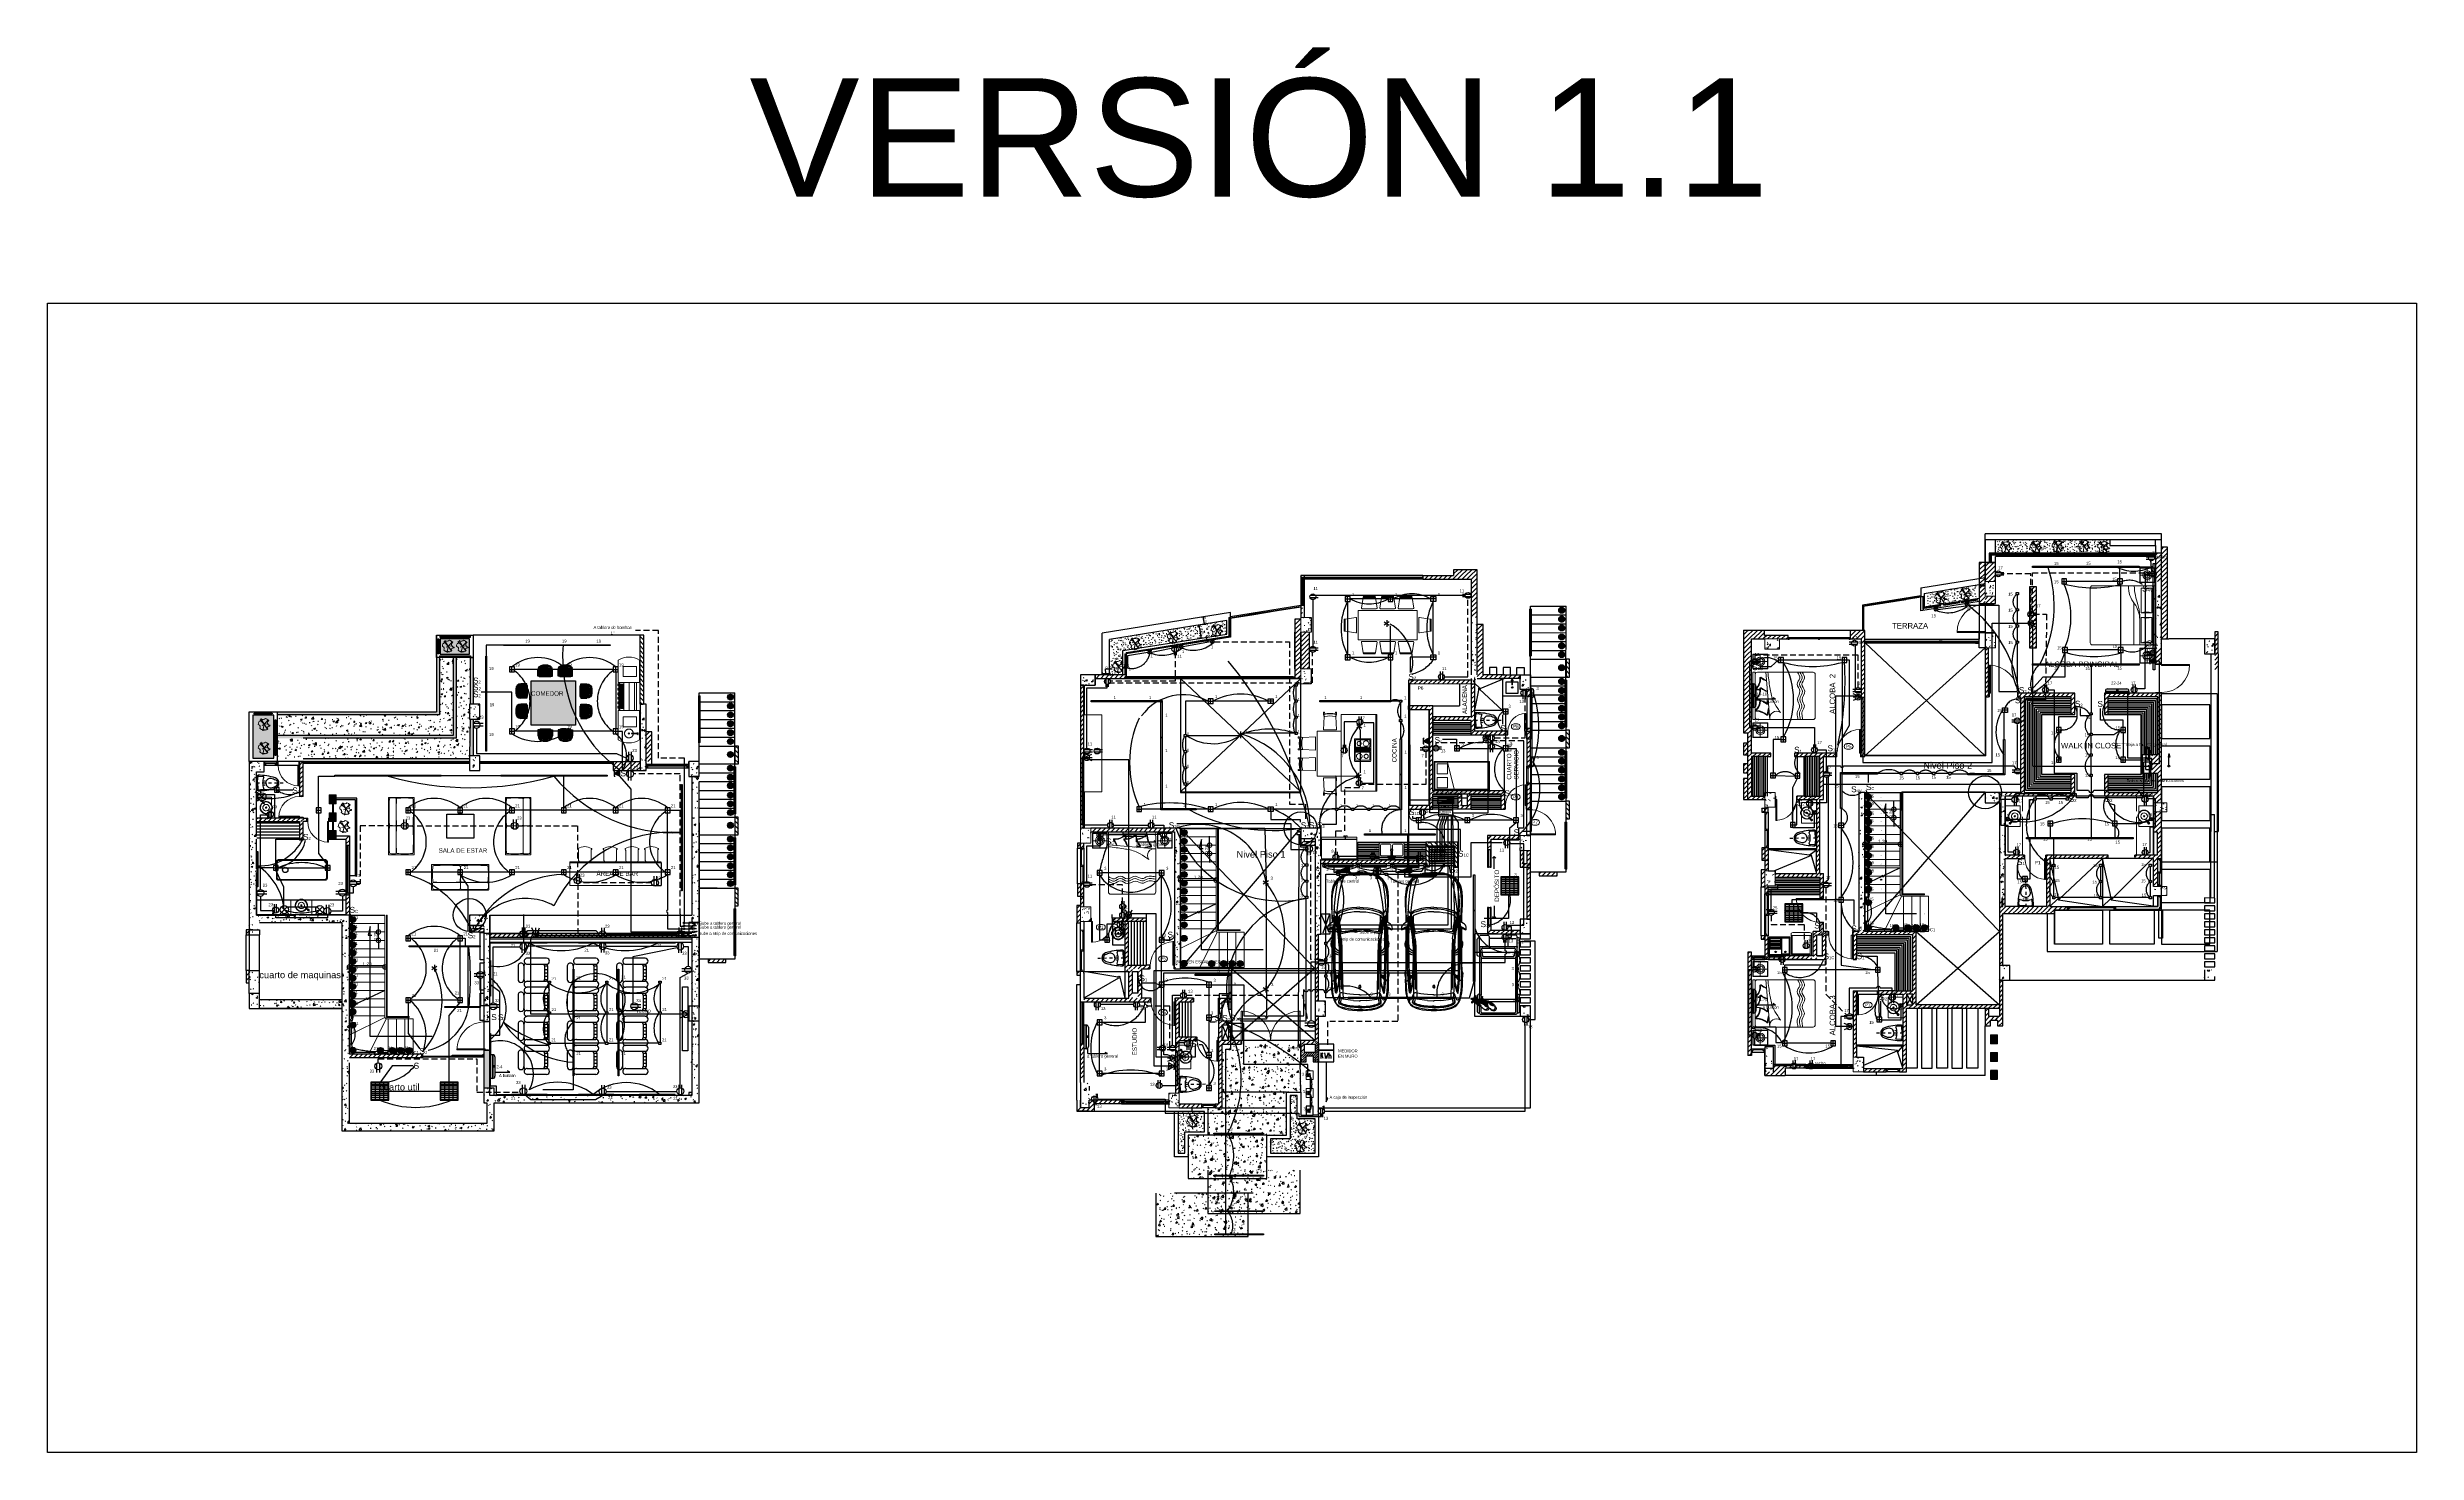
# Model space of a CAD drawing. Header units: inches. Extents: x 131 to 82119, y 71 to 16923.
# Drawn here: x 257.5 to 337.6, y 146.7 to 194.2 of the extents above; entities that cross this region are included whole.
import ezdxf
from ezdxf.enums import TextEntityAlignment as Align

# ---------------------------------------------------------------- set-up
doc = ezdxf.new("R2010")
doc.units = ezdxf.units.IN
doc.header["$MEASUREMENT"] = 0
for name, pattern in [('CENTER', [2, 1.25, -0.25, 0.25, -0.25]), ('Dash', [0.006, 0.003, -0.003]), ('HIDDEN', [9.525, 6.35, -3.175]), ('HIDDEN2', [0.1875, 0.125, -0.0625]), ('Overhead', [0.003969, 0.002381, -0.001587]), ('PISO', [0.3, 0.2, -0.1])]:
    doc.linetypes.add(name, pattern=pattern)
for name, color, linetype, lineweight in [('A-____-____-DIMS', 211, 'Continuous', 9), ('A-COLS-____-MCUT', 52, 'Continuous', 18), ('A-COLS-____-OTLN', 52, 'Continuous', 18), ('A-DOOR-____-IDEN', 31, 'Continuous', 18), ('A-DOOR-____-MCUT', 31, 'Continuous', 18), ('A-DOOR-____-OTLN', 31, 'Continuous', 18), ('A-DOOR-FRAM-MCUT', 31, 'Continuous', 18), ('A-GENM-____-OTLN', 13, 'Continuous', 18), ('A-GLAZ-____-MCUT', 151, 'Continuous', 18), ('A-GLAZ-____-OTLN', 151, 'Continuous', 18), ('A-GLAZ-CURT-MCUT', 52, 'Continuous', 18), ('A-GLAZ-CURT-OTLN', 52, 'Continuous', 18), ('A-GLAZ-CWMG-MCUT', 51, 'Continuous', 18), ('A-GLAZ-CWMG-OTLN', 51, 'Continuous', 18), ('A-WALL-____-PATT', 111, 'Continuous', 18), ('DUCTO-PARED O TECHO', 7, 'Continuous', 25), ('DUCTO-PISO', 7, 'PISO', 25), ('G-XREF-____-OTLN', 8, 'Continuous', 18), ('I-FURN-____-OTLN', 30, 'Continuous', 18), ('L-PLNT-____-OTLN', 71, 'Continuous', 18), ('P-SANR-FIXT-OTLN', 6, 'Continuous', 18), ('Q-CASE-____-MCUT', 31, 'Continuous', 35), ('Q-CASE-____-OTLN', 31, 'Continuous', 18), ('Q-SPCQ-____-OTLN', 91, 'Continuous', 18), ('RED-TELEFONO', 240, 'TELEFONO', 25), ('RED-TELEVISION', 84, 'TELEVISION', 25), ('RED-TELEVISIÓN', 84, 'TELEVISION', 25), ('RED-TELÉFONO', 240, 'TELEFONO', 25), ('S-COLS-____-MCUT', 52, 'Continuous', 18), ('S-COLS-____-OTLN', 52, 'Continuous', 18), ('S-FSTN-____-OTLN', 2, 'Continuous', 18), ('S-STRS-____-MBND', 31, 'Overhead', 18), ('S-STRS-____-OTLN', 31, 'Continuous', 18), ('SIMBOLOGIA', 150, 'Continuous', 25), ('SIMBOLOGÍA', 150, 'Continuous', 25)]:
    doc.layers.add(name, color=color, linetype=linetype, lineweight=lineweight)
for name, color, linetype in [('A-ACHU-SOLID 255', 255, 'Continuous'), ('A-MUEB', 3, 'Continuous'), ('A-MURO', 2, 'Continuous'), ('A-PROY', 33, 'HIDDEN'), ('A-TEXT-EJES', 195, 'CENTER'), ('Arquitectonico', 253, 'Continuous'), ('Arquitectónico', 253, 'Continuous'), ('BLOQUES TOMAS Y LUCES', 140, 'Continuous'), ('BLOQUES_ILUMINACION', 1, 'Continuous'), ('BLOQUES_ILUMINACION1', 8, 'Continuous'), ('INTERRUPTORES', 6, 'Continuous'), ('LAMPARAS', 20, 'Continuous'), ('LUCES Y TOMAS', 5, 'Continuous'), ('Retorno', 5, 'HIDDEN')]:
    doc.layers.add(name, color=color, linetype=linetype)
doc.styles.add('Arial', font='arial.ttf', dxfattribs={"height": 0.225})
doc.styles.add('Arial_1', font='arial.ttf', dxfattribs={"height": 0.15})
doc.styles.add('Arial_2', font='arial.ttf', dxfattribs={"height": 0.089295})
doc.styles.add('Arial_3', font='arial.ttf', dxfattribs={"height": 0.3375})
doc.styles.add('Arial_4', font='arial.ttf', dxfattribs={"height": 0.1125})
doc.styles.add('COTAS 1-50', font='arial.ttf', dxfattribs={"height": 0.08})
doc.styles.add('ROMANS', font='romans.shx', dxfattribs={"width": 0.625})
doc.styles.get("Standard").update_dxf_attribs({"font": 'arial.ttf'})
doc.styles.add('swis Lt BT', font='swissl.ttf')
doc.linetypes.add('TELEFONO', pattern='A,0.32,-0.12,["TEL",Standard,S=0.065,R=0,X=-0.065,Y=-0.0325],-0.14', length=0.58)
doc.linetypes.add('TELEVISION', pattern='A,0.32,-0.13,["TV",Standard,S=0.065,R=0,X=-0.065,Y=-0.0325],-0.13', length=0.58)
doc.dimstyles.new('Cota_1_5mm_-_Punto_Rellenado', dxfattribs={"dimscale": 0.3048, "dimtxt": 0.114779, "dimasz": 0.984252, "dimexe": 0.246063, "dimexo": 0.246063, "dimgap": 0.123031, "dimtad": 1, "dimrnd": 0.01, "dimzin": 0, "dimdsep": 46, "dimtxsty": 'Arial_4', "dimblk1": 'DOTSMALL', "dimblk2": 'DOTSMALL', "dimsah": 1, "dimcen": 0.09, "dimdle": 0.246063, "dimazin": 0, "dimtfac": 1, "dimtdec": 4, "dimtix": 1, "dimtmove": 0, "dimatfit": 3, "dimfxl": 1, "dimtvp": 1, "dimtolj": 1, "dimtzin": 0, "dimarcsym": 2})
doc.dimstyles.new('COTAS 1-50', dxfattribs={"dimtxt": 0.08, "dimasz": 0.03, "dimexe": 0.05, "dimexo": 0.001, "dimgap": 0.01, "dimtad": 1, "dimzin": 1, "dimdsep": 46, "dimtxsty": 'COTAS 1-50', "dimblk": 'ARCHTICK', "dimcen": 0.06, "dimdle": 0.0016, "dimadec": 0, "dimazin": 0, "dimtfac": 1, "dimtix": 1, "dimtmove": 0, "dimatfit": 2, "dimfxl": 0.05, "dimfxlon": 1, "dimarcsym": 0})
pattern_1 = [(45, (332.12192, 174.97212), (-0.07919596, 0.07919596), [])]
pattern_2 = [(50, (332.12192, 174.9721), (0.546432, -0.047308), [0.057, -0.629]), (355, (332.1219, 174.9721), (-0.105429, 0.57337), [0.046, -0.503]), (100.451, (332.1679, 174.9681), (0.440955, 0.525708), [0.049, -0.534]), (46.184, (332.1219, 175.1241), (0.813123, -0.12606), [0.086, -0.943]), (96.636, (332.1899, 175.1141), (0.711995, 0.742252), [0.073, -0.801]), (351.184, (332.1219, 175.1241), (0.71223, 0.742616), [0.069, -0.754]), (21, (332.19792, 175.0861), (0.454985, -0.306292), [0.057, -0.629]), (326, (332.1979, 175.0861), (0.185766, 0.552594), [0.046, -0.503]), (71.451, (332.2359, 175.0611), (0.640536, 0.246016), [0.049, -0.534]), (37.5, (332.12192, 174.97212), (0.009206, 0.2541166), [0.025, -0.472, 0.025, -0.485, -0.505]), (37.5, (332.12192, 174.97212), (0.009206, 0.2541166), [-1.007, 0.025, -0.48]), (7.5, (332.12192, 174.97212), (0.2004608, 0.3007382), [0.025, -0.266, 0.025, -0.46, -0.192]), (7.5, (332.12192, 174.97212), (0.2004608, 0.3007382), [-0.776, 0.025, -0.167]), (327.5, (331.95192, 174.97212), (0.406483, -0.0170776), [0.025, -0.165, 0.025, -0.569, -0.789]), (327.5, (331.95192, 174.97212), (0.406483, -0.0170776), [-0.785, 0.025, -0.764]), (317.5, (331.87592, 174.9721), (0.4439987, 0.076008), [0.025, -0.223, 0.025, -0.37, -0.56]), (317.5, (331.87592, 174.9721), (0.4439987, 0.076008), [-0.642, 0.025, -0.535])]
pattern_3 = [(50, (314.34163, 184.42544), (0.546432, -0.0473076), [0.057, -0.629]), (355, (314.34163, 184.42544), (-0.105429, 0.573371), [0.046, -0.503]), (100.451, (314.38663, 184.42144), (0.440955, 0.525708), [0.049, -0.534]), (46.184, (314.3416, 184.57844), (0.813123, -0.126061), [0.086, -0.943]), (96.636, (314.4096, 184.5674), (0.711995, 0.742252), [0.073, -0.801]), (351.184, (314.3416, 184.5784), (0.71223, 0.742616), [0.069, -0.754]), (21, (314.41763, 184.54044), (0.454985, -0.3062917), [0.057, -0.629]), (326, (314.41763, 184.54044), (0.185766, 0.552594), [0.046, -0.503]), (71.451, (314.45563, 184.51444), (0.640536, 0.2460156), [0.049, -0.534]), (37.5, (314.34163, 184.42544), (0.009206, 0.2541166), [0.025, -0.472, 0.025, -0.485, -0.505]), (37.5, (314.34163, 184.42544), (0.009206, 0.2541166), [-1.007, 0.025, -0.48]), (7.5, (314.34163, 184.42544), (0.2004608, 0.3007382), [0.025, -0.266, 0.025, -0.46, -0.192]), (7.5, (314.34163, 184.42544), (0.2004608, 0.3007382), [-0.776, 0.025, -0.167]), (327.5, (314.17163, 184.42544), (0.4064829, -0.0170776), [0.025, -0.165, 0.025, -0.569, -0.789]), (327.5, (314.17163, 184.42544), (0.4064829, -0.0170776), [-0.785, 0.025, -0.764]), (317.5, (314.09563, 184.42544), (0.4439987, 0.076008), [0.025, -0.223, 0.025, -0.37, -0.56]), (317.5, (314.09563, 184.42544), (0.4439987, 0.076008), [-0.642, 0.025, -0.535])]
pattern_4 = [(45, (314.34163, 184.42544), (-0.07919596, 0.07919596), [])]
pattern_5 = [(45, (314.34163, 184.29079), (-0.07919596, 0.07919596), [])]
pattern_6 = [(45, (314.34163, 184.24994), (-0.07919596, 0.07919596), [])]
pattern_7 = [(45, (314.34163, 184.69544), (-0.07919596, 0.07919596), [])]
pattern_8 = [(360, (314.34163, 184.42544), (0.305, 0.076), [0.025, -0.203, 0.025, -0.203, -1.219]), (360, (314.34163, 184.42544), (0.305, 0.076), [-0.457, 0.025, -0.432, 0.025, -0.203, -0.533]), (360, (314.34163, 184.42544), (0.305, 0.076), [-1.143, 0.025, -0.127, 0.025, -0.356]), (120, (314.45563, 184.46444), (-0.21831793, 0.22613775), [0.025, -0.203, 0.025, -0.203, -1.219]), (120, (314.45563, 184.46444), (-0.21831793, 0.22613775), [-0.457, 0.025, -0.432, 0.025, -0.203, -0.533]), (120, (314.45563, 184.46444), (-0.21831793, 0.22613775), [-1.143, 0.025, -0.127, 0.025, -0.356]), (240, (314.49363, 184.61644), (-0.08668207, -0.30213775), [0.025, -0.203, 0.025, -0.203, -1.219]), (240, (314.49363, 184.61644), (-0.08668207, -0.30213775), [-0.457, 0.025, -0.432, 0.025, -0.203, -0.533]), (240, (314.49363, 184.61644), (-0.08668207, -0.30213775), [-1.143, 0.025, -0.127, 0.025, -0.356])]
pattern_9 = [(45, (308.98164, 173.75844), (-0.07919596, 0.07919596), [])]
pattern_10 = [(50, (280.8748, 170.8237), (0.546432, -0.047308), [0.057, -0.629]), (355, (280.8748, 170.8237), (-0.105429, 0.57337), [0.046, -0.503]), (100.451, (280.9208, 170.8197), (0.440955, 0.525708), [0.049, -0.534]), (46.184, (280.8748, 170.9757), (0.813123, -0.12606), [0.086, -0.943]), (96.636, (280.9428, 170.9657), (0.711995, 0.742252), [0.073, -0.801]), (351.184, (280.8748, 170.9757), (0.71223, 0.742616), [0.069, -0.754]), (21, (280.9508, 170.9377), (0.454985, -0.306292), [0.057, -0.629]), (326, (280.9508, 170.9377), (0.185766, 0.552594), [0.046, -0.503]), (71.451, (280.9888, 170.9127), (0.640536, 0.246016), [0.049, -0.534]), (37.5, (280.87478, 170.82372), (0.009206, 0.2541166), [0.025, -0.472, 0.025, -0.485, -0.505]), (37.5, (280.87478, 170.82372), (0.009206, 0.2541166), [-1.007, 0.025, -0.48]), (7.5, (280.87478, 170.82372), (0.2004608, 0.3007382), [0.025, -0.266, 0.025, -0.46, -0.192]), (7.5, (280.87478, 170.82372), (0.2004608, 0.3007382), [-0.776, 0.025, -0.167]), (327.5, (280.70478, 170.82372), (0.406483, -0.0170776), [0.025, -0.165, 0.025, -0.569, -0.789]), (327.5, (280.70478, 170.82372), (0.406483, -0.0170776), [-0.785, 0.025, -0.764]), (317.5, (280.62878, 170.82372), (0.4439987, 0.076008), [0.025, -0.223, 0.025, -0.37, -0.56]), (317.5, (280.62878, 170.82372), (0.4439987, 0.076008), [-0.642, 0.025, -0.535])]
pattern_11 = [(45, (280.87478, 170.82372), (-0.07919596, 0.07919596), [])]
pattern_12 = [(360, (280.87478, 170.82372), (0.305, 0.076), [0.025, -0.203, 0.025, -0.203, -1.219]), (360, (280.87478, 170.82372), (0.305, 0.076), [-0.457, 0.025, -0.432, 0.025, -0.203, -0.533]), (360, (280.87478, 170.82372), (0.305, 0.076), [-1.143, 0.025, -0.127, 0.025, -0.356]), (120, (280.98878, 170.86172), (-0.21831793, 0.22613775), [0.025, -0.203, 0.025, -0.203, -1.219]), (120, (280.98878, 170.86172), (-0.21831793, 0.22613775), [-0.457, 0.025, -0.432, 0.025, -0.203, -0.533]), (120, (280.98878, 170.86172), (-0.21831793, 0.22613775), [-1.143, 0.025, -0.127, 0.025, -0.356]), (240, (281.02678, 171.01472), (-0.08668207, -0.30213775), [0.025, -0.203, 0.025, -0.203, -1.219]), (240, (281.02678, 171.01472), (-0.08668207, -0.30213775), [-0.457, 0.025, -0.432, 0.025, -0.203, -0.533]), (240, (281.02678, 171.01472), (-0.08668207, -0.30213775), [-1.143, 0.025, -0.127, 0.025, -0.356])]
pattern_13 = [(45, (286.23478, 181.49072), (-0.07919596, 0.07919596), [])]

# ---------------------------------------------------------------- blocks, each defined once
blk = doc.blocks.new('System Panel - Glazed-1942166-ARQ-P2')
at = {"layer": 'A-GLAZ-CURT-OTLN'}
blk.add_hatch(color=256, dxfattribs=at).paths.add_polyline_path([(-0.277, 0.024), (0.277, 0.024), (0.277, 0.049), (-0.277, 0.049)], flags=0)
for p, q in [((-0.277, 0.049), (0.277, 0.049)), ((-0.277, 0.049), (-0.277, 0.024)), ((0.277, 0.024), (-0.277, 0.024)), ((0.277, 0.049), (0.277, 0.024))]:
    blk.add_line(p, q, dxfattribs=at)
blk = doc.blocks.new('M_Rectangular Column - Columna Arquitectonica 0_24 x 0_30-1649937-ARQ-P2')
at = {"layer": 'A-COLS-____-OTLN'}
blk.add_hatch(color=256, dxfattribs=at).paths.add_polyline_path([(-0.15, -0.12), (0.15, -0.12), (0.15, 0.12), (-0.15, 0.12)], flags=0)
for p, q in [((0.15, 0.12), (-0.15, 0.12)), ((-0.15, 0.12), (-0.15, -0.12)), ((0.15, -0.12), (0.15, 0.12)), ((-0.15, -0.12), (0.15, -0.12))]:
    blk.add_line(p, q, dxfattribs=at)
blk = doc.blocks.new('M_Concrete-Rectangular-Column - Columna Concreto 0_50x0_35-1658765-ARQ-P2')
at = {"layer": 'S-COLS-____-OTLN'}
h = blk.add_hatch(dxfattribs=at)
h.set_pattern_fill('FP_3', style=0, pattern_type=2)
h.set_pattern_definition([(320, (8.859, -16.366), (-0.047308, -0.546432), [0.057, -0.629]), (265, (8.859, -16.366), (0.57337, 0.105429), [0.046, -0.503]), (10.451, (8.855, -16.412), (0.525708, -0.440955), [0.049, -0.534]), (316.184, (9.011, -16.366), (-0.12606, -0.813123), [0.086, -0.943]), (6.636, (9.001, -16.434), (0.742252, -0.711995), [0.073, -0.801]), (261.184, (9.011, -16.366), (0.742616, -0.71223), [0.069, -0.754]), (291, (8.973, -16.443), (-0.306292, -0.454985), [0.057, -0.629]), (236, (8.973, -16.443), (0.552594, -0.185766), [0.046, -0.503]), (341.451, (8.948, -16.481), (0.246016, -0.640536), [0.049, -0.534]), (307.5, (8.859, -16.366), (0.2541166, -0.009206), [0.025, -0.472, 0.025, -0.485, -0.505]), (307.5, (8.859, -16.366), (0.2541166, -0.009206), [-1.007, 0.025, -0.48]), (277.5, (8.859, -16.366), (0.3007382, -0.2004608), [0.025, -0.266, 0.025, -0.46, -0.192]), (277.5, (8.859, -16.366), (0.3007382, -0.2004608), [-0.776, 0.025, -0.167]), (237.5, (8.859, -16.197), (-0.0170776, -0.406483), [0.025, -0.165, 0.025, -0.569, -0.789]), (237.5, (8.859, -16.197), (-0.0170776, -0.406483), [-0.785, 0.025, -0.764]), (227.5, (8.859, -16.12), (0.076008, -0.4439987), [0.025, -0.223, 0.025, -0.37, -0.56]), (227.5, (8.859, -16.12), (0.076008, -0.4439987), [-0.642, 0.025, -0.535])])
h.paths.add_polyline_path([(-0.25, -0.175), (0.25, -0.175), (0.25, 0.175), (-0.25, 0.175), (-0.25, 0.055)], flags=0)
at = {"layer": 'S-COLS-____-MCUT'}
for p, q in [((0.25, 0.175), (-0.25, 0.175)), ((-0.25, 0.175), (-0.25, -0.175)), ((0.25, 0.055), (0.25, 0.175)), ((-0.25, -0.175), (0.16, -0.175))]:
    blk.add_line(p, q, dxfattribs=at)
blk = doc.blocks.new('M_Concrete-Rectangular-Column - Columna Concreto 0_35 x 0_50-1658767-ARQ-P2')
at = {"layer": 'S-COLS-____-OTLN'}
h = blk.add_hatch(dxfattribs=at)
h.set_pattern_fill('FP_4', style=0, pattern_type=2)
h.set_pattern_definition([(50, (8.915, 0.816), (0.546432, -0.047308), [0.057, -0.629]), (355, (8.915, 0.816), (-0.10543, 0.57337), [0.046, -0.503]), (100.451, (8.961, 0.812), (0.440955, 0.525708), [0.049, -0.534]), (46.184, (8.915, 0.969), (0.813123, -0.12606), [0.086, -0.943]), (96.636, (8.983, 0.958), (0.711995, 0.74225), [0.073, -0.801]), (351.184, (8.915, 0.969), (0.71223, 0.742616), [0.069, -0.754]), (21, (8.991, 0.93), (0.454985, -0.306292), [0.057, -0.629]), (326, (8.991, 0.93), (0.185766, 0.552594), [0.046, -0.503]), (71.451, (9.029, 0.905), (0.640536, 0.246016), [0.049, -0.534]), (37.5, (8.915, 0.816), (0.009206, 0.2541166), [0.025, -0.472, 0.025, -0.485, -0.505]), (37.5, (8.915, 0.816), (0.009206, 0.2541166), [-1.007, 0.025, -0.48]), (7.5, (8.915, 0.816), (0.200461, 0.300738), [0.025, -0.266, 0.025, -0.46, -0.192]), (7.5, (8.915, 0.816), (0.200461, 0.300738), [-0.776, 0.025, -0.167]), (327.5, (8.745, 0.816), (0.406483, -0.0170776), [0.025, -0.165, 0.025, -0.569, -0.789]), (327.5, (8.745, 0.816), (0.406483, -0.0170776), [-0.785, 0.025, -0.764]), (317.5, (8.669, 0.816), (0.443999, 0.076008), [0.025, -0.223, 0.025, -0.37, -0.56]), (317.5, (8.669, 0.816), (0.443999, 0.076008), [-0.642, 0.025, -0.535])])
h.paths.add_polyline_path([(0.175, -0.25), (0.175, 0.25), (-0.175, 0.25), (-0.175, -0.25)], flags=0)
at = {"layer": 'S-COLS-____-MCUT'}
for p, q in [((0.175, 0.25), (-0.175, 0.25)), ((-0.175, 0.25), (-0.175, -0.25)), ((0.175, -0.25), (0.175, 0.25)), ((-0.175, -0.25), (0.175, -0.25))]:
    blk.add_line(p, q, dxfattribs=at)
blk = doc.blocks.new('M_Concrete-Rectangular-Column - Columna Concreto 0_35 x 0_50-1669659-ARQ-P2')
at = {"layer": 'S-COLS-____-OTLN'}
h = blk.add_hatch(dxfattribs=at)
h.set_pattern_fill('FP_5', style=0, pattern_type=2)
h.set_pattern_definition([(50, (8.915, -0.925), (0.546432, -0.047308), [0.057, -0.629]), (355, (8.915, -0.925), (-0.10543, 0.57337), [0.046, -0.503]), (100.451, (8.961, -0.929), (0.440955, 0.525708), [0.049, -0.534]), (46.184, (8.915, -0.773), (0.813123, -0.12606), [0.086, -0.943]), (96.636, (8.983, -0.783), (0.711995, 0.74225), [0.073, -0.801]), (351.184, (8.915, -0.773), (0.71223, 0.742616), [0.069, -0.754]), (21, (8.991, -0.811), (0.454985, -0.306292), [0.057, -0.629]), (326, (8.991, -0.811), (0.185766, 0.552594), [0.046, -0.503]), (71.451, (9.029, -0.837), (0.640536, 0.246016), [0.049, -0.534]), (37.5, (8.915, -0.925), (0.009206, 0.2541166), [0.025, -0.472, 0.025, -0.485, -0.505]), (37.5, (8.915, -0.925), (0.009206, 0.2541166), [-1.007, 0.025, -0.48]), (7.5, (8.915, -0.925), (0.200461, 0.300738), [0.025, -0.266, 0.025, -0.46, -0.192]), (7.5, (8.915, -0.925), (0.200461, 0.300738), [-0.776, 0.025, -0.167]), (327.5, (8.745, -0.925), (0.406483, -0.0170776), [0.025, -0.165, 0.025, -0.569, -0.789]), (327.5, (8.745, -0.925), (0.406483, -0.0170776), [-0.785, 0.025, -0.764]), (317.5, (8.669, -0.925), (0.443999, 0.076008), [0.025, -0.223, 0.025, -0.37, -0.56]), (317.5, (8.669, -0.925), (0.443999, 0.076008), [-0.642, 0.025, -0.535])])
h.paths.add_polyline_path([(0.175, -0.25), (0.175, 0.25), (-0.175, 0.25), (-0.175, -0.25)], flags=0)
at = {"layer": 'S-COLS-____-MCUT'}
for p, q in [((0.175, 0.25), (-0.175, 0.25)), ((-0.175, 0.25), (-0.175, -0.25)), ((0.175, -0.25), (0.175, 0.25)), ((-0.175, -0.25), (0.175, -0.25))]:
    blk.add_line(p, q, dxfattribs=at)
blk = doc.blocks.new('M_Concrete-Rectangular-Column - Columna Concreto 0_35 x 0_50-V1-ARQ-P2')
at = {"layer": 'S-COLS-____-OTLN'}
h = blk.add_hatch(dxfattribs=at)
h.set_pattern_fill('FP_6', style=0, pattern_type=2)
h.set_pattern_definition([(320, (0.941, -16.291), (-0.047308, -0.546432), [0.057, -0.629]), (265, (0.941, -16.291), (0.57337, 0.105429), [0.046, -0.503]), (10.451, (0.937, -16.337), (0.525708, -0.440955), [0.049, -0.534]), (316.184, (1.094, -16.291), (-0.12606, -0.813123), [0.086, -0.943]), (6.636, (1.083, -16.359), (0.74225, -0.711995), [0.073, -0.801]), (261.184, (1.094, -16.291), (0.742616, -0.71223), [0.069, -0.754]), (291, (1.055, -16.368), (-0.306292, -0.454985), [0.057, -0.629]), (236, (1.055, -16.368), (0.552594, -0.185766), [0.046, -0.503]), (341.451, (1.03, -16.406), (0.246016, -0.640536), [0.049, -0.534]), (307.5, (0.941, -16.291), (0.2541166, -0.009206), [0.025, -0.472, 0.025, -0.485, -0.505]), (307.5, (0.941, -16.291), (0.2541166, -0.009206), [-1.007, 0.025, -0.48]), (277.5, (0.941, -16.291), (0.3007382, -0.2004608), [0.025, -0.266, 0.025, -0.46, -0.192]), (277.5, (0.941, -16.291), (0.3007382, -0.2004608), [-0.776, 0.025, -0.167]), (237.5, (0.941, -16.122), (-0.0170776, -0.406483), [0.025, -0.165, 0.025, -0.569, -0.789]), (237.5, (0.941, -16.122), (-0.0170776, -0.406483), [-0.785, 0.025, -0.764]), (227.5, (0.941, -16.045), (0.076008, -0.443999), [0.025, -0.223, 0.025, -0.37, -0.56]), (227.5, (0.941, -16.045), (0.076008, -0.443999), [-0.642, 0.025, -0.535])])
h.paths.add_polyline_path([(-0.175, -0.25), (0.175, -0.25), (0.175, 0.25), (-0.175, 0.25)], flags=0)
at = {"layer": 'S-COLS-____-MCUT'}
for p, q in [((0.175, 0.25), (-0.175, 0.25)), ((-0.175, 0.25), (-0.175, -0.25)), ((0.175, -0.25), (0.175, 0.25)), ((-0.175, -0.25), (0.175, -0.25))]:
    blk.add_line(p, q, dxfattribs=at)
blk = doc.blocks.new('M_Concrete-Rectangular-Column - Columna Concreto 0_50x0_35-V2-ARQ-P2')
at = {"layer": 'S-COLS-____-OTLN'}
h = blk.add_hatch(dxfattribs=at)
h.set_pattern_fill('FP_7', style=0, pattern_type=2)
h.set_pattern_definition([(320, (6.204, -16.366), (-0.047308, -0.546432), [0.057, -0.629]), (265, (6.204, -16.366), (0.57337, 0.105429), [0.046, -0.503]), (10.451, (6.2, -16.412), (0.525708, -0.440955), [0.049, -0.534]), (316.184, (6.357, -16.366), (-0.12606, -0.813123), [0.086, -0.943]), (6.636, (6.346, -16.434), (0.742252, -0.711995), [0.073, -0.801]), (261.184, (6.357, -16.366), (0.742616, -0.71223), [0.069, -0.754]), (291, (6.318, -16.443), (-0.306292, -0.454985), [0.057, -0.629]), (236, (6.318, -16.443), (0.552594, -0.185766), [0.046, -0.503]), (341.451, (6.293, -16.481), (0.246016, -0.640536), [0.049, -0.534]), (307.5, (6.204, -16.366), (0.2541166, -0.009206), [0.025, -0.472, 0.025, -0.485, -0.505]), (307.5, (6.204, -16.366), (0.2541166, -0.009206), [-1.007, 0.025, -0.48]), (277.5, (6.204, -16.366), (0.3007382, -0.2004608), [0.025, -0.266, 0.025, -0.46, -0.192]), (277.5, (6.204, -16.366), (0.3007382, -0.2004608), [-0.776, 0.025, -0.167]), (237.5, (6.204, -16.197), (-0.0170776, -0.406483), [0.025, -0.165, 0.025, -0.569, -0.789]), (237.5, (6.204, -16.197), (-0.0170776, -0.406483), [-0.785, 0.025, -0.764]), (227.5, (6.204, -16.12), (0.076008, -0.443999), [0.025, -0.223, 0.025, -0.37, -0.56]), (227.5, (6.204, -16.12), (0.076008, -0.443999), [-0.642, 0.025, -0.535])])
h.paths.add_polyline_path([(-0.25, -0.175), (0.25, -0.175), (0.25, 0.175), (-0.25, 0.175)], flags=0)
at = {"layer": 'S-COLS-____-MCUT'}
for p, q in [((0.125, 0.175), (-0.25, 0.175)), ((-0.25, 0.175), (-0.25, -0.175)), ((0.25, -0.175), (0.25, 0.085)), ((-0.25, -0.175), (0.005, -0.175)), ((0.125, -0.175), (0.25, -0.175))]:
    blk.add_line(p, q, dxfattribs=at)
blk = doc.blocks.new('M_Concrete-Rectangular-Column - Columna Concreto 0_30 x 0_45-1658768-ARQ-P2')
at = {"layer": 'S-COLS-____-OTLN'}
h = blk.add_hatch(dxfattribs=at)
h.set_pattern_fill('FP_8', style=0, pattern_type=2)
h.set_pattern_definition([(50, (3.166, 6.459), (0.546432, -0.047308), [0.057, -0.629]), (355, (3.166, 6.459), (-0.10543, 0.57337), [0.046, -0.503]), (100.451, (3.212, 6.455), (0.440955, 0.525708), [0.049, -0.534]), (46.184, (3.166, 6.611), (0.81312, -0.12606), [0.086, -0.943]), (96.636, (3.234, 6.601), (0.711995, 0.74225), [0.073, -0.801]), (351.184, (3.166, 6.611), (0.71223, 0.74262), [0.069, -0.754]), (21, (3.242, 6.573), (0.454985, -0.306292), [0.057, -0.629]), (326, (3.242, 6.573), (0.185766, 0.552594), [0.046, -0.503]), (71.451, (3.28, 6.548), (0.640536, 0.246016), [0.049, -0.534]), (37.5, (3.166, 6.459), (0.009206, 0.2541166), [0.025, -0.472, 0.025, -0.485, -0.505]), (37.5, (3.166, 6.459), (0.009206, 0.2541166), [-1.007, 0.025, -0.48]), (7.5, (3.166, 6.459), (0.200461, 0.300738), [0.025, -0.266, 0.025, -0.46, -0.192]), (7.5, (3.166, 6.459), (0.200461, 0.300738), [-0.776, 0.025, -0.167]), (327.5, (2.996, 6.459), (0.406483, -0.0170776), [0.025, -0.165, 0.025, -0.569, -0.789]), (327.5, (2.996, 6.459), (0.406483, -0.0170776), [-0.785, 0.025, -0.764]), (317.5, (2.92, 6.459), (0.443999, 0.076008), [0.025, -0.223, 0.025, -0.37, -0.56]), (317.5, (2.92, 6.459), (0.443999, 0.076008), [-0.642, 0.025, -0.535])])
h.paths.add_polyline_path([(0.225, -0.15), (0.225, 0.15), (-0.225, 0.15), (-0.225, -0.15)], flags=0)
at = {"layer": 'S-COLS-____-MCUT'}
for p, q in [((0.225, 0.15), (-0.225, 0.15)), ((-0.225, 0.15), (-0.225, -0.15)), ((0.225, -0.15), (0.225, 0.15)), ((-0.225, -0.15), (0.225, -0.15))]:
    blk.add_line(p, q, dxfattribs=at)
blk = doc.blocks.new('M_Concrete-Rectangular-Column - Columna Concreto 0_30 x 0_45-V3-ARQ-P2')
at = {"layer": 'S-COLS-____-OTLN'}
h = blk.add_hatch(dxfattribs=at)
h.set_pattern_fill('FP_9', style=0, pattern_type=2)
h.set_pattern_definition([(50, (3.166, 9.287), (0.546432, -0.047308), [0.057, -0.629]), (355, (3.166, 9.287), (-0.10543, 0.57337), [0.046, -0.503]), (100.451, (3.212, 9.283), (0.440955, 0.525708), [0.049, -0.534]), (46.184, (3.166, 9.44), (0.813123, -0.12606), [0.086, -0.943]), (96.636, (3.234, 9.429), (0.711995, 0.74225), [0.073, -0.801]), (351.184, (3.166, 9.44), (0.71223, 0.742616), [0.069, -0.754]), (21, (3.242, 9.401), (0.454985, -0.306292), [0.057, -0.629]), (326, (3.242, 9.401), (0.185766, 0.552594), [0.046, -0.503]), (71.451, (3.28, 9.376), (0.640536, 0.246016), [0.049, -0.534]), (37.5, (3.166, 9.287), (0.009206, 0.2541166), [0.025, -0.472, 0.025, -0.485, -0.505]), (37.5, (3.166, 9.287), (0.009206, 0.2541166), [-1.007, 0.025, -0.48]), (7.5, (3.166, 9.287), (0.200461, 0.300738), [0.025, -0.266, 0.025, -0.46, -0.192]), (7.5, (3.166, 9.287), (0.200461, 0.300738), [-0.776, 0.025, -0.167]), (327.5, (2.996, 9.287), (0.406483, -0.0170776), [0.025, -0.165, 0.025, -0.569, -0.789]), (327.5, (2.996, 9.287), (0.406483, -0.0170776), [-0.785, 0.025, -0.764]), (317.5, (2.92, 9.287), (0.443999, 0.076008), [0.025, -0.223, 0.025, -0.37, -0.56]), (317.5, (2.92, 9.287), (0.443999, 0.076008), [-0.642, 0.025, -0.535])])
h.paths.add_polyline_path([(0.225, -0.15), (0.225, 0.15), (-0.225, 0.15), (-0.225, -0.15)], flags=0)
at = {"layer": 'S-COLS-____-MCUT'}
for p, q in [((0.225, 0.15), (-0.225, 0.15)), ((0.225, -0.15), (0.225, 0.15)), ((-0.225, -0.15), (0.225, -0.15))]:
    blk.add_line(p, q, dxfattribs=at)
blk = doc.blocks.new('System Panel - Glazed-1660149-ARQ-P2')
at = {"layer": 'A-GLAZ-CURT-OTLN'}
blk.add_hatch(color=256, dxfattribs=at).paths.add_polyline_path([(-0.204, 0.049), (-0.204, 0.024), (0.204, 0.024), (0.204, 0.049)], flags=0)
for p, q in [((-0.204, 0.049), (0.204, 0.049)), ((0.204, 0.024), (-0.204, 0.024)), ((0.204, 0.049), (0.204, 0.024))]:
    blk.add_line(p, q, dxfattribs=at)
blk = doc.blocks.new('System Panel - Glazed-1561508-ARQ-P2')
at = {"layer": 'A-GLAZ-CURT-OTLN'}
blk.add_hatch(color=256, dxfattribs=at).paths.add_polyline_path([(-0.364, 0.024), (0.364, 0.024), (0.364, 0.049), (-0.364, 0.049)], flags=0)
for p, q in [((-0.364, 0.049), (0.364, 0.049)), ((-0.364, 0.049), (-0.364, 0.024)), ((0.364, 0.024), (-0.364, 0.024)), ((0.364, 0.049), (0.364, 0.024))]:
    blk.add_line(p, q, dxfattribs=at)
blk = doc.blocks.new('System Panel - Glazed-1942257-ARQ-P2')
at = {"layer": 'A-GLAZ-CURT-OTLN'}
blk.add_hatch(color=256, dxfattribs=at).paths.add_polyline_path([(0.109, 0.049), (-0.109, 0.049), (-0.109, 0.024), (0.109, 0.024)], flags=0)
for p, q in [((-0.109, 0.049), (0.109, 0.049)), ((-0.109, 0.049), (-0.109, 0.024)), ((0.109, 0.024), (-0.109, 0.024)), ((0.109, 0.049), (0.109, 0.024))]:
    blk.add_line(p, q, dxfattribs=at)
blk = doc.blocks.new('Puertas Revit Lisas - 0_75  x 2_70-1766043-ARQ-P2')
at = {"layer": 'A-DOOR-____-MCUT'}
for p, q in [((0.35, 0.756825), (0.315, 0.756825)), ((0.315, 0.756825), (0.315, 0.056825)), ((0.315, 0.056825), (0.35, 0.056825)), ((0.35, 0.056825), (0.35, 0.756825))]:
    blk.add_line(p, q, dxfattribs=at)
at = {"layer": 'A-DOOR-____-OTLN'}
blk.add_arc((0.35, 0.056825), 0.7, 90, 180, dxfattribs=at)
at = {"layer": 'A-DOOR-FRAM-MCUT'}
for p, q in [((-0.35, 0.056825), (-0.375, 0.056825)), ((-0.375, 0.056825), (-0.375, -0.063175)), ((-0.35, -0.063175), (-0.35, 0.056825)), ((0.35, 0.056825), (0.35, -0.063175)), ((0.375, 0.056825), (0.35, 0.056825)), ((0.375, -0.063175), (0.375, 0.056825)), ((-0.375, -0.063175), (-0.35, -0.063175)), ((0.35, -0.063175), (0.375, -0.063175))]:
    blk.add_line(p, q, dxfattribs=at)
blk = doc.blocks.new('Puertas Revit Lisas - 0_85 X 2_70-1759835-ARQ-P2')
at = {"layer": 'A-DOOR-____-MCUT'}
for p, q in [((0.365, -0.056825), (0.4, -0.056825)), ((0.365, -0.856825), (0.365, -0.056825)), ((0.4, -0.056825), (0.4, -0.856825)), ((0.4, -0.856825), (0.365, -0.856825))]:
    blk.add_line(p, q, dxfattribs=at)
at = {"layer": 'A-DOOR-____-OTLN'}
blk.add_arc((0.4, -0.056825), 0.8, 180, 270, dxfattribs=at)
at = {"layer": 'A-DOOR-FRAM-MCUT'}
for p, q in [((-0.425, 0.063175), (-0.4, 0.063175)), ((-0.425, -0.056825), (-0.425, 0.063175)), ((-0.4, 0.063175), (-0.4, -0.056825)), ((0.4, 0.063175), (0.425, 0.063175)), ((0.4, -0.056825), (0.4, 0.063175)), ((0.425, 0.063175), (0.425, -0.056825)), ((-0.4, -0.056825), (-0.425, -0.056825)), ((0.425, -0.056825), (0.4, -0.056825))]:
    blk.add_line(p, q, dxfattribs=at)
blk = doc.blocks.new('Puertas Revit Lisas - 0_75  x 2_70-1934064-ARQ-P2')
at = {"layer": 'A-DOOR-____-MCUT'}
for p, q in [((0.315, -0.056825), (0.35, -0.056825)), ((0.315, -0.756825), (0.315, -0.056825)), ((0.35, -0.756825), (0.315, -0.756825)), ((0.35, -0.056825), (0.35, -0.756825))]:
    blk.add_line(p, q, dxfattribs=at)
at = {"layer": 'A-DOOR-____-OTLN'}
blk.add_arc((0.35, -0.056825), 0.7, 180, 270, dxfattribs=at)
at = {"layer": 'A-DOOR-FRAM-MCUT'}
for p, q in [((-0.375, 0.063175), (-0.35, 0.063175)), ((-0.375, -0.056825), (-0.375, 0.063175)), ((-0.35, 0.063175), (-0.35, -0.056825)), ((0.35, 0.063175), (0.375, 0.063175)), ((0.35, -0.056825), (0.35, 0.063175)), ((0.375, 0.063175), (0.375, -0.056825)), ((-0.35, -0.056825), (-0.375, -0.056825)), ((0.375, -0.056825), (0.35, -0.056825))]:
    blk.add_line(p, q, dxfattribs=at)
blk = doc.blocks.new('Puertas Revit Lisas - 1_00 x 2_70-1759848-ARQ-P2')
at = {"layer": 'A-DOOR-____-MCUT'}
for p, q in [((0.44, -0.056825), (0.475, -0.056825)), ((0.44, -1.006825), (0.44, -0.056825)), ((0.475, -0.056825), (0.475, -1.006825)), ((0.475, -1.006825), (0.44, -1.006825))]:
    blk.add_line(p, q, dxfattribs=at)
at = {"layer": 'A-DOOR-____-OTLN'}
blk.add_arc((0.475, -0.056825), 0.95, 180, 270, dxfattribs=at)
at = {"layer": 'A-DOOR-FRAM-MCUT'}
for p, q in [((-0.5, 0.063175), (-0.475, 0.063175)), ((-0.5, -0.056825), (-0.5, 0.063175)), ((-0.475, 0.063175), (-0.475, -0.056825)), ((0.475, 0.063175), (0.5, 0.063175)), ((0.475, -0.056825), (0.475, 0.063175)), ((0.5, 0.063175), (0.5, -0.056825)), ((-0.475, -0.056825), (-0.5, -0.056825)), ((0.5, -0.056825), (0.475, -0.056825))]:
    blk.add_line(p, q, dxfattribs=at)
blk = doc.blocks.new('Single_Sink_Vanity_15616 - 500x700mm-V4-ARQ-P2')
at = {"layer": 'P-SANR-FIXT-OTLN'}
for p, q in [((-0.096, 0.25), (-0.35, 0.25)), ((-0.35, 0.25), (-0.35, -0.25)), ((-0.154, 0.004), (-0.232, -0.067)), ((0.035, 0.282), (-0.035, 0.282)), ((-0.035, 0.272), (-0.017, 0.272)), ((0.017, 0.272), (0.035, 0.272)), ((0.35, 0.25), (0.096, 0.25)), ((0.35, -0.25), (0.35, 0.25)), ((-0.257, -0.096), (-0.263, -0.101)), ((-0.253, -0.111), (-0.248, -0.106)), ((-0.195, -0.045), (-0.239, -0.085)), ((-0.234, -0.091), (-0.239, -0.085)), ((-0.234, -0.091), (-0.19, -0.051)), ((-0.216, -0.086), (-0.137, -0.015))]:
    blk.add_line(p, q, dxfattribs=at)
at = {"layer": 'P-SANR-FIXT-OTLN', "flags": 128}
for points in [[(0.205, 0.07), (0.204, 0.078), (0.204, 0.086), (0.203, 0.094), (0.202, 0.103), (0.201, 0.111), (0.199, 0.119), (0.197, 0.127), (0.194, 0.134), (0.192, 0.142), (0.188, 0.15), (0.185, 0.157), (0.182, 0.165), (0.178, 0.172), (0.173, 0.179), (0.169, 0.186), (0.164, 0.192), (0.159, 0.199), (0.154, 0.205), (0.148, 0.211), (0.143, 0.217), (0.137, 0.222), (0.13, 0.228), (0.124, 0.233), (0.117, 0.238), (0.111, 0.242), (0.104, 0.246), (0.096, 0.25), (0.089, 0.254), (0.082, 0.258), (0.074, 0.261), (0.066, 0.264), (0.059, 0.266), (0.051, 0.268), (0.043, 0.27), (0.035, 0.272), (0.027, 0.273), (0.019, 0.274), (0.01, 0.274), (0.002, 0.275), (-0.006, 0.275), (-0.014, 0.274), (-0.022, 0.273), (-0.03, 0.272), (-0.038, 0.271), (-0.046, 0.269), (-0.054, 0.267), (-0.062, 0.265), (-0.07, 0.262), (-0.078, 0.259), (-0.085, 0.256), (-0.093, 0.253), (-0.1, 0.249), (-0.107, 0.245), (-0.114, 0.24), (-0.12, 0.235), (-0.127, 0.231), (-0.133, 0.225), (-0.139, 0.22), (-0.145, 0.214), (-0.151, 0.208), (-0.156, 0.202), (-0.161, 0.196), (-0.166, 0.189), (-0.171, 0.182), (-0.175, 0.175), (-0.179, 0.168), (-0.183, 0.161), (-0.187, 0.154), (-0.19, 0.146), (-0.193, 0.139), (-0.195, 0.131), (-0.198, 0.123), (-0.2, 0.115), (-0.201, 0.107), (-0.203, 0.099), (-0.204, 0.091), (-0.204, 0.083), (-0.205, 0.074), (-0.205, 0.07)], [(-0.205, 0.07), (-0.204, 0.062), (-0.204, 0.054), (-0.203, 0.046), (-0.202, 0.037), (-0.201, 0.029), (-0.199, 0.021), (-0.197, 0.013), (-0.194, 0.006), (-0.192, -0.002), (-0.188, -0.01), (-0.185, -0.017), (-0.183, -0.022)], [(0.2, 0.07), (0.199, 0.078), (0.199, 0.086), (0.198, 0.094), (0.197, 0.102), (0.196, 0.11), (0.194, 0.117), (0.192, 0.125), (0.19, 0.133), (0.187, 0.14), (0.184, 0.148), (0.181, 0.155), (0.177, 0.162), (0.173, 0.169), (0.169, 0.176), (0.165, 0.183), (0.16, 0.189), (0.155, 0.196), (0.15, 0.202), (0.145, 0.208), (0.139, 0.213), (0.133, 0.219), (0.127, 0.224), (0.121, 0.229), (0.115, 0.234), (0.108, 0.238), (0.101, 0.242), (0.094, 0.246), (0.087, 0.25), (0.08, 0.253), (0.072, 0.256), (0.065, 0.259), (0.057, 0.261), (0.05, 0.263), (0.042, 0.265), (0.034, 0.267), (0.026, 0.268), (0.018, 0.269), (0.01, 0.269), (0.002, 0.27), (-0.006, 0.27), (-0.014, 0.269), (-0.022, 0.268), (-0.03, 0.267), (-0.038, 0.266), (-0.045, 0.264), (-0.053, 0.262), (-0.061, 0.26), (-0.068, 0.258), (-0.076, 0.255), (-0.083, 0.252), (-0.09, 0.248), (-0.097, 0.244), (-0.104, 0.24), (-0.111, 0.236), (-0.117, 0.231), (-0.124, 0.227), (-0.13, 0.222), (-0.136, 0.216), (-0.142, 0.211), (-0.147, 0.205), (-0.152, 0.199), (-0.158, 0.193), (-0.162, 0.186), (-0.167, 0.18), (-0.171, 0.173), (-0.175, 0.166), (-0.179, 0.159), (-0.182, 0.152), (-0.185, 0.144), (-0.188, 0.137), (-0.191, 0.129), (-0.193, 0.122), (-0.195, 0.114), (-0.196, 0.106), (-0.198, 0.098), (-0.199, 0.09), (-0.199, 0.082), (-0.2, 0.074), (-0.2, 0.07)], [(-0.2, 0.07), (-0.199, 0.062), (-0.199, 0.054), (-0.198, 0.046), (-0.197, 0.038), (-0.196, 0.03), (-0.194, 0.023), (-0.192, 0.015), (-0.19, 0.007), (-0.187, 0), (-0.184, -0.008), (-0.181, -0.015), (-0.179, -0.019)], [(-0.17, -0.044), (-0.169, -0.046), (-0.164, -0.052), (-0.159, -0.059), (-0.154, -0.065), (-0.148, -0.071), (-0.143, -0.077), (-0.137, -0.082), (-0.13, -0.088), (-0.124, -0.093), (-0.117, -0.098), (-0.111, -0.102), (-0.104, -0.106), (-0.096, -0.11), (-0.089, -0.114), (-0.082, -0.118), (-0.074, -0.121), (-0.066, -0.124), (-0.059, -0.126), (-0.051, -0.128), (-0.043, -0.13), (-0.035, -0.132), (-0.027, -0.133), (-0.019, -0.134), (-0.01, -0.134), (-0.002, -0.135), (0.006, -0.135), (0.014, -0.134), (0.022, -0.133), (0.03, -0.132), (0.038, -0.131), (0.046, -0.129), (0.054, -0.127), (0.062, -0.125), (0.07, -0.122), (0.078, -0.119), (0.085, -0.116), (0.093, -0.113), (0.1, -0.109), (0.107, -0.105), (0.114, -0.1), (0.12, -0.095), (0.127, -0.091), (0.133, -0.085), (0.139, -0.08), (0.145, -0.074), (0.151, -0.068), (0.156, -0.062), (0.161, -0.056), (0.166, -0.049), (0.171, -0.042), (0.175, -0.036), (0.179, -0.028), (0.183, -0.021), (0.187, -0.014), (0.19, -0.006), (0.193, 0.001), (0.195, 0.009), (0.198, 0.017), (0.2, 0.025), (0.201, 0.033), (0.203, 0.041), (0.204, 0.049), (0.204, 0.057), (0.205, 0.066), (0.205, 0.07)], [(-0.166, -0.041), (-0.165, -0.043), (-0.16, -0.049), (-0.155, -0.056), (-0.15, -0.062), (-0.145, -0.068), (-0.139, -0.073), (-0.133, -0.079), (-0.127, -0.084), (-0.121, -0.089), (-0.115, -0.094), (-0.108, -0.098), (-0.101, -0.102), (-0.094, -0.106), (-0.087, -0.11), (-0.08, -0.113), (-0.072, -0.116), (-0.065, -0.119), (-0.057, -0.121), (-0.05, -0.123), (-0.042, -0.125), (-0.034, -0.127), (-0.026, -0.128), (-0.018, -0.129), (-0.01, -0.129), (-0.002, -0.13), (0.006, -0.13), (0.014, -0.129), (0.022, -0.128), (0.03, -0.127), (0.038, -0.126), (0.045, -0.124), (0.053, -0.122), (0.061, -0.12), (0.068, -0.118), (0.076, -0.115), (0.083, -0.112), (0.09, -0.108), (0.097, -0.104), (0.104, -0.1), (0.111, -0.096), (0.117, -0.091), (0.124, -0.087), (0.13, -0.082), (0.136, -0.076), (0.142, -0.071), (0.147, -0.065), (0.152, -0.059), (0.158, -0.053), (0.162, -0.046), (0.167, -0.04), (0.171, -0.033), (0.175, -0.026), (0.179, -0.019), (0.182, -0.012), (0.185, -0.004), (0.188, 0.003), (0.191, 0.011), (0.193, 0.018), (0.195, 0.026), (0.196, 0.034), (0.198, 0.042), (0.199, 0.05), (0.199, 0.058), (0.2, 0.066), (0.2, 0.07)], [(-0.131, 0.007), (-0.133, 0.009), (-0.136, 0.01), (-0.138, 0.01), (-0.141, 0.01), (-0.145, 0.009), (-0.148, 0.008), (-0.151, 0.006), (-0.154, 0.004)], [(-0.137, -0.015), (-0.135, -0.012), (-0.132, -0.009), (-0.131, -0.006), (-0.13, -0.003), (-0.129, 0), (-0.129, 0.003), (-0.13, 0.005), (-0.131, 0.007)], [(0.11, 0.07), (0.108, 0.052), (0.104, 0.034), (0.097, 0.018), (0.087, 0.003), (0.074, -0.011), (0.06, -0.022), (0.044, -0.031), (0.027, -0.037), (0.009, -0.039), (-0.009, -0.039), (-0.027, -0.037), (-0.044, -0.031), (-0.06, -0.022), (-0.074, -0.011), (-0.087, 0.003), (-0.097, 0.018), (-0.104, 0.034), (-0.108, 0.052), (-0.11, 0.07)], [(-0.035, 0.282), (-0.036, 0.282), (-0.037, 0.282), (-0.037, 0.282), (-0.038, 0.282), (-0.039, 0.282), (-0.04, 0.282), (-0.041, 0.282), (-0.041, 0.281), (-0.042, 0.281), (-0.043, 0.281), (-0.044, 0.281), (-0.044, 0.28), (-0.045, 0.28), (-0.046, 0.279), (-0.046, 0.279), (-0.047, 0.279), (-0.048, 0.278), (-0.048, 0.278), (-0.049, 0.277), (-0.049, 0.276), (-0.05, 0.276), (-0.05, 0.275), (-0.051, 0.275), (-0.051, 0.274), (-0.052, 0.273), (-0.052, 0.273), (-0.053, 0.272), (-0.053, 0.271), (-0.053, 0.27), (-0.054, 0.27), (-0.054, 0.269), (-0.054, 0.268), (-0.054, 0.267), (-0.055, 0.267)], [(-0.049, 0.276), (-0.05, 0.276), (-0.05, 0.275), (-0.051, 0.275), (-0.051, 0.274), (-0.052, 0.273), (-0.052, 0.273), (-0.053, 0.272), (-0.053, 0.271), (-0.053, 0.27), (-0.054, 0.27), (-0.054, 0.269), (-0.054, 0.268), (-0.054, 0.267), (-0.055, 0.267)], [(-0.035, 0.282), (-0.036, 0.282), (-0.037, 0.282), (-0.037, 0.282), (-0.038, 0.282), (-0.039, 0.282), (-0.04, 0.282), (-0.041, 0.282), (-0.041, 0.281), (-0.042, 0.281), (-0.043, 0.281), (-0.044, 0.281), (-0.044, 0.28), (-0.045, 0.28), (-0.046, 0.279), (-0.046, 0.279), (-0.047, 0.279), (-0.048, 0.278), (-0.048, 0.278), (-0.049, 0.277)], [(-0.042, 0.27), (-0.042, 0.27), (-0.041, 0.27), (-0.041, 0.27), (-0.041, 0.271), (-0.04, 0.271), (-0.04, 0.271), (-0.04, 0.271), (-0.039, 0.272), (-0.039, 0.272), (-0.039, 0.272), (-0.038, 0.272), (-0.038, 0.272), (-0.037, 0.272), (-0.037, 0.272), (-0.037, 0.272), (-0.036, 0.272), (-0.036, 0.272), (-0.036, 0.272), (-0.035, 0.272), (-0.035, 0.272)], [(0.049, 0.277), (0.048, 0.277), (0.048, 0.278), (0.047, 0.278), (0.046, 0.279), (0.046, 0.279), (0.045, 0.28), (0.044, 0.28), (0.044, 0.281), (0.043, 0.281), (0.042, 0.281), (0.041, 0.281), (0.041, 0.282), (0.04, 0.282), (0.039, 0.282), (0.038, 0.282), (0.038, 0.282), (0.037, 0.282), (0.036, 0.282), (0.035, 0.282), (0.035, 0.282)], [(0.055, 0.266), (0.054, 0.267), (0.054, 0.268), (0.054, 0.269), (0.054, 0.27), (0.053, 0.27), (0.053, 0.271), (0.053, 0.272), (0.052, 0.272), (0.052, 0.273), (0.052, 0.274), (0.051, 0.274), (0.051, 0.275), (0.05, 0.276), (0.049, 0.276), (0.049, 0.277), (0.048, 0.277), (0.048, 0.278), (0.047, 0.278), (0.046, 0.279), (0.046, 0.279), (0.045, 0.28), (0.044, 0.28), (0.044, 0.281), (0.043, 0.281), (0.042, 0.281), (0.041, 0.281), (0.041, 0.282), (0.04, 0.282), (0.039, 0.282), (0.038, 0.282), (0.038, 0.282), (0.037, 0.282), (0.036, 0.282), (0.035, 0.282), (0.035, 0.282)], [(0.035, 0.272), (0.035, 0.272), (0.036, 0.272), (0.036, 0.272), (0.037, 0.272), (0.037, 0.272), (0.037, 0.272), (0.038, 0.272), (0.038, 0.272), (0.039, 0.272), (0.039, 0.272), (0.039, 0.272), (0.04, 0.271), (0.04, 0.271), (0.04, 0.271), (0.041, 0.271), (0.041, 0.271), (0.041, 0.27), (0.042, 0.27), (0.042, 0.27), (0.042, 0.269)], [(0.055, 0.266), (0.054, 0.267), (0.054, 0.268), (0.054, 0.269), (0.054, 0.27), (0.053, 0.27), (0.053, 0.271), (0.053, 0.272), (0.052, 0.272), (0.052, 0.273), (0.052, 0.274), (0.051, 0.274), (0.051, 0.275), (0.05, 0.276), (0.049, 0.276)], [(-0.226, -0.061), (-0.227, -0.061), (-0.228, -0.06), (-0.229, -0.06), (-0.23, -0.06), (-0.231, -0.059), (-0.232, -0.059), (-0.233, -0.059), (-0.234, -0.059), (-0.236, -0.059), (-0.237, -0.059), (-0.238, -0.059), (-0.239, -0.059), (-0.24, -0.059), (-0.241, -0.059), (-0.243, -0.059), (-0.244, -0.06), (-0.245, -0.06), (-0.246, -0.06), (-0.247, -0.061), (-0.248, -0.061), (-0.249, -0.061), (-0.25, -0.062), (-0.251, -0.063), (-0.252, -0.063), (-0.253, -0.064), (-0.254, -0.064), (-0.255, -0.065), (-0.256, -0.066), (-0.257, -0.067), (-0.258, -0.068), (-0.258, -0.068), (-0.259, -0.069), (-0.26, -0.07), (-0.26, -0.071), (-0.261, -0.072), (-0.262, -0.073), (-0.262, -0.074), (-0.263, -0.075), (-0.263, -0.076), (-0.264, -0.077), (-0.264, -0.078), (-0.264, -0.079), (-0.265, -0.081), (-0.265, -0.082), (-0.265, -0.083), (-0.265, -0.084), (-0.266, -0.085), (-0.266, -0.086), (-0.266, -0.087), (-0.266, -0.089), (-0.266, -0.09), (-0.265, -0.091), (-0.265, -0.092), (-0.265, -0.093), (-0.265, -0.094), (-0.265, -0.095), (-0.264, -0.097), (-0.264, -0.098), (-0.263, -0.099), (-0.263, -0.1), (-0.263, -0.101)], [(-0.225, -0.071), (-0.225, -0.071), (-0.226, -0.07), (-0.227, -0.07), (-0.227, -0.07), (-0.228, -0.069), (-0.229, -0.069), (-0.23, -0.069), (-0.23, -0.068), (-0.231, -0.068), (-0.232, -0.068), (-0.233, -0.068), (-0.233, -0.067), (-0.234, -0.067), (-0.235, -0.067), (-0.236, -0.067), (-0.237, -0.067), (-0.238, -0.067), (-0.238, -0.067), (-0.239, -0.067), (-0.24, -0.067), (-0.241, -0.068), (-0.242, -0.068), (-0.242, -0.068), (-0.243, -0.068), (-0.244, -0.069), (-0.245, -0.069), (-0.245, -0.069), (-0.246, -0.07), (-0.247, -0.07), (-0.248, -0.07), (-0.248, -0.071), (-0.249, -0.071), (-0.25, -0.072), (-0.25, -0.072), (-0.251, -0.073), (-0.251, -0.073), (-0.252, -0.074), (-0.252, -0.075), (-0.253, -0.075), (-0.253, -0.076), (-0.254, -0.077), (-0.254, -0.077), (-0.255, -0.078), (-0.255, -0.079), (-0.255, -0.08), (-0.256, -0.08), (-0.256, -0.081), (-0.256, -0.082), (-0.257, -0.083), (-0.257, -0.083), (-0.257, -0.084), (-0.257, -0.085), (-0.257, -0.086), (-0.257, -0.087), (-0.257, -0.088), (-0.257, -0.088), (-0.257, -0.089), (-0.257, -0.09), (-0.257, -0.091), (-0.257, -0.092)], [(-0.225, -0.072), (-0.226, -0.071), (-0.226, -0.071), (-0.227, -0.07), (-0.228, -0.07), (-0.228, -0.07), (-0.229, -0.069), (-0.23, -0.069), (-0.231, -0.069), (-0.231, -0.068), (-0.232, -0.068), (-0.233, -0.068), (-0.234, -0.068), (-0.235, -0.068), (-0.235, -0.068), (-0.236, -0.068), (-0.237, -0.068), (-0.238, -0.068), (-0.239, -0.068), (-0.239, -0.068), (-0.24, -0.068), (-0.241, -0.068), (-0.242, -0.068), (-0.243, -0.068), (-0.243, -0.069), (-0.244, -0.069), (-0.245, -0.069), (-0.246, -0.07), (-0.246, -0.07), (-0.247, -0.07), (-0.248, -0.071), (-0.248, -0.071), (-0.249, -0.072), (-0.25, -0.072), (-0.25, -0.073), (-0.251, -0.073), (-0.251, -0.074), (-0.252, -0.074), (-0.252, -0.075), (-0.253, -0.076), (-0.253, -0.076), (-0.254, -0.077), (-0.254, -0.078), (-0.255, -0.078), (-0.255, -0.079), (-0.255, -0.08), (-0.256, -0.081), (-0.256, -0.081), (-0.256, -0.082), (-0.256, -0.083), (-0.257, -0.084), (-0.257, -0.084), (-0.257, -0.085), (-0.257, -0.086), (-0.257, -0.087), (-0.257, -0.088), (-0.257, -0.088), (-0.257, -0.089), (-0.257, -0.09), (-0.257, -0.091), (-0.257, -0.092), (-0.257, -0.092), (-0.256, -0.093), (-0.256, -0.094), (-0.256, -0.095), (-0.256, -0.096), (-0.255, -0.096), (-0.255, -0.097), (-0.255, -0.098), (-0.254, -0.098), (-0.254, -0.099), (-0.253, -0.1), (-0.253, -0.1), (-0.252, -0.101), (-0.252, -0.101)], [(-0.256, -0.094), (-0.256, -0.095), (-0.256, -0.095), (-0.255, -0.096), (-0.255, -0.097), (-0.255, -0.098), (-0.254, -0.098), (-0.254, -0.099), (-0.253, -0.1), (-0.253, -0.1), (-0.252, -0.101), (-0.252, -0.101)], [(-0.253, -0.112), (-0.252, -0.112), (-0.251, -0.113), (-0.25, -0.113), (-0.249, -0.114), (-0.248, -0.114), (-0.247, -0.115), (-0.246, -0.115), (-0.245, -0.116), (-0.244, -0.116), (-0.242, -0.116), (-0.241, -0.116), (-0.24, -0.116), (-0.239, -0.117), (-0.238, -0.117), (-0.237, -0.117), (-0.235, -0.117), (-0.234, -0.117), (-0.233, -0.116), (-0.232, -0.116), (-0.231, -0.116), (-0.23, -0.116), (-0.229, -0.115), (-0.228, -0.115), (-0.226, -0.115), (-0.225, -0.114), (-0.224, -0.114), (-0.223, -0.113), (-0.222, -0.113), (-0.221, -0.112), (-0.22, -0.112), (-0.219, -0.111), (-0.218, -0.11), (-0.218, -0.109), (-0.217, -0.109), (-0.216, -0.108), (-0.215, -0.107), (-0.214, -0.106), (-0.214, -0.105), (-0.213, -0.104), (-0.212, -0.103), (-0.212, -0.102), (-0.211, -0.101), (-0.211, -0.1), (-0.21, -0.099), (-0.21, -0.098), (-0.209, -0.097), (-0.209, -0.096), (-0.209, -0.095), (-0.208, -0.094), (-0.208, -0.093), (-0.208, -0.091), (-0.208, -0.09), (-0.208, -0.089), (-0.208, -0.088), (-0.208, -0.087), (-0.208, -0.086), (-0.208, -0.084), (-0.208, -0.083), (-0.208, -0.082), (-0.209, -0.081), (-0.209, -0.08)], [(-0.252, -0.101), (-0.251, -0.102), (-0.251, -0.103), (-0.25, -0.103), (-0.25, -0.104), (-0.249, -0.104), (-0.248, -0.105), (-0.248, -0.105), (-0.247, -0.105), (-0.246, -0.106), (-0.245, -0.106), (-0.245, -0.106), (-0.244, -0.107), (-0.243, -0.107), (-0.242, -0.107), (-0.242, -0.107), (-0.241, -0.108), (-0.24, -0.108), (-0.239, -0.108), (-0.238, -0.108), (-0.238, -0.108), (-0.237, -0.108), (-0.236, -0.108), (-0.235, -0.108), (-0.234, -0.108), (-0.234, -0.108), (-0.233, -0.108), (-0.232, -0.107), (-0.231, -0.107), (-0.23, -0.107), (-0.23, -0.107), (-0.229, -0.106), (-0.228, -0.106), (-0.228, -0.106), (-0.227, -0.105), (-0.226, -0.105), (-0.225, -0.104), (-0.225, -0.104), (-0.224, -0.104), (-0.224, -0.103), (-0.223, -0.102), (-0.222, -0.102), (-0.222, -0.101), (-0.221, -0.101), (-0.221, -0.1), (-0.22, -0.099), (-0.22, -0.099), (-0.219, -0.098), (-0.219, -0.097), (-0.219, -0.097), (-0.218, -0.096), (-0.218, -0.095), (-0.218, -0.094), (-0.218, -0.094), (-0.217, -0.093), (-0.217, -0.092), (-0.217, -0.091), (-0.217, -0.09), (-0.217, -0.09), (-0.217, -0.089), (-0.217, -0.088), (-0.217, -0.087), (-0.217, -0.086), (-0.217, -0.086), (-0.217, -0.085), (-0.217, -0.084), (-0.217, -0.083), (-0.217, -0.082), (-0.218, -0.082), (-0.218, -0.081), (-0.218, -0.08), (-0.219, -0.079), (-0.219, -0.079), (-0.219, -0.078)], [(-0.252, -0.101), (-0.251, -0.102), (-0.251, -0.103), (-0.25, -0.103), (-0.25, -0.104), (-0.249, -0.104), (-0.248, -0.105), (-0.248, -0.105), (-0.247, -0.105), (-0.246, -0.106), (-0.245, -0.106), (-0.245, -0.107), (-0.244, -0.107), (-0.243, -0.107), (-0.242, -0.107), (-0.242, -0.108), (-0.241, -0.108), (-0.24, -0.108), (-0.239, -0.108), (-0.238, -0.108), (-0.237, -0.108), (-0.237, -0.108), (-0.236, -0.108), (-0.235, -0.108), (-0.234, -0.108), (-0.233, -0.108), (-0.233, -0.108), (-0.232, -0.108), (-0.231, -0.107), (-0.23, -0.107), (-0.229, -0.107), (-0.229, -0.106), (-0.228, -0.106), (-0.227, -0.106), (-0.227, -0.105), (-0.226, -0.105), (-0.225, -0.105), (-0.224, -0.104), (-0.224, -0.104)], [(-0.233, -0.068), (-0.23, -0.068), (-0.228, -0.069), (-0.226, -0.07)], [(-0.223, -0.103), (-0.223, -0.102), (-0.222, -0.102), (-0.221, -0.101), (-0.221, -0.101), (-0.22, -0.1), (-0.22, -0.099), (-0.219, -0.099), (-0.219, -0.098), (-0.219, -0.097), (-0.218, -0.097), (-0.218, -0.096), (-0.218, -0.095), (-0.217, -0.094), (-0.217, -0.093), (-0.217, -0.093), (-0.217, -0.092), (-0.217, -0.091), (-0.216, -0.09), (-0.216, -0.089), (-0.216, -0.089), (-0.216, -0.088), (-0.216, -0.087), (-0.216, -0.086), (-0.216, -0.085), (-0.216, -0.085), (-0.217, -0.084), (-0.217, -0.083), (-0.217, -0.082), (-0.217, -0.081), (-0.218, -0.081), (-0.218, -0.08), (-0.218, -0.079), (-0.218, -0.078), (-0.219, -0.078)], [(-0.218, -0.079), (-0.217, -0.081), (-0.217, -0.083), (-0.216, -0.086)], [(-0.19, -0.051), (-0.19, -0.049), (-0.191, -0.048), (-0.192, -0.047), (-0.194, -0.046), (-0.195, -0.045)]]:
    blk.add_lwpolyline(points, dxfattribs=at)
at = {"layer": 'P-SANR-FIXT-OTLN'}
for centre, radius, start, end in [((0, 0.07), 0.201, 148.84615, 180), ((0, 0.07), 0.201, 180, 206.49338), ((0, 0.07), 0.195, 360, 180), ((0, 0.07), 0.195, 180, 205.99732), ((0, 0.07), 0.195, 213.416, 360), ((0, 0.07), 0.201, 131.68321, 141.92308), ((0, 0.07), 0.201, 50.9343, 128.81445), ((0, 0.07), 0.11, 0, 180), ((0, 0.07), 0.0225, 0, 180), ((0, 0.07), 0.0225, 180, 0), ((0, 0.07), 0.201, 38.07692, 48.19349), ((0, 0.07), 0.201, 0, 31.15385), ((0, 0.07), 0.201, 328.84615, 0), ((-0.237, -0.088), 0.03, 132, 312), ((-0.262, -0.101), 0.000762, 132.78924, 209.81313), ((-0.237, -0.087), 0.03, 209.81313, 234.18687), ((-0.237, -0.088), 0.03, 66.81717, 132), ((-0.237, -0.088), 0.02, 55.17539, 222), ((-0.256, -0.096), 0.000762, 52.30648, 132.80022), ((-0.256, -0.096), 0.000762, 25.47523, 132.80022), ((-0.237, -0.087), 0.0206, 205.18966, 238.80022), ((-0.254, -0.111), 0.000762, 234.18687, 311.21076), ((-0.237, -0.088), 0.02, 222, 28.82461), ((-0.248, -0.105), 0.000762, 311.19978, 351.54995), ((-0.248, -0.105), 0.000762, 311.19978, 351.54995), ((-0.232, -0.074), 0.0015, 87, 132), ((-0.232, -0.074), 0.0015, 132, 147), ((-0.232, -0.074), 0.0015, 252, 267), ((-0.232, -0.074), 0.0015, 312, 57), ((-0.237, -0.088), 0.0157, 58.78686, 68.9188), ((-0.232, -0.074), 0.0015, 297, 312), ((-0.222, -0.084), 0.0015, 132, 147), ((-0.222, -0.084), 0.0015, 177, 192), ((-0.237, -0.088), 0.0157, 17.88197, 25.21314), ((-0.222, -0.084), 0.0015, 27, 132), ((-0.237, -0.088), 0.0157, 9.0888, 12.66728), ((-0.222, -0.084), 0.0015, 312, 357), ((-0.237, -0.088), 0.03, 312, 17.18283), ((0, 0.07), 0.201, 218.07692, 228.19349), ((0, 0.07), 0.201, 230.9343, 308.67548), ((0, 0.07), 0.201, 311.68321, 321.92308)]:
    blk.add_arc(centre, radius, start, end, dxfattribs=at)
for start_param, end_param in [(0, 0.226445), (5.225863, 6.283185), (3.141593, 4.198915), (2.915148, 3.141593)]:
    blk.add_ellipse((-0.224, -0.076), major_axis=(-0.00836, 0.00929), ratio=0.224951, start_param=start_param, end_param=end_param, dxfattribs=at)
for points, knots in [([(-0.226, -0.07), (-0.226, -0.07), (-0.227, -0.07), (-0.227, -0.07), (-0.228, -0.069), (-0.228, -0.069), (-0.229, -0.069), (-0.229, -0.069), (-0.23, -0.069), (-0.23, -0.068), (-0.23, -0.068), (-0.23, -0.068), (-0.231, -0.068), (-0.231, -0.068), (-0.232, -0.068), (-0.232, -0.068), (-0.233, -0.068), (-0.233, -0.068)], [0.3643786, 0.3643786, 0.3643786, 0.3643786, 0.375, 0.4166667, 0.4583333, 0.5, 0.5416667, 0.5833333, 0.625, 0.6666667, 0.6875, 0.7083333, 0.75, 0.7916667, 0.8333333, 0.9166667, 1, 1, 1, 1]), ([(-0.233, -0.073), (-0.233, -0.072), (-0.232, -0.072), (-0.232, -0.072), (-0.232, -0.072), (-0.231, -0.072), (-0.231, -0.072), (-0.23, -0.073), (-0.23, -0.073), (-0.23, -0.074), (-0.23, -0.074), (-0.23, -0.074), (-0.231, -0.075), (-0.231, -0.075)], [-1, -1, -1, -1, -0.833333, -0.791667, -0.75, -0.666667, -0.555556, -0.444444, -0.333333, -0.277778, -0.222222, -0.111111, 0, 0, 0, 0]), ([(-0.231, -0.075), (-0.231, -0.075), (-0.231, -0.075), (-0.232, -0.075), (-0.232, -0.075), (-0.232, -0.075), (-0.233, -0.075), (-0.233, -0.074), (-0.233, -0.074), (-0.233, -0.074), (-0.233, -0.073), (-0.233, -0.073), (-0.233, -0.073), (-0.233, -0.073)], [-1, -1, -1, -1, -0.833333, -0.791667, -0.75, -0.666667, -0.555556, -0.444444, -0.333333, -0.277778, -0.222222, -0.111111, 0, 0, 0, 0]), ([(-0.221, -0.085), (-0.221, -0.085), (-0.222, -0.086), (-0.222, -0.086), (-0.222, -0.086), (-0.223, -0.086), (-0.223, -0.085), (-0.224, -0.085), (-0.224, -0.085), (-0.224, -0.084), (-0.224, -0.083), (-0.223, -0.083), (-0.223, -0.083)], [-1, -1, -1, -1, -0.888889, -0.777778, -0.722222, -0.666667, -0.555556, -0.444444, -0.333333, -0.222222, -0.111111, 0, 0, 0, 0]), ([(-0.223, -0.083), (-0.223, -0.083), (-0.223, -0.083), (-0.223, -0.083), (-0.223, -0.083), (-0.222, -0.083), (-0.222, -0.083), (-0.222, -0.083), (-0.222, -0.083), (-0.221, -0.083), (-0.221, -0.083), (-0.221, -0.084), (-0.221, -0.084), (-0.221, -0.085), (-0.221, -0.085), (-0.221, -0.085)], [-1, -1, -1, -1, -0.916667, -0.875, -0.833333, -0.791667, -0.75, -0.666667, -0.611111, -0.555556, -0.444444, -0.333333, -0.222222, -0.111111, 0, 0, 0, 0]), ([(-0.216, -0.086), (-0.216, -0.086), (-0.216, -0.085), (-0.216, -0.085), (-0.217, -0.084), (-0.217, -0.084), (-0.217, -0.083), (-0.217, -0.083), (-0.217, -0.083), (-0.217, -0.082), (-0.217, -0.082), (-0.217, -0.081), (-0.218, -0.08), (-0.218, -0.08), (-0.218, -0.079), (-0.218, -0.079), (-0.218, -0.079)], [0, 0, 0, 0, 0.0833333, 0.1666667, 0.2083333, 0.25, 0.2916667, 0.3333333, 0.375, 0.4166667, 0.4583333, 0.5, 0.5416667, 0.5833333, 0.625, 0.6354224, 0.6354224, 0.6354224, 0.6354224])]:
    blk.add_open_spline(points, degree=3, knots=knots, dxfattribs=at)
for points in [[(-0.226, -0.07), (-0.226, -0.07), (-0.225, -0.071), (-0.225, -0.071)], [(-0.219, -0.077), (-0.219, -0.078), (-0.218, -0.079), (-0.218, -0.079)]]:
    blk.add_open_spline(points, degree=3, dxfattribs=at)
blk = doc.blocks.new('Puertas Revit Lisas - 0_85 X 2_70-1759834-ARQ-P2')
at = {"layer": 'A-DOOR-____-MCUT'}
for p, q in [((0.4, 0.856825), (0.365, 0.856825)), ((0.365, 0.856825), (0.365, 0.056825)), ((0.4, 0.056825), (0.4, 0.856825)), ((0.365, 0.056825), (0.4, 0.056825))]:
    blk.add_line(p, q, dxfattribs=at)
at = {"layer": 'A-DOOR-____-OTLN'}
blk.add_arc((0.4, 0.056825), 0.8, 90, 180, dxfattribs=at)
at = {"layer": 'A-DOOR-FRAM-MCUT'}
for p, q in [((-0.4, 0.056825), (-0.425, 0.056825)), ((-0.425, 0.056825), (-0.425, -0.063175)), ((-0.4, -0.063175), (-0.4, 0.056825)), ((0.4, 0.056825), (0.4, -0.063175)), ((0.425, 0.056825), (0.4, 0.056825)), ((0.425, -0.063175), (0.425, 0.056825)), ((-0.425, -0.063175), (-0.4, -0.063175)), ((0.4, -0.063175), (0.425, -0.063175))]:
    blk.add_line(p, q, dxfattribs=at)
blk = doc.blocks.new('System Panel - Glazed-1599737-ARQ-P2')
at = {"layer": 'A-GLAZ-CURT-OTLN'}
blk.add_hatch(color=256, dxfattribs=at).paths.add_polyline_path([(0.512, 0.024), (0.512, 0.049), (-0.512, 0.049), (-0.512, 0.024)], flags=0)
for p, q in [((-0.512, 0.049), (0.512, 0.049)), ((0.512, 0.024), (-0.512, 0.024)), ((0.512, 0.049), (0.512, 0.024))]:
    blk.add_line(p, q, dxfattribs=at)
blk = doc.blocks.new('System Panel - Glazed-V5-ARQ-P2')
at = {"layer": 'A-GLAZ-CURT-OTLN'}
blk.add_hatch(color=256, dxfattribs=at).paths.add_polyline_path([(0.512, 0.024), (0.512, 0.049), (-0.512, 0.049), (-0.512, 0.024), (0.364, 0.024)], flags=0)
for p, q in [((-0.512, 0.049), (0.512, 0.049)), ((-0.512, 0.049), (-0.512, 0.024)), ((0.512, 0.024), (-0.512, 0.024)), ((0.512, 0.049), (0.512, 0.024))]:
    blk.add_line(p, q, dxfattribs=at)
blk = doc.blocks.new('System Panel - Glazed-1599738-ARQ-P2')
at = {"layer": 'A-GLAZ-CURT-OTLN'}
blk.add_hatch(color=256, dxfattribs=at).paths.add_polyline_path([(-0.329, 0.025), (0.329, 0.025), (0.329, 0.05), (-0.329, 0.05)], flags=0)
for p, q in [((-0.329, 0.05), (0.329, 0.05)), ((-0.329, 0.05), (-0.329, 0.025)), ((0.329, 0.025), (-0.329, 0.025)), ((0.329, 0.05), (0.329, 0.025))]:
    blk.add_line(p, q, dxfattribs=at)
blk = doc.blocks.new('System Panel - Glazed-V6-ARQ-P2')
at = {"layer": 'A-GLAZ-CURT-OTLN'}
blk.add_hatch(color=256, dxfattribs=at).paths.add_polyline_path([(-0.329, 0.025), (0.329, 0.025), (0.329, 0.05), (-0.329, 0.05)], flags=0)
for p, q in [((-0.329, 0.05), (0.329, 0.05)), ((-0.329, 0.05), (-0.329, 0.025)), ((0.329, 0.025), (-0.329, 0.025))]:
    blk.add_line(p, q, dxfattribs=at)
blk = doc.blocks.new('System Panel - Glazed-1951051-ARQ-P2')
at = {"layer": 'A-GLAZ-CURT-OTLN'}
h = blk.add_hatch(dxfattribs=at)
h.set_pattern_fill('FP_11', color=8, style=0, pattern_type=2)
h.set_pattern_definition([(225, (-10.016, -0.891), (0.079196, -0.079196), [])])
h.paths.add_polyline_path([(-0.625, -0.025), (-0.625, -0.05), (0.625, -0.05), (0.625, -0.025)], flags=0)
at = {"layer": 'A-GLAZ-CURT-MCUT'}
for p, q in [((0.625, -0.025), (-0.625, -0.025)), ((-0.625, -0.025), (-0.625, -0.05)), ((-0.625, -0.05), (0.625, -0.05)), ((0.625, -0.05), (0.625, -0.025))]:
    blk.add_line(p, q, dxfattribs=at)
blk = doc.blocks.new('System Panel - Glazed-1951052-ARQ-P2')
at = {"layer": 'A-GLAZ-CURT-OTLN'}
h = blk.add_hatch(dxfattribs=at)
h.set_pattern_fill('FP_12', color=8, style=0, pattern_type=2)
h.set_pattern_definition([(225, (-11.274, -0.891), (0.079196, -0.079196), [])])
h.paths.add_polyline_path([(-0.633, -0.025), (-0.633, -0.05), (0.633, -0.05), (0.633, -0.025), (-0.015, -0.025)], flags=0)
at = {"layer": 'A-GLAZ-CURT-MCUT'}
for p, q in [((0.633, -0.025), (-0.633, -0.025)), ((-0.633, -0.025), (-0.633, -0.05)), ((-0.633, -0.05), (0.633, -0.05)), ((0.633, -0.05), (0.633, -0.025))]:
    blk.add_line(p, q, dxfattribs=at)
blk = doc.blocks.new('System Panel - Glazed-V7-ARQ-P2')
at = {"layer": 'A-GLAZ-CURT-OTLN'}
h = blk.add_hatch(dxfattribs=at)
h.set_pattern_fill('FP_13', color=8, style=0, pattern_type=2)
h.set_pattern_definition([(225, (-12.532, -0.891), (0.079196, -0.079196), [])])
h.paths.add_polyline_path([(-0.625, -0.025), (-0.625, -0.05), (0.625, -0.05), (0.625, -0.025)], flags=0)
at = {"layer": 'A-GLAZ-CURT-MCUT'}
for p, q in [((0.625, -0.025), (-0.625, -0.025)), ((-0.625, -0.025), (-0.625, -0.05)), ((-0.625, -0.05), (0.625, -0.05)), ((0.625, -0.05), (0.625, -0.025))]:
    blk.add_line(p, q, dxfattribs=at)
blk = doc.blocks.new('System Panel - Glazed-1951074-ARQ-P2')
at = {"layer": 'A-GLAZ-CURT-OTLN'}
h = blk.add_hatch(dxfattribs=at)
h.set_pattern_fill('FP_14', color=8, style=0, pattern_type=2)
h.set_pattern_definition([(43.278, (8.138, -2.278), (-0.0767804, 0.08154), [])])
h.paths.add_polyline_path([(-0.537, 0.025), (0.537, 0.025), (0.537, 0.05), (-0.537, 0.05)], flags=0)
at = {"layer": 'A-GLAZ-CURT-MCUT'}
for p, q in [((0.537, 0.05), (-0.537, 0.05)), ((-0.537, 0.05), (-0.537, 0.025)), ((-0.537, 0.025), (0.537, 0.025)), ((0.537, 0.025), (0.537, 0.05))]:
    blk.add_line(p, q, dxfattribs=at)
blk = doc.blocks.new('System Panel - Glazed-1951075-ARQ-P2')
at = {"layer": 'A-GLAZ-CURT-OTLN'}
h = blk.add_hatch(dxfattribs=at)
h.set_pattern_fill('FP_15', color=8, style=0, pattern_type=2)
h.set_pattern_definition([(43.278, (7.056, -2.278), (-0.0767804, 0.08154), [])])
h.paths.add_polyline_path([(-0.545, 0.024), (0.545, 0.024), (0.545, 0.049), (-0.545, 0.049)], flags=0)
at = {"layer": 'A-GLAZ-CURT-MCUT'}
for p, q in [((0.545, 0.049), (-0.545, 0.049)), ((-0.545, 0.049), (-0.545, 0.024)), ((-0.545, 0.024), (0.545, 0.024)), ((0.545, 0.024), (0.545, 0.049))]:
    blk.add_line(p, q, dxfattribs=at)
blk = doc.blocks.new('System Panel - Glazed-V8-ARQ-P2')
at = {"layer": 'A-GLAZ-CURT-OTLN'}
h = blk.add_hatch(dxfattribs=at)
h.set_pattern_fill('FP_16', color=8, style=0, pattern_type=2)
h.set_pattern_definition([(43.278, (5.966, -2.278), (-0.0767804, 0.08154), [])])
h.paths.add_polyline_path([(-0.545, 0.024), (0.545, 0.024), (0.545, 0.049), (-0.545, 0.049)], flags=0)
at = {"layer": 'A-GLAZ-CURT-MCUT'}
for p, q in [((0.545, 0.049), (-0.545, 0.049)), ((-0.545, 0.049), (-0.545, 0.024)), ((-0.545, 0.024), (0.545, 0.024)), ((0.545, 0.024), (0.545, 0.049))]:
    blk.add_line(p, q, dxfattribs=at)
blk = doc.blocks.new('System Panel - Glazed-V9-ARQ-P2')
at = {"layer": 'A-GLAZ-CURT-OTLN'}
h = blk.add_hatch(dxfattribs=at)
h.set_pattern_fill('FP_17', color=8, style=0, pattern_type=2)
h.set_pattern_definition([(43.278, (4.876, -2.278), (-0.0767804, 0.08154), [])])
h.paths.add_polyline_path([(-0.545, 0.024), (0.545, 0.024), (0.545, 0.049), (-0.545, 0.049)], flags=0)
at = {"layer": 'A-GLAZ-CURT-MCUT'}
for p, q in [((0.545, 0.049), (-0.545, 0.049)), ((-0.545, 0.049), (-0.545, 0.024)), ((-0.545, 0.024), (0.545, 0.024)), ((0.545, 0.024), (0.545, 0.049))]:
    blk.add_line(p, q, dxfattribs=at)
blk = doc.blocks.new('System Panel - Glazed-V10-ARQ-P2')
at = {"layer": 'A-GLAZ-CURT-OTLN'}
h = blk.add_hatch(dxfattribs=at)
h.set_pattern_fill('FP_18', color=8, style=0, pattern_type=2)
h.set_pattern_definition([(43.278, (3.794, -2.278), (-0.0767804, 0.08154), [])])
h.paths.add_polyline_path([(-0.537, 0.025), (0.537, 0.025), (0.537, 0.05), (-0.537, 0.05)], flags=0)
at = {"layer": 'A-GLAZ-CURT-MCUT'}
for p, q in [((0.537, 0.05), (-0.537, 0.05)), ((-0.537, 0.05), (-0.537, 0.025)), ((-0.537, 0.025), (0.537, 0.025)), ((0.537, 0.025), (0.537, 0.05))]:
    blk.add_line(p, q, dxfattribs=at)
blk = doc.blocks.new('System Panel - Glazed-1599756-ARQ-P2')
at = {"layer": 'A-GLAZ-CURT-OTLN'}
blk.add_hatch(color=256, dxfattribs=at).paths.add_polyline_path([(-0.475, -0.024), (-0.475, -0.049), (0.475, -0.049), (0.475, -0.024), (0.135, -0.024)], flags=0)
for p, q in [((-0.475, -0.024), (0.475, -0.024)), ((-0.475, -0.024), (-0.475, -0.049)), ((0.475, -0.049), (-0.475, -0.049)), ((0.475, -0.024), (0.475, -0.049))]:
    blk.add_line(p, q, dxfattribs=at)
blk = doc.blocks.new('Puertas Revit Lisas - 1_00 x 2_70-1606715-ARQ-P2')
at = {"layer": 'A-DOOR-____-MCUT'}
for p, q in [((0.44, -0.146825), (0.475, -0.146825)), ((0.44, -1.096825), (0.44, -0.146825)), ((0.475, -0.146825), (0.475, -1.096825)), ((0.475, -1.096825), (0.44, -1.096825))]:
    blk.add_line(p, q, dxfattribs=at)
at = {"layer": 'A-DOOR-____-OTLN'}
blk.add_arc((0.475, -0.146825), 0.95, 180, 270, dxfattribs=at)
at = {"layer": 'A-DOOR-FRAM-MCUT'}
for p, q in [((-0.5, 0.153175), (-0.475, 0.153175)), ((-0.5, -0.146825), (-0.5, 0.153175)), ((-0.475, 0.153175), (-0.475, -0.146825)), ((0.475, 0.153175), (0.5, 0.153175)), ((0.475, -0.146825), (0.475, 0.153175)), ((0.5, 0.153175), (0.5, -0.146825)), ((-0.475, -0.146825), (-0.5, -0.146825)), ((0.5, -0.146825), (0.475, -0.146825))]:
    blk.add_line(p, q, dxfattribs=at)
blk = doc.blocks.new('System Panel - Glazed-V11-ARQ-P2')
at = {"layer": 'A-GLAZ-CURT-OTLN'}
blk.add_hatch(color=256, dxfattribs=at).paths.add_polyline_path([(-0.204, 0.049), (-0.204, 0.024), (0.204, 0.024), (0.204, 0.049)], flags=0)
for p, q in [((-0.204, 0.049), (0.204, 0.049)), ((-0.204, 0.049), (-0.204, 0.024)), ((0.204, 0.024), (-0.204, 0.024)), ((0.204, 0.049), (0.204, 0.024))]:
    blk.add_line(p, q, dxfattribs=at)
blk = doc.blocks.new('Puertas Revit Lisas - 1_00 x 2_70-1624332-ARQ-P2')
at = {"layer": 'A-DOOR-____-MCUT'}
for p, q in [((0.44, -0.096825), (0.475, -0.096825)), ((0.44, -1.046825), (0.44, -0.096825)), ((0.475, -0.096825), (0.475, -1.046825)), ((0.475, -1.046825), (0.44, -1.046825))]:
    blk.add_line(p, q, dxfattribs=at)
at = {"layer": 'A-DOOR-____-OTLN'}
blk.add_arc((0.475, -0.096825), 0.95, 180, 270, dxfattribs=at)
at = {"layer": 'A-DOOR-FRAM-MCUT'}
for p, q in [((-0.5, 0.103175), (-0.475, 0.103175)), ((-0.5, -0.096825), (-0.5, 0.103175)), ((-0.475, 0.103175), (-0.475, -0.096825)), ((0.475, 0.103175), (0.5, 0.103175)), ((0.475, -0.096825), (0.475, 0.103175)), ((0.5, 0.103175), (0.5, -0.096825)), ((-0.475, -0.096825), (-0.5, -0.096825)), ((0.5, -0.096825), (0.475, -0.096825))]:
    blk.add_line(p, q, dxfattribs=at)
blk = doc.blocks.new('M_Concrete-Rectangular-Column - Columna Concreto 0_35 x 0_50-V12-ARQ-P2')
at = {"layer": 'S-COLS-____-OTLN'}
h = blk.add_hatch(dxfattribs=at)
h.set_pattern_fill('FP_21', style=0, pattern_type=2)
h.set_pattern_definition([(50, (13.379, 15.154), (0.546432, -0.047308), [0.057, -0.629]), (355, (13.379, 15.154), (-0.105429, 0.57337), [0.046, -0.503]), (100.451, (13.425, 15.15), (0.440955, 0.525708), [0.049, -0.534]), (46.184, (13.379, 15.307), (0.813123, -0.12606), [0.086, -0.943]), (96.636, (13.447, 15.296), (0.711995, 0.742252), [0.073, -0.801]), (351.184, (13.379, 15.307), (0.71223, 0.742616), [0.069, -0.754]), (21, (13.456, 15.269), (0.454985, -0.306292), [0.057, -0.629]), (326, (13.456, 15.269), (0.185766, 0.552594), [0.046, -0.503]), (71.451, (13.494, 15.243), (0.640536, 0.246016), [0.049, -0.534]), (37.5, (13.379, 15.154), (0.009206, 0.2541166), [0.025, -0.472, 0.025, -0.485, -0.505]), (37.5, (13.379, 15.154), (0.009206, 0.2541166), [-1.007, 0.025, -0.48]), (7.5, (13.379, 15.154), (0.2004608, 0.3007382), [0.025, -0.266, 0.025, -0.46, -0.192]), (7.5, (13.379, 15.154), (0.2004608, 0.3007382), [-0.776, 0.025, -0.167]), (327.5, (13.209, 15.154), (0.406483, -0.0170776), [0.025, -0.165, 0.025, -0.569, -0.789]), (327.5, (13.209, 15.154), (0.406483, -0.0170776), [-0.785, 0.025, -0.764]), (317.5, (13.133, 15.154), (0.4439987, 0.076008), [0.025, -0.223, 0.025, -0.37, -0.56]), (317.5, (13.133, 15.154), (0.4439987, 0.076008), [-0.642, 0.025, -0.535])])
h.paths.add_polyline_path([(-0.175, -0.25), (0.175, -0.25), (0.175, 0.25), (-0.175, 0.25), (-0.175, -0.13)], flags=0)
at = {"layer": 'S-COLS-____-MCUT'}
for p, q in [((-0.055, 0.25), (-0.175, 0.25)), ((-0.175, 0.25), (-0.175, -0.25)), ((-0.175, -0.25), (0.175, -0.25)), ((0.175, -0.25), (0.175, -0.13))]:
    blk.add_line(p, q, dxfattribs=at)
blk = doc.blocks.new('Encimera sin hueco - Profundidad 600 mm-V13-ARQ-P2')
at = {"layer": 'Q-CASE-____-MCUT'}
blk.add_line((-1.2, -0.019), (0.8, -0.019), dxfattribs=at)
at = {"layer": 'Q-CASE-____-OTLN'}
for p, q in [((-1.2, -0.019), (0.8, -0.019)), ((-1.2, -0.6), (-0.683, -0.6)), ((-0.491, -0.6), (0.8, -0.6))]:
    blk.add_line(p, q, dxfattribs=at)
blk = doc.blocks.new('M_RPC Plant - Tropical - Agave - 0_45 Meters-752007-ARQ-P2')
at = {"layer": 'L-PLNT-____-OTLN'}
for q in [(-0.153, 0.15), (-0.112, 0.191), (0.147, 0.144), (0.141, 0.009), (-0.075, -0.039), (-0.043, -0.224), (0.114, -0.178), (0.12, -0.174)]:
    blk.add_line((0, -0.004), q, dxfattribs=at)
for centre, radius, start, end in [((0, -0.004), 0.2, 155.73523, 183.40242), ((-0.203, 0.16), 0.0842, 284.57613, 357.80784), ((0, -0.004), 0.2, 116.66959, 126.64874), ((-0.036, 0.263), 0.103, 238.46574, 316.91228), ((0, -0.004), 0.2, 58.80801, 78.70842), ((0.111, 0.155), 0.0145, 121.29669, 348.70331), ((0.197, 0.049), 0.0863, 119.9838, 270.0162), ((0, -0.004), 0.2, 39.64798, 51.19199), ((-0.21, -0.092), 0.0771, 323.3668, 82.22601), ((0, -0.004), 0.2, 222.19039, 242.62092), ((-0.082, -0.201), 0.0221, 17.36476, 117.58763), ((0, -0.004), 0.2, 252.33148, 266.99421), ((0.011, -0.212), 0.0231, 28.15183, 157.84817), ((0, -0.004), 0.2, 279.00579, 307.25759), ((0.168, -0.122), 0.0628, 68.9276, 221.0724), ((0, -0.004), 0.2, 342.74241, 350.35202)]:
    blk.add_arc(centre, radius, start, end, dxfattribs=at)
blk = doc.blocks.new('M_RPC Plant - Tropical - Agave - 0_45 Meters-V15-ARQ-P2')
at = {"layer": 'L-PLNT-____-OTLN'}
for q in [(-0.153, 0.15), (-0.112, 0.191), (0.147, 0.144), (0.141, 0.009), (-0.075, -0.039), (-0.039, -0.206), (0.114, -0.178), (0.12, -0.174)]:
    blk.add_line((0, -0.004), q, dxfattribs=at)
for centre, radius, start, end in [((0, -0.004), 0.2, 155.73523, 183.40242), ((-0.203, 0.16), 0.0842, 284.57613, 357.80784), ((0, -0.004), 0.2, 116.66959, 126.64874), ((-0.036, 0.263), 0.103, 238.46574, 316.91228), ((0, -0.004), 0.2, 58.80801, 78.70842), ((0.111, 0.155), 0.0145, 121.29669, 348.70331), ((0.197, 0.049), 0.0863, 119.9838, 270.0162), ((0, -0.004), 0.2, 39.64798, 51.19199), ((-0.21, -0.092), 0.0771, 323.3668, 82.22601), ((0, -0.004), 0.2, 222.19039, 242.62092), ((-0.082, -0.201), 0.0221, 17.36476, 117.58763), ((0, -0.004), 0.2, 252.33148, 266.99421), ((0.011, -0.212), 0.0231, 28.15183, 157.84817), ((0, -0.004), 0.2, 279.00579, 307.25759), ((0.168, -0.122), 0.0628, 68.9276, 221.0724), ((0, -0.004), 0.2, 342.74241, 350.35202)]:
    blk.add_arc(centre, radius, start, end, dxfattribs=at)
blk = doc.blocks.new('M_RPC Plant - Tropical - Agave - 0_45 Meters-V16-ARQ-P2')
at = {"layer": 'L-PLNT-____-OTLN'}
for p, q in [((0, -0.004), (-0.153, 0.15)), ((0, -0.004), (-0.112, 0.191)), ((0, -0.004), (0.147, 0.144)), ((0, -0.004), (0.141, 0.009)), ((0, -0.004), (-0.075, -0.039)), ((-0.041, -0.213), (-0.043, -0.224)), ((0, -0.004), (-0.036, -0.188)), ((0, -0.004), (0.114, -0.178)), ((0, -0.004), (0.12, -0.174))]:
    blk.add_line(p, q, dxfattribs=at)
for centre, radius, start, end in [((0, -0.004), 0.2, 155.73523, 183.40242), ((-0.203, 0.16), 0.0842, 284.57613, 357.80784), ((0, -0.004), 0.2, 116.66959, 126.64874), ((-0.036, 0.263), 0.103, 238.46574, 316.91228), ((0, -0.004), 0.2, 58.80801, 78.70842), ((0.111, 0.155), 0.0145, 121.29669, 348.70331), ((0.197, 0.049), 0.0863, 119.9838, 270.0162), ((0, -0.004), 0.2, 39.64798, 51.19199), ((-0.21, -0.092), 0.0771, 323.3668, 82.22601), ((0, -0.004), 0.2, 222.19039, 242.62092), ((-0.082, -0.201), 0.0221, 33.4312, 117.58763), ((0, -0.004), 0.2, 294.7565, 307.25759), ((0.168, -0.122), 0.0628, 68.9276, 221.0724), ((0, -0.004), 0.2, 342.74241, 350.35202)]:
    blk.add_arc(centre, radius, start, end, dxfattribs=at)
blk = doc.blocks.new('Laundry_Equipment-Washer-Continental_Girbau-LG_Platinum-On_Premise - GCWP1069 - 120V Washer-1008805-ARQ-P2')
at = {"layer": 'Q-SPCQ-____-OTLN'}
for p, q in [((0.343, 0.38), (-0.343, 0.38)), ((-0.343, 0.38), (-0.343, -0.35)), ((0.305, 0.342), (-0.305, 0.342)), ((-0.305, 0.342), (-0.305, -0.275)), ((0.305, -0.275), (0.305, 0.342)), ((0.343, -0.35), (0.343, 0.38)), ((-0.305, -0.275), (-0.343, -0.275)), ((-0.343, -0.35), (-0.279, -0.38)), ((-0.305, -0.275), (0.305, -0.275)), ((-0.279, -0.38), (0.279, -0.38)), ((0.279, -0.38), (0.343, -0.35)), ((0.343, -0.275), (0.305, -0.275))]:
    blk.add_line(p, q, dxfattribs=at)
blk = doc.blocks.new('M_Fixed - 0_45 X 1_80-1851422-ARQ-P2')
at = {"layer": 'A-GLAZ-____-MCUT'}
for p, q in [((-0.206, 0.073), (-0.206, 0.01)), ((-0.206, 0.054), (-0.162, 0.054)), ((-0.206, 0.01), (-0.162, 0.01)), ((-0.193, 0.01), (-0.193, -0.047)), ((-0.162, 0.054), (-0.162, 0.01)), ((-0.162, 0.032), (0.162, 0.032)), ((0.162, 0.054), (0.162, 0.01)), ((0.206, 0.054), (0.162, 0.054)), ((0.162, 0.01), (0.206, 0.01)), ((0.193, 0.01), (0.193, -0.047)), ((0.206, 0.073), (0.206, 0.01)), ((-0.225, -0.047), (-0.193, -0.047)), ((0.225, -0.047), (0.193, -0.047))]:
    blk.add_line(p, q, dxfattribs=at)
blk = doc.blocks.new('M_Fixed - 0_45 X 2_60-1888757-ARQ-P2')
at = {"layer": 'A-GLAZ-____-MCUT'}
for p, q in [((-0.225, 0.073), (-0.206, 0.073)), ((-0.206, 0.073), (-0.206, 0.01)), ((-0.206, 0.054), (-0.162, 0.054)), ((-0.206, 0.01), (-0.162, 0.01)), ((-0.193, 0.01), (-0.193, -0.047)), ((-0.162, 0.054), (-0.162, 0.01)), ((-0.162, 0.032), (0.162, 0.032)), ((0.162, 0.054), (0.162, 0.01)), ((0.206, 0.054), (0.162, 0.054)), ((0.162, 0.01), (0.206, 0.01)), ((0.193, 0.01), (0.193, -0.047)), ((0.206, 0.073), (0.206, 0.01)), ((0.224, 0.073), (0.206, 0.073)), ((-0.225, -0.047), (-0.193, -0.047)), ((0.225, -0.047), (0.193, -0.047))]:
    blk.add_line(p, q, dxfattribs=at)
blk = doc.blocks.new('Ventanas Genéricas Aluminio - 1_42 x 0_75-1930927-ARQ-P2')
at = {"layer": 'A-GLAZ-____-MCUT'}
for p, q in [((-0.67825, 0.06), (-0.71, 0.06)), ((-0.69095, 0.0479), (-0.67825, 0.0479)), ((-0.69095, -0.06), (-0.69095, 0.0479)), ((-0.6465, 0.00345), (-0.69095, 0.00345)), ((-0.67825, 0.0479), (-0.67825, 0.06)), ((-0.67825, 0.0479), (-0.6465, 0.0479)), ((-0.6465, 0.0479), (-0.6465, 0.00345)), ((-0.022225, 0.025675), (-0.6465, 0.025675)), ((-0.022225, 0.0479), (0.022225, 0.0479)), ((-0.022225, -0.041), (-0.022225, 0.0479)), ((0.022225, 0.00345), (-0.022225, 0.00345)), ((0.022225, 0.0479), (0.022225, -0.041)), ((0.6465, 0.00345), (0.69095, 0.00345)), ((0.6465, -0.041), (0.6465, 0.00345)), ((0.67825, 0.06), (0.71, 0.06)), ((0.67825, 0.0479), (0.67825, 0.06)), ((0.69095, 0.0479), (0.67825, 0.0479)), ((0.69095, -0.06), (0.69095, 0.0479)), ((0.71, 0.06), (0.71, -0.06)), ((-0.71, -0.06), (-0.69095, -0.06)), ((0.022225, -0.041), (-0.022225, -0.041)), ((0.022225, -0.018775), (0.6465, -0.018775)), ((0.69095, -0.041), (0.6465, -0.041)), ((0.71, -0.06), (0.69095, -0.06))]:
    blk.add_line(p, q, dxfattribs=at)
blk = doc.blocks.new('Ventanas Genéricas Aluminio - 1_20 X 2_00-1943232-ARQ-P2')
at = {"layer": 'A-GLAZ-____-MCUT'}
for p, q in [((-0.6, 0.06), (-0.58095, 0.06)), ((-0.58095, 0.06), (-0.58095, -0.0479)), ((-0.022225, 0.041), (-0.022225, -0.0479)), ((0.022225, 0.041), (-0.022225, 0.041)), ((0.022225, -0.0479), (0.022225, 0.041)), ((0.022225, 0.018775), (0.5365, 0.018775)), ((0.5365, 0.041), (0.5365, -0.00345)), ((0.58095, 0.041), (0.5365, 0.041)), ((0.58095, 0.06), (0.58095, -0.0479)), ((0.6, 0.06), (0.58095, 0.06)), ((0.6, -0.06), (0.6, 0.06)), ((-0.56825, -0.06), (-0.6, -0.06)), ((-0.5365, -0.00345), (-0.58095, -0.00345)), ((-0.58095, -0.0479), (-0.56825, -0.0479)), ((-0.56825, -0.0479), (-0.5365, -0.0479)), ((-0.56825, -0.0479), (-0.56825, -0.06)), ((-0.5365, -0.0479), (-0.5365, -0.00345)), ((-0.022225, -0.025675), (-0.5365, -0.025675)), ((0.022225, -0.00345), (-0.022225, -0.00345)), ((-0.022225, -0.0479), (0.022225, -0.0479)), ((0.5365, -0.00345), (0.58095, -0.00345)), ((0.56825, -0.0479), (0.56825, -0.06)), ((0.58095, -0.0479), (0.56825, -0.0479)), ((0.56825, -0.06), (0.6, -0.06))]:
    blk.add_line(p, q, dxfattribs=at)
blk = doc.blocks.new('System Panel - Glazed-1892183-ARQ-P2')
at = {"layer": 'A-GLAZ-CURT-OTLN'}
h = blk.add_hatch(dxfattribs=at)
h.set_pattern_fill('FP_24', color=8, style=0, pattern_type=2)
h.set_pattern_definition([(45, (15.227, 0.766), (-0.07919596, 0.07919596), [])])
h.paths.add_polyline_path([(0.524, 0.024), (0.524, 0.049), (-0.524, 0.049), (-0.524, 0.024)], flags=0)
at = {"layer": 'A-GLAZ-CURT-MCUT'}
for p, q in [((0.524, 0.049), (-0.524, 0.049)), ((-0.524, 0.049), (-0.524, 0.024)), ((-0.524, 0.024), (0.524, 0.024)), ((0.524, 0.024), (0.524, 0.049))]:
    blk.add_line(p, q, dxfattribs=at)
blk = doc.blocks.new('System Panel - Glazed-V17-ARQ-P2')
at = {"layer": 'A-GLAZ-CURT-OTLN'}
h = blk.add_hatch(dxfattribs=at)
h.set_pattern_fill('FP_25', color=8, style=0, pattern_type=2)
h.set_pattern_definition([(45, (14.18, 0.766), (-0.079196, 0.079196), [])])
h.paths.add_polyline_path([(0.524, 0.024), (0.524, 0.05), (-0.524, 0.05), (-0.524, 0.024), (-0.195, 0.024)], flags=0)
at = {"layer": 'A-GLAZ-CURT-MCUT'}
for p, q in [((0.524, 0.05), (-0.524, 0.05)), ((-0.524, 0.05), (-0.524, 0.024)), ((-0.524, 0.024), (0.524, 0.024)), ((0.524, 0.024), (0.524, 0.05))]:
    blk.add_line(p, q, dxfattribs=at)
blk = doc.blocks.new('Rectangular Mullion - 30mm Square-1951086-ARQ-P2')
at = {"layer": 'A-GLAZ-CWMG-MCUT'}
for p, q in [((-0.015, 0.015), (0.015, 0.015)), ((-0.015, -0.015), (-0.015, 0.015)), ((0.015, 0.015), (0.015, -0.015)), ((0.015, -0.015), (-0.015, -0.015))]:
    blk.add_line(p, q, dxfattribs=at)
blk = doc.blocks.new('Rectangular Mullion - 30mm Square-V18-ARQ-P2')
at = {"layer": 'A-GLAZ-CWMG-MCUT'}
for p, q in [((-0.015, 0.015), (0.015, 0.015)), ((-0.015, -0.015), (-0.015, 0.015)), ((0.015, 0.015), (0.015, -0.015)), ((0.015, -0.015), (-0.015, -0.015))]:
    blk.add_line(p, q, dxfattribs=at)
blk = doc.blocks.new('Rectangular Mullion - 30mm Square-1951076-ARQ-P2')
at = {"layer": 'A-GLAZ-CWMG-MCUT'}
for p, q in [((0, 0.015), (-0.03, 0.015)), ((-0.03, 0.015), (-0.03, -0.015)), ((0, -0.015), (0, 0.015)), ((-0.03, -0.015), (0, -0.015))]:
    blk.add_line(p, q, dxfattribs=at)
blk = doc.blocks.new('Rectangular Mullion - 30mm Square-1951077-ARQ-P2')
at = {"layer": 'A-GLAZ-CWMG-MCUT'}
for p, q in [((-0.03, 0.015), (0, 0.015)), ((-0.03, -0.015), (-0.03, 0.015)), ((0, 0.015), (0, -0.015)), ((0, -0.015), (-0.03, -0.015))]:
    blk.add_line(p, q, dxfattribs=at)
blk = doc.blocks.new('Rectangular Mullion - 30mm Square-1951070-ARQ-P2')
at = {"layer": 'A-GLAZ-CWMG-OTLN'}
for p, q in [((-7.681, 2.063), (-8.711, 2.032)), ((-7.68, 2.033), (-8.71, 2.002))]:
    blk.add_line(p, q, dxfattribs=at)
blk = doc.blocks.new('Rectangular Mullion - 30mm Square-1951071-ARQ-P2')
at = {"layer": 'A-GLAZ-CWMG-OTLN'}
h = blk.add_hatch(dxfattribs=at)
h.set_pattern_fill('FP_26', color=8, style=0, pattern_type=2)
h.set_pattern_definition([(316.722, (7.601, 2.278), (0.0767804, 0.08154), [])])
h.paths.add_polyline_path([(-0.015, 0.015), (0.015, 0.015), (0.015, -0.015), (-0.015, -0.015)], flags=0)
at = {"layer": 'A-GLAZ-CWMG-MCUT'}
for p, q in [((-0.015, 0.015), (0.015, 0.015)), ((-0.015, -0.015), (-0.015, 0.015)), ((0.015, 0.015), (0.015, -0.015)), ((0.015, -0.015), (-0.015, -0.015))]:
    blk.add_line(p, q, dxfattribs=at)
blk = doc.blocks.new('Rectangular Mullion - 30mm Square-V19-ARQ-P2')
at = {"layer": 'A-GLAZ-CWMG-MCUT'}
for p, q in [((-0.015, 0.015), (0.015, 0.015)), ((-0.015, -0.015), (-0.015, 0.015)), ((0.015, 0.015), (0.015, -0.015)), ((0.015, -0.015), (-0.015, -0.015))]:
    blk.add_line(p, q, dxfattribs=at)
blk = doc.blocks.new('Rectangular Mullion - 30mm Square-V20-ARQ-P2')
at = {"layer": 'A-GLAZ-CWMG-MCUT'}
for p, q in [((-0.015, 0.015), (0.015, 0.015)), ((-0.015, -0.015), (-0.015, 0.015)), ((0.015, 0.015), (0.015, -0.015)), ((0.015, -0.015), (-0.015, -0.015))]:
    blk.add_line(p, q, dxfattribs=at)
blk = doc.blocks.new('Rectangular Mullion - 30mm Square-V21-ARQ-P2')
at = {"layer": 'A-GLAZ-CWMG-OTLN'}
h = blk.add_hatch(dxfattribs=at)
h.set_pattern_fill('FP_27', color=8, style=0, pattern_type=2)
h.set_pattern_definition([(316.722, (4.332, 2.278), (0.0767804, 0.08154), [])])
h.paths.add_polyline_path([(-0.015, 0.015), (0.015, 0.015), (0.015, -0.015), (-0.015, -0.015)], flags=0)
at = {"layer": 'A-GLAZ-CWMG-MCUT'}
for p, q in [((-0.015, 0.015), (0.015, 0.015)), ((-0.015, -0.015), (-0.015, 0.015)), ((0.015, 0.015), (0.015, -0.015)), ((0.015, -0.015), (-0.015, -0.015))]:
    blk.add_line(p, q, dxfattribs=at)
blk = doc.blocks.new('Rectangular Mullion - 30mm Square-1951072-ARQ-P2')
at = {"layer": 'A-GLAZ-CWMG-OTLN'}
for p, q in [((-6.592, 2.096), (-7.651, 2.064)), ((-6.591, 2.066), (-7.65, 2.034))]:
    blk.add_line(p, q, dxfattribs=at)
blk = doc.blocks.new('Rectangular Mullion - 30mm Square-1951091-ARQ-P2')
at = {"layer": 'A-GLAZ-CWMG-MCUT'}
for p, q in [((0, 0.015), (-0.03, 0.015)), ((-0.03, 0.015), (-0.03, -0.015)), ((0, -0.015), (0, 0.015)), ((-0.03, -0.015), (0, -0.015))]:
    blk.add_line(p, q, dxfattribs=at)
blk = doc.blocks.new('Rectangular Mullion - 30mm Square-1951092-ARQ-P2')
at = {"layer": 'A-GLAZ-CWMG-OTLN'}
h = blk.add_hatch(dxfattribs=at)
h.set_pattern_fill('FP_28', color=8, style=0, pattern_type=2)
h.set_pattern_definition([(135, (-13.157, 0.891), (-0.079196, -0.079196), [])])
h.paths.add_polyline_path([(-0.03, -0.015), (-0.03, 0.015), (0, 0.015), (0, -0.015)], flags=0)
at = {"layer": 'A-GLAZ-CWMG-MCUT'}
for p, q in [((-0.03, 0.015), (0, 0.015)), ((-0.03, -0.015), (-0.03, 0.015)), ((0, 0.015), (0, -0.015)), ((0, -0.015), (-0.03, -0.015))]:
    blk.add_line(p, q, dxfattribs=at)
blk = doc.blocks.new('Rectangular Mullion - 30mm Square-1951088-ARQ-P2')
at = {"layer": 'A-GLAZ-CWMG-OTLN'}
for p, q in [((-10.626, -0.876), (-9.42, -0.876)), ((-10.626, -0.906), (-9.42, -0.906))]:
    blk.add_line(p, q, dxfattribs=at)
blk = doc.blocks.new('Rectangular Mullion - 30mm Square-1951089-ARQ-P2')
at = {"layer": 'A-GLAZ-CWMG-OTLN'}
for p, q in [((-11.891, -0.876), (-10.656, -0.876)), ((-11.891, -0.906), (-10.656, -0.906))]:
    blk.add_line(p, q, dxfattribs=at)
blk = doc.blocks.new('Rectangular Mullion - 30mm Square-1951103-ARQ-P2')
at = {"layer": 'A-GLAZ-CWMG-OTLN'}
h = blk.add_hatch(dxfattribs=at)
h.set_pattern_fill('FP_29', color=8, style=0, pattern_type=2)
h.set_pattern_definition([(225, (-15.751, -0.766), (0.07919596, -0.07919596), [])])
h.paths.add_polyline_path([(-0.03, 0.015), (-0.03, -0.015), (0, -0.015), (0, 0.015)], flags=0)
at = {"layer": 'A-GLAZ-CWMG-MCUT'}
for p, q in [((0, 0.015), (-0.03, 0.015)), ((-0.03, 0.015), (-0.03, -0.015)), ((0, -0.015), (0, 0.015)), ((-0.03, -0.015), (0, -0.015))]:
    blk.add_line(p, q, dxfattribs=at)
blk = doc.blocks.new('Rectangular Mullion - 30mm Square-1951104-ARQ-P2')
at = {"layer": 'A-GLAZ-CWMG-OTLN'}
h = blk.add_hatch(dxfattribs=at)
h.set_pattern_fill('FP_30', color=8, style=0, pattern_type=2)
h.set_pattern_definition([(315, (13.657, -0.766), (0.079196, 0.079196), [])])
h.paths.add_polyline_path([(0, 0.015), (0, -0.015), (-0.03, -0.015), (-0.03, 0.015)], flags=0)
at = {"layer": 'A-GLAZ-CWMG-MCUT'}
for p, q in [((-0.03, 0.015), (0, 0.015)), ((-0.03, -0.015), (-0.03, 0.015)), ((0, 0.015), (0, -0.015)), ((0, -0.015), (-0.03, -0.015))]:
    blk.add_line(p, q, dxfattribs=at)
blk = doc.blocks.new('Rectangular Mullion - 30mm Square-1951102-ARQ-P2')
at = {"layer": 'A-GLAZ-CWMG-MCUT'}
for p, q in [((-0.015, 0.015), (0.015, 0.015)), ((-0.015, -0.015), (-0.015, 0.015)), ((0.015, 0.015), (0.015, -0.015)), ((0.015, -0.015), (-0.015, -0.015))]:
    blk.add_line(p, q, dxfattribs=at)
blk = doc.blocks.new('Etiqueta Puerta 1_5mm - Etiqueta Puerta 1_5mm-1832370-ARQ-P2')
at = {"layer": 'A-DOOR-____-IDEN'}
for p, q in [((-0.0008, 0.0013), (0.0007, 0.0013)), ((-0.0008, -0.0012), (0.0007, -0.0012))]:
    blk.add_line(p, q, dxfattribs=at)
for centre, start, end in [((-0.0008, 0), 90, 270), ((0.0007, 0), 270, 90)]:
    blk.add_arc(centre, 0.00124, start, end, dxfattribs=at)
blk = doc.blocks.new('Escalera47 - Escalera-2019327-ARQ-SS Esc Int')
at = {"layer": 'S-FSTN-____-OTLN'}
for p, q in [((-13.144, -9.35), (-11.957, -9.35)), ((-11.957, -9.35), (-11.957, -9.067))]:
    blk.add_line(p, q, dxfattribs=at)
blk = doc.blocks.new('Escalera48 - Escalera-2019360-ARQ-SS Esc Int')
at = {"layer": 'S-FSTN-____-OTLN'}
for p, q in [((-13.144, -10.001), (-11.957, -9.413)), ((-11.957, -9.413), (-11.957, -9.35))]:
    blk.add_line(p, q, dxfattribs=at)
blk = doc.blocks.new('Escalera49 - Escalera-2019398-ARQ-SS Esc Int')
at = {"layer": 'S-FSTN-____-OTLN'}
for p, q in [((-12.502, -10.652), (-11.914, -9.457)), ((-11.914, -9.457), (-11.957, -9.413)), ((-13.143, -10), (-13.143, -10.652)), ((-13.143, -10.652), (-12.502, -10.652))]:
    blk.add_line(p, q, dxfattribs=at)
blk = doc.blocks.new('Escalera50 - Escalera-2019450-ARQ-SS Esc Int')
at = {"layer": 'S-FSTN-____-OTLN'}
for p, q in [((-11.85, -9.457), (-11.914, -9.457)), ((-11.85, -10.652), (-11.85, -9.457)), ((-12.501, -10.652), (-11.85, -10.652))]:
    blk.add_line(p, q, dxfattribs=at)
blk = doc.blocks.new('Escalera51 - Escalera-2019487-ARQ-SS Esc Int')
at = {"layer": 'S-FSTN-____-OTLN'}
for p, q in [((-11.911, -9.456), (-11.915, -9.456)), ((-11.911, -9.457), (-11.911, -9.456)), ((-11.567, -9.457), (-11.85, -9.457)), ((-11.567, -10.652), (-11.567, -9.457)), ((-11.85, -10.652), (-11.567, -10.652))]:
    blk.add_line(p, q, dxfattribs=at)
blk = doc.blocks.new('Escalera53 - Escalera-2019553-ARQ-SS Esc Int')
at = {"layer": 'S-FSTN-____-OTLN'}
for p, q in [((-11.001, -9.457), (-11.284, -9.457)), ((-11.001, -10.652), (-11.001, -9.457)), ((-11.284, -10.652), (-11.001, -10.652))]:
    blk.add_line(p, q, dxfattribs=at)
blk = doc.blocks.new('_DotSmall')
at = {"color": 0, "linetype": 'ByBlock', "const_width": 0.5}
blk.add_lwpolyline([(-0.0625, 0, 1), (0.0625, 0, 1)], format="xyb", close=True, dxfattribs=at)
blk = doc.blocks.new('*D272')
at = {"layer": 'Arquitectonico', "color": 0, "lineweight": -2}
for p, q in [((318.89, 167.265), (320.24, 167.265)), ((318.965, 167.208), (318.965, 167.19)), ((320.165, 167.208), (320.165, 167.19))]:
    blk.add_line(p, q, dxfattribs=at)
at = {"layer": 'DEFPOINTS', "color": 0}
for p in [(318.965, 167.283), (320.165, 167.283), (320.165, 167.265)]:
    blk.add_point(p, dxfattribs=at)
at = {"layer": 'Arquitectonico', "color": 0, "lineweight": -2, "xscale": 0.3, "yscale": 0.3, "zscale": 0.3, "rotation": 180}
blk.add_blockref('_DotSmall', (318.965, 167.265), dxfattribs=at)
at = {"layer": 'Arquitectonico', "color": 0, "lineweight": -2, "xscale": 0.3, "yscale": 0.3, "zscale": 0.3}
blk.add_blockref('_DotSmall', (320.165, 167.265), dxfattribs=at)
at = {"layer": 'Arquitectonico', "color": 0, "insert": (319.565, 167.36), "char_height": 0.1125, "attachment_point": 5, "style": 'Arial_4'}
blk.add_mtext('\\A1;1.20', dxfattribs=at)
blk = doc.blocks.new('*D273')
at = {"layer": 'Arquitectonico', "color": 0, "lineweight": -2}
for p, q in [((319.948, 168.448), (319.948, 168.748)), ((319.948, 168.165), (319.948, 168.448)), ((320.006, 168.448), (320.023, 168.448)), ((319.948, 168.165), (319.948, 167.865)), ((320.006, 168.165), (320.023, 168.165))]:
    blk.add_line(p, q, dxfattribs=at)
at = {"layer": 'DEFPOINTS', "color": 0}
for p in [(319.931, 168.448), (319.948, 168.448), (319.931, 168.165)]:
    blk.add_point(p, dxfattribs=at)
at = {"layer": 'Arquitectonico', "color": 0, "lineweight": -2, "xscale": 0.3, "yscale": 0.3, "zscale": 0.3}
for p, rotation in [((319.948, 168.448), 270), ((319.948, 168.165), 90)]:
    blk.add_blockref('_DotSmall', p, dxfattribs=dict(at, rotation=rotation))
at = {"layer": 'Arquitectonico', "color": 0, "insert": (319.853, 168.306), "char_height": 0.1125, "attachment_point": 5, "rotation": 90, "style": 'Arial_4'}
blk.add_mtext('\\A1;0.28', dxfattribs=at)
blk = doc.blocks.new('INDICADOR EJES')
at = {"layer": 'A-ACHU-SOLID 255'}
h = blk.add_hatch(color=256, dxfattribs=at)
edge = h.paths.add_edge_path()
edge.add_arc((0, 0.004), 0.004, 0, 360)
at = {"color": 0}
blk.add_circle((0, 0.004), 0.004, dxfattribs=at)
at = {"color": 0, "style": 'swis Lt BT'}
blk.add_attdef('1', text='', height=0.003, dxfattribs=at).set_placement((0, 0.004), align=Align.MIDDLE_CENTER)
blk = doc.blocks.new('System Panel - Glazed-1487099-ARQ-P1')
at = {"layer": 'A-GLAZ-CURT-OTLN'}
blk.add_hatch(color=256, dxfattribs=at).paths.add_polyline_path([(-0.345, 0.024), (0.345, 0.024), (0.345, 0.049), (-0.345, 0.049)], flags=0)
for p, q in [((-0.345, 0.049), (0.345, 0.049)), ((-0.345, 0.049), (-0.345, 0.024)), ((0.345, 0.024), (-0.345, 0.024)), ((0.345, 0.049), (0.345, 0.024))]:
    blk.add_line(p, q, dxfattribs=at)
blk = doc.blocks.new('System Panel - Glazed-1566548-ARQ-P1')
at = {"layer": 'A-GLAZ-CURT-OTLN'}
blk.add_hatch(color=256, dxfattribs=at).paths.add_polyline_path([(-0.191, 0.05), (-0.191, 0.025), (0.191, 0.025), (0.191, 0.05)], flags=0)
for p, q in [((-0.191, 0.05), (0.191, 0.05)), ((-0.191, 0.05), (-0.191, 0.025)), ((0.191, 0.025), (-0.191, 0.025)), ((0.191, 0.05), (0.191, 0.025))]:
    blk.add_line(p, q, dxfattribs=at)
blk = doc.blocks.new('san1')
at = {"linetype": 'HIDDEN2', "ltscale": 0.0005}
blk.add_line((-0.945, 0), (0.022, 0), dxfattribs=at)
for p, q in [((-0.361, 0.007), (-0.361, -0.013)), ((-0.114, 0.225), (-0.272, 0.212)), ((-0.075, -0.006), (-0.081, 0.196)), ((-0.05, -0.005), (-0.057, 0.219)), ((-0.117, -0.235), (-0.275, -0.219)), ((-0.075, -0.004), (-0.084, -0.206)), ((-0.05, -0.005), (-0.06, -0.229))]:
    blk.add_line(p, q)
for points in [[(-0.672, 0.172, 0.008715), (-0.674, 0.172, 0.326246), (-0.801, 0, 0.326246), (-0.676, -0.173, 0.077295), (-0.099, -0.267)], [(-0.361, 0.007, 0.444133), (-0.525, 0.157, 0.099431), (-0.694, 0.104, 0.271202), (-0.756, 0)], [(-0.361, -0.013, -0.444133), (-0.527, -0.161, -0.099431), (-0.696, -0.105, -0.271202), (-0.756, 0)]]:
    blk.add_lwpolyline(points, format="xyb")
for centre in [(-0.304, 0.067), (-0.305, -0.073)]:
    blk.add_circle(centre, 0.0075)
for centre, radius, start, end in [((-0.109, -1.642), 1.899, 89.59326, 107.30789), ((-0.27, 0.192), 0.02, 94.74726, 203.48876), ((-0.713, -0.001), 0.463, 359.60181, 23.48876), ((-0.111, 0.195), 0.03, 1.79179, 94.74726), ((-0.097, 0.218), 0.04, 1.79179, 91.60674), ((-0.661, -0.126), 0.05, 251.87661, 253.87396), ((-0.273, -0.199), 0.02, 155.71486, 264.45636), ((-0.713, -0.001), 0.463, 335.71486, 359.60181), ((-0.114, -0.205), 0.03, 264.45636, 357.41184), ((-0.1, -0.227), 0.04, 267.59688, 357.41184)]:
    blk.add_arc(centre, radius, start, end)
blk = doc.blocks.new('2000x2209.8')
at = {"layer": 'I-FURN-____-OTLN'}
for p, q in [((-1000, 0), (1000, 0)), ((-1000, -76), (-1000, 0)), ((1000, -76), (1000, 0)), ((-1000, -76), (1000, -76)), ((-1000, -2134), (-1000, -152)), ((-86, -127), (-924, -127)), ((-924, -127), (-924, -483)), ((-924, -483), (-86, -483)), ((-416, -737), (1000, -737)), ((-86, -483), (-86, -127)), ((-9, -533), (1000, -533)), ((924, -127), (67, -127)), ((67, -127), (67, -483)), ((67, -483), (924, -483)), ((924, -483), (924, -127)), ((1000, -152), (1000, -2134)), ((924, -2210), (-924, -2210))]:
    blk.add_line(p, q, dxfattribs=at)
for centre, radius, start, end in [((-924, -152), 76.2, 90, 180), ((-1138, 1615), 2343, 273.36646, 289.2534), ((-962, -19), 898, 267.56726, 309.54608), ((-1533, -305), 635, 343.73979, 16.26021), ((179, -1528), 995, 92.42815, 124.87191), ((78, -2052), 1521, 93.30646, 106.94289), ((524, -305), 635, 163.73979, 196.26021), ((-543, -305), 635, 343.73979, 16.26021), ((1533, -305), 635, 163.73979, 196.26021), ((924, -152), 76.2, 0, 90), ((-924, -2134), 76.2, 180, 270), ((924, -2134), 76.2, 270, 0)]:
    blk.add_arc(centre, radius, start, end, dxfattribs=at)
blk = doc.blocks.new('MESA DE NOCHE')
at = {"layer": 'I-FURN-____-OTLN'}
for p, q in [((3304.836, 1490.645), (3305.336, 1490.645)), ((3304.836, 1490.145), (3304.836, 1490.645)), ((3304.836, 1490.568), (3304.836, 1490.645)), ((3304.846, 1490.635), (3305.326, 1490.635)), ((3304.846, 1490.155), (3304.846, 1490.635)), ((3305.326, 1490.395), (3304.846, 1490.395)), ((3305.086, 1490.155), (3305.086, 1490.635)), ((3305.326, 1490.635), (3305.326, 1490.155)), ((3305.336, 1490.645), (3305.336, 1490.145)), ((3305.336, 1490.145), (3304.836, 1490.145)), ((3305.326, 1490.155), (3304.846, 1490.155))]:
    blk.add_line(p, q, dxfattribs=at)
for radius in [0.15, 0.1]:
    blk.add_circle((3305.086, 1490.395), radius, dxfattribs=at)
blk = doc.blocks.new('CAMA DE 1.57')
at = {"layer": 'I-FURN-____-OTLN'}
for p, q in [((3303.355, 1491.157), (3304.955, 1491.157)), ((3303.355, 1491.081), (3303.355, 1491.157)), ((3303.355, 1491.081), (3304.955, 1491.081)), ((3303.355, 1489.125), (3303.355, 1491.005)), ((3304.955, 1491.081), (3304.955, 1491.157)), ((3304.955, 1491.005), (3304.955, 1489.125)), ((3303.355, 1490.718), (3304.955, 1490.58)), ((3304.879, 1489.049), (3303.431, 1489.049))]:
    blk.add_line(p, q, dxfattribs=at)
for centre, radius, start, end in [((3303.431, 1491.005), 0.0762, 90, 180), ((3303.602, 1491.316), 0.413, 262.60441, 319.33987), ((3303.602, 1491.316), 0.394, 262.60441, 319.33987), ((3303.917, 1491.032), 0.031, 11.39395, 121.24297), ((3303.954, 1491.316), 0.413, 262.60441, 319.33987), ((3303.954, 1491.316), 0.394, 262.60441, 319.33987), ((3303.921, 1491.041), 0.0077, 338.81754, 132.64216), ((3304.527, 1491.059), 0.599, 182.06641, 193.29461), ((3304.527, 1491.059), 0.58, 182.06641, 193.74646), ((3304.269, 1491.032), 0.031, 11.39395, 121.24297), ((3304.272, 1491.04), 0.00801, 125.21312, 346.24657), ((3304.878, 1491.059), 0.599, 182.06641, 219.79589), ((3304.878, 1491.059), 0.58, 182.06641, 219.79589), ((3304.328, 1491.316), 0.394, 268.13358, 319.33987), ((3304.328, 1491.316), 0.413, 268.93181, 319.33987), ((3304.643, 1491.032), 0.031, 11.39395, 121.24297), ((3304.647, 1491.041), 0.0077, 338.81754, 132.64216), ((3305.253, 1491.059), 0.599, 182.06641, 219.79589), ((3305.253, 1491.059), 0.58, 182.06641, 219.79589), ((3304.879, 1491.005), 0.0762, 0, 90), ((3303.557, 1490.894), 0.031, 100.70131, 211.60898), ((3303.031, 1490.487), 0.635, 19.06125, 38.0554), ((3303.55, 1490.897), 0.00818, 94.48955, 244.42343), ((3303.031, 1490.487), 0.654, 18.30927, 38.0554), ((3303.909, 1490.894), 0.031, 100.70131, 211.60898), ((3303.383, 1490.487), 0.635, 16.12163, 38.0554), ((3303.901, 1490.897), 0.00818, 94.48955, 244.42343), ((3303.383, 1490.487), 0.654, 15.47088, 38.0554), ((3304.383, 1490.194), 0.468, 86.296, 107.22015), ((3304.383, 1490.194), 0.449, 86.296, 100.00811), ((3304.406, 1490.673), 0.031, 280.18674, 30.46836), ((3304.411, 1490.67), 0.009, 282.04476, 39.19608), ((3304.757, 1490.194), 0.468, 86.296, 116.00942), ((3304.757, 1490.194), 0.449, 86.296, 109.36679), ((3304.901, 1490.362), 0.225, 76.03916, 217.07565), ((3304.781, 1490.673), 0.031, 280.18674, 30.46836), ((3304.786, 1490.67), 0.009, 282.04476, 39.19608), ((3303.431, 1489.125), 0.0762, 180, 270), ((3304.879, 1489.125), 0.0762, 270, 0)]:
    blk.add_arc(centre, radius, start, end, dxfattribs=at)
for points, knots in [([(3303.355, 1490.655), (3303.529, 1490.633), (3303.846, 1490.593), (3304.26, 1490.518), (3304.471, 1490.388), (3304.582, 1490.316), (3304.582, 1490.316), (3304.582, 1490.316), (3304.582, 1490.316), (3304.632, 1490.284), (3304.682, 1490.251), (3304.721, 1490.226)], [70.755132, 70.755132, 70.755132, 70.755132, 597.255165, 1033.739417, 1347.215247, 1347.215247, 1347.215247, 1347.215249, 1347.215249, 1347.215249, 1488.711878, 1488.711878, 1488.711878, 1488.711878]), ([(3304.955, 1489.636), (3304.922, 1489.641), (3304.888, 1489.646), (3304.855, 1489.651), (3304.798, 1489.659), (3304.67, 1489.677), (3304.487, 1489.515), (3304.258, 1489.742), (3304.007, 1489.466), (3303.769, 1489.746), (3303.56, 1489.515), (3303.423, 1489.606), (3303.355, 1489.651)], [-0.098553, -0.098553, -0.098553, -0.098553, 0, 0, 0, 0.167365, 0.378819, 0.602552, 0.899917, 1.156055, 1.376976, 1.593118, 1.593118, 1.593118, 1.593118]), ([(3304.955, 1489.556), (3304.922, 1489.561), (3304.888, 1489.566), (3304.855, 1489.571), (3304.798, 1489.579), (3304.67, 1489.597), (3304.487, 1489.435), (3304.258, 1489.662), (3304.007, 1489.386), (3303.769, 1489.666), (3303.56, 1489.435), (3303.423, 1489.526), (3303.355, 1489.571)], [-0.098553, -0.098553, -0.098553, -0.098553, 0, 0, 0, 0.167365, 0.378819, 0.602552, 0.899917, 1.156055, 1.376976, 1.593118, 1.593118, 1.593118, 1.593118]), ([(3304.955, 1489.476), (3304.922, 1489.481), (3304.888, 1489.486), (3304.855, 1489.491), (3304.855, 1489.491), (3304.855, 1489.491), (3304.855, 1489.491), (3304.798, 1489.499), (3304.67, 1489.517), (3304.487, 1489.355), (3304.258, 1489.582), (3304.007, 1489.306), (3303.769, 1489.586), (3303.56, 1489.355), (3303.423, 1489.446), (3303.355, 1489.491)], [-0.098412, -0.098412, -0.098412, -0.098412, 0, 0, 0, 0, 0, 0, 0.167365, 0.378819, 0.602552, 0.899917, 1.156055, 1.376976, 1.593118, 1.593118, 1.593118, 1.593118])]:
    blk.add_open_spline(points, degree=3, knots=knots, dxfattribs=at)
blk = doc.blocks.new('M_Concrete-Rectangular-Column - Columna Concreto 0_50x0_35-1658611-ARQ-P1')
at = {"layer": 'S-COLS-____-OTLN'}
h = blk.add_hatch(dxfattribs=at)
h.set_pattern_fill('FP_32', style=0, pattern_type=2)
h.set_pattern_definition([(320, (19.526, -21.726), (-0.0473076, -0.546432), [0.057, -0.629]), (265, (19.526, -21.726), (0.573371, 0.105429), [0.046, -0.503]), (10.451, (19.522, -21.772), (0.525708, -0.440955), [0.049, -0.534]), (316.184, (19.679, -21.726), (-0.12606, -0.813123), [0.086, -0.943]), (6.636, (19.668, -21.794), (0.742252, -0.711995), [0.073, -0.801]), (261.184, (19.679, -21.726), (0.742616, -0.71223), [0.069, -0.754]), (291, (19.641, -21.803), (-0.306292, -0.454985), [0.057, -0.629]), (236, (19.641, -21.803), (0.552594, -0.185766), [0.046, -0.503]), (341.451, (19.615, -21.84), (0.246016, -0.640536), [0.049, -0.534]), (307.5, (19.526, -21.726), (0.2541166, -0.009206), [0.025, -0.472, 0.025, -0.485, -0.505]), (307.5, (19.526, -21.726), (0.2541166, -0.009206), [-1.007, 0.025, -0.48]), (277.5, (19.526, -21.726), (0.3007382, -0.2004608), [0.025, -0.266, 0.025, -0.46, -0.192]), (277.5, (19.526, -21.726), (0.3007382, -0.2004608), [-0.776, 0.025, -0.167]), (237.5, (19.526, -21.556), (-0.0170776, -0.4064829), [0.025, -0.165, 0.025, -0.569, -0.789]), (237.5, (19.526, -21.556), (-0.0170776, -0.4064829), [-0.785, 0.025, -0.764]), (227.5, (19.526, -21.48), (0.076008, -0.4439987), [0.025, -0.223, 0.025, -0.37, -0.56]), (227.5, (19.526, -21.48), (0.076008, -0.4439987), [-0.642, 0.025, -0.535])])
h.paths.add_polyline_path([(-0.25, -0.175), (0.25, -0.175), (0.25, 0.175), (-0.25, 0.175)], flags=0)
at = {"layer": 'S-COLS-____-MCUT'}
for p, q in [((0.25, 0.175), (-0.25, 0.175)), ((-0.25, 0.175), (-0.25, -0.175)), ((0.25, -0.175), (0.25, 0.175)), ((-0.25, -0.175), (0.25, -0.175))]:
    blk.add_line(p, q, dxfattribs=at)
blk = doc.blocks.new('M_Concrete-Rectangular-Column - Columna Concreto 0_35 x 0_50-1658615-ARQ-P1')
at = {"layer": 'S-COLS-____-OTLN'}
h = blk.add_hatch(dxfattribs=at)
h.set_pattern_fill('FP_33', style=0, pattern_type=2)
h.set_pattern_definition([(50, (6.859, 17.117), (0.546432, -0.047308), [0.057, -0.629]), (355, (6.859, 17.117), (-0.105429, 0.57337), [0.046, -0.503]), (100.451, (6.904, 17.113), (0.440955, 0.525708), [0.049, -0.534]), (46.184, (6.859, 17.269), (0.813123, -0.12606), [0.086, -0.943]), (96.636, (6.926, 17.259), (0.711995, 0.742252), [0.073, -0.801]), (351.184, (6.859, 17.269), (0.71223, 0.742616), [0.069, -0.754]), (21, (6.935, 17.231), (0.454985, -0.306292), [0.057, -0.629]), (326, (6.935, 17.231), (0.185766, 0.552594), [0.046, -0.503]), (71.451, (6.973, 17.205), (0.640536, 0.246016), [0.049, -0.534]), (37.5, (6.859, 17.117), (0.009206, 0.2541166), [0.025, -0.472, 0.025, -0.485, -0.505]), (37.5, (6.859, 17.117), (0.009206, 0.2541166), [-1.007, 0.025, -0.48]), (7.5, (6.859, 17.117), (0.2004608, 0.3007382), [0.025, -0.266, 0.025, -0.46, -0.192]), (7.5, (6.859, 17.117), (0.2004608, 0.3007382), [-0.776, 0.025, -0.167]), (327.5, (6.689, 17.117), (0.406483, -0.0170776), [0.025, -0.165, 0.025, -0.569, -0.789]), (327.5, (6.689, 17.117), (0.406483, -0.0170776), [-0.785, 0.025, -0.764]), (317.5, (6.612, 17.117), (0.4439987, 0.076008), [0.025, -0.223, 0.025, -0.37, -0.56]), (317.5, (6.612, 17.117), (0.4439987, 0.076008), [-0.642, 0.025, -0.535])])
h.paths.add_polyline_path([(0.175, -0.25), (0.175, 0.245), (0.055, 0.245), (0.055, 0.25), (-0.175, 0.25), (-0.175, -0.25), (0.055, -0.25)], flags=0)
at = {"layer": 'S-COLS-____-MCUT'}
for p, q in [((0.055, 0.25), (-0.175, 0.25)), ((-0.175, 0.25), (-0.175, -0.25)), ((0.175, -0.25), (0.175, 0.245)), ((-0.175, -0.25), (0.175, -0.25))]:
    blk.add_line(p, q, dxfattribs=at)
blk = doc.blocks.new('M_Concrete-Rectangular-Column - Columna Concreto 0_35 x 0_50-V17-ARQ-P1')
at = {"layer": 'S-COLS-____-OTLN'}
h = blk.add_hatch(dxfattribs=at)
h.set_pattern_fill('FP_34', style=0, pattern_type=2)
h.set_pattern_definition([(50, (14.275, 11.484), (0.546432, -0.047308), [0.057, -0.629]), (355, (14.275, 11.484), (-0.105429, 0.57337), [0.046, -0.503]), (100.451, (14.321, 11.48), (0.440955, 0.525708), [0.049, -0.534]), (46.184, (14.275, 11.636), (0.813123, -0.12606), [0.086, -0.943]), (96.636, (14.343, 11.625), (0.711995, 0.742252), [0.073, -0.801]), (351.184, (14.275, 11.636), (0.71223, 0.742616), [0.069, -0.754]), (21, (14.351, 11.598), (0.454985, -0.306292), [0.057, -0.629]), (326, (14.351, 11.598), (0.185766, 0.552594), [0.046, -0.503]), (71.451, (14.389, 11.572), (0.640536, 0.246016), [0.049, -0.534]), (37.5, (14.275, 11.484), (0.009206, 0.2541166), [0.025, -0.472, 0.025, -0.485, -0.505]), (37.5, (14.275, 11.484), (0.009206, 0.2541166), [-1.007, 0.025, -0.48]), (7.5, (14.275, 11.484), (0.2004608, 0.3007382), [0.025, -0.266, 0.025, -0.46, -0.192]), (7.5, (14.275, 11.484), (0.2004608, 0.3007382), [-0.776, 0.025, -0.167]), (327.5, (14.105, 11.484), (0.406483, -0.0170776), [0.025, -0.165, 0.025, -0.569, -0.789]), (327.5, (14.105, 11.484), (0.406483, -0.0170776), [-0.785, 0.025, -0.764]), (317.5, (14.029, 11.484), (0.443999, 0.076008), [0.025, -0.223, 0.025, -0.37, -0.56]), (317.5, (14.029, 11.484), (0.443999, 0.076008), [-0.642, 0.025, -0.535])])
h.paths.add_polyline_path([(0.175, -0.25), (0.175, 0.25), (-0.175, 0.25), (-0.175, -0.25)], flags=0)
at = {"layer": 'S-COLS-____-MCUT'}
for p, q in [((0.175, 0.25), (-0.175, 0.25)), ((-0.175, 0.25), (-0.175, -0.25)), ((0.175, -0.25), (0.175, 0.25)), ((-0.175, -0.25), (0.175, -0.25))]:
    blk.add_line(p, q, dxfattribs=at)
blk = doc.blocks.new('M_Concrete-Rectangular-Column - Columna Concreto 0_35 x 0_50-V18-ARQ-P1')
at = {"layer": 'S-COLS-____-OTLN'}
h = blk.add_hatch(dxfattribs=at)
h.set_pattern_fill('FP_35', style=0, pattern_type=2)
h.set_pattern_definition([(50, (14.275, 9.742), (0.546432, -0.047308), [0.057, -0.629]), (355, (14.275, 9.742), (-0.105429, 0.57337), [0.046, -0.503]), (100.451, (14.321, 9.738), (0.440955, 0.525708), [0.049, -0.534]), (46.184, (14.275, 9.894), (0.813123, -0.12606), [0.086, -0.943]), (96.636, (14.343, 9.884), (0.711995, 0.742252), [0.073, -0.801]), (351.184, (14.275, 9.894), (0.71223, 0.742616), [0.069, -0.754]), (21, (14.351, 9.856), (0.454985, -0.306292), [0.057, -0.629]), (326, (14.351, 9.856), (0.185766, 0.552594), [0.046, -0.503]), (71.451, (14.389, 9.831), (0.640536, 0.246016), [0.049, -0.534]), (37.5, (14.275, 9.742), (0.009206, 0.2541166), [0.025, -0.472, 0.025, -0.485, -0.505]), (37.5, (14.275, 9.742), (0.009206, 0.2541166), [-1.007, 0.025, -0.48]), (7.5, (14.275, 9.742), (0.2004608, 0.3007382), [0.025, -0.266, 0.025, -0.46, -0.192]), (7.5, (14.275, 9.742), (0.2004608, 0.3007382), [-0.776, 0.025, -0.167]), (327.5, (14.105, 9.742), (0.406483, -0.0170776), [0.025, -0.165, 0.025, -0.569, -0.789]), (327.5, (14.105, 9.742), (0.406483, -0.0170776), [-0.785, 0.025, -0.764]), (317.5, (14.029, 9.742), (0.443999, 0.076008), [0.025, -0.223, 0.025, -0.37, -0.56]), (317.5, (14.029, 9.742), (0.443999, 0.076008), [-0.642, 0.025, -0.535])])
h.paths.add_polyline_path([(0.175, -0.25), (0.175, 0.25), (-0.175, 0.25), (-0.175, -0.25)], flags=0)
at = {"layer": 'S-COLS-____-MCUT'}
for p, q in [((0.175, 0.25), (-0.175, 0.25)), ((-0.175, 0.25), (-0.175, -0.25)), ((0.175, -0.25), (0.175, 0.25)), ((-0.175, -0.25), (0.175, -0.25))]:
    blk.add_line(p, q, dxfattribs=at)
blk = doc.blocks.new('M_Concrete-Rectangular-Column - Columna Concreto 0_50x0_35-V19-ARQ-P1')
at = {"layer": 'S-COLS-____-OTLN'}
h = blk.add_hatch(dxfattribs=at)
h.set_pattern_fill('FP_36', style=0, pattern_type=2)
h.set_pattern_definition([(320, (16.872, -21.726), (-0.0473076, -0.546432), [0.057, -0.629]), (265, (16.872, -21.726), (0.57337, 0.105429), [0.046, -0.503]), (10.451, (16.868, -21.772), (0.525708, -0.440955), [0.049, -0.534]), (316.184, (17.024, -21.726), (-0.12606, -0.813123), [0.086, -0.943]), (6.636, (17.013, -21.794), (0.742252, -0.711995), [0.073, -0.801]), (261.184, (17.024, -21.726), (0.742616, -0.71223), [0.069, -0.754]), (291, (16.986, -21.803), (-0.306292, -0.454985), [0.057, -0.629]), (236, (16.986, -21.803), (0.552594, -0.185766), [0.046, -0.503]), (341.451, (16.96, -21.84), (0.246016, -0.640536), [0.049, -0.534]), (307.5, (16.872, -21.726), (0.2541166, -0.009206), [0.025, -0.472, 0.025, -0.485, -0.505]), (307.5, (16.872, -21.726), (0.2541166, -0.009206), [-1.007, 0.025, -0.48]), (277.5, (16.872, -21.726), (0.3007382, -0.2004608), [0.025, -0.266, 0.025, -0.46, -0.192]), (277.5, (16.872, -21.726), (0.3007382, -0.2004608), [-0.776, 0.025, -0.167]), (237.5, (16.872, -21.556), (-0.0170776, -0.4064829), [0.025, -0.165, 0.025, -0.569, -0.789]), (237.5, (16.872, -21.556), (-0.0170776, -0.4064829), [-0.785, 0.025, -0.764]), (227.5, (16.872, -21.48), (0.076008, -0.4439987), [0.025, -0.223, 0.025, -0.37, -0.56]), (227.5, (16.872, -21.48), (0.076008, -0.4439987), [-0.642, 0.025, -0.535])])
h.paths.add_polyline_path([(-0.25, -0.175), (0.25, -0.175), (0.25, 0.175), (-0.25, 0.175)], flags=0)
at = {"layer": 'S-COLS-____-MCUT'}
for p, q in [((0.25, 0.175), (-0.25, 0.175)), ((-0.25, 0.175), (-0.25, -0.175)), ((0.25, -0.175), (0.25, 0.175)), ((-0.25, -0.175), (0.25, -0.175))]:
    blk.add_line(p, q, dxfattribs=at)
blk = doc.blocks.new('System Panel - Glazed-1898824-ARQ-P1')
at = {"layer": 'A-GLAZ-CURT-OTLN'}
h = blk.add_hatch(dxfattribs=at)
h.set_pattern_fill('FP_38', color=8, style=0, pattern_type=2)
h.set_pattern_definition([(45, (19.435, 11.539), (-0.07919596, 0.07919596), [])])
h.paths.add_polyline_path([(0.916, 0.024), (0.916, 0.049), (-0.916, 0.049), (-0.916, 0.024), (0.502, 0.024)], flags=0)
at = {"layer": 'A-GLAZ-CURT-MCUT'}
for p, q in [((0.916, 0.049), (-0.916, 0.049)), ((-0.916, 0.049), (-0.916, 0.024)), ((-0.916, 0.024), (0.916, 0.024)), ((0.916, 0.024), (0.916, 0.049))]:
    blk.add_line(p, q, dxfattribs=at)
blk = doc.blocks.new('System Panel - Glazed-1898825-ARQ-P1')
at = {"layer": 'A-GLAZ-CURT-OTLN'}
h = blk.add_hatch(dxfattribs=at)
h.set_pattern_fill('FP_39', color=8, style=0, pattern_type=2)
h.set_pattern_definition([(45, (17.596, 11.539), (-0.07919596, 0.07919596), [])])
h.paths.add_polyline_path([(0.924, 0.024), (0.924, 0.049), (-0.924, 0.049), (-0.924, 0.024), (0.648, 0.024)], flags=0)
at = {"layer": 'A-GLAZ-CURT-MCUT'}
for p, q in [((0.924, 0.049), (-0.924, 0.049)), ((-0.924, 0.049), (-0.924, 0.024)), ((-0.924, 0.024), (0.924, 0.024)), ((0.924, 0.024), (0.924, 0.049))]:
    blk.add_line(p, q, dxfattribs=at)
blk = doc.blocks.new('Rectangular Mullion - 30mm Square-1526672-ARQ-P1')
at = {"layer": 'A-GLAZ-CWMG-MCUT'}
for p, q in [((0, 0.015), (-0.03, 0.015)), ((-0.03, 0.015), (-0.03, -0.015)), ((0, -0.015), (0, 0.015)), ((-0.03, -0.015), (0, -0.015))]:
    blk.add_line(p, q, dxfattribs=at)
blk = doc.blocks.new('Rectangular Mullion - 30mm Square-1526673-ARQ-P1')
at = {"layer": 'A-GLAZ-CWMG-OTLN'}
h = blk.add_hatch(dxfattribs=at)
h.set_pattern_fill('FP_40', color=8, style=0, pattern_type=2)
h.set_pattern_definition([(315, (14.84, -11.539), (0.07919596, 0.07919596), [])])
h.paths.add_polyline_path([(0, 0.015), (0, -0.015), (-0.03, -0.015), (-0.03, 0.015)], flags=0)
at = {"layer": 'A-GLAZ-CWMG-MCUT'}
for p, q in [((-0.03, 0.015), (0, 0.015)), ((-0.03, -0.015), (-0.03, 0.015)), ((0, 0.015), (0, -0.015)), ((0, -0.015), (-0.03, -0.015))]:
    blk.add_line(p, q, dxfattribs=at)
blk = doc.blocks.new('Rectangular Mullion - 30mm Square-1526674-ARQ-P1')
at = {"layer": 'A-GLAZ-CWMG-OTLN'}
h = blk.add_hatch(dxfattribs=at)
h.set_pattern_fill('FP_41', color=8, style=0, pattern_type=2)
h.set_pattern_definition([(315, (18.519, -11.539), (0.07919596, 0.07919596), [])])
h.paths.add_polyline_path([(0.015, 0.015), (0.015, -0.015), (-0.015, -0.015), (-0.015, 0.015)], flags=0)
at = {"layer": 'A-GLAZ-CWMG-MCUT'}
for p, q in [((-0.015, 0.015), (0.015, 0.015)), ((-0.015, -0.015), (-0.015, 0.015)), ((0.015, 0.015), (0.015, -0.015)), ((0.015, -0.015), (-0.015, -0.015))]:
    blk.add_line(p, q, dxfattribs=at)
blk = doc.blocks.new('Rectangular Mullion - 30mm Square-1759857-ARQ-P1')
at = {"layer": 'A-GLAZ-CWMG-OTLN'}
for p, q in [((-11.327, -0.856), (-13.144, -0.856)), ((-11.327, -0.886), (-13.144, -0.886))]:
    blk.add_line(p, q, dxfattribs=at)
blk = doc.blocks.new('Rectangular Mullion - 30mm Square-1898823-ARQ-P1')
at = {"layer": 'A-GLAZ-CWMG-OTLN'}
for p, q in [((-13.174, -0.856), (-14.961, -0.856)), ((-13.174, -0.886), (-14.961, -0.886))]:
    blk.add_line(p, q, dxfattribs=at)
blk = doc.blocks.new('System Panel - Glazed-V20-ARQ-P1')
at = {"layer": 'A-GLAZ-CURT-OTLN'}
h = blk.add_hatch(dxfattribs=at)
h.set_pattern_fill('FP_42', color=8, style=0, pattern_type=2)
h.set_pattern_definition([(45, (15.756, 11.539), (-0.07919596, 0.07919596), [])])
h.paths.add_polyline_path([(0.916, 0.024), (0.916, 0.049), (-0.916, 0.049), (-0.916, 0.024), (0.794, 0.024)], flags=0)
at = {"layer": 'A-GLAZ-CURT-MCUT'}
for p, q in [((0.916, 0.049), (-0.916, 0.049)), ((-0.916, 0.049), (-0.916, 0.024)), ((-0.916, 0.024), (0.916, 0.024)), ((0.916, 0.024), (0.916, 0.049))]:
    blk.add_line(p, q, dxfattribs=at)
blk = doc.blocks.new('Rectangular Mullion - 30mm Square-V21-ARQ-P1')
at = {"layer": 'A-GLAZ-CWMG-MCUT'}
for p, q in [((-0.015, 0.015), (0.015, 0.015)), ((-0.015, -0.015), (-0.015, 0.015)), ((0.015, 0.015), (0.015, -0.015)), ((0.015, -0.015), (-0.015, -0.015))]:
    blk.add_line(p, q, dxfattribs=at)
blk = doc.blocks.new('System Panel - Glazed-1526677-ARQ-P1')
at = {"layer": 'A-GLAZ-CURT-OTLN'}
h = blk.add_hatch(dxfattribs=at)
h.set_pattern_fill('FP_43', color=8, style=0, pattern_type=2)
h.set_pattern_definition([(45, (13.52, 8.183), (-0.07919596, 0.07919596), [])])
h.paths.add_polyline_path([(0.63, 0.024), (0.63, 0.049), (-0.63, 0.049), (-0.63, 0.024), (0.544, 0.024)], flags=0)
at = {"layer": 'A-GLAZ-CURT-MCUT'}
for p, q in [((0.63, 0.049), (-0.63, 0.049)), ((-0.63, 0.049), (-0.63, 0.024)), ((-0.63, 0.024), (0.63, 0.024)), ((0.63, 0.024), (0.63, 0.049))]:
    blk.add_line(p, q, dxfattribs=at)
blk = doc.blocks.new('System Panel - Glazed-1526678-ARQ-P1')
at = {"layer": 'A-GLAZ-CURT-OTLN'}
h = blk.add_hatch(dxfattribs=at)
h.set_pattern_fill('FP_44', color=8, style=0, pattern_type=2)
h.set_pattern_definition([(45, (12.252, 8.183), (-0.079196, 0.079196), [])])
h.paths.add_polyline_path([(0.269, 0.024), (0.638, 0.024), (0.638, 0.049), (-0.638, 0.049), (-0.638, 0.024), (0.02, 0.024)], flags=0)
at = {"layer": 'A-GLAZ-CURT-MCUT'}
for p, q in [((0.638, 0.049), (-0.638, 0.049)), ((-0.638, 0.049), (-0.638, 0.024)), ((-0.638, 0.024), (0.638, 0.024)), ((0.638, 0.024), (0.638, 0.049))]:
    blk.add_line(p, q, dxfattribs=at)
blk = doc.blocks.new('Rectangular Mullion - 30mm Square-V22-ARQ-P1')
at = {"layer": 'A-GLAZ-CWMG-MCUT'}
for p, q in [((0, 0.015), (-0.03, 0.015)), ((-0.03, 0.015), (-0.03, -0.015)), ((0, -0.015), (0, 0.015)), ((-0.03, -0.015), (0, -0.015))]:
    blk.add_line(p, q, dxfattribs=at)
blk = doc.blocks.new('Rectangular Mullion - 30mm Square-V23-ARQ-P1')
at = {"layer": 'A-GLAZ-CWMG-MCUT'}
for p, q in [((-0.03, 0.015), (0, 0.015)), ((-0.03, -0.015), (-0.03, 0.015)), ((0, 0.015), (0, -0.015)), ((0, -0.015), (-0.03, -0.015))]:
    blk.add_line(p, q, dxfattribs=at)
blk = doc.blocks.new('Rectangular Mullion - 30mm Square-V24-ARQ-P1')
at = {"layer": 'A-GLAZ-CWMG-MCUT'}
for p, q in [((-0.015, 0.015), (0.015, 0.015)), ((-0.015, -0.015), (-0.015, 0.015)), ((0.015, 0.015), (0.015, -0.015)), ((0.015, -0.015), (-0.015, -0.015))]:
    blk.add_line(p, q, dxfattribs=at)
blk = doc.blocks.new('Rectangular Mullion - 30mm Square-1438073-ARQ-P1')
at = {"layer": 'A-GLAZ-CWMG-OTLN'}
for p, q in [((-6.269, 2.499), (-7.515, 2.499)), ((-6.269, 2.469), (-7.515, 2.469))]:
    blk.add_line(p, q, dxfattribs=at)
blk = doc.blocks.new('Rectangular Mullion - 30mm Square-1438074-ARQ-P1')
at = {"layer": 'A-GLAZ-CWMG-OTLN'}
for p, q in [((-7.545, 2.499), (-8.76, 2.499)), ((-7.545, 2.469), (-8.76, 2.469))]:
    blk.add_line(p, q, dxfattribs=at)
blk = doc.blocks.new('System Panel - Glazed-1526679-ARQ-P1')
at = {"layer": 'A-GLAZ-CURT-OTLN'}
h = blk.add_hatch(dxfattribs=at)
h.set_pattern_fill('FP_45', color=8, style=0, pattern_type=2)
h.set_pattern_definition([(45, (10.969, 8.183), (-0.079196, 0.079196), [])])
h.paths.add_polyline_path([(0.227, 0.024), (0.645, 0.024), (0.645, 0.049), (-0.645, 0.049), (-0.645, 0.024), (-0.022, 0.024)], flags=0)
at = {"layer": 'A-GLAZ-CURT-MCUT'}
for p, q in [((0.645, 0.049), (-0.645, 0.049)), ((-0.645, 0.049), (-0.645, 0.024)), ((-0.645, 0.024), (0.645, 0.024)), ((0.645, 0.024), (0.645, 0.049))]:
    blk.add_line(p, q, dxfattribs=at)
blk = doc.blocks.new('Rectangular Mullion - 30mm Square-V25-ARQ-P1')
at = {"layer": 'A-GLAZ-CWMG-MCUT'}
for p, q in [((-0.015, 0.015), (0.015, 0.015)), ((-0.015, -0.015), (-0.015, 0.015)), ((0.015, 0.015), (0.015, -0.015)), ((0.015, -0.015), (-0.015, -0.015))]:
    blk.add_line(p, q, dxfattribs=at)
blk = doc.blocks.new('Puertas Revit Lisas - 0_85 X 2_70-1759835-ARQ-P1')
at = {"layer": 'A-DOOR-____-MCUT'}
for p, q in [((0.365, -0.056825), (0.4, -0.056825)), ((0.365, -0.856825), (0.365, -0.056825)), ((0.4, -0.056825), (0.4, -0.856825)), ((0.4, -0.856825), (0.365, -0.856825))]:
    blk.add_line(p, q, dxfattribs=at)
at = {"layer": 'A-DOOR-____-OTLN'}
blk.add_arc((0.4, -0.056825), 0.8, 180, 270, dxfattribs=at)
at = {"layer": 'A-DOOR-FRAM-MCUT'}
for p, q in [((-0.425, 0.063175), (-0.4, 0.063175)), ((-0.425, -0.056825), (-0.425, 0.063175)), ((-0.4, 0.063175), (-0.4, -0.056825)), ((0.4, 0.063175), (0.425, 0.063175)), ((0.4, -0.056825), (0.4, 0.063175)), ((0.425, 0.063175), (0.425, -0.056825)), ((-0.4, -0.056825), (-0.425, -0.056825)), ((0.425, -0.056825), (0.4, -0.056825))]:
    blk.add_line(p, q, dxfattribs=at)
blk = doc.blocks.new('Puertas Revit Lisas - 0_85 X 2_70-1759834-ARQ-P1')
at = {"layer": 'A-DOOR-____-MCUT'}
for p, q in [((0.4, 0.856825), (0.365, 0.856825)), ((0.365, 0.856825), (0.365, 0.056825)), ((0.4, 0.056825), (0.4, 0.856825)), ((0.365, 0.056825), (0.4, 0.056825))]:
    blk.add_line(p, q, dxfattribs=at)
at = {"layer": 'A-DOOR-____-OTLN'}
blk.add_arc((0.4, 0.056825), 0.8, 90, 180, dxfattribs=at)
at = {"layer": 'A-DOOR-FRAM-MCUT'}
for p, q in [((-0.4, 0.056825), (-0.425, 0.056825)), ((-0.425, 0.056825), (-0.425, -0.063175)), ((-0.4, -0.063175), (-0.4, 0.056825)), ((0.4, 0.056825), (0.4, -0.063175)), ((0.425, 0.056825), (0.4, 0.056825)), ((0.425, -0.063175), (0.425, 0.056825)), ((-0.425, -0.063175), (-0.4, -0.063175)), ((0.4, -0.063175), (0.425, -0.063175))]:
    blk.add_line(p, q, dxfattribs=at)
blk = doc.blocks.new('Puertas Revit Lisas - 0_75  x 2_70-1817899-ARQ-P1')
at = {"layer": 'A-DOOR-____-MCUT'}
for p, q in [((0.315, -0.056825), (0.35, -0.056825)), ((0.315, -0.756825), (0.315, -0.056825)), ((0.35, -0.756825), (0.315, -0.756825)), ((0.35, -0.056825), (0.35, -0.756825))]:
    blk.add_line(p, q, dxfattribs=at)
at = {"layer": 'A-DOOR-____-OTLN'}
blk.add_arc((0.35, -0.056825), 0.7, 180, 270, dxfattribs=at)
at = {"layer": 'A-DOOR-FRAM-MCUT'}
for p, q in [((-0.375, 0.063175), (-0.35, 0.063175)), ((-0.375, -0.056825), (-0.375, 0.063175)), ((-0.35, 0.063175), (-0.35, -0.056825)), ((0.35, 0.063175), (0.375, 0.063175)), ((0.35, -0.056825), (0.35, 0.063175)), ((0.375, 0.063175), (0.375, -0.056825)), ((-0.35, -0.056825), (-0.375, -0.056825)), ((0.375, -0.056825), (0.35, -0.056825))]:
    blk.add_line(p, q, dxfattribs=at)
blk = doc.blocks.new('Puerta de panel simple abatible de 2 hojas 1 - P_ ppal-1848666-ARQ-P1')
at = {"layer": 'A-DOOR-____-MCUT'}
for p, q in [((-1, 1.06), (-0.949, 1.06)), ((-1, 0.06), (-1, 1.06)), ((-0.949, 0.06), (-0.949, 1.06)), ((0.949, 0.06), (0.949, 1.06)), ((0.949, 1.06), (1, 1.06)), ((1, 0.06), (1, 1.06)), ((-1, 0.06), (-0.949, 0.06)), ((1, 0.06), (0.949, 0.06))]:
    blk.add_line(p, q, dxfattribs=at)
at = {"layer": 'A-DOOR-____-OTLN'}
for centre, start, end in [((-1, 0.06), 360, 90), ((1, 0.06), 90, 180)]:
    blk.add_arc(centre, 1, start, end, dxfattribs=at)
blk = doc.blocks.new('Puertas Revit Lisas - 0_75  x 2_70-1759838-ARQ-P1')
at = {"layer": 'A-DOOR-____-MCUT'}
for p, q in [((0.35, 0.756825), (0.315, 0.756825)), ((0.315, 0.756825), (0.315, 0.056825)), ((0.315, 0.056825), (0.35, 0.056825)), ((0.35, 0.056825), (0.35, 0.756825))]:
    blk.add_line(p, q, dxfattribs=at)
at = {"layer": 'A-DOOR-____-OTLN'}
blk.add_arc((0.35, 0.056825), 0.7, 90, 180, dxfattribs=at)
at = {"layer": 'A-DOOR-FRAM-MCUT'}
for p, q in [((-0.35, 0.056825), (-0.375, 0.056825)), ((-0.375, 0.056825), (-0.375, -0.063175)), ((-0.35, -0.063175), (-0.35, 0.056825)), ((0.35, 0.056825), (0.35, -0.063175)), ((0.375, 0.056825), (0.35, 0.056825)), ((0.375, -0.063175), (0.375, 0.056825)), ((-0.375, -0.063175), (-0.35, -0.063175)), ((0.35, -0.063175), (0.375, -0.063175))]:
    blk.add_line(p, q, dxfattribs=at)
blk = doc.blocks.new('Double_Bowl_Kitchen_Sink_w_Delta_Faucet_and_drains_14175 - Double_Bowl_Kitchen_Sink_w_Delta_Faucet_and_drains_14175-1158375-ARQ-P1')
at = {"layer": 'Q-SPCQ-____-OTLN'}
for p, q in [((-0.419, 0.254), (-0.419, -0.254)), ((0.394, 0.279), (-0.394, 0.279)), ((-0.378, -0.203), (-0.378, 0.127)), ((-0.343, 0.162), (-0.063, 0.162)), ((-0.029, 0.127), (-0.029, -0.009)), ((0.029, -0.009), (0.029, 0.127)), ((0.064, 0.162), (0.343, 0.162)), ((0.378, 0.127), (0.378, -0.203)), ((0.419, -0.254), (0.419, 0.254)), ((-0.394, -0.279), (0.394, -0.279)), ((-0.063, -0.238), (-0.343, -0.238)), ((-0.029, -0.063), (-0.029, -0.203)), ((0.029, -0.203), (0.029, -0.063)), ((0.343, -0.238), (0.064, -0.238))]:
    blk.add_line(p, q, dxfattribs=at)
for centre, radius, start, end in [((-0.394, 0.254), 0.0254, 90, 180), ((-0.343, 0.127), 0.0349, 90, 180), ((-0.063, 0.127), 0.0349, 360, 90), ((0.064, 0.127), 0.0349, 90, 180), ((0.343, 0.127), 0.0349, 360, 90), ((0.394, 0.254), 0.0254, 360, 90), ((-0.394, -0.254), 0.0254, 180, 270), ((-0.343, -0.203), 0.0349, 180, 270), ((-0.063, -0.203), 0.0349, 270, 360), ((0.064, -0.203), 0.0349, 180, 270), ((0.343, -0.203), 0.0349, 270, 360), ((0.394, -0.254), 0.0254, 270, 360)]:
    blk.add_arc(centre, radius, start, end, dxfattribs=at)
blk = doc.blocks.new('Faucet-Delta-473 - DST-1158325-ARQ-P1')
at = {"layer": 'A-GENM-____-OTLN'}
for p, q in [((-0.082, -0.027), (-0.082, -0.035)), ((-0.081, -0.035), (-0.078, -0.081)), ((-0.078, -0.098), (-0.078, -0.118)), ((-0.078, -0.128), (-0.078, -0.202)), ((-0.078, -0.202), (-0.078, -0.214)), ((-0.072, -0.065), (-0.077, -0.004)), ((-0.074, -0.081), (-0.072, -0.065)), ((-0.058, -0.065), (-0.053, -0.004)), ((-0.057, -0.081), (-0.058, -0.065)), ((-0.053, -0.118), (-0.053, -0.098)), ((-0.053, -0.202), (-0.053, -0.128)), ((-0.053, -0.202), (-0.053, -0.214)), ((-0.052, -0.081), (-0.049, -0.035)), ((-0.049, -0.027), (-0.049, -0.035))]:
    blk.add_line(p, q, dxfattribs=at)
for centre, radius, start, end in [((-0.171, 0), 0.0321, 90, 270), ((-0.06, -2.177), 2.212, 90.11947, 92.86668), ((-0.065, 0), 0.0317, 90, 251.49419), ((-0.065, 0), 0.0227, 90, 241.40888), ((-0.065, 0), 0.0127, 342.72565, 197.27435), ((-0.07, -2.177), 2.212, 87.13332, 89.88053), ((-0.065, 0), 0.0317, 288.50581, 90), ((-0.065, 0), 0.0227, 298.59112, 90), ((0.041, 0), 0.0321, 270, 90), ((-0.06, 2.177), 2.212, 267.13332, 269.46757), ((-0.065, -0.239), 0.0394, 108.37135, 270), ((-0.072, -0.089), 0.0103, 129.39745, 234.60255), ((-0.071, -0.123), 0.00836, 143.43399, 216.56601), ((-0.065, -0.095), 0.0188, 115.94693, 133.61084), ((0.273, -0.138), 0.351, 170.68818, 176.85589), ((-0.065, -0.13), 0.0171, 42.92587, 139.48333), ((-0.065, -0.117), 0.0172, 222.37759, 317.62241), ((-0.065, -0.239), 0.0394, 270, 71.62865), ((-0.065, -0.095), 0.0188, 46.38916, 64.05307), ((-0.403, -0.138), 0.351, 3.13505, 9.31182), ((-0.059, -0.089), 0.0103, 305.39745, 50.60255), ((-0.059, -0.123), 0.00836, 323.43399, 36.56601), ((-0.07, 2.177), 2.212, 270.53243, 272.86668)]:
    blk.add_arc(centre, radius, start, end, dxfattribs=at)
for centre, major_axis, ratio, start_param, end_param in [((-0.064, 0), (0.0277, 0), 0.962809, 1.609656, 4.280296), ((-0.066, 0), (0.0277, 0), 0.962809, 5.144482, 7.815121), ((-0.065, -0.236), (0.0356, 0), 0.976905, 1.934236, 4.712389), ((-0.065, -0.232), (0.0277, 0), 0.976905, 2.060027, 4.712389), ((-0.065, -0.093), (0.0141, 0), 0.642788, 2.275568, 3.57627), ((-0.065, -0.236), (-0.0356, 0), 0.976905, 1.570796, 4.356702), ((-0.065, -0.232), (-0.0277, 0), 0.976905, 1.570796, 4.24754), ((-0.065, -0.093), (0.0141, 0), 0.642788, 5.792183, 7.14921)]:
    blk.add_ellipse(centre, major_axis=major_axis, ratio=ratio, start_param=start_param, end_param=end_param, dxfattribs=at)
at = {"layer": 'P-SANR-FIXT-OTLN'}
for p, q in [((-0.089, -0.27), (-0.088, -0.271)), ((-0.078, -0.119), (-0.078, -0.097)), ((-0.077, -0.11), (-0.078, -0.122)), ((-0.053, -0.11), (-0.052, -0.122)), ((-0.053, -0.157), (-0.053, -0.157)), ((-0.042, -0.27), (-0.04, -0.269))]:
    blk.add_line(p, q, dxfattribs=at)
at = {"layer": 'P-SANR-FIXT-OTLN', "flags": 128}
for points in [[(-0.104, -0.231), (-0.104, -0.233), (-0.104, -0.234), (-0.104, -0.236), (-0.104, -0.237), (-0.104, -0.239), (-0.104, -0.241), (-0.104, -0.242), (-0.104, -0.244), (-0.104, -0.245), (-0.104, -0.247), (-0.103, -0.248), (-0.103, -0.25), (-0.103, -0.251), (-0.102, -0.253), (-0.102, -0.254), (-0.101, -0.255), (-0.1, -0.257), (-0.099, -0.258), (-0.099, -0.259)], [(-0.101, -0.224), (-0.102, -0.225), (-0.102, -0.227), (-0.103, -0.228), (-0.103, -0.229)], [(-0.098, -0.261), (-0.097, -0.262), (-0.096, -0.263), (-0.095, -0.264), (-0.094, -0.266)], [(-0.082, -0.035), (-0.079, -0.072), (-0.079, -0.082)], [(-0.079, -0.082), (-0.079, -0.083), (-0.08, -0.083), (-0.08, -0.083), (-0.08, -0.084), (-0.081, -0.084)], [(-0.065, -0.113), (-0.066, -0.113), (-0.066, -0.113), (-0.067, -0.113), (-0.067, -0.113), (-0.068, -0.113), (-0.068, -0.113), (-0.069, -0.113), (-0.069, -0.113), (-0.07, -0.113), (-0.07, -0.114), (-0.071, -0.114), (-0.071, -0.114), (-0.072, -0.114), (-0.072, -0.114), (-0.073, -0.115), (-0.073, -0.115), (-0.074, -0.115), (-0.074, -0.115), (-0.075, -0.116), (-0.075, -0.116), (-0.075, -0.116), (-0.076, -0.116), (-0.076, -0.117), (-0.076, -0.117), (-0.077, -0.117), (-0.077, -0.118), (-0.077, -0.118), (-0.078, -0.119), (-0.078, -0.119), (-0.078, -0.119), (-0.078, -0.12), (-0.079, -0.12), (-0.079, -0.121), (-0.079, -0.121), (-0.079, -0.121)], [(-0.079, -0.122), (-0.079, -0.123), (-0.079, -0.123), (-0.079, -0.124), (-0.079, -0.124)], [(-0.079, -0.125), (-0.079, -0.125), (-0.079, -0.126), (-0.079, -0.126), (-0.078, -0.127), (-0.078, -0.127), (-0.078, -0.128)], [(-0.078, -0.202), (-0.078, -0.184), (-0.078, -0.157), (-0.078, -0.127)], [(-0.071, -0.132), (-0.07, -0.132), (-0.07, -0.132), (-0.07, -0.133), (-0.069, -0.133), (-0.069, -0.133), (-0.069, -0.133), (-0.068, -0.133), (-0.068, -0.133), (-0.067, -0.133), (-0.067, -0.133), (-0.067, -0.133), (-0.066, -0.133), (-0.066, -0.133), (-0.066, -0.133), (-0.065, -0.133), (-0.065, -0.133)], [(-0.051, -0.121), (-0.051, -0.121), (-0.052, -0.12), (-0.052, -0.12), (-0.052, -0.12), (-0.052, -0.119), (-0.052, -0.119), (-0.053, -0.118), (-0.053, -0.118), (-0.053, -0.118), (-0.054, -0.117), (-0.054, -0.117), (-0.054, -0.117), (-0.055, -0.116), (-0.055, -0.116), (-0.055, -0.116), (-0.056, -0.115), (-0.056, -0.115), (-0.057, -0.115), (-0.057, -0.115), (-0.058, -0.114), (-0.058, -0.114), (-0.059, -0.114), (-0.059, -0.114), (-0.06, -0.114), (-0.06, -0.114), (-0.061, -0.113), (-0.061, -0.113), (-0.062, -0.113), (-0.062, -0.113), (-0.063, -0.113), (-0.063, -0.113), (-0.064, -0.113), (-0.064, -0.113), (-0.065, -0.113), (-0.065, -0.113)], [(-0.065, -0.133), (-0.065, -0.133), (-0.064, -0.133), (-0.064, -0.133), (-0.064, -0.133), (-0.063, -0.133), (-0.063, -0.133), (-0.063, -0.133), (-0.062, -0.133), (-0.062, -0.133), (-0.062, -0.133), (-0.061, -0.133), (-0.061, -0.133), (-0.061, -0.133), (-0.06, -0.132), (-0.06, -0.132), (-0.06, -0.132)], [(-0.052, -0.128), (-0.052, -0.127), (-0.052, -0.127), (-0.052, -0.127), (-0.052, -0.126), (-0.051, -0.126), (-0.051, -0.125)], [(-0.051, -0.082), (-0.051, -0.083), (-0.051, -0.083), (-0.05, -0.083), (-0.05, -0.084), (-0.05, -0.084)], [(-0.051, -0.124), (-0.051, -0.124), (-0.051, -0.123), (-0.051, -0.123), (-0.051, -0.123)], [(-0.036, -0.265), (-0.035, -0.264), (-0.034, -0.263), (-0.033, -0.261), (-0.032, -0.26)], [(-0.031, -0.259), (-0.03, -0.258), (-0.03, -0.256), (-0.029, -0.255), (-0.028, -0.253), (-0.028, -0.252), (-0.027, -0.25), (-0.027, -0.249), (-0.027, -0.247), (-0.026, -0.246), (-0.026, -0.244), (-0.026, -0.243), (-0.026, -0.241), (-0.026, -0.24), (-0.026, -0.238), (-0.026, -0.237), (-0.026, -0.235), (-0.026, -0.234), (-0.026, -0.232), (-0.027, -0.231)], [(-0.027, -0.229), (-0.028, -0.228), (-0.028, -0.226), (-0.029, -0.225), (-0.029, -0.223)]]:
    blk.add_lwpolyline(points, dxfattribs=at)
at = {"layer": 'P-SANR-FIXT-OTLN'}
for centre, start, end in [((-0.06, 2.194), 268.41356, 268.81202), ((-0.07, 2.194), 271.18798, 271.58644)]:
    blk.add_arc(centre, 2.229, start, end, dxfattribs=at)
for points, knots in [([(-0.1, -0.221), (-0.1, -0.221), (-0.1, -0.222), (-0.101, -0.222), (-0.101, -0.222), (-0.101, -0.223), (-0.101, -0.223)], [0.780759, 0.780759, 0.780759, 0.780759, 0.8055556, 0.8333333, 0.8888889, 1, 1, 1, 1]), ([(-0.101, -0.223), (-0.101, -0.223), (-0.101, -0.222), (-0.101, -0.222), (-0.1, -0.222), (-0.1, -0.221), (-0.1, -0.221)], [0, 0, 0, 0, 0.1111111, 0.1666667, 0.1944444, 0.219241, 0.219241, 0.219241, 0.219241])]:
    blk.add_open_spline(points, degree=3, knots=knots, dxfattribs=at)
blk = doc.blocks.new('Single_Sink_Vanity_15616 - 400x800mm-V26-ARQ-P1')
at = {"layer": 'P-SANR-FIXT-OTLN'}
for p, q in [((-0.096, 0.2), (-0.4, 0.2)), ((-0.4, 0.2), (-0.4, -0.2)), ((0.035, 0.232), (-0.035, 0.232)), ((-0.035, 0.222), (-0.017, 0.222)), ((0.017, 0.222), (0.035, 0.222)), ((0.4, 0.2), (0.096, 0.2)), ((0.4, -0.2), (0.4, 0.2)), ((-0.257, -0.146), (-0.263, -0.151)), ((-0.253, -0.161), (-0.248, -0.156)), ((-0.195, -0.095), (-0.239, -0.135)), ((-0.234, -0.141), (-0.239, -0.135)), ((-0.234, -0.141), (-0.19, -0.101)), ((-0.233, -0.118), (-0.231, -0.118)), ((-0.18, -0.07), (-0.232, -0.117)), ((-0.216, -0.136), (-0.167, -0.092)), ((-0.154, -0.046), (-0.175, -0.065)), ((-0.162, -0.087), (-0.137, -0.065))]:
    blk.add_line(p, q, dxfattribs=at)
at = {"layer": 'P-SANR-FIXT-OTLN', "flags": 128}
for points in [[(0.205, 0.02), (0.204, 0.028), (0.204, 0.036), (0.203, 0.044), (0.202, 0.053), (0.201, 0.061), (0.199, 0.069), (0.197, 0.077), (0.194, 0.084), (0.192, 0.092), (0.188, 0.1), (0.185, 0.107), (0.182, 0.115), (0.178, 0.122), (0.173, 0.129), (0.169, 0.136), (0.164, 0.142), (0.159, 0.149), (0.154, 0.155), (0.148, 0.161), (0.143, 0.167), (0.137, 0.172), (0.13, 0.178), (0.124, 0.183), (0.117, 0.188), (0.111, 0.192), (0.104, 0.196), (0.096, 0.2), (0.089, 0.204), (0.082, 0.208), (0.074, 0.211), (0.066, 0.214), (0.059, 0.216), (0.051, 0.218), (0.043, 0.22), (0.035, 0.222), (0.027, 0.223), (0.019, 0.224), (0.01, 0.224), (0.002, 0.225), (-0.006, 0.225), (-0.014, 0.224), (-0.022, 0.223), (-0.03, 0.222), (-0.038, 0.221), (-0.046, 0.219), (-0.054, 0.217), (-0.062, 0.215), (-0.07, 0.212), (-0.078, 0.209), (-0.085, 0.206), (-0.093, 0.203), (-0.1, 0.199), (-0.107, 0.195), (-0.114, 0.19), (-0.12, 0.185), (-0.127, 0.181), (-0.133, 0.175), (-0.139, 0.17), (-0.145, 0.164), (-0.151, 0.158), (-0.156, 0.152), (-0.161, 0.146), (-0.166, 0.139), (-0.171, 0.132), (-0.175, 0.125), (-0.179, 0.118), (-0.183, 0.111), (-0.187, 0.104), (-0.19, 0.096), (-0.193, 0.089), (-0.195, 0.081), (-0.198, 0.073), (-0.2, 0.065), (-0.201, 0.057), (-0.203, 0.049), (-0.204, 0.041), (-0.204, 0.033), (-0.205, 0.024), (-0.205, 0.02)], [(-0.205, 0.02), (-0.204, 0.012), (-0.204, 0.004), (-0.203, -0.004), (-0.202, -0.013), (-0.201, -0.021), (-0.199, -0.029), (-0.197, -0.037), (-0.194, -0.044), (-0.192, -0.052), (-0.188, -0.06), (-0.185, -0.067), (-0.182, -0.075), (-0.178, -0.082), (-0.173, -0.089), (-0.169, -0.096), (-0.164, -0.102), (-0.159, -0.109), (-0.154, -0.115), (-0.148, -0.121), (-0.143, -0.127), (-0.137, -0.132), (-0.13, -0.138), (-0.124, -0.143), (-0.117, -0.148), (-0.111, -0.152), (-0.104, -0.156), (-0.096, -0.16), (-0.089, -0.164), (-0.082, -0.168), (-0.074, -0.171), (-0.066, -0.174), (-0.059, -0.176), (-0.051, -0.178), (-0.043, -0.18), (-0.035, -0.182), (-0.027, -0.183), (-0.019, -0.184), (-0.01, -0.184), (-0.002, -0.185), (0.006, -0.185), (0.014, -0.184), (0.022, -0.183), (0.03, -0.182), (0.038, -0.181), (0.046, -0.179), (0.054, -0.177), (0.062, -0.175), (0.07, -0.172), (0.078, -0.169), (0.085, -0.166), (0.093, -0.163), (0.1, -0.159), (0.107, -0.155), (0.114, -0.15), (0.12, -0.145), (0.127, -0.141), (0.133, -0.135), (0.139, -0.13), (0.145, -0.124), (0.151, -0.118), (0.156, -0.112), (0.161, -0.106), (0.166, -0.099), (0.171, -0.092), (0.175, -0.085), (0.179, -0.078), (0.183, -0.071), (0.187, -0.064), (0.19, -0.056), (0.193, -0.049), (0.195, -0.041), (0.198, -0.033), (0.2, -0.025), (0.201, -0.017), (0.203, -0.009), (0.204, -0.001), (0.204, 0.007), (0.205, 0.016), (0.205, 0.02)], [(0.2, 0.02), (0.199, 0.028), (0.199, 0.036), (0.198, 0.044), (0.197, 0.052), (0.196, 0.06), (0.194, 0.067), (0.192, 0.075), (0.19, 0.083), (0.187, 0.09), (0.184, 0.098), (0.181, 0.105), (0.177, 0.112), (0.173, 0.119), (0.169, 0.126), (0.165, 0.133), (0.16, 0.139), (0.155, 0.146), (0.15, 0.152), (0.145, 0.158), (0.139, 0.163), (0.133, 0.169), (0.127, 0.174), (0.121, 0.179), (0.115, 0.184), (0.108, 0.188), (0.101, 0.192), (0.094, 0.196), (0.087, 0.2), (0.08, 0.203), (0.072, 0.206), (0.065, 0.209), (0.057, 0.211), (0.05, 0.213), (0.042, 0.215), (0.034, 0.217), (0.026, 0.218), (0.018, 0.219), (0.01, 0.219), (0.002, 0.22), (-0.006, 0.22), (-0.014, 0.219), (-0.022, 0.218), (-0.03, 0.217), (-0.038, 0.216), (-0.045, 0.214), (-0.053, 0.212), (-0.061, 0.21), (-0.068, 0.208), (-0.076, 0.205), (-0.083, 0.202), (-0.09, 0.198), (-0.097, 0.194), (-0.104, 0.19), (-0.111, 0.186), (-0.117, 0.181), (-0.124, 0.177), (-0.13, 0.172), (-0.136, 0.166), (-0.142, 0.161), (-0.147, 0.155), (-0.152, 0.149), (-0.158, 0.143), (-0.162, 0.136), (-0.167, 0.13), (-0.171, 0.123), (-0.175, 0.116), (-0.179, 0.109), (-0.182, 0.102), (-0.185, 0.094), (-0.188, 0.087), (-0.191, 0.079), (-0.193, 0.072), (-0.195, 0.064), (-0.196, 0.056), (-0.198, 0.048), (-0.199, 0.04), (-0.199, 0.032), (-0.2, 0.024), (-0.2, 0.02)], [(-0.2, 0.02), (-0.199, 0.012), (-0.199, 0.004), (-0.198, -0.004), (-0.197, -0.012), (-0.196, -0.02), (-0.194, -0.027), (-0.192, -0.035), (-0.19, -0.043), (-0.187, -0.05), (-0.184, -0.058), (-0.181, -0.065), (-0.177, -0.072), (-0.173, -0.079), (-0.169, -0.086), (-0.165, -0.093), (-0.16, -0.099), (-0.155, -0.106), (-0.15, -0.112), (-0.145, -0.118), (-0.139, -0.123), (-0.133, -0.129), (-0.127, -0.134), (-0.121, -0.139), (-0.115, -0.144), (-0.108, -0.148), (-0.101, -0.152), (-0.094, -0.156), (-0.087, -0.16), (-0.08, -0.163), (-0.072, -0.166), (-0.065, -0.169), (-0.057, -0.171), (-0.05, -0.173), (-0.042, -0.175), (-0.034, -0.177), (-0.026, -0.178), (-0.018, -0.179), (-0.01, -0.179), (-0.002, -0.18), (0.006, -0.18), (0.014, -0.179), (0.022, -0.178), (0.03, -0.177), (0.038, -0.176), (0.045, -0.174), (0.053, -0.172), (0.061, -0.17), (0.068, -0.168), (0.076, -0.165), (0.083, -0.162), (0.09, -0.158), (0.097, -0.154), (0.104, -0.15), (0.111, -0.146), (0.117, -0.141), (0.124, -0.137), (0.13, -0.132), (0.136, -0.126), (0.142, -0.121), (0.147, -0.115), (0.152, -0.109), (0.158, -0.103), (0.162, -0.096), (0.167, -0.09), (0.171, -0.083), (0.175, -0.076), (0.179, -0.069), (0.182, -0.062), (0.185, -0.054), (0.188, -0.047), (0.191, -0.039), (0.193, -0.032), (0.195, -0.024), (0.196, -0.016), (0.198, -0.008), (0.199, 0), (0.199, 0.008), (0.2, 0.016), (0.2, 0.02)], [(0.11, 0.02), (0.108, 0.002), (0.104, -0.016), (0.097, -0.032), (0.087, -0.047), (0.074, -0.061), (0.06, -0.072), (0.044, -0.081), (0.027, -0.087), (0.009, -0.089), (-0.009, -0.089), (-0.027, -0.087), (-0.044, -0.081), (-0.06, -0.072), (-0.074, -0.061), (-0.087, -0.047), (-0.097, -0.032), (-0.104, -0.016), (-0.108, 0.002), (-0.11, 0.02)], [(-0.035, 0.232), (-0.036, 0.232), (-0.037, 0.232), (-0.037, 0.232), (-0.038, 0.232), (-0.039, 0.232), (-0.04, 0.232), (-0.041, 0.232), (-0.041, 0.231), (-0.042, 0.231), (-0.043, 0.231), (-0.044, 0.231), (-0.044, 0.23), (-0.045, 0.23), (-0.046, 0.229), (-0.046, 0.229), (-0.047, 0.229), (-0.048, 0.228), (-0.048, 0.228), (-0.049, 0.227), (-0.049, 0.226), (-0.05, 0.226), (-0.05, 0.225), (-0.051, 0.225), (-0.051, 0.224), (-0.052, 0.223), (-0.052, 0.223), (-0.053, 0.222), (-0.053, 0.221), (-0.053, 0.22), (-0.054, 0.22), (-0.054, 0.219), (-0.054, 0.218), (-0.054, 0.217), (-0.055, 0.217)], [(-0.049, 0.226), (-0.05, 0.226), (-0.05, 0.225), (-0.051, 0.225), (-0.051, 0.224), (-0.052, 0.223), (-0.052, 0.223), (-0.053, 0.222), (-0.053, 0.221), (-0.053, 0.22), (-0.054, 0.22), (-0.054, 0.219), (-0.054, 0.218), (-0.054, 0.217), (-0.055, 0.217)], [(-0.035, 0.232), (-0.036, 0.232), (-0.037, 0.232), (-0.037, 0.232), (-0.038, 0.232), (-0.039, 0.232), (-0.04, 0.232), (-0.041, 0.232), (-0.041, 0.231), (-0.042, 0.231), (-0.043, 0.231), (-0.044, 0.231), (-0.044, 0.23), (-0.045, 0.23), (-0.046, 0.229), (-0.046, 0.229), (-0.047, 0.229), (-0.048, 0.228), (-0.048, 0.228), (-0.049, 0.227)], [(-0.042, 0.22), (-0.042, 0.22), (-0.041, 0.22), (-0.041, 0.22), (-0.041, 0.221), (-0.04, 0.221), (-0.04, 0.221), (-0.04, 0.221), (-0.039, 0.222), (-0.039, 0.222), (-0.039, 0.222), (-0.038, 0.222), (-0.038, 0.222), (-0.037, 0.222), (-0.037, 0.222), (-0.037, 0.222), (-0.036, 0.222), (-0.036, 0.222), (-0.036, 0.222), (-0.035, 0.222), (-0.035, 0.222)], [(0.049, 0.227), (0.048, 0.227), (0.048, 0.228), (0.047, 0.228), (0.046, 0.229), (0.046, 0.229), (0.045, 0.23), (0.044, 0.23), (0.044, 0.231), (0.043, 0.231), (0.042, 0.231), (0.041, 0.231), (0.041, 0.232), (0.04, 0.232), (0.039, 0.232), (0.038, 0.232), (0.038, 0.232), (0.037, 0.232), (0.036, 0.232), (0.035, 0.232), (0.035, 0.232)], [(0.055, 0.216), (0.054, 0.217), (0.054, 0.218), (0.054, 0.219), (0.054, 0.22), (0.053, 0.22), (0.053, 0.221), (0.053, 0.222), (0.052, 0.222), (0.052, 0.223), (0.052, 0.224), (0.051, 0.224), (0.051, 0.225), (0.05, 0.226), (0.049, 0.226), (0.049, 0.227), (0.048, 0.227), (0.048, 0.228), (0.047, 0.228), (0.046, 0.229), (0.046, 0.229), (0.045, 0.23), (0.044, 0.23), (0.044, 0.231), (0.043, 0.231), (0.042, 0.231), (0.041, 0.231), (0.041, 0.232), (0.04, 0.232), (0.039, 0.232), (0.038, 0.232), (0.038, 0.232), (0.037, 0.232), (0.036, 0.232), (0.035, 0.232), (0.035, 0.232)], [(0.035, 0.222), (0.035, 0.222), (0.036, 0.222), (0.036, 0.222), (0.037, 0.222), (0.037, 0.222), (0.037, 0.222), (0.038, 0.222), (0.038, 0.222), (0.039, 0.222), (0.039, 0.222), (0.039, 0.222), (0.04, 0.221), (0.04, 0.221), (0.04, 0.221), (0.041, 0.221), (0.041, 0.221), (0.041, 0.22), (0.042, 0.22), (0.042, 0.22), (0.042, 0.219)], [(0.055, 0.216), (0.054, 0.217), (0.054, 0.218), (0.054, 0.219), (0.054, 0.22), (0.053, 0.22), (0.053, 0.221), (0.053, 0.222), (0.052, 0.222), (0.052, 0.223), (0.052, 0.224), (0.051, 0.224), (0.051, 0.225), (0.05, 0.226), (0.049, 0.226), (0.049, 0.226)], [(-0.226, -0.111), (-0.227, -0.111), (-0.228, -0.11), (-0.229, -0.11), (-0.23, -0.11), (-0.231, -0.109), (-0.232, -0.109), (-0.233, -0.109), (-0.234, -0.109), (-0.236, -0.109), (-0.237, -0.109), (-0.238, -0.109), (-0.239, -0.109), (-0.24, -0.109), (-0.241, -0.109), (-0.243, -0.109), (-0.244, -0.11), (-0.245, -0.11), (-0.246, -0.11), (-0.247, -0.111), (-0.248, -0.111), (-0.249, -0.111), (-0.25, -0.112), (-0.251, -0.113), (-0.252, -0.113), (-0.253, -0.114), (-0.254, -0.114), (-0.255, -0.115), (-0.256, -0.116), (-0.257, -0.117), (-0.258, -0.118), (-0.258, -0.118), (-0.259, -0.119), (-0.26, -0.12), (-0.26, -0.121), (-0.261, -0.122), (-0.262, -0.123), (-0.262, -0.124), (-0.263, -0.125), (-0.263, -0.126), (-0.264, -0.127), (-0.264, -0.128), (-0.264, -0.129), (-0.265, -0.131), (-0.265, -0.132), (-0.265, -0.133), (-0.265, -0.134), (-0.266, -0.135), (-0.266, -0.136), (-0.266, -0.137), (-0.266, -0.139), (-0.266, -0.14), (-0.265, -0.141), (-0.265, -0.142), (-0.265, -0.143), (-0.265, -0.144), (-0.265, -0.145), (-0.264, -0.147), (-0.264, -0.148), (-0.263, -0.149), (-0.263, -0.15), (-0.263, -0.151)], [(-0.225, -0.121), (-0.225, -0.121), (-0.226, -0.12), (-0.227, -0.12), (-0.227, -0.12), (-0.228, -0.119), (-0.229, -0.119), (-0.23, -0.119), (-0.23, -0.118), (-0.231, -0.118), (-0.232, -0.118), (-0.233, -0.118), (-0.233, -0.117), (-0.234, -0.117), (-0.235, -0.117), (-0.236, -0.117), (-0.237, -0.117), (-0.238, -0.117), (-0.238, -0.117), (-0.239, -0.117), (-0.24, -0.117), (-0.241, -0.118), (-0.242, -0.118), (-0.242, -0.118), (-0.243, -0.118), (-0.244, -0.119), (-0.245, -0.119), (-0.245, -0.119), (-0.246, -0.12), (-0.247, -0.12), (-0.248, -0.12), (-0.248, -0.121), (-0.249, -0.121), (-0.25, -0.122), (-0.25, -0.122), (-0.251, -0.123), (-0.251, -0.123), (-0.252, -0.124), (-0.252, -0.125), (-0.253, -0.125), (-0.253, -0.126), (-0.254, -0.127), (-0.254, -0.127), (-0.255, -0.128), (-0.255, -0.129), (-0.255, -0.13), (-0.256, -0.13), (-0.256, -0.131), (-0.256, -0.132), (-0.257, -0.133), (-0.257, -0.133), (-0.257, -0.134), (-0.257, -0.135), (-0.257, -0.136), (-0.257, -0.137), (-0.257, -0.138), (-0.257, -0.138), (-0.257, -0.139), (-0.257, -0.14), (-0.257, -0.141), (-0.257, -0.142)], [(-0.225, -0.122), (-0.226, -0.121), (-0.226, -0.121), (-0.227, -0.12), (-0.228, -0.12), (-0.228, -0.12), (-0.229, -0.119), (-0.23, -0.119), (-0.231, -0.119), (-0.231, -0.118), (-0.232, -0.118), (-0.233, -0.118), (-0.234, -0.118), (-0.235, -0.118), (-0.235, -0.118), (-0.236, -0.118), (-0.237, -0.118), (-0.238, -0.118), (-0.239, -0.118), (-0.239, -0.118), (-0.24, -0.118), (-0.241, -0.118), (-0.242, -0.118), (-0.243, -0.118), (-0.243, -0.119), (-0.244, -0.119), (-0.245, -0.119), (-0.246, -0.12), (-0.246, -0.12), (-0.247, -0.12), (-0.248, -0.121), (-0.248, -0.121), (-0.249, -0.122), (-0.25, -0.122), (-0.25, -0.123), (-0.251, -0.123), (-0.251, -0.124), (-0.252, -0.124), (-0.252, -0.125), (-0.253, -0.126), (-0.253, -0.126), (-0.254, -0.127), (-0.254, -0.128), (-0.255, -0.128), (-0.255, -0.129), (-0.255, -0.13), (-0.256, -0.131), (-0.256, -0.131), (-0.256, -0.132), (-0.256, -0.133), (-0.257, -0.134), (-0.257, -0.134), (-0.257, -0.135), (-0.257, -0.136), (-0.257, -0.137), (-0.257, -0.138), (-0.257, -0.138), (-0.257, -0.139), (-0.257, -0.14), (-0.257, -0.141), (-0.257, -0.142), (-0.257, -0.142), (-0.256, -0.143), (-0.256, -0.144), (-0.256, -0.145), (-0.256, -0.146), (-0.255, -0.146), (-0.255, -0.147), (-0.255, -0.148), (-0.254, -0.148), (-0.254, -0.149), (-0.253, -0.15), (-0.253, -0.15), (-0.252, -0.151), (-0.252, -0.151)], [(-0.256, -0.144), (-0.256, -0.145), (-0.256, -0.145), (-0.255, -0.146), (-0.255, -0.147), (-0.255, -0.148), (-0.254, -0.148), (-0.254, -0.149), (-0.253, -0.15), (-0.253, -0.15), (-0.252, -0.151), (-0.252, -0.151)], [(-0.253, -0.162), (-0.252, -0.162), (-0.251, -0.163), (-0.25, -0.163), (-0.249, -0.164), (-0.248, -0.164), (-0.247, -0.165), (-0.246, -0.165), (-0.245, -0.166), (-0.244, -0.166), (-0.242, -0.166), (-0.241, -0.166), (-0.24, -0.166), (-0.239, -0.167), (-0.238, -0.167), (-0.237, -0.167), (-0.235, -0.167), (-0.234, -0.167), (-0.233, -0.166), (-0.232, -0.166), (-0.231, -0.166), (-0.23, -0.166), (-0.229, -0.165), (-0.228, -0.165), (-0.226, -0.165), (-0.225, -0.164), (-0.224, -0.164), (-0.223, -0.163), (-0.222, -0.163), (-0.221, -0.162), (-0.22, -0.162), (-0.219, -0.161), (-0.218, -0.16), (-0.218, -0.159), (-0.217, -0.159), (-0.216, -0.158), (-0.215, -0.157), (-0.214, -0.156), (-0.214, -0.155), (-0.213, -0.154), (-0.212, -0.153), (-0.212, -0.152), (-0.211, -0.151), (-0.211, -0.15), (-0.21, -0.149), (-0.21, -0.148), (-0.209, -0.147), (-0.209, -0.146), (-0.209, -0.145), (-0.208, -0.144), (-0.208, -0.143), (-0.208, -0.141), (-0.208, -0.14), (-0.208, -0.139), (-0.208, -0.138), (-0.208, -0.137), (-0.208, -0.136), (-0.208, -0.134), (-0.208, -0.133), (-0.208, -0.132), (-0.209, -0.131), (-0.209, -0.13)], [(-0.252, -0.151), (-0.251, -0.152), (-0.251, -0.153), (-0.25, -0.153), (-0.25, -0.154), (-0.249, -0.154), (-0.248, -0.155), (-0.248, -0.155), (-0.247, -0.155), (-0.246, -0.156), (-0.245, -0.156), (-0.245, -0.156), (-0.244, -0.157), (-0.243, -0.157), (-0.242, -0.157), (-0.242, -0.157), (-0.241, -0.158), (-0.24, -0.158), (-0.239, -0.158), (-0.238, -0.158), (-0.238, -0.158), (-0.237, -0.158), (-0.236, -0.158), (-0.235, -0.158), (-0.234, -0.158), (-0.234, -0.158), (-0.233, -0.158), (-0.232, -0.157), (-0.231, -0.157), (-0.23, -0.157), (-0.23, -0.157), (-0.229, -0.156), (-0.228, -0.156), (-0.228, -0.156), (-0.227, -0.155), (-0.226, -0.155), (-0.225, -0.154), (-0.225, -0.154), (-0.224, -0.154), (-0.224, -0.153), (-0.223, -0.152), (-0.222, -0.152), (-0.222, -0.151), (-0.221, -0.151), (-0.221, -0.15), (-0.22, -0.149), (-0.22, -0.149), (-0.219, -0.148), (-0.219, -0.147), (-0.219, -0.147), (-0.218, -0.146), (-0.218, -0.145), (-0.218, -0.144), (-0.218, -0.144), (-0.217, -0.143), (-0.217, -0.142), (-0.217, -0.141), (-0.217, -0.14), (-0.217, -0.14), (-0.217, -0.139), (-0.217, -0.138), (-0.217, -0.137), (-0.217, -0.136), (-0.217, -0.136), (-0.217, -0.135), (-0.217, -0.134), (-0.217, -0.133), (-0.217, -0.132), (-0.218, -0.132), (-0.218, -0.131), (-0.218, -0.13), (-0.219, -0.129), (-0.219, -0.129), (-0.219, -0.128)], [(-0.252, -0.151), (-0.251, -0.152), (-0.251, -0.153), (-0.25, -0.153), (-0.25, -0.154), (-0.249, -0.154), (-0.248, -0.155), (-0.248, -0.155), (-0.247, -0.155), (-0.246, -0.156), (-0.245, -0.156), (-0.245, -0.157), (-0.244, -0.157), (-0.243, -0.157), (-0.242, -0.157), (-0.242, -0.158), (-0.241, -0.158), (-0.24, -0.158), (-0.239, -0.158), (-0.238, -0.158), (-0.237, -0.158), (-0.237, -0.158), (-0.236, -0.158), (-0.235, -0.158), (-0.234, -0.158), (-0.233, -0.158), (-0.233, -0.158), (-0.232, -0.158), (-0.231, -0.157), (-0.23, -0.157), (-0.229, -0.157), (-0.229, -0.156), (-0.228, -0.156), (-0.227, -0.156), (-0.227, -0.155), (-0.226, -0.155), (-0.225, -0.155), (-0.224, -0.154), (-0.224, -0.154)], [(-0.23, -0.118), (-0.228, -0.119), (-0.226, -0.12)], [(-0.223, -0.153), (-0.223, -0.152), (-0.222, -0.152), (-0.221, -0.151), (-0.221, -0.151), (-0.22, -0.15), (-0.22, -0.149), (-0.219, -0.149), (-0.219, -0.148), (-0.219, -0.147), (-0.218, -0.147), (-0.218, -0.146), (-0.218, -0.145), (-0.217, -0.144), (-0.217, -0.143), (-0.217, -0.143), (-0.217, -0.142), (-0.217, -0.141), (-0.216, -0.14), (-0.216, -0.139), (-0.216, -0.139), (-0.216, -0.138), (-0.216, -0.137), (-0.216, -0.136), (-0.216, -0.135), (-0.216, -0.135), (-0.217, -0.134), (-0.217, -0.133), (-0.217, -0.132), (-0.217, -0.131), (-0.218, -0.131), (-0.218, -0.13), (-0.218, -0.129), (-0.218, -0.128), (-0.219, -0.128)], [(-0.218, -0.129), (-0.217, -0.131), (-0.217, -0.133), (-0.216, -0.136)], [(-0.19, -0.101), (-0.19, -0.099), (-0.191, -0.098), (-0.192, -0.097), (-0.194, -0.096), (-0.195, -0.095)], [(-0.131, -0.043), (-0.133, -0.041), (-0.136, -0.04), (-0.138, -0.04), (-0.141, -0.04), (-0.145, -0.041), (-0.148, -0.042), (-0.151, -0.044), (-0.154, -0.046)], [(-0.137, -0.065), (-0.135, -0.062), (-0.132, -0.059), (-0.131, -0.056), (-0.13, -0.053), (-0.129, -0.05), (-0.129, -0.047), (-0.13, -0.045), (-0.131, -0.043)]]:
    blk.add_lwpolyline(points, dxfattribs=at)
at = {"layer": 'P-SANR-FIXT-OTLN'}
for centre, radius, start, end in [((0, 0.02), 0.201, 148.84615, 180), ((0, 0.02), 0.201, 180, 211.15385), ((0, 0.02), 0.195, 360, 180), ((0, 0.02), 0.195, 180, 360), ((0, 0.02), 0.201, 131.68321, 141.92308), ((0, 0.02), 0.201, 50.9343, 128.64193), ((0, 0.02), 0.11, 0, 180), ((0, 0.02), 0.0225, 0, 180), ((0, 0.02), 0.0225, 180, 0), ((0, 0.02), 0.201, 38.07692, 48.19349), ((0, 0.02), 0.201, 0, 31.15385), ((0, 0.02), 0.201, 328.84615, 0), ((-0.237, -0.138), 0.03, 132, 312), ((-0.262, -0.151), 0.000762, 132.78924, 209.81313), ((-0.237, -0.137), 0.03, 209.81313, 234.18687), ((-0.237, -0.138), 0.03, 66.81717, 132), ((-0.237, -0.138), 0.02, 55.17539, 222), ((-0.256, -0.146), 0.000762, 52.30648, 132.80022), ((-0.256, -0.146), 0.000762, 25.47523, 132.80022), ((-0.237, -0.137), 0.0206, 205.18966, 238.80022), ((-0.254, -0.161), 0.000762, 234.18687, 311.21076), ((-0.237, -0.138), 0.02, 222, 28.82461), ((-0.248, -0.155), 0.000762, 311.19978, 351.54995), ((-0.248, -0.155), 0.000762, 311.19978, 351.54995), ((-0.232, -0.124), 0.0015, 87, 132), ((-0.232, -0.124), 0.0015, 132, 147), ((-0.232, -0.124), 0.0015, 252, 267), ((-0.232, -0.124), 0.0015, 312, 58.2837), ((-0.232, -0.124), 0.0015, 297, 312), ((-0.237, -0.138), 0.0157, 58.78686, 65.77522), ((-0.222, -0.134), 0.0015, 132, 147), ((-0.222, -0.134), 0.0015, 177, 192), ((-0.237, -0.138), 0.0157, 17.88197, 25.21314), ((-0.222, -0.134), 0.0015, 27, 132), ((-0.237, -0.138), 0.0157, 8.32486, 12.66728), ((-0.222, -0.134), 0.0015, 312, 357), ((-0.237, -0.138), 0.03, 312, 17.18283), ((0, 0.02), 0.201, 218.07692, 228.19349), ((0, 0.02), 0.201, 230.9343, 308.81445), ((0, 0.02), 0.201, 311.68321, 321.92308)]:
    blk.add_arc(centre, radius, start, end, dxfattribs=at)
for start_param, end_param in [(0, 0.226445), (5.225863, 6.283185), (3.141593, 4.198915), (2.915148, 3.141593)]:
    blk.add_ellipse((-0.224, -0.126), major_axis=(-0.00836, 0.00929), ratio=0.224951, start_param=start_param, end_param=end_param, dxfattribs=at)
for points in [[(-0.232, -0.118), (-0.232, -0.118), (-0.232, -0.118), (-0.233, -0.118), (-0.233, -0.118)], [(-0.226, -0.12), (-0.226, -0.12), (-0.225, -0.121), (-0.225, -0.121)], [(-0.219, -0.127), (-0.219, -0.128), (-0.218, -0.129), (-0.218, -0.129)]]:
    blk.add_open_spline(points, degree=3, dxfattribs=at)
for points, knots in [([(-0.233, -0.123), (-0.233, -0.122), (-0.232, -0.122), (-0.232, -0.122), (-0.232, -0.122), (-0.231, -0.122), (-0.231, -0.122), (-0.23, -0.123), (-0.23, -0.123), (-0.23, -0.124), (-0.23, -0.124), (-0.23, -0.124), (-0.231, -0.125), (-0.231, -0.125)], [-1, -1, -1, -1, -0.833333, -0.791667, -0.75, -0.666667, -0.555556, -0.444444, -0.333333, -0.277778, -0.222222, -0.111111, 0, 0, 0, 0]), ([(-0.231, -0.125), (-0.231, -0.125), (-0.231, -0.125), (-0.232, -0.125), (-0.232, -0.125), (-0.232, -0.125), (-0.233, -0.125), (-0.233, -0.124), (-0.233, -0.124), (-0.233, -0.124), (-0.233, -0.123), (-0.233, -0.123), (-0.233, -0.123), (-0.233, -0.123)], [-1, -1, -1, -1, -0.833333, -0.791667, -0.75, -0.666667, -0.555556, -0.444444, -0.333333, -0.277778, -0.222222, -0.111111, 0, 0, 0, 0]), ([(-0.226, -0.12), (-0.226, -0.12), (-0.227, -0.12), (-0.227, -0.12), (-0.228, -0.119), (-0.228, -0.119), (-0.229, -0.119), (-0.229, -0.119), (-0.23, -0.119), (-0.23, -0.118), (-0.23, -0.118), (-0.23, -0.118), (-0.231, -0.118), (-0.231, -0.118), (-0.231, -0.118)], [0.3643786, 0.3643786, 0.3643786, 0.3643786, 0.375, 0.4166667, 0.4583333, 0.5, 0.5416667, 0.5833333, 0.625, 0.6666667, 0.6875, 0.7083333, 0.75, 0.767569, 0.767569, 0.767569, 0.767569]), ([(-0.221, -0.135), (-0.221, -0.135), (-0.222, -0.136), (-0.222, -0.136), (-0.222, -0.136), (-0.223, -0.136), (-0.223, -0.135), (-0.224, -0.135), (-0.224, -0.135), (-0.224, -0.134), (-0.224, -0.133), (-0.223, -0.133), (-0.223, -0.133)], [-1, -1, -1, -1, -0.888889, -0.777778, -0.722222, -0.666667, -0.555556, -0.444444, -0.333333, -0.222222, -0.111111, 0, 0, 0, 0]), ([(-0.223, -0.133), (-0.223, -0.133), (-0.223, -0.133), (-0.223, -0.133), (-0.223, -0.133), (-0.222, -0.133), (-0.222, -0.133), (-0.222, -0.133), (-0.222, -0.133), (-0.221, -0.133), (-0.221, -0.133), (-0.221, -0.134), (-0.221, -0.134), (-0.221, -0.135), (-0.221, -0.135), (-0.221, -0.135)], [-1, -1, -1, -1, -0.916667, -0.875, -0.833333, -0.791667, -0.75, -0.666667, -0.611111, -0.555556, -0.444444, -0.333333, -0.222222, -0.111111, 0, 0, 0, 0]), ([(-0.216, -0.136), (-0.216, -0.136), (-0.216, -0.135), (-0.216, -0.135), (-0.217, -0.134), (-0.217, -0.134), (-0.217, -0.133), (-0.217, -0.133), (-0.217, -0.133), (-0.217, -0.132), (-0.217, -0.132), (-0.217, -0.131), (-0.218, -0.13), (-0.218, -0.13), (-0.218, -0.129), (-0.218, -0.129), (-0.218, -0.129)], [0, 0, 0, 0, 0.0833333, 0.1666667, 0.2083333, 0.25, 0.2916667, 0.3333333, 0.375, 0.4166667, 0.4583333, 0.5, 0.5416667, 0.5833333, 0.625, 0.6354224, 0.6354224, 0.6354224, 0.6354224])]:
    blk.add_open_spline(points, degree=3, knots=knots, dxfattribs=at)
blk = doc.blocks.new('M_Rectangular Column - Columna Arquitectonica 0_24 x 0_30-1649937-ARQ-P1')
at = {"layer": 'A-COLS-____-MCUT'}
for p, q in [((0.15, 0.12), (-0.15, 0.12)), ((-0.15, 0.12), (-0.15, -0.12)), ((0.15, -0.12), (0.15, 0.12)), ((-0.15, -0.12), (0.15, -0.12))]:
    blk.add_line(p, q, dxfattribs=at)
blk = doc.blocks.new('M_Bed-Box - 0965 x 1880mm - Twin-933038-ARQ-P1')
at = {"layer": 'I-FURN-____-OTLN'}
for p, q in [((-0.143, 0.706), (-0.143, -1.174)), ((-0.143, 0.706), (0.822, 0.706)), ((-0.118, 0.68), (-0.118, -1.149)), ((-0.118, 0.68), (0.796, 0.68)), ((0.796, 0.248), (-0.118, 0.02)), ((-0.067, 0.604), (-0.067, 0.248)), ((-0.067, 0.604), (0.276, 0.604)), ((-0.067, 0.248), (0.276, 0.248)), ((0.276, 0.604), (0.276, 0.248)), ((0.403, 0.604), (0.403, 0.248)), ((0.403, 0.604), (0.745, 0.604)), ((0.403, 0.248), (0.745, 0.248)), ((0.745, 0.604), (0.745, 0.248)), ((0.796, 0.68), (0.796, -1.149)), ((0.822, 0.706), (0.822, -1.174)), ((-0.143, -1.174), (0.822, -1.174)), ((-0.118, -1.149), (0.796, -1.149))]:
    blk.add_line(p, q, dxfattribs=at)
blk = doc.blocks.new('System Panel - Glazed-1960145-ARQ-P1')
at = {"layer": 'A-GLAZ-CURT-OTLN'}
blk.add_hatch(color=256, dxfattribs=at).paths.add_polyline_path([(-0.176, 0.05), (-0.176, 0.025), (0.176, 0.025), (0.176, 0.05), (-0.028, 0.05)], flags=0)
for p, q in [((-0.176, 0.05), (0.176, 0.05)), ((0.176, 0.025), (-0.176, 0.025)), ((0.176, 0.05), (0.176, 0.025))]:
    blk.add_line(p, q, dxfattribs=at)
blk = doc.blocks.new('System Panel - Glazed-1950951-ARQ-P1')
at = {"layer": 'A-GLAZ-CURT-OTLN'}
blk.add_hatch(color=256, dxfattribs=at).paths.add_polyline_path([(-0.446, 0.024), (0.446, 0.024), (0.446, 0.049), (-0.446, 0.049)], flags=0)
for p, q in [((-0.446, 0.049), (0.446, 0.049)), ((-0.446, 0.049), (-0.446, 0.024)), ((0.446, 0.024), (-0.446, 0.024)), ((0.446, 0.049), (0.446, 0.024))]:
    blk.add_line(p, q, dxfattribs=at)
blk = doc.blocks.new('System Panel - Glazed-1960146-ARQ-P1')
at = {"layer": 'A-GLAZ-CURT-OTLN'}
blk.add_hatch(color=256, dxfattribs=at).paths.add_polyline_path([(-0.166, 0.025), (0.166, 0.025), (0.166, 0.05), (-0.166, 0.05)], flags=0)
for p, q in [((-0.166, 0.05), (0.166, 0.05)), ((-0.166, 0.05), (-0.166, 0.025)), ((0.166, 0.025), (-0.166, 0.025)), ((0.166, 0.05), (0.166, 0.025))]:
    blk.add_line(p, q, dxfattribs=at)
blk = doc.blocks.new('System Panel - Glazed-1950841-ARQ-P1')
at = {"layer": 'A-GLAZ-CURT-OTLN'}
blk.add_hatch(color=256, dxfattribs=at).paths.add_polyline_path([(-0.402, 0.024), (0.402, 0.024), (0.402, 0.049), (-0.402, 0.049)], flags=0)
for p, q in [((-0.402, 0.049), (0.402, 0.049)), ((-0.402, 0.049), (-0.402, 0.024)), ((0.402, 0.024), (-0.402, 0.024)), ((0.402, 0.049), (0.402, 0.024))]:
    blk.add_line(p, q, dxfattribs=at)
blk = doc.blocks.new('Encimera sola - Profundidad 1_20-1478788-ARQ-P1')
at = {"layer": 'Q-CASE-____-MCUT'}
blk.add_line((-1.2, -0.019), (1.394, -0.019), dxfattribs=at)
at = {"layer": 'Q-CASE-____-OTLN'}
for p, q in [((1.394, 0), (-1.2, 0)), ((-1.2, 0), (-1.2, -1.2)), ((1.394, -1.2), (1.394, 0)), ((-1.2, -1.2), (1.394, -1.2))]:
    blk.add_line(p, q, dxfattribs=at)
blk = doc.blocks.new('Refrigerador_Electrolux_Side_by_Side_Frost_Free_504L_14781 - Refrigerador Side by Side-808704-ARQ-P1')
at = {"layer": 'I-FURN-____-OTLN'}
for p, q in [((0.8, 0.73), (-0.395, 0.73)), ((-0.395, 0.73), (-0.395, 0.083)), ((-0.395, 0.083), (0.8, 0.083)), ((-0.005, 0.064), (-0.395, 0.064)), ((-0.395, 0.064), (-0.395, 0.013)), ((-0.389, 0.083), (-0.389, 0.064)), ((-0.382, 0), (-0.005, 0)), ((-0.327, 0), (-0.327, -0.002)), ((-0.097, 0), (-0.097, -0.002)), ((-0.058, -0.001), (-0.058, 0)), ((-0.012, 0.064), (-0.012, 0.083)), ((-0.012, 0), (-0.012, -0.001)), ((-0.005, 0), (-0.005, 0.064)), ((0.005, 0.064), (0.005, 0)), ((0.8, 0.064), (0.005, 0.064)), ((0.011, 0.083), (0.011, 0.064)), ((0.011, -0.001), (0.011, 0)), ((0.052, 0), (0.052, -0.001)), ((0.794, 0.064), (0.794, 0.083)), ((0.8, 0.083), (0.8, 0.73)), ((0.8, 0.013), (0.8, 0.064)), ((-0.097, -0.002), (-0.327, -0.002)), ((-0.327, -0.002), (-0.327, -0.003)), ((-0.097, -0.003), (-0.327, -0.003)), ((-0.097, -0.002), (-0.097, -0.003)), ((-0.058, -0.044), (-0.058, -0.001)), ((-0.012, -0.001), (-0.058, -0.001)), ((-0.058, -0.044), (-0.012, -0.044)), ((-0.012, -0.001), (-0.012, -0.044)), ((0.005, 0), (0.787, 0)), ((0.011, -0.044), (0.011, -0.001)), ((0.052, -0.001), (0.011, -0.001)), ((0.011, -0.044), (0.052, -0.044)), ((0.052, -0.001), (0.052, -0.044))]:
    blk.add_line(p, q, dxfattribs=at)
for centre, start, end in [((-0.382, 0.013), 180, 270), ((0.787, 0.013), 270, 360)]:
    blk.add_arc(centre, 0.0127, start, end, dxfattribs=at)
blk = doc.blocks.new('Puertas Revit Lisas - 0_90 X 2_60-1819666-ARQ-P1')
at = {"layer": 'A-DOOR-____-MCUT'}
for p, q in [((0.425, 0.906825), (0.39, 0.906825)), ((0.39, 0.906825), (0.39, 0.056825)), ((0.425, 0.056825), (0.425, 0.906825)), ((0.39, 0.056825), (0.425, 0.056825))]:
    blk.add_line(p, q, dxfattribs=at)
at = {"layer": 'A-DOOR-____-OTLN'}
blk.add_arc((0.425, 0.056825), 0.85, 90, 180, dxfattribs=at)
at = {"layer": 'A-DOOR-FRAM-MCUT'}
for p, q in [((-0.425, 0.056825), (-0.45, 0.056825)), ((-0.45, 0.056825), (-0.45, -0.063175)), ((-0.425, -0.063175), (-0.425, 0.056825)), ((0.425, 0.056825), (0.425, -0.063175)), ((0.45, 0.056825), (0.425, 0.056825)), ((0.45, -0.063175), (0.45, 0.056825)), ((-0.45, -0.063175), (-0.425, -0.063175)), ((0.425, -0.063175), (0.45, -0.063175))]:
    blk.add_line(p, q, dxfattribs=at)
blk = doc.blocks.new('System Panel - Glazed-1565547-ARQ-P1')
at = {"layer": 'A-GLAZ-CURT-OTLN'}
blk.add_hatch(color=256, dxfattribs=at).paths.add_polyline_path([(-0.342, -0.024), (-0.342, -0.05), (0.342, -0.05), (0.342, -0.024), (0.142, -0.024)], flags=0)
for p, q in [((-0.342, -0.024), (0.342, -0.024)), ((-0.342, -0.024), (-0.342, -0.05)), ((0.342, -0.05), (-0.342, -0.05)), ((0.342, -0.024), (0.342, -0.05))]:
    blk.add_line(p, q, dxfattribs=at)
blk = doc.blocks.new('System Panel - Glazed-V27-ARQ-P1')
at = {"layer": 'A-GLAZ-CURT-OTLN'}
blk.add_hatch(color=256, dxfattribs=at).paths.add_polyline_path([(-0.342, -0.024), (-0.342, -0.05), (0.342, -0.05), (0.342, -0.024)], flags=0)
for p, q in [((-0.342, -0.024), (0.342, -0.024)), ((-0.342, -0.024), (-0.342, -0.05)), ((0.342, -0.05), (-0.342, -0.05))]:
    blk.add_line(p, q, dxfattribs=at)
blk = doc.blocks.new('M_Concrete-Rectangular-Column - Columna Concreto 0_35 x 0_50-V29-ARQ-P1')
at = {"layer": 'S-COLS-____-OTLN'}
h = blk.add_hatch(dxfattribs=at)
h.set_pattern_fill('FP_51', style=0, pattern_type=2)
h.set_pattern_definition([(50, (18.739, 25.822), (0.546432, -0.0473076), [0.057, -0.629]), (355, (18.739, 25.822), (-0.105429, 0.573371), [0.046, -0.503]), (100.451, (18.785, 25.818), (0.440955, 0.525708), [0.049, -0.534]), (46.184, (18.739, 25.974), (0.813123, -0.126061), [0.086, -0.943]), (96.636, (18.807, 25.964), (0.711995, 0.742252), [0.073, -0.801]), (351.184, (18.739, 25.974), (0.71223, 0.742616), [0.069, -0.754]), (21, (18.815, 25.936), (0.454985, -0.306292), [0.057, -0.629]), (326, (18.815, 25.936), (0.185766, 0.552594), [0.046, -0.503]), (71.451, (18.853, 25.911), (0.640536, 0.246016), [0.049, -0.534]), (37.5, (18.739, 25.822), (0.009206, 0.2541166), [0.025, -0.472, 0.025, -0.485, -0.505]), (37.5, (18.739, 25.822), (0.009206, 0.2541166), [-1.007, 0.025, -0.48]), (7.5, (18.739, 25.822), (0.2004608, 0.3007382), [0.025, -0.266, 0.025, -0.46, -0.192]), (7.5, (18.739, 25.822), (0.2004608, 0.3007382), [-0.776, 0.025, -0.167]), (327.5, (18.569, 25.822), (0.4064829, -0.0170776), [0.025, -0.165, 0.025, -0.569, -0.789]), (327.5, (18.569, 25.822), (0.4064829, -0.0170776), [-0.785, 0.025, -0.764]), (317.5, (18.493, 25.822), (0.4439987, 0.076008), [0.025, -0.223, 0.025, -0.37, -0.56]), (317.5, (18.493, 25.822), (0.4439987, 0.076008), [-0.642, 0.025, -0.535])])
h.paths.add_polyline_path([(-0.175, -0.25), (0.175, -0.25), (0.175, 0.25), (-0.175, 0.25), (-0.175, 0.179)], flags=0)
at = {"layer": 'S-COLS-____-MCUT'}
for p, q in [((0.175, 0.25), (-0.175, 0.25)), ((-0.175, 0.25), (-0.175, -0.25)), ((0.175, -0.25), (0.175, 0.25)), ((-0.175, -0.25), (0.175, -0.25))]:
    blk.add_line(p, q, dxfattribs=at)
blk = doc.blocks.new('Jenn_Air_-_30quot_Electric_Downdraft_Cooktop_14189 - 30in Designer Line Modular Electric Downdraft Cooktop_dwg-809690-ARQ-P1')
at = {"layer": 'G-XREF-____-OTLN'}
for p, q in [((-0.209, -2.229), (-0.208, -2.228)), ((-0.209, -2.229), (-0.208, -2.228)), ((-0.209, -2.229), (-0.209, -2.231)), ((-0.209, -2.231), (-0.209, -2.233)), ((-0.209, -2.233), (-0.209, -2.761)), ((-0.208, -2.228), (-0.207, -2.226)), ((-0.208, -2.228), (-0.207, -2.226)), ((-0.207, -2.226), (-0.206, -2.225)), ((-0.206, -2.225), (-0.207, -2.226)), ((-0.205, -2.224), (-0.206, -2.225)), ((-0.205, -2.224), (-0.206, -2.225)), ((-0.204, -2.223), (-0.205, -2.224)), ((-0.204, -2.223), (-0.205, -2.224)), ((-0.203, -2.222), (-0.204, -2.223)), ((-0.203, -2.222), (-0.201, -2.221)), ((-0.201, -2.221), (-0.2, -2.221)), ((-0.198, -2.22), (-0.2, -2.221)), ((-0.198, -2.22), (-0.197, -2.22)), ((-0.197, -2.22), (0.54, -2.22)), ((-0.175, -2.248), (0.098, -2.248)), ((-0.175, -2.248), (-0.175, -2.742)), ((0.098, -2.248), (0.098, -2.742)), ((0.111, -2.237), (0.111, -2.236)), ((0.111, -2.236), (0.249, -2.236)), ((0.111, -2.236), (0.111, -2.596)), ((0.249, -2.237), (0.111, -2.237)), ((0.119, -2.247), (0.119, -2.356)), ((0.129, -2.247), (0.119, -2.247)), ((0.119, -2.356), (0.129, -2.356)), ((0.119, -2.477), (0.119, -2.359)), ((0.129, -2.359), (0.119, -2.359)), ((0.129, -2.247), (0.129, -2.356)), ((0.129, -2.477), (0.129, -2.359)), ((0.143, -2.247), (0.133, -2.247)), ((0.133, -2.247), (0.133, -2.356)), ((0.133, -2.356), (0.143, -2.356)), ((0.143, -2.359), (0.133, -2.359)), ((0.133, -2.359), (0.133, -2.477)), ((0.143, -2.247), (0.143, -2.356)), ((0.143, -2.359), (0.143, -2.477)), ((0.157, -2.247), (0.147, -2.247)), ((0.147, -2.247), (0.147, -2.356)), ((0.147, -2.356), (0.157, -2.356)), ((0.157, -2.359), (0.147, -2.359)), ((0.147, -2.359), (0.147, -2.477)), ((0.157, -2.247), (0.157, -2.356)), ((0.157, -2.359), (0.157, -2.477)), ((0.171, -2.247), (0.161, -2.247)), ((0.161, -2.356), (0.161, -2.247)), ((0.171, -2.356), (0.161, -2.356)), ((0.171, -2.359), (0.161, -2.359)), ((0.161, -2.359), (0.161, -2.477)), ((0.171, -2.356), (0.171, -2.247)), ((0.171, -2.359), (0.171, -2.477)), ((0.185, -2.247), (0.175, -2.247)), ((0.175, -2.247), (0.175, -2.356)), ((0.175, -2.356), (0.185, -2.356)), ((0.185, -2.359), (0.175, -2.359)), ((0.175, -2.359), (0.175, -2.477)), ((0.185, -2.247), (0.185, -2.356)), ((0.185, -2.477), (0.185, -2.359)), ((0.199, -2.247), (0.189, -2.247)), ((0.189, -2.247), (0.189, -2.356)), ((0.189, -2.356), (0.199, -2.356)), ((0.199, -2.359), (0.189, -2.359)), ((0.189, -2.359), (0.189, -2.477)), ((0.199, -2.247), (0.199, -2.356)), ((0.199, -2.477), (0.199, -2.359)), ((0.213, -2.247), (0.203, -2.247)), ((0.203, -2.247), (0.203, -2.356)), ((0.203, -2.356), (0.213, -2.356)), ((0.203, -2.477), (0.203, -2.359)), ((0.213, -2.359), (0.203, -2.359)), ((0.213, -2.247), (0.213, -2.356)), ((0.213, -2.477), (0.213, -2.359)), ((0.227, -2.247), (0.217, -2.247)), ((0.217, -2.247), (0.217, -2.356)), ((0.217, -2.356), (0.227, -2.356)), ((0.227, -2.359), (0.217, -2.359)), ((0.217, -2.359), (0.217, -2.477)), ((0.227, -2.247), (0.227, -2.356)), ((0.227, -2.477), (0.227, -2.359)), ((0.241, -2.247), (0.231, -2.247)), ((0.231, -2.247), (0.231, -2.356)), ((0.231, -2.356), (0.241, -2.356)), ((0.231, -2.359), (0.231, -2.477)), ((0.231, -2.359), (0.241, -2.359)), ((0.241, -2.247), (0.241, -2.356)), ((0.241, -2.477), (0.241, -2.359)), ((0.249, -2.237), (0.249, -2.236)), ((0.249, -2.236), (0.249, -2.596)), ((0.249, -2.239), (0.25, -2.239)), ((0.25, -2.239), (0.25, -2.596)), ((0.514, -2.249), (0.274, -2.249)), ((0.274, -2.249), (0.274, -2.743)), ((0.514, -2.249), (0.274, -2.249)), ((0.274, -2.249), (0.274, -2.743)), ((0.325, -2.365), (0.324, -2.383)), ((0.329, -2.401), (0.324, -2.383)), ((0.33, -2.348), (0.325, -2.365)), ((0.329, -2.401), (0.337, -2.417)), ((0.339, -2.332), (0.33, -2.348)), ((0.352, -2.319), (0.339, -2.332)), ((0.368, -2.31), (0.352, -2.319)), ((0.385, -2.306), (0.368, -2.31)), ((0.385, -2.306), (0.404, -2.306)), ((0.404, -2.306), (0.421, -2.311)), ((0.437, -2.321), (0.421, -2.311)), ((0.437, -2.321), (0.449, -2.334)), ((0.448, -2.418), (0.457, -2.403)), ((0.458, -2.35), (0.449, -2.334)), ((0.462, -2.385), (0.457, -2.403)), ((0.458, -2.35), (0.463, -2.367)), ((0.462, -2.385), (0.463, -2.367)), ((0.514, -2.249), (0.514, -2.743)), ((0.514, -2.249), (0.514, -2.743)), ((0.54, -2.22), (0.542, -2.22)), ((0.543, -2.221), (0.542, -2.22)), ((0.545, -2.221), (0.543, -2.221)), ((0.545, -2.221), (0.546, -2.222)), ((0.546, -2.222), (0.547, -2.223)), ((0.547, -2.223), (0.549, -2.224)), ((0.549, -2.224), (0.547, -2.223)), ((0.549, -2.224), (0.55, -2.225)), ((0.549, -2.224), (0.55, -2.225)), ((0.551, -2.226), (0.55, -2.225)), ((0.551, -2.226), (0.55, -2.225)), ((0.551, -2.228), (0.551, -2.226)), ((0.551, -2.228), (0.551, -2.226)), ((0.552, -2.229), (0.551, -2.228)), ((0.551, -2.228), (0.552, -2.229)), ((0.552, -2.231), (0.552, -2.229)), ((0.553, -2.233), (0.552, -2.231)), ((0.553, -2.233), (0.553, -2.76)), ((-0.209, -2.761), (-0.209, -2.763)), ((-0.209, -2.763), (-0.209, -2.764)), ((-0.209, -2.764), (-0.208, -2.766)), ((-0.209, -2.764), (-0.208, -2.766)), ((-0.208, -2.766), (-0.207, -2.767)), ((-0.208, -2.766), (-0.207, -2.767)), ((-0.206, -2.768), (-0.207, -2.767)), ((-0.207, -2.767), (-0.206, -2.768)), ((-0.205, -2.769), (-0.206, -2.768)), ((-0.205, -2.769), (-0.206, -2.768)), ((-0.204, -2.77), (-0.205, -2.769)), ((-0.204, -2.77), (-0.205, -2.769)), ((-0.203, -2.771), (-0.204, -2.77)), ((-0.203, -2.771), (-0.201, -2.771)), ((-0.201, -2.771), (-0.2, -2.772)), ((-0.2, -2.772), (-0.198, -2.772)), ((-0.197, -2.772), (-0.198, -2.772)), ((-0.197, -2.772), (0.54, -2.772)), ((0.098, -2.742), (-0.175, -2.742)), ((0.111, -2.595), (0.111, -2.596)), ((0.111, -2.596), (0.111, -2.625)), ((0.111, -2.596), (0.249, -2.596)), ((0.111, -2.625), (0.118, -2.628)), ((0.118, -2.628), (0.144, -2.605)), ((0.122, -2.629), (0.118, -2.628)), ((0.129, -2.477), (0.119, -2.477)), ((0.119, -2.588), (0.119, -2.48)), ((0.129, -2.48), (0.119, -2.48)), ((0.129, -2.588), (0.119, -2.588)), ((0.133, -2.633), (0.122, -2.629)), ((0.129, -2.588), (0.129, -2.48)), ((0.13, -2.667), (0.129, -2.672)), ((0.129, -2.672), (0.13, -2.678)), ((0.13, -2.722), (0.129, -2.728)), ((0.129, -2.728), (0.13, -2.734)), ((0.131, -2.661), (0.13, -2.667)), ((0.13, -2.678), (0.132, -2.683)), ((0.131, -2.717), (0.13, -2.722)), ((0.13, -2.734), (0.132, -2.739)), ((0.131, -2.661), (0.135, -2.657)), ((0.131, -2.717), (0.135, -2.712)), ((0.132, -2.683), (0.136, -2.688)), ((0.132, -2.739), (0.136, -2.743)), ((0.133, -2.477), (0.143, -2.477)), ((0.143, -2.48), (0.133, -2.48)), ((0.133, -2.48), (0.133, -2.588)), ((0.143, -2.588), (0.133, -2.588)), ((0.144, -2.636), (0.133, -2.633)), ((0.134, -2.605), (0.134, -2.605)), ((0.134, -2.613), (0.152, -2.613)), ((0.139, -2.653), (0.135, -2.657)), ((0.139, -2.709), (0.135, -2.712)), ((0.136, -2.688), (0.141, -2.691)), ((0.136, -2.743), (0.141, -2.747)), ((0.144, -2.651), (0.139, -2.653)), ((0.144, -2.706), (0.139, -2.709)), ((0.144, -2.692), (0.141, -2.691)), ((0.144, -2.748), (0.141, -2.747)), ((0.143, -2.588), (0.143, -2.48)), ((0.143, -2.605), (0.217, -2.605)), ((0.144, -2.605), (0.216, -2.605)), ((0.156, -2.638), (0.144, -2.636)), ((0.144, -2.651), (0.15, -2.65)), ((0.145, -2.653), (0.144, -2.654)), ((0.145, -2.653), (0.144, -2.654)), ((0.144, -2.654), (0.144, -2.689)), ((0.144, -2.689), (0.145, -2.69)), ((0.144, -2.689), (0.145, -2.69)), ((0.144, -2.692), (0.146, -2.693)), ((0.144, -2.706), (0.15, -2.705)), ((0.145, -2.709), (0.144, -2.709)), ((0.145, -2.709), (0.144, -2.709)), ((0.144, -2.709), (0.144, -2.745)), ((0.144, -2.745), (0.145, -2.746)), ((0.144, -2.745), (0.145, -2.746)), ((0.144, -2.748), (0.146, -2.749)), ((0.146, -2.652), (0.145, -2.653)), ((0.145, -2.69), (0.146, -2.691)), ((0.146, -2.708), (0.145, -2.709)), ((0.145, -2.746), (0.146, -2.747)), ((0.146, -2.652), (0.147, -2.652)), ((0.147, -2.652), (0.146, -2.652)), ((0.146, -2.691), (0.147, -2.692)), ((0.146, -2.691), (0.147, -2.692)), ((0.146, -2.693), (0.152, -2.693)), ((0.146, -2.708), (0.147, -2.707)), ((0.147, -2.707), (0.146, -2.708)), ((0.146, -2.747), (0.147, -2.747)), ((0.146, -2.747), (0.147, -2.747)), ((0.146, -2.749), (0.152, -2.749)), ((0.147, -2.477), (0.157, -2.477)), ((0.157, -2.48), (0.147, -2.48)), ((0.147, -2.48), (0.147, -2.588)), ((0.157, -2.588), (0.147, -2.588)), ((0.147, -2.652), (0.148, -2.651)), ((0.148, -2.651), (0.147, -2.652)), ((0.147, -2.692), (0.148, -2.692)), ((0.148, -2.692), (0.147, -2.692)), ((0.147, -2.707), (0.148, -2.707)), ((0.148, -2.707), (0.147, -2.707)), ((0.147, -2.747), (0.148, -2.748)), ((0.148, -2.748), (0.147, -2.747)), ((0.148, -2.651), (0.149, -2.651)), ((0.148, -2.651), (0.149, -2.651)), ((0.148, -2.692), (0.149, -2.693)), ((0.148, -2.692), (0.149, -2.693)), ((0.148, -2.707), (0.149, -2.706)), ((0.148, -2.707), (0.149, -2.706)), ((0.148, -2.748), (0.149, -2.748)), ((0.148, -2.748), (0.149, -2.748)), ((0.149, -2.651), (0.15, -2.651)), ((0.15, -2.651), (0.149, -2.651)), ((0.15, -2.693), (0.149, -2.693)), ((0.149, -2.693), (0.15, -2.693)), ((0.149, -2.706), (0.15, -2.706)), ((0.15, -2.706), (0.149, -2.706)), ((0.15, -2.748), (0.149, -2.748)), ((0.149, -2.748), (0.15, -2.748)), ((0.15, -2.65), (0.156, -2.65)), ((0.15, -2.651), (0.151, -2.651)), ((0.15, -2.651), (0.151, -2.651)), ((0.15, -2.693), (0.151, -2.693)), ((0.151, -2.693), (0.15, -2.693)), ((0.15, -2.705), (0.156, -2.706)), ((0.15, -2.706), (0.151, -2.706)), ((0.15, -2.706), (0.151, -2.706)), ((0.15, -2.748), (0.151, -2.748)), ((0.151, -2.748), (0.15, -2.748)), ((0.152, -2.651), (0.151, -2.651)), ((0.152, -2.651), (0.151, -2.651)), ((0.152, -2.692), (0.151, -2.693)), ((0.151, -2.693), (0.152, -2.692)), ((0.152, -2.707), (0.151, -2.706)), ((0.152, -2.707), (0.151, -2.706)), ((0.152, -2.748), (0.151, -2.748)), ((0.151, -2.748), (0.152, -2.748)), ((0.152, -2.613), (0.226, -2.613)), ((0.152, -2.624), (0.153, -2.624)), ((0.152, -2.624), (0.152, -2.625)), ((0.152, -2.625), (0.152, -2.626)), ((0.152, -2.626), (0.152, -2.626)), ((0.152, -2.626), (0.152, -2.627)), ((0.152, -2.627), (0.152, -2.628)), ((0.153, -2.629), (0.152, -2.628)), ((0.152, -2.651), (0.153, -2.652)), ((0.152, -2.651), (0.153, -2.652)), ((0.152, -2.692), (0.153, -2.692)), ((0.152, -2.692), (0.153, -2.692)), ((0.152, -2.693), (0.156, -2.693)), ((0.152, -2.707), (0.153, -2.707)), ((0.152, -2.707), (0.153, -2.707)), ((0.152, -2.748), (0.153, -2.747)), ((0.152, -2.748), (0.153, -2.747)), ((0.152, -2.749), (0.156, -2.748)), ((0.154, -2.623), (0.153, -2.624)), ((0.153, -2.629), (0.153, -2.629)), ((0.153, -2.629), (0.154, -2.629)), ((0.153, -2.652), (0.154, -2.652)), ((0.154, -2.652), (0.153, -2.652)), ((0.153, -2.692), (0.154, -2.691)), ((0.154, -2.691), (0.153, -2.692)), ((0.153, -2.707), (0.154, -2.708)), ((0.154, -2.708), (0.153, -2.707)), ((0.153, -2.747), (0.154, -2.747)), ((0.154, -2.747), (0.153, -2.747)), ((0.154, -2.623), (0.154, -2.623)), ((0.154, -2.623), (0.155, -2.623)), ((0.155, -2.629), (0.154, -2.629)), ((0.154, -2.652), (0.155, -2.653)), ((0.154, -2.691), (0.155, -2.69)), ((0.154, -2.708), (0.155, -2.709)), ((0.154, -2.747), (0.155, -2.746)), ((0.156, -2.623), (0.155, -2.623)), ((0.155, -2.629), (0.156, -2.629)), ((0.156, -2.654), (0.155, -2.653)), ((0.156, -2.654), (0.155, -2.653)), ((0.156, -2.689), (0.155, -2.69)), ((0.156, -2.709), (0.155, -2.709)), ((0.156, -2.709), (0.155, -2.709)), ((0.156, -2.745), (0.155, -2.746)), ((0.157, -2.624), (0.156, -2.623)), ((0.156, -2.629), (0.157, -2.629)), ((0.168, -2.639), (0.156, -2.638)), ((0.156, -2.65), (0.161, -2.652)), ((0.156, -2.654), (0.156, -2.689)), ((0.158, -2.692), (0.156, -2.693)), ((0.156, -2.706), (0.161, -2.708)), ((0.156, -2.709), (0.156, -2.745)), ((0.158, -2.748), (0.156, -2.748)), ((0.157, -2.588), (0.157, -2.48)), ((0.157, -2.624), (0.157, -2.624)), ((0.158, -2.625), (0.157, -2.624)), ((0.157, -2.628), (0.158, -2.627)), ((0.157, -2.628), (0.157, -2.629)), ((0.158, -2.626), (0.158, -2.625)), ((0.158, -2.626), (0.158, -2.627)), ((0.158, -2.627), (0.158, -2.627)), ((0.158, -2.692), (0.163, -2.69)), ((0.158, -2.748), (0.163, -2.746)), ((0.161, -2.477), (0.171, -2.477)), ((0.161, -2.48), (0.161, -2.588)), ((0.161, -2.48), (0.171, -2.48)), ((0.161, -2.588), (0.171, -2.588)), ((0.161, -2.652), (0.166, -2.655)), ((0.161, -2.708), (0.166, -2.711)), ((0.162, -2.606), (0.162, -2.612)), ((0.162, -2.606), (0.168, -2.606)), ((0.162, -2.606), (0.168, -2.606)), ((0.162, -2.606), (0.162, -2.606)), ((0.168, -2.612), (0.162, -2.612)), ((0.163, -2.69), (0.167, -2.686)), ((0.163, -2.746), (0.167, -2.742)), ((0.197, -2.619), (0.165, -2.619)), ((0.165, -2.619), (0.165, -2.63)), ((0.197, -2.63), (0.165, -2.63)), ((0.166, -2.655), (0.169, -2.66)), ((0.166, -2.711), (0.169, -2.715)), ((0.167, -2.612), (0.167, -2.612)), ((0.167, -2.612), (0.168, -2.612)), ((0.167, -2.612), (0.168, -2.612)), ((0.167, -2.612), (0.167, -2.613)), ((0.167, -2.612), (0.167, -2.613)), ((0.167, -2.613), (0.167, -2.613)), ((0.167, -2.613), (0.168, -2.613)), ((0.167, -2.613), (0.168, -2.613)), ((0.167, -2.686), (0.17, -2.682)), ((0.167, -2.742), (0.17, -2.737)), ((0.168, -2.606), (0.168, -2.611)), ((0.168, -2.606), (0.168, -2.606)), ((0.168, -2.606), (0.168, -2.612)), ((0.168, -2.606), (0.169, -2.606)), ((0.168, -2.606), (0.168, -2.606)), ((0.168, -2.611), (0.168, -2.612)), ((0.168, -2.612), (0.168, -2.611)), ((0.168, -2.612), (0.168, -2.612)), ((0.168, -2.612), (0.168, -2.612)), ((0.168, -2.612), (0.168, -2.612)), ((0.168, -2.612), (0.168, -2.612)), ((0.168, -2.612), (0.168, -2.612)), ((0.168, -2.612), (0.168, -2.612)), ((0.168, -2.613), (0.169, -2.612)), ((0.168, -2.612), (0.168, -2.612)), ((0.169, -2.613), (0.168, -2.613)), ((0.168, -2.613), (0.168, -2.613)), ((0.168, -2.613), (0.168, -2.613)), ((0.168, -2.613), (0.168, -2.613)), ((0.168, -2.613), (0.168, -2.613)), ((0.18, -2.639), (0.168, -2.639)), ((0.169, -2.611), (0.169, -2.606)), ((0.169, -2.606), (0.169, -2.606)), ((0.169, -2.611), (0.169, -2.611)), ((0.169, -2.611), (0.169, -2.612)), ((0.169, -2.611), (0.169, -2.612)), ((0.169, -2.612), (0.169, -2.612)), ((0.169, -2.612), (0.169, -2.612)), ((0.169, -2.612), (0.169, -2.612)), ((0.169, -2.612), (0.169, -2.613)), ((0.169, -2.612), (0.169, -2.612)), ((0.169, -2.612), (0.169, -2.612)), ((0.169, -2.612), (0.169, -2.612)), ((0.169, -2.612), (0.169, -2.612)), ((0.169, -2.66), (0.172, -2.665)), ((0.169, -2.715), (0.172, -2.721)), ((0.17, -2.606), (0.17, -2.612)), ((0.17, -2.606), (0.17, -2.606)), ((0.17, -2.606), (0.174, -2.606)), ((0.17, -2.612), (0.174, -2.612)), ((0.17, -2.612), (0.174, -2.612)), ((0.17, -2.682), (0.172, -2.676)), ((0.17, -2.737), (0.172, -2.732)), ((0.171, -2.588), (0.171, -2.48)), ((0.171, -2.607), (0.171, -2.609)), ((0.171, -2.607), (0.174, -2.607)), ((0.171, -2.607), (0.171, -2.607)), ((0.171, -2.609), (0.171, -2.607)), ((0.171, -2.609), (0.171, -2.608)), ((0.171, -2.609), (0.171, -2.609)), ((0.171, -2.609), (0.174, -2.609)), ((0.171, -2.609), (0.171, -2.611)), ((0.171, -2.609), (0.171, -2.609)), ((0.171, -2.609), (0.174, -2.609)), ((0.171, -2.611), (0.174, -2.611)), ((0.172, -2.665), (0.173, -2.671)), ((0.173, -2.671), (0.172, -2.676)), ((0.172, -2.721), (0.173, -2.726)), ((0.173, -2.726), (0.172, -2.732)), ((0.174, -2.606), (0.174, -2.607)), ((0.174, -2.606), (0.174, -2.606)), ((0.174, -2.607), (0.174, -2.607)), ((0.174, -2.609), (0.174, -2.608)), ((0.174, -2.609), (0.174, -2.609)), ((0.174, -2.609), (0.174, -2.609)), ((0.174, -2.612), (0.174, -2.611)), ((0.174, -2.611), (0.174, -2.611)), ((0.174, -2.612), (0.174, -2.612)), ((0.185, -2.477), (0.175, -2.477)), ((0.175, -2.48), (0.175, -2.588)), ((0.175, -2.48), (0.185, -2.48)), ((0.175, -2.588), (0.185, -2.588)), ((0.175, -2.606), (0.175, -2.612)), ((0.175, -2.606), (0.175, -2.606)), ((0.176, -2.606), (0.175, -2.606)), ((0.175, -2.612), (0.176, -2.612)), ((0.179, -2.61), (0.176, -2.606)), ((0.176, -2.606), (0.179, -2.61)), ((0.176, -2.606), (0.176, -2.606)), ((0.176, -2.607), (0.179, -2.612)), ((0.176, -2.607), (0.176, -2.612)), ((0.176, -2.607), (0.176, -2.607)), ((0.179, -2.61), (0.179, -2.606)), ((0.179, -2.606), (0.179, -2.606)), ((0.18, -2.606), (0.179, -2.606)), ((0.179, -2.61), (0.179, -2.61)), ((0.179, -2.612), (0.18, -2.612)), ((0.179, -2.612), (0.18, -2.612)), ((0.18, -2.606), (0.18, -2.612)), ((0.18, -2.606), (0.18, -2.606)), ((0.191, -2.639), (0.18, -2.639)), ((0.181, -2.606), (0.181, -2.612)), ((0.181, -2.606), (0.181, -2.606)), ((0.182, -2.606), (0.181, -2.606)), ((0.181, -2.612), (0.182, -2.612)), ((0.182, -2.606), (0.185, -2.61)), ((0.182, -2.606), (0.185, -2.61)), ((0.182, -2.606), (0.182, -2.606)), ((0.182, -2.607), (0.185, -2.612)), ((0.182, -2.607), (0.182, -2.612)), ((0.182, -2.607), (0.182, -2.607)), ((0.185, -2.588), (0.185, -2.48)), ((0.185, -2.61), (0.185, -2.606)), ((0.185, -2.606), (0.185, -2.606)), ((0.187, -2.606), (0.185, -2.606)), ((0.185, -2.61), (0.185, -2.61)), ((0.185, -2.612), (0.187, -2.612)), ((0.185, -2.612), (0.187, -2.612)), ((0.187, -2.606), (0.187, -2.612)), ((0.187, -2.606), (0.187, -2.606)), ((0.187, -2.609), (0.187, -2.61)), ((0.187, -2.609), (0.187, -2.609)), ((0.19, -2.609), (0.187, -2.609)), ((0.189, -2.61), (0.187, -2.61)), ((0.187, -2.61), (0.187, -2.61)), ((0.19, -2.661), (0.188, -2.667)), ((0.188, -2.667), (0.188, -2.672)), ((0.188, -2.672), (0.189, -2.678)), ((0.19, -2.717), (0.188, -2.722)), ((0.188, -2.722), (0.188, -2.728)), ((0.188, -2.728), (0.189, -2.734)), ((0.199, -2.477), (0.189, -2.477)), ((0.199, -2.48), (0.189, -2.48)), ((0.189, -2.48), (0.189, -2.588)), ((0.189, -2.588), (0.199, -2.588)), ((0.189, -2.61), (0.19, -2.609)), ((0.189, -2.61), (0.189, -2.61)), ((0.189, -2.678), (0.191, -2.683)), ((0.189, -2.734), (0.191, -2.739)), ((0.193, -2.606), (0.19, -2.612)), ((0.193, -2.606), (0.19, -2.612)), ((0.19, -2.609), (0.19, -2.609)), ((0.19, -2.612), (0.191, -2.612)), ((0.19, -2.612), (0.19, -2.612)), ((0.19, -2.612), (0.191, -2.612)), ((0.19, -2.661), (0.194, -2.657)), ((0.19, -2.717), (0.194, -2.712)), ((0.192, -2.61), (0.191, -2.612)), ((0.191, -2.612), (0.191, -2.612)), ((0.203, -2.638), (0.191, -2.639)), ((0.191, -2.683), (0.195, -2.688)), ((0.191, -2.739), (0.195, -2.743)), ((0.192, -2.609), (0.193, -2.607)), ((0.192, -2.609), (0.194, -2.609)), ((0.195, -2.61), (0.192, -2.61)), ((0.193, -2.606), (0.194, -2.606)), ((0.193, -2.606), (0.193, -2.606)), ((0.193, -2.607), (0.194, -2.609)), ((0.193, -2.607), (0.193, -2.607)), ((0.196, -2.612), (0.194, -2.606)), ((0.194, -2.606), (0.196, -2.612)), ((0.194, -2.606), (0.194, -2.606)), ((0.198, -2.653), (0.194, -2.657)), ((0.198, -2.709), (0.194, -2.712)), ((0.195, -2.61), (0.195, -2.612)), ((0.196, -2.612), (0.195, -2.612)), ((0.195, -2.612), (0.195, -2.612)), ((0.195, -2.612), (0.196, -2.612)), ((0.195, -2.688), (0.2, -2.691)), ((0.195, -2.743), (0.2, -2.747)), ((0.196, -2.612), (0.196, -2.612)), ((0.197, -2.606), (0.197, -2.612)), ((0.197, -2.606), (0.197, -2.606)), ((0.198, -2.606), (0.197, -2.606)), ((0.198, -2.612), (0.197, -2.612)), ((0.197, -2.619), (0.197, -2.63)), ((0.198, -2.612), (0.198, -2.606)), ((0.198, -2.606), (0.198, -2.606)), ((0.203, -2.651), (0.198, -2.653)), ((0.203, -2.706), (0.198, -2.709)), ((0.199, -2.48), (0.199, -2.588)), ((0.199, -2.606), (0.199, -2.612)), ((0.199, -2.606), (0.199, -2.606)), ((0.2, -2.606), (0.199, -2.606)), ((0.199, -2.612), (0.2, -2.612)), ((0.199, -2.612), (0.2, -2.612)), ((0.201, -2.606), (0.2, -2.606)), ((0.2, -2.606), (0.2, -2.606)), ((0.201, -2.607), (0.2, -2.607)), ((0.2, -2.607), (0.2, -2.609)), ((0.2, -2.607), (0.2, -2.607)), ((0.2, -2.61), (0.2, -2.609)), ((0.2, -2.609), (0.201, -2.609)), ((0.2, -2.61), (0.2, -2.61)), ((0.2, -2.61), (0.202, -2.612)), ((0.2, -2.612), (0.2, -2.61)), ((0.2, -2.61), (0.2, -2.61)), ((0.2, -2.611), (0.2, -2.61)), ((0.2, -2.612), (0.2, -2.611)), ((0.2, -2.611), (0.2, -2.611)), ((0.2, -2.612), (0.2, -2.612)), ((0.203, -2.692), (0.2, -2.691)), ((0.203, -2.748), (0.2, -2.747)), ((0.201, -2.606), (0.201, -2.606)), ((0.202, -2.606), (0.201, -2.606)), ((0.201, -2.607), (0.202, -2.607)), ((0.201, -2.607), (0.201, -2.607)), ((0.201, -2.607), (0.201, -2.607)), ((0.201, -2.607), (0.201, -2.607)), ((0.201, -2.609), (0.201, -2.609)), ((0.201, -2.609), (0.201, -2.609)), ((0.201, -2.61), (0.201, -2.609)), ((0.201, -2.609), (0.201, -2.609)), ((0.202, -2.609), (0.201, -2.609)), ((0.203, -2.612), (0.201, -2.609)), ((0.201, -2.61), (0.202, -2.61)), ((0.201, -2.61), (0.203, -2.612)), ((0.202, -2.606), (0.202, -2.606)), ((0.202, -2.606), (0.202, -2.606)), ((0.202, -2.606), (0.203, -2.607)), ((0.202, -2.607), (0.202, -2.607)), ((0.202, -2.607), (0.202, -2.608)), ((0.202, -2.608), (0.202, -2.608)), ((0.202, -2.608), (0.202, -2.608)), ((0.202, -2.608), (0.202, -2.608)), ((0.202, -2.608), (0.202, -2.609)), ((0.202, -2.609), (0.202, -2.609)), ((0.202, -2.61), (0.202, -2.609)), ((0.202, -2.609), (0.202, -2.609)), ((0.202, -2.609), (0.203, -2.609)), ((0.202, -2.61), (0.202, -2.61)), ((0.202, -2.612), (0.203, -2.612)), ((0.202, -2.612), (0.202, -2.612)), ((0.202, -2.612), (0.203, -2.612)), ((0.213, -2.477), (0.203, -2.477)), ((0.213, -2.48), (0.203, -2.48)), ((0.203, -2.48), (0.203, -2.588)), ((0.203, -2.588), (0.213, -2.588)), ((0.203, -2.607), (0.203, -2.607)), ((0.203, -2.607), (0.203, -2.607)), ((0.203, -2.607), (0.203, -2.607)), ((0.203, -2.607), (0.203, -2.607)), ((0.203, -2.607), (0.203, -2.608)), ((0.203, -2.608), (0.203, -2.608)), ((0.203, -2.608), (0.203, -2.608)), ((0.203, -2.608), (0.203, -2.609)), ((0.203, -2.609), (0.203, -2.609)), ((0.203, -2.609), (0.203, -2.609)), ((0.203, -2.609), (0.203, -2.609)), ((0.203, -2.609), (0.203, -2.609)), ((0.203, -2.609), (0.203, -2.609)), ((0.203, -2.612), (0.203, -2.612)), ((0.215, -2.636), (0.203, -2.638)), ((0.203, -2.651), (0.209, -2.65)), ((0.204, -2.653), (0.203, -2.654)), ((0.204, -2.653), (0.203, -2.654)), ((0.203, -2.654), (0.203, -2.689)), ((0.203, -2.689), (0.204, -2.69)), ((0.203, -2.689), (0.204, -2.69)), ((0.203, -2.692), (0.205, -2.693)), ((0.203, -2.706), (0.209, -2.705)), ((0.204, -2.709), (0.203, -2.709)), ((0.204, -2.709), (0.203, -2.709)), ((0.203, -2.709), (0.203, -2.745)), ((0.203, -2.745), (0.204, -2.746)), ((0.203, -2.745), (0.204, -2.746)), ((0.203, -2.748), (0.205, -2.749)), ((0.205, -2.652), (0.204, -2.653)), ((0.204, -2.69), (0.205, -2.691)), ((0.205, -2.708), (0.204, -2.709)), ((0.204, -2.746), (0.205, -2.747)), ((0.205, -2.652), (0.206, -2.652)), ((0.206, -2.652), (0.205, -2.652)), ((0.205, -2.691), (0.205, -2.692)), ((0.205, -2.691), (0.205, -2.692)), ((0.205, -2.692), (0.207, -2.692)), ((0.207, -2.692), (0.205, -2.692)), ((0.205, -2.693), (0.211, -2.693)), ((0.205, -2.708), (0.206, -2.707)), ((0.206, -2.707), (0.205, -2.708)), ((0.205, -2.747), (0.205, -2.747)), ((0.205, -2.747), (0.207, -2.748)), ((0.205, -2.747), (0.205, -2.747)), ((0.207, -2.748), (0.205, -2.747)), ((0.205, -2.749), (0.211, -2.749)), ((0.206, -2.652), (0.207, -2.651)), ((0.207, -2.651), (0.206, -2.652)), ((0.206, -2.707), (0.207, -2.707)), ((0.207, -2.707), (0.206, -2.707)), ((0.207, -2.651), (0.208, -2.651)), ((0.207, -2.651), (0.208, -2.651)), ((0.207, -2.692), (0.208, -2.693)), ((0.207, -2.692), (0.208, -2.693)), ((0.207, -2.707), (0.208, -2.706)), ((0.207, -2.707), (0.208, -2.706)), ((0.207, -2.748), (0.208, -2.748)), ((0.207, -2.748), (0.208, -2.748)), ((0.208, -2.651), (0.209, -2.651)), ((0.209, -2.651), (0.208, -2.651)), ((0.209, -2.693), (0.208, -2.693)), ((0.208, -2.693), (0.209, -2.693)), ((0.208, -2.706), (0.209, -2.706)), ((0.209, -2.706), (0.208, -2.706)), ((0.209, -2.748), (0.208, -2.748)), ((0.208, -2.748), (0.209, -2.748)), ((0.209, -2.65), (0.214, -2.65)), ((0.209, -2.651), (0.21, -2.651)), ((0.209, -2.651), (0.21, -2.651)), ((0.209, -2.693), (0.21, -2.693)), ((0.21, -2.693), (0.209, -2.693)), ((0.209, -2.705), (0.214, -2.706)), ((0.209, -2.706), (0.21, -2.706)), ((0.209, -2.706), (0.21, -2.706)), ((0.209, -2.748), (0.21, -2.748)), ((0.21, -2.748), (0.209, -2.748)), ((0.211, -2.651), (0.21, -2.651)), ((0.211, -2.651), (0.21, -2.651)), ((0.211, -2.692), (0.21, -2.693)), ((0.21, -2.693), (0.211, -2.692)), ((0.211, -2.707), (0.21, -2.706)), ((0.211, -2.707), (0.21, -2.706)), ((0.211, -2.748), (0.21, -2.748)), ((0.21, -2.748), (0.211, -2.748)), ((0.211, -2.651), (0.212, -2.652)), ((0.211, -2.651), (0.212, -2.652)), ((0.211, -2.692), (0.212, -2.692)), ((0.211, -2.692), (0.212, -2.692)), ((0.211, -2.693), (0.214, -2.693)), ((0.211, -2.707), (0.212, -2.707)), ((0.211, -2.707), (0.212, -2.707)), ((0.211, -2.748), (0.212, -2.747)), ((0.211, -2.748), (0.212, -2.747)), ((0.211, -2.749), (0.214, -2.748)), ((0.212, -2.652), (0.213, -2.652)), ((0.213, -2.652), (0.212, -2.652)), ((0.212, -2.692), (0.213, -2.691)), ((0.213, -2.691), (0.212, -2.692)), ((0.212, -2.707), (0.213, -2.708)), ((0.213, -2.708), (0.212, -2.707)), ((0.212, -2.747), (0.213, -2.747)), ((0.213, -2.747), (0.212, -2.747)), ((0.213, -2.48), (0.213, -2.588)), ((0.213, -2.652), (0.214, -2.653)), ((0.213, -2.691), (0.214, -2.69)), ((0.213, -2.708), (0.214, -2.709)), ((0.213, -2.747), (0.214, -2.746)), ((0.214, -2.65), (0.22, -2.652)), ((0.214, -2.654), (0.214, -2.653)), ((0.214, -2.654), (0.214, -2.653)), ((0.214, -2.654), (0.214, -2.689)), ((0.214, -2.689), (0.214, -2.69)), ((0.216, -2.692), (0.214, -2.693)), ((0.214, -2.706), (0.22, -2.708)), ((0.214, -2.709), (0.214, -2.709)), ((0.214, -2.709), (0.214, -2.709)), ((0.214, -2.709), (0.214, -2.745)), ((0.214, -2.745), (0.214, -2.746)), ((0.216, -2.748), (0.214, -2.748)), ((0.226, -2.633), (0.215, -2.636)), ((0.243, -2.627), (0.216, -2.605)), ((0.216, -2.692), (0.221, -2.69)), ((0.216, -2.748), (0.221, -2.746)), ((0.227, -2.477), (0.217, -2.477)), ((0.227, -2.48), (0.217, -2.48)), ((0.217, -2.48), (0.217, -2.588)), ((0.217, -2.588), (0.227, -2.588)), ((0.22, -2.652), (0.225, -2.655)), ((0.22, -2.708), (0.225, -2.711)), ((0.221, -2.69), (0.226, -2.686)), ((0.221, -2.746), (0.226, -2.742)), ((0.225, -2.655), (0.228, -2.66)), ((0.225, -2.711), (0.228, -2.715)), ((0.238, -2.629), (0.226, -2.633)), ((0.226, -2.686), (0.229, -2.682)), ((0.226, -2.742), (0.229, -2.737)), ((0.227, -2.48), (0.227, -2.588)), ((0.227, -2.605), (0.227, -2.613)), ((0.227, -2.605), (0.227, -2.605)), ((0.228, -2.66), (0.231, -2.665)), ((0.228, -2.715), (0.231, -2.721)), ((0.229, -2.682), (0.231, -2.676)), ((0.229, -2.737), (0.231, -2.732)), ((0.231, -2.477), (0.241, -2.477)), ((0.241, -2.48), (0.231, -2.48)), ((0.231, -2.48), (0.231, -2.588)), ((0.231, -2.588), (0.241, -2.588)), ((0.231, -2.665), (0.232, -2.671)), ((0.232, -2.671), (0.231, -2.676)), ((0.231, -2.721), (0.232, -2.726)), ((0.232, -2.726), (0.231, -2.732)), ((0.243, -2.627), (0.238, -2.629)), ((0.241, -2.48), (0.241, -2.588)), ((0.249, -2.625), (0.243, -2.627)), ((0.248, -2.596), (0.25, -2.596)), ((0.249, -2.596), (0.249, -2.595)), ((0.249, -2.596), (0.249, -2.625)), ((0.274, -2.743), (0.514, -2.743)), ((0.274, -2.743), (0.514, -2.743)), ((0.307, -2.573), (0.3, -2.596)), ((0.3, -2.596), (0.3, -2.621)), ((0.306, -2.645), (0.3, -2.621)), ((0.306, -2.645), (0.318, -2.666)), ((0.32, -2.552), (0.307, -2.573)), ((0.335, -2.684), (0.318, -2.666)), ((0.337, -2.535), (0.32, -2.552)), ((0.335, -2.684), (0.356, -2.696)), ((0.35, -2.43), (0.337, -2.417)), ((0.359, -2.523), (0.337, -2.535)), ((0.35, -2.43), (0.366, -2.439)), ((0.38, -2.703), (0.356, -2.696)), ((0.383, -2.517), (0.359, -2.523)), ((0.383, -2.444), (0.366, -2.439)), ((0.38, -2.703), (0.404, -2.704)), ((0.383, -2.444), (0.401, -2.444)), ((0.383, -2.517), (0.407, -2.517)), ((0.419, -2.44), (0.401, -2.444)), ((0.428, -2.698), (0.404, -2.704)), ((0.407, -2.517), (0.431, -2.524)), ((0.419, -2.44), (0.435, -2.431)), ((0.428, -2.698), (0.449, -2.686)), ((0.452, -2.536), (0.431, -2.524)), ((0.435, -2.431), (0.448, -2.418)), ((0.449, -2.686), (0.467, -2.669)), ((0.452, -2.536), (0.469, -2.554)), ((0.467, -2.669), (0.48, -2.647)), ((0.481, -2.575), (0.469, -2.554)), ((0.486, -2.624), (0.48, -2.647)), ((0.481, -2.575), (0.487, -2.599)), ((0.486, -2.624), (0.487, -2.599)), ((0.542, -2.772), (0.54, -2.772)), ((0.54, -2.772), (0.542, -2.772)), ((0.543, -2.772), (0.542, -2.772)), ((0.543, -2.772), (0.542, -2.772)), ((0.545, -2.771), (0.543, -2.772)), ((0.545, -2.771), (0.546, -2.77)), ((0.546, -2.77), (0.547, -2.769)), ((0.549, -2.768), (0.547, -2.769)), ((0.549, -2.768), (0.547, -2.769)), ((0.549, -2.768), (0.55, -2.767)), ((0.549, -2.768), (0.55, -2.767)), ((0.551, -2.766), (0.55, -2.767)), ((0.551, -2.766), (0.55, -2.767)), ((0.551, -2.764), (0.552, -2.763)), ((0.552, -2.763), (0.551, -2.764)), ((0.551, -2.764), (0.551, -2.766)), ((0.551, -2.764), (0.551, -2.766)), ((0.553, -2.76), (0.552, -2.761)), ((0.552, -2.761), (0.552, -2.763))]:
    blk.add_line(p, q, dxfattribs=at)
blk = doc.blocks.new('Jenn_Air_-_30quot_Electric_Downdraft_Cooktop_14189 - 30in Designer Line Modular Electric Downdraft Cooktop - LEFT BURNERS_dwg-809688-ARQ-P1')
at = {"layer": 'G-XREF-____-OTLN'}
for p, q in [((0.098, -2.248), (-0.175, -2.248)), ((-0.175, -2.248), (-0.175, -2.742)), ((-0.127, -2.346), (-0.132, -2.37)), ((-0.132, -2.395), (-0.132, -2.37)), ((-0.125, -2.418), (-0.132, -2.395)), ((-0.127, -2.346), (-0.115, -2.325)), ((-0.097, -2.307), (-0.115, -2.325)), ((-0.097, -2.307), (-0.076, -2.294)), ((-0.053, -2.288), (-0.076, -2.294)), ((-0.053, -2.288), (-0.028, -2.287)), ((-0.004, -2.293), (-0.028, -2.287)), ((-0.004, -2.293), (0.017, -2.305)), ((0.017, -2.305), (0.035, -2.322)), ((0.035, -2.322), (0.047, -2.343)), ((0.054, -2.367), (0.047, -2.343)), ((0.048, -2.415), (0.054, -2.392)), ((0.054, -2.367), (0.054, -2.392)), ((0.098, -2.248), (0.098, -2.742)), ((-0.175, -2.742), (0.098, -2.742)), ((-0.113, -2.439), (-0.125, -2.418)), ((-0.095, -2.456), (-0.113, -2.439)), ((-0.104, -2.59), (-0.108, -2.608)), ((-0.108, -2.626), (-0.108, -2.608)), ((-0.103, -2.643), (-0.108, -2.626)), ((-0.104, -2.59), (-0.095, -2.574)), ((-0.094, -2.659), (-0.103, -2.643)), ((-0.074, -2.468), (-0.095, -2.456)), ((-0.082, -2.561), (-0.095, -2.574)), ((-0.081, -2.672), (-0.094, -2.659)), ((-0.082, -2.561), (-0.067, -2.552)), ((-0.065, -2.68), (-0.081, -2.672)), ((-0.05, -2.474), (-0.074, -2.468)), ((-0.049, -2.547), (-0.067, -2.552)), ((-0.047, -2.685), (-0.065, -2.68)), ((-0.05, -2.474), (-0.025, -2.474)), ((-0.049, -2.547), (-0.031, -2.547)), ((-0.047, -2.685), (-0.029, -2.685)), ((-0.013, -2.551), (-0.031, -2.547)), ((-0.029, -2.685), (-0.011, -2.68)), ((-0.025, -2.474), (-0.002, -2.467)), ((-0.013, -2.551), (0.002, -2.56)), ((0.004, -2.67), (-0.011, -2.68)), ((0.019, -2.454), (-0.002, -2.467)), ((0.002, -2.56), (0.016, -2.572)), ((0.004, -2.67), (0.017, -2.657)), ((0.016, -2.572), (0.025, -2.588)), ((0.026, -2.641), (0.017, -2.657)), ((0.019, -2.454), (0.037, -2.437)), ((0.03, -2.606), (0.025, -2.588)), ((0.026, -2.641), (0.03, -2.624)), ((0.03, -2.606), (0.03, -2.624)), ((0.048, -2.415), (0.037, -2.437))]:
    blk.add_line(p, q, dxfattribs=at)
blk = doc.blocks.new('Jenn_Air_-_30quot_Electric_Downdraft_Cooktop_14189 - Jenn_Air_-_30quot_Electric_Downdraft_Cooktop_14189-809695-ARQ-P1')
for name in ['Jenn_Air_-_30quot_Electric_Downdraft_Cooktop_14189 - 30in Designer Line Modular Electric Downdraft Cooktop_dwg-809690-ARQ-P1', 'Jenn_Air_-_30quot_Electric_Downdraft_Cooktop_14189 - 30in Designer Line Modular Electric Downdraft Cooktop - LEFT BURNERS_dwg-809688-ARQ-P1']:
    blk.add_blockref(name, (-0.172, 2.496))
blk = doc.blocks.new('Mueble TV - 1200 x 600 x 450 mm-1108446-ARQ-P1')
at = {"layer": 'I-FURN-____-OTLN'}
for p, q in [((-1.3, -0.2925), (-1.3, 0.3075)), ((-1.3, 0.3075), (-1.3, -0.2925)), ((1.3, 0.3075), (1.3, -0.2925)), ((1.3, -0.2925), (1.3, 0.3075)), ((1.3, -0.2925), (-1.3, -0.2925)), ((1.3, -0.2925), (-1.3, -0.2925))]:
    blk.add_line(p, q, dxfattribs=at)
blk = doc.blocks.new('Mesa - Madera - 1_52 x 0_82-1697940-ARQ-P1')
at = {"layer": 'I-FURN-____-OTLN'}
for p, q in [((-0.745, 0.449), (-0.745, -0.371)), ((0.775, 0.449), (-0.745, 0.449)), ((0.775, -0.371), (0.775, 0.449))]:
    blk.add_line(p, q, dxfattribs=at)
blk = doc.blocks.new('Silla - Madera _2_ - Modelo base-1698895-ARQ-P1')
at = {"layer": 'I-FURN-____-OTLN'}
for p, q in [((-0.202, 0.447), (-0.223, 0)), ((-0.223, 0), (0.223, 0)), ((-0.182, 0.594), (-0.219, 0.594)), ((-0.17, 0.447), (-0.202, 0.447)), ((-0.173, 0.536), (-0.182, 0.594)), ((0.202, 0.446), (0.17, 0.447)), ((0.173, 0.536), (0.182, 0.594)), ((0.182, 0.594), (0.219, 0.594)), ((0.223, 0), (0.202, 0.446))]:
    blk.add_line(p, q, dxfattribs=at)
for centre, radius, start, end in [((0.196, 0.566), 0.415, 176.04815, 196.74874), ((-0.485, 0.533), 0.288, 345.34167, 359.79635), ((0.001, -0.381), 0.934, 77.79357, 102.20643), ((0, -0.538), 1.078, 79.44426, 100.55574), ((0, -0.17), 0.64, 74.59478, 105.40522), ((0.421, 0.521), 0.223, 176.95735, 195.64187), ((-0.196, 0.566), 0.415, 343.25167, 3.95185)]:
    blk.add_arc(centre, radius, start, end, dxfattribs=at)
blk = doc.blocks.new('M_RPC Plant - Tropical - Agave - 0_45 Meters-752007-ARQ-P1')
at = {"layer": 'L-PLNT-____-OTLN'}
for q in [(-0.153, 0.15), (-0.112, 0.191), (0.147, 0.144), (0.141, 0.009), (-0.075, -0.039), (-0.043, -0.224), (0.114, -0.178), (0.12, -0.174)]:
    blk.add_line((0, -0.004), q, dxfattribs=at)
for centre, radius, start, end in [((0, -0.004), 0.2, 155.73523, 183.40242), ((-0.203, 0.16), 0.0842, 284.57613, 357.80784), ((0, -0.004), 0.2, 116.66959, 126.64874), ((-0.036, 0.263), 0.103, 238.46574, 316.91228), ((0, -0.004), 0.2, 58.80801, 78.70842), ((0.111, 0.155), 0.0145, 121.29669, 348.70331), ((0.197, 0.049), 0.0863, 119.9838, 270.0162), ((0, -0.004), 0.2, 39.64798, 51.19199), ((-0.21, -0.092), 0.0771, 323.3668, 82.22601), ((0, -0.004), 0.2, 222.19039, 242.62092), ((-0.082, -0.201), 0.0221, 17.36476, 117.58763), ((0, -0.004), 0.2, 252.33148, 266.99421), ((0.011, -0.212), 0.0231, 28.15183, 157.84817), ((0, -0.004), 0.2, 279.00579, 307.25759), ((0.168, -0.122), 0.0628, 68.9276, 221.0724), ((0, -0.004), 0.2, 342.74241, 350.35202)]:
    blk.add_arc(centre, radius, start, end, dxfattribs=at)
blk = doc.blocks.new('Ventana Tipo A - 1_44 x 1_80-1820411-ARQ-P1')
at = {"layer": 'A-GLAZ-____-MCUT'}
for p, q in [((-0.394, 0.01), (-0.344, 0.01)), ((-0.344, 0.01), (-0.344, -0.035)), ((0.996, 0.01), (0.996, -0.035)), ((0.996, 0.01), (1.046, 0.01)), ((-0.344, -0.035), (-0.394, -0.035)), ((1.046, -0.035), (0.996, -0.035))]:
    blk.add_line(p, q, dxfattribs=at)
at = {"layer": 'A-GLAZ-____-OTLN'}
for p, q in [((-0.344, 0.01), (0.996, 0.01)), ((0.313, 0), (-0.344, 0)), ((-0.344, 0), (-0.344, -0.015)), ((0.996, 0), (0.339, 0)), ((0.996, -0.035), (-0.344, -0.035))]:
    blk.add_line(p, q, dxfattribs=at)
at = {"layer": 'A-GLAZ-____-OTLN', "linetype": 'Dash'}
for p, q in [((0.313, -0.035), (0.313, 0.01)), ((0.339, -0.035), (0.339, 0.01))]:
    blk.add_line(p, q, dxfattribs=at)
blk = doc.blocks.new('Ventanas Genéricas Aluminio - 1_42 x 0_75-1818825-ARQ-P1')
at = {"layer": 'A-GLAZ-____-MCUT'}
for p, q in [((-0.67825, 0.06), (-0.71, 0.06)), ((-0.69095, 0.0479), (-0.67825, 0.0479)), ((-0.69095, -0.06), (-0.69095, 0.0479)), ((-0.6465, 0.00345), (-0.69095, 0.00345)), ((-0.67825, 0.0479), (-0.67825, 0.06)), ((-0.67825, 0.0479), (-0.6465, 0.0479)), ((-0.6465, 0.0479), (-0.6465, 0.00345)), ((-0.022225, 0.025675), (-0.6465, 0.025675)), ((-0.022225, 0.0479), (0.022225, 0.0479)), ((-0.022225, -0.041), (-0.022225, 0.0479)), ((0.022225, 0.00345), (-0.022225, 0.00345)), ((0.022225, 0.0479), (0.022225, -0.041)), ((0.6465, 0.00345), (0.69095, 0.00345)), ((0.6465, -0.041), (0.6465, 0.00345)), ((0.67825, 0.06), (0.71, 0.06)), ((0.67825, 0.0479), (0.67825, 0.06)), ((0.69095, 0.0479), (0.67825, 0.0479)), ((0.69095, -0.06), (0.69095, 0.0479)), ((0.71, 0.06), (0.71, -0.06)), ((-0.71, -0.06), (-0.69095, -0.06)), ((0.022225, -0.041), (-0.022225, -0.041)), ((0.022225, -0.018775), (0.6465, -0.018775)), ((0.69095, -0.041), (0.6465, -0.041)), ((0.71, -0.06), (0.69095, -0.06))]:
    blk.add_line(p, q, dxfattribs=at)
blk = doc.blocks.new('Ventanas Genéricas Aluminio - 1_20 X 1_98-1890053-ARQ-P1')
at = {"layer": 'A-GLAZ-____-MCUT'}
for p, q in [((-0.6, 0.06), (-0.58095, 0.06)), ((-0.58095, 0.06), (-0.58095, -0.0479)), ((-0.022225, 0.041), (-0.022225, -0.0479)), ((0.022225, 0.041), (-0.022225, 0.041)), ((0.022225, -0.0479), (0.022225, 0.041)), ((0.022225, 0.018775), (0.5365, 0.018775)), ((0.5365, 0.041), (0.5365, -0.00345)), ((0.58095, 0.041), (0.5365, 0.041)), ((0.58095, 0.06), (0.58095, -0.0479)), ((0.6, 0.06), (0.58095, 0.06)), ((0.6, -0.06), (0.6, 0.06)), ((-0.56825, -0.06), (-0.6, -0.06)), ((-0.5365, -0.00345), (-0.58095, -0.00345)), ((-0.58095, -0.0479), (-0.56825, -0.0479)), ((-0.56825, -0.0479), (-0.5365, -0.0479)), ((-0.56825, -0.0479), (-0.56825, -0.06)), ((-0.5365, -0.0479), (-0.5365, -0.00345)), ((-0.022225, -0.025675), (-0.5365, -0.025675)), ((0.022225, -0.00345), (-0.022225, -0.00345)), ((-0.022225, -0.0479), (0.022225, -0.0479)), ((0.5365, -0.00345), (0.58095, -0.00345)), ((0.56825, -0.0479), (0.56825, -0.06)), ((0.58095, -0.0479), (0.56825, -0.0479)), ((0.56825, -0.06), (0.6, -0.06))]:
    blk.add_line(p, q, dxfattribs=at)
blk = doc.blocks.new('M_Fixed - 0_60 x 2_00-1819667-ARQ-P1')
at = {"layer": 'A-GLAZ-____-MCUT'}
for p, q in [((-0.3, 0.073), (-0.281, 0.073)), ((-0.281, 0.073), (-0.281, 0.01)), ((-0.281, 0.054), (-0.237, 0.054)), ((-0.281, 0.01), (-0.237, 0.01)), ((-0.268, 0.01), (-0.268, -0.047)), ((-0.237, 0.054), (-0.237, 0.01)), ((-0.237, 0.032), (0.237, 0.032)), ((0.237, 0.054), (0.237, 0.01)), ((0.281, 0.054), (0.237, 0.054)), ((0.237, 0.01), (0.281, 0.01)), ((0.268, 0.01), (0.268, -0.047)), ((0.281, 0.073), (0.281, 0.01)), ((0.299, 0.073), (0.281, 0.073)), ((-0.3, -0.047), (-0.268, -0.047)), ((0.3, -0.047), (0.268, -0.047))]:
    blk.add_line(p, q, dxfattribs=at)
blk = doc.blocks.new('M_Fixed - 0_45 X 1_80-1851422-ARQ-P1')
at = {"layer": 'A-GLAZ-____-MCUT'}
for p, q in [((-0.225, 0.073), (-0.206, 0.073)), ((-0.206, 0.073), (-0.206, 0.01)), ((-0.206, 0.054), (-0.162, 0.054)), ((-0.206, 0.01), (-0.162, 0.01)), ((-0.193, 0.01), (-0.193, -0.047)), ((-0.162, 0.054), (-0.162, 0.01)), ((-0.162, 0.032), (0.162, 0.032)), ((0.162, 0.054), (0.162, 0.01)), ((0.206, 0.054), (0.162, 0.054)), ((0.162, 0.01), (0.206, 0.01)), ((0.193, 0.01), (0.193, -0.047)), ((0.206, 0.073), (0.206, 0.01)), ((0.224, 0.073), (0.206, 0.073)), ((-0.225, -0.047), (-0.193, -0.047)), ((0.225, -0.047), (0.193, -0.047))]:
    blk.add_line(p, q, dxfattribs=at)
blk = doc.blocks.new('System Panel - Glazed-V30-ARQ-P1')
at = {"layer": 'A-GLAZ-CURT-OTLN'}
blk.add_hatch(color=256, dxfattribs=at).paths.add_polyline_path([(-0.176, 0.05), (-0.176, 0.025), (0.176, 0.025), (0.176, 0.05)], flags=0)
for p, q in [((-0.176, 0.05), (0.176, 0.05)), ((-0.176, 0.05), (-0.176, 0.025)), ((0.176, 0.025), (-0.176, 0.025)), ((0.176, 0.05), (0.176, 0.025))]:
    blk.add_line(p, q, dxfattribs=at)
blk = doc.blocks.new('Etiqueta Puerta 1_5mm - Etiqueta Puerta 1_5mm-1832370-ARQ-P1')
at = {"layer": 'A-DOOR-____-IDEN'}
for p, q in [((-0.0008, 0.0013), (0.0007, 0.0013)), ((-0.0008, -0.0012), (0.0007, -0.0012))]:
    blk.add_line(p, q, dxfattribs=at)
for centre, start, end in [((-0.0008, 0), 90, 270), ((0.0007, 0), 270, 90)]:
    blk.add_arc(centre, 0.00124, start, end, dxfattribs=at)
blk = doc.blocks.new('Puertas Revit Lisas - 0_65 X 2_70-1833635-ARQ-P1')
at = {"layer": 'A-DOOR-____-MCUT'}
for p, q in [((0.265, -0.056825), (0.3, -0.056825)), ((0.265, -0.656825), (0.265, -0.056825)), ((0.3, -0.656825), (0.265, -0.656825)), ((0.3, -0.056825), (0.3, -0.656825))]:
    blk.add_line(p, q, dxfattribs=at)
at = {"layer": 'A-DOOR-____-OTLN'}
blk.add_arc((0.3, -0.056825), 0.6, 180, 270, dxfattribs=at)
at = {"layer": 'A-DOOR-FRAM-MCUT'}
for p, q in [((-0.325, 0.063175), (-0.3, 0.063175)), ((-0.325, -0.056825), (-0.325, 0.063175)), ((-0.3, 0.063175), (-0.3, -0.056825)), ((0.3, 0.063175), (0.325, 0.063175)), ((0.3, -0.056825), (0.3, 0.063175)), ((0.325, 0.063175), (0.325, -0.056825)), ((-0.3, -0.056825), (-0.325, -0.056825)), ((0.325, -0.056825), (0.3, -0.056825))]:
    blk.add_line(p, q, dxfattribs=at)
blk = doc.blocks.new('Escalera52 - Escalera-2019520-ARQ-SS Esc Int')
at = {"layer": 'S-FSTN-____-OTLN'}
for p, q in [((-11.284, -9.457), (-11.567, -9.457)), ((-11.284, -10.655), (-11.284, -9.457)), ((-11.567, -10.655), (-11.284, -10.655))]:
    blk.add_line(p, q, dxfattribs=at)
blk = doc.blocks.new('*D274')
at = {"layer": 'Arquitectonico', "color": 0, "lineweight": -2}
for p, q in [((295.75, 166.052), (297.1, 166.052)), ((295.825, 165.994), (295.825, 165.977)), ((297.025, 165.994), (297.025, 165.977))]:
    blk.add_line(p, q, dxfattribs=at)
at = {"layer": 'DEFPOINTS', "color": 0}
for p in [(295.825, 166.069), (297.025, 166.069), (297.025, 166.052)]:
    blk.add_point(p, dxfattribs=at)
at = {"layer": 'Arquitectonico', "color": 0, "lineweight": -2, "xscale": 0.3, "yscale": 0.3, "zscale": 0.3, "rotation": 180}
blk.add_blockref('_DotSmall', (295.825, 166.052), dxfattribs=at)
at = {"layer": 'Arquitectonico', "color": 0, "lineweight": -2, "xscale": 0.3, "yscale": 0.3, "zscale": 0.3}
blk.add_blockref('_DotSmall', (297.025, 166.052), dxfattribs=at)
at = {"layer": 'Arquitectonico', "color": 0, "insert": (296.425, 166.147), "char_height": 0.1125, "attachment_point": 5, "style": 'Arial_4'}
blk.add_mtext('\\A1;1.20', dxfattribs=at)
blk = doc.blocks.new('*D275')
at = {"layer": 'Arquitectonico', "color": 0, "lineweight": -2}
for p, q in [((296.808, 167.234), (296.808, 167.534)), ((296.808, 166.951), (296.808, 167.234)), ((296.808, 166.951), (296.808, 166.651)), ((296.865, 167.234), (296.883, 167.234)), ((296.865, 166.951), (296.883, 166.951))]:
    blk.add_line(p, q, dxfattribs=at)
at = {"layer": 'DEFPOINTS', "color": 0}
for p in [(296.79, 167.234), (296.79, 166.951), (296.808, 167.234)]:
    blk.add_point(p, dxfattribs=at)
at = {"layer": 'Arquitectonico', "color": 0, "lineweight": -2, "xscale": 0.3, "yscale": 0.3, "zscale": 0.3}
for p, rotation in [((296.808, 167.234), 270), ((296.808, 166.951), 90)]:
    blk.add_blockref('_DotSmall', p, dxfattribs=dict(at, rotation=rotation))
at = {"layer": 'Arquitectonico', "color": 0, "insert": (296.713, 167.093), "char_height": 0.1125, "attachment_point": 5, "rotation": 90, "style": 'Arial_4'}
blk.add_mtext('\\A1;0.28', dxfattribs=at)
blk = doc.blocks.new('carro de golf')
at = {"layer": 'A-MUEB'}
for p, q in [((3323.179, 1487.493), (3323.232, 1487.1)), ((3323.179, 1487.493), (3324.445, 1487.493)), ((3323.179, 1487.302), (3323.179, 1485.852)), ((3323.232, 1487.074), (3323.232, 1485.852)), ((3323.244, 1487.41), (3323.275, 1487.175)), ((3323.258, 1487.1), (3324.366, 1487.1)), ((3323.27, 1487.44), (3324.355, 1487.44)), ((3323.301, 1487.153), (3324.323, 1487.153)), ((3323.496, 1487.777), (3324.129, 1487.777)), ((3324.381, 1487.41), (3324.349, 1487.175)), ((3324.445, 1487.493), (3324.392, 1487.1)), ((3324.392, 1487.074), (3324.392, 1485.852)), ((3324.445, 1487.302), (3324.445, 1485.852)), ((3323.048, 1485.619), (3322.895, 1485.713)), ((3323.096, 1485.598), (3322.909, 1485.713)), ((3323.12, 1485.559), (3322.932, 1485.63)), ((3323.098, 1485.56), (3322.936, 1485.621)), ((3323.161, 1485.579), (3322.959, 1485.694)), ((3323.169, 1485.588), (3322.96, 1485.726)), ((3323.154, 1485.573), (3322.96, 1485.658)), ((3323.147, 1485.568), (3322.969, 1485.646)), ((3323.172, 1485.594), (3322.973, 1485.726)), ((3323.166, 1485.585), (3322.974, 1485.694)), ((3323.18, 1485.626), (3323.012, 1485.8)), ((3323.179, 1485.637), (3323.023, 1485.799)), ((3323.179, 1485.615), (3323.036, 1485.71)), ((3323.18, 1485.623), (3323.05, 1485.709)), ((3323.064, 1485.573), (3323.106, 1485.545)), ((3323.138, 1485.564), (3323.093, 1485.592)), ((3323.284, 1485.591), (3323.128, 1485.679)), ((3323.334, 1485.572), (3323.142, 1485.68)), ((3323.146, 1485.568), (3323.142, 1485.57)), ((3323.359, 1485.534), (3323.168, 1485.598)), ((3323.337, 1485.534), (3323.173, 1485.589)), ((3323.232, 1485.852), (3323.179, 1485.852)), ((3323.406, 1485.564), (3323.192, 1485.695)), ((3323.399, 1485.555), (3323.193, 1485.663)), ((3323.392, 1485.549), (3323.196, 1485.626)), ((3323.385, 1485.544), (3323.204, 1485.615)), ((3323.41, 1485.571), (3323.206, 1485.695)), ((3323.404, 1485.561), (3323.208, 1485.664)), ((3323.232, 1485.272), (3323.232, 1485.46)), ((3323.24, 1485.629), (3323.258, 1485.629)), ((3323.416, 1485.603), (3323.242, 1485.771)), ((3323.414, 1485.614), (3323.253, 1485.77)), ((3323.416, 1485.592), (3323.27, 1485.682)), ((3323.282, 1485.715), (3324.392, 1485.715)), ((3323.416, 1485.6), (3323.284, 1485.681)), ((3323.302, 1485.546), (3323.345, 1485.52)), ((3323.313, 1485.551), (3323.31, 1485.538)), ((3323.377, 1485.539), (3323.331, 1485.565)), ((3323.385, 1485.543), (3323.38, 1485.546)), ((3323.392, 1485.525), (3323.46, 1485.48)), ((3323.409, 1485.629), (3323.408, 1485.629)), ((3323.521, 1485.629), (3324.392, 1485.629)), ((3323.552, 1485.533), (3323.549, 1485.52)), ((3323.632, 1485.51), (3323.701, 1485.467)), ((3324.392, 1485.852), (3324.445, 1485.852)), ((3324.392, 1485.652), (3324.392, 1485.272)), ((3324.366, 1485.245), (3323.258, 1485.245))]:
    blk.add_line(p, q, dxfattribs=at)
for points in [[(3323.179, 1487.163, -0.57735), (3323.1, 1487.209), (3323.1, 1487.737, -0.414214), (3323.153, 1487.789), (3323.179, 1487.789)], [(3323.179, 1487.302), (3323.179, 1487.83, -0.414214), (3323.232, 1487.882), (3323.443, 1487.882, -0.414214), (3323.496, 1487.83), (3323.496, 1487.493)], [(3324.445, 1487.302), (3324.445, 1487.83, 0.414214), (3324.392, 1487.882), (3324.181, 1487.882, 0.414214), (3324.129, 1487.83), (3324.129, 1487.493)], [(3324.445, 1487.163, 0.57735), (3324.524, 1487.209), (3324.524, 1487.737, 0.414214), (3324.471, 1487.789), (3324.445, 1487.789)], [(3323.179, 1485.871, 0.57735), (3323.1, 1485.825), (3323.1, 1485.813)], [(3323.1, 1485.538), (3323.1, 1485.298, 0.57735), (3323.179, 1485.252)], [(3324.445, 1485.664), (3324.445, 1485.245, -0.414214), (3324.392, 1485.192), (3323.232, 1485.192, -0.414214), (3323.179, 1485.245), (3323.179, 1485.481)], [(3324.524, 1485.788), (3324.524, 1485.825, 0.57735), (3324.445, 1485.871, 0.57735)], [(3324.445, 1485.252, 0.57735), (3324.524, 1485.298), (3324.524, 1485.693)]]:
    blk.add_lwpolyline(points, format="xyb", dxfattribs=at)
for points in [[(3322.889, 1485.723), (3322.889, 1485.725), (3322.889, 1485.727), (3322.889, 1485.729), (3322.889, 1485.73), (3322.89, 1485.732), (3322.891, 1485.733), (3322.891, 1485.734), (3322.892, 1485.735), (3322.893, 1485.736), (3322.894, 1485.737), (3322.894, 1485.738), (3322.895, 1485.738), (3322.896, 1485.739), (3322.897, 1485.74), (3322.898, 1485.74), (3322.899, 1485.741), (3322.9, 1485.741), (3322.901, 1485.742), (3322.902, 1485.743), (3322.903, 1485.743), (3322.904, 1485.744), (3322.905, 1485.744), (3322.907, 1485.744), (3322.908, 1485.745), (3322.909, 1485.745), (3322.91, 1485.746), (3322.911, 1485.746), (3322.912, 1485.746), (3322.913, 1485.746), (3322.914, 1485.747), (3322.915, 1485.747), (3322.916, 1485.747), (3322.917, 1485.747), (3322.918, 1485.747), (3322.919, 1485.746), (3322.92, 1485.746), (3322.921, 1485.746), (3322.921, 1485.745), (3322.922, 1485.745), (3322.923, 1485.744), (3322.924, 1485.744), (3322.924, 1485.743), (3322.925, 1485.742), (3322.926, 1485.741), (3322.926, 1485.741), (3322.927, 1485.74), (3322.927, 1485.739), (3322.927, 1485.738), (3322.928, 1485.737), (3322.928, 1485.737), (3322.928, 1485.736), (3322.928, 1485.735), (3322.928, 1485.734), (3322.928, 1485.733), (3322.928, 1485.732), (3322.928, 1485.732), (3322.928, 1485.731), (3322.928, 1485.73), (3322.927, 1485.729), (3322.927, 1485.728), (3322.927, 1485.727), (3322.927, 1485.726), (3322.926, 1485.725), (3322.926, 1485.724), (3322.925, 1485.723), (3322.925, 1485.722), (3322.924, 1485.722), (3322.924, 1485.721), (3322.923, 1485.72), (3322.922, 1485.72), (3322.921, 1485.719), (3322.92, 1485.718), (3322.919, 1485.718), (3322.918, 1485.717), (3322.918, 1485.716), (3322.917, 1485.716), (3322.916, 1485.715), (3322.915, 1485.715), (3322.914, 1485.714), (3322.913, 1485.714), (3322.912, 1485.714), (3322.911, 1485.713), (3322.91, 1485.713), (3322.909, 1485.713), (3322.908, 1485.713), (3322.907, 1485.713), (3322.906, 1485.713), (3322.905, 1485.712), (3322.904, 1485.712), (3322.903, 1485.712), (3322.902, 1485.713), (3322.901, 1485.713), (3322.9, 1485.713), (3322.899, 1485.713), (3322.898, 1485.713), (3322.898, 1485.713), (3322.897, 1485.713), (3322.896, 1485.713), (3322.895, 1485.713), (3322.894, 1485.713), (3322.894, 1485.713), (3322.893, 1485.714), (3322.892, 1485.714), (3322.891, 1485.714), (3322.891, 1485.715), (3322.89, 1485.715), (3322.889, 1485.716), (3322.889, 1485.717), (3322.889, 1485.718), (3322.888, 1485.719), (3322.888, 1485.721), (3322.889, 1485.723)], [(3322.922, 1485.631), (3322.92, 1485.63), (3322.918, 1485.63), (3322.917, 1485.629), (3322.915, 1485.628), (3322.914, 1485.627), (3322.913, 1485.626), (3322.912, 1485.625), (3322.911, 1485.624), (3322.911, 1485.623), (3322.91, 1485.622), (3322.91, 1485.621), (3322.909, 1485.62), (3322.909, 1485.619), (3322.908, 1485.618), (3322.908, 1485.617), (3322.908, 1485.616), (3322.908, 1485.615), (3322.907, 1485.614), (3322.907, 1485.612), (3322.907, 1485.611), (3322.907, 1485.61), (3322.907, 1485.609), (3322.907, 1485.607), (3322.907, 1485.606), (3322.907, 1485.605), (3322.907, 1485.604), (3322.907, 1485.602), (3322.907, 1485.601), (3322.907, 1485.6), (3322.907, 1485.599), (3322.907, 1485.598), (3322.908, 1485.597), (3322.908, 1485.596), (3322.908, 1485.596), (3322.909, 1485.595), (3322.909, 1485.594), (3322.91, 1485.594), (3322.911, 1485.593), (3322.911, 1485.592), (3322.912, 1485.592), (3322.913, 1485.591), (3322.914, 1485.591), (3322.915, 1485.59), (3322.916, 1485.59), (3322.917, 1485.59), (3322.917, 1485.59), (3322.918, 1485.589), (3322.919, 1485.589), (3322.92, 1485.589), (3322.921, 1485.589), (3322.922, 1485.59), (3322.923, 1485.59), (3322.923, 1485.59), (3322.924, 1485.59), (3322.925, 1485.591), (3322.926, 1485.591), (3322.926, 1485.591), (3322.927, 1485.592), (3322.928, 1485.592), (3322.929, 1485.593), (3322.93, 1485.593), (3322.931, 1485.594), (3322.931, 1485.594), (3322.932, 1485.595), (3322.933, 1485.596), (3322.933, 1485.597), (3322.934, 1485.597), (3322.934, 1485.598), (3322.935, 1485.599), (3322.935, 1485.6), (3322.936, 1485.601), (3322.936, 1485.602), (3322.936, 1485.603), (3322.937, 1485.604), (3322.937, 1485.605), (3322.937, 1485.607), (3322.938, 1485.608), (3322.938, 1485.609), (3322.938, 1485.61), (3322.938, 1485.611), (3322.938, 1485.612), (3322.938, 1485.613), (3322.938, 1485.614), (3322.938, 1485.615), (3322.938, 1485.616), (3322.937, 1485.617), (3322.937, 1485.618), (3322.937, 1485.619), (3322.937, 1485.62), (3322.936, 1485.62), (3322.936, 1485.621), (3322.936, 1485.622), (3322.935, 1485.623), (3322.935, 1485.624), (3322.935, 1485.625), (3322.934, 1485.626), (3322.934, 1485.626), (3322.934, 1485.627), (3322.933, 1485.628), (3322.933, 1485.629), (3322.933, 1485.629), (3322.932, 1485.63), (3322.932, 1485.631), (3322.931, 1485.631), (3322.93, 1485.632), (3322.93, 1485.632), (3322.929, 1485.632), (3322.928, 1485.633), (3322.927, 1485.633), (3322.925, 1485.632), (3322.924, 1485.632), (3322.922, 1485.631)], [(3322.948, 1485.658), (3322.946, 1485.656), (3322.945, 1485.655), (3322.943, 1485.654), (3322.942, 1485.653), (3322.942, 1485.651), (3322.941, 1485.65), (3322.94, 1485.649), (3322.94, 1485.648), (3322.94, 1485.646), (3322.94, 1485.645), (3322.939, 1485.644), (3322.939, 1485.643), (3322.939, 1485.642), (3322.939, 1485.641), (3322.939, 1485.64), (3322.939, 1485.639), (3322.94, 1485.638), (3322.94, 1485.636), (3322.94, 1485.635), (3322.94, 1485.634), (3322.941, 1485.633), (3322.941, 1485.632), (3322.941, 1485.63), (3322.942, 1485.629), (3322.942, 1485.628), (3322.942, 1485.627), (3322.943, 1485.626)], [(3322.962, 1485.619), (3322.962, 1485.619), (3322.962, 1485.619), (3322.963, 1485.62), (3322.964, 1485.621), (3322.964, 1485.621), (3322.965, 1485.622), (3322.966, 1485.622), (3322.966, 1485.623), (3322.967, 1485.624), (3322.968, 1485.625), (3322.968, 1485.625), (3322.969, 1485.626), (3322.969, 1485.627), (3322.97, 1485.628), (3322.97, 1485.629), (3322.97, 1485.63), (3322.97, 1485.631), (3322.97, 1485.632), (3322.97, 1485.633), (3322.971, 1485.634), (3322.971, 1485.635), (3322.971, 1485.636), (3322.97, 1485.637), (3322.97, 1485.639), (3322.97, 1485.64), (3322.97, 1485.641), (3322.97, 1485.642), (3322.97, 1485.643), (3322.969, 1485.644), (3322.969, 1485.645), (3322.969, 1485.646), (3322.968, 1485.647), (3322.968, 1485.648), (3322.967, 1485.648), (3322.967, 1485.649), (3322.966, 1485.65), (3322.966, 1485.651), (3322.965, 1485.652), (3322.965, 1485.652), (3322.964, 1485.653), (3322.964, 1485.654), (3322.963, 1485.655), (3322.962, 1485.655), (3322.962, 1485.656), (3322.961, 1485.657), (3322.961, 1485.657), (3322.96, 1485.658), (3322.96, 1485.658), (3322.959, 1485.659), (3322.958, 1485.66), (3322.958, 1485.66), (3322.957, 1485.66), (3322.956, 1485.661), (3322.956, 1485.661), (3322.955, 1485.661), (3322.954, 1485.661), (3322.953, 1485.661), (3322.952, 1485.661), (3322.95, 1485.66), (3322.949, 1485.659), (3322.948, 1485.658)], [(3322.953, 1485.704), (3322.953, 1485.706), (3322.953, 1485.708), (3322.953, 1485.71), (3322.954, 1485.712), (3322.954, 1485.713), (3322.955, 1485.714), (3322.956, 1485.715), (3322.956, 1485.716), (3322.957, 1485.717), (3322.958, 1485.718), (3322.959, 1485.719), (3322.96, 1485.72), (3322.96, 1485.72), (3322.961, 1485.721), (3322.962, 1485.722), (3322.963, 1485.722), (3322.964, 1485.723), (3322.965, 1485.723)], [(3322.991, 1485.706), (3322.99, 1485.705), (3322.99, 1485.705), (3322.989, 1485.704), (3322.989, 1485.703), (3322.988, 1485.702), (3322.987, 1485.702), (3322.986, 1485.701), (3322.986, 1485.7), (3322.985, 1485.7), (3322.984, 1485.699), (3322.983, 1485.698), (3322.982, 1485.698), (3322.981, 1485.697), (3322.98, 1485.697), (3322.979, 1485.696), (3322.978, 1485.696), (3322.977, 1485.695), (3322.976, 1485.695), (3322.975, 1485.695), (3322.974, 1485.694), (3322.973, 1485.694), (3322.972, 1485.694), (3322.971, 1485.694), (3322.97, 1485.694), (3322.969, 1485.694), (3322.968, 1485.694), (3322.967, 1485.694), (3322.966, 1485.694), (3322.966, 1485.694), (3322.965, 1485.694), (3322.964, 1485.694), (3322.963, 1485.694), (3322.962, 1485.694), (3322.961, 1485.694), (3322.96, 1485.694), (3322.959, 1485.694), (3322.959, 1485.694), (3322.958, 1485.695), (3322.957, 1485.695), (3322.956, 1485.695), (3322.956, 1485.696), (3322.955, 1485.696), (3322.954, 1485.697), (3322.954, 1485.697), (3322.953, 1485.698), (3322.953, 1485.699), (3322.953, 1485.701), (3322.953, 1485.702), (3322.953, 1485.704)], [(3322.954, 1485.736), (3322.954, 1485.738), (3322.954, 1485.74), (3322.954, 1485.742), (3322.955, 1485.744), (3322.955, 1485.745), (3322.956, 1485.746), (3322.956, 1485.747), (3322.957, 1485.748), (3322.958, 1485.749), (3322.959, 1485.75), (3322.959, 1485.751), (3322.96, 1485.752), (3322.961, 1485.752), (3322.962, 1485.753), (3322.963, 1485.754), (3322.964, 1485.754), (3322.965, 1485.755), (3322.966, 1485.755), (3322.967, 1485.756), (3322.968, 1485.756), (3322.969, 1485.757), (3322.971, 1485.757), (3322.972, 1485.758), (3322.973, 1485.758), (3322.974, 1485.759), (3322.975, 1485.759), (3322.976, 1485.759), (3322.977, 1485.76), (3322.978, 1485.76), (3322.979, 1485.76), (3322.98, 1485.76), (3322.981, 1485.76), (3322.982, 1485.76), (3322.983, 1485.76), (3322.984, 1485.76), (3322.985, 1485.759), (3322.986, 1485.759), (3322.987, 1485.759), (3322.987, 1485.758), (3322.988, 1485.758), (3322.989, 1485.757), (3322.989, 1485.756), (3322.99, 1485.756), (3322.991, 1485.755), (3322.991, 1485.754), (3322.992, 1485.753), (3322.992, 1485.752), (3322.993, 1485.752), (3322.993, 1485.751), (3322.993, 1485.75), (3322.993, 1485.749), (3322.993, 1485.748), (3322.993, 1485.747), (3322.993, 1485.747), (3322.993, 1485.746), (3322.993, 1485.745), (3322.993, 1485.744), (3322.993, 1485.743), (3322.993, 1485.742), (3322.992, 1485.741), (3322.992, 1485.74), (3322.992, 1485.739), (3322.992, 1485.738), (3322.991, 1485.737), (3322.991, 1485.737), (3322.99, 1485.736), (3322.989, 1485.735), (3322.989, 1485.734), (3322.988, 1485.734), (3322.987, 1485.733), (3322.986, 1485.732), (3322.985, 1485.732), (3322.984, 1485.731), (3322.984, 1485.73), (3322.983, 1485.73), (3322.982, 1485.729), (3322.981, 1485.729), (3322.98, 1485.728), (3322.979, 1485.728), (3322.978, 1485.727), (3322.977, 1485.727), (3322.976, 1485.727), (3322.975, 1485.726), (3322.974, 1485.726), (3322.973, 1485.726), (3322.972, 1485.726), (3322.971, 1485.726), (3322.97, 1485.726), (3322.969, 1485.726), (3322.968, 1485.726), (3322.967, 1485.726), (3322.966, 1485.726), (3322.965, 1485.726), (3322.964, 1485.726), (3322.964, 1485.726), (3322.963, 1485.726), (3322.962, 1485.726), (3322.961, 1485.726), (3322.96, 1485.726), (3322.959, 1485.726), (3322.959, 1485.727), (3322.958, 1485.727), (3322.957, 1485.727), (3322.956, 1485.728), (3322.956, 1485.728), (3322.955, 1485.729), (3322.955, 1485.729), (3322.954, 1485.73), (3322.954, 1485.731), (3322.954, 1485.733), (3322.954, 1485.734), (3322.954, 1485.736)], [(3322.98, 1485.728), (3322.98, 1485.728), (3322.981, 1485.728), (3322.982, 1485.728), (3322.983, 1485.728), (3322.983, 1485.728), (3322.984, 1485.727), (3322.985, 1485.727), (3322.986, 1485.727), (3322.987, 1485.726), (3322.987, 1485.726), (3322.988, 1485.725), (3322.989, 1485.724), (3322.989, 1485.724), (3322.99, 1485.723), (3322.991, 1485.722), (3322.991, 1485.721), (3322.991, 1485.72), (3322.992, 1485.72), (3322.992, 1485.719), (3322.992, 1485.718), (3322.992, 1485.717), (3322.992, 1485.716), (3322.992, 1485.715), (3322.992, 1485.715), (3322.992, 1485.714), (3322.992, 1485.714)], [(3323.008, 1485.809), (3323.008, 1485.811), (3323.008, 1485.813), (3323.009, 1485.815), (3323.009, 1485.817), (3323.009, 1485.818), (3323.01, 1485.819), (3323.011, 1485.82), (3323.012, 1485.821), (3323.012, 1485.822), (3323.013, 1485.823), (3323.014, 1485.824), (3323.015, 1485.825), (3323.015, 1485.825), (3323.016, 1485.826), (3323.017, 1485.827), (3323.018, 1485.827), (3323.019, 1485.828), (3323.02, 1485.828), (3323.021, 1485.829), (3323.023, 1485.829), (3323.024, 1485.83), (3323.025, 1485.83), (3323.026, 1485.831), (3323.027, 1485.831), (3323.028, 1485.832), (3323.03, 1485.832), (3323.031, 1485.832), (3323.032, 1485.833), (3323.033, 1485.833), (3323.034, 1485.833), (3323.035, 1485.833), (3323.036, 1485.833), (3323.037, 1485.833), (3323.038, 1485.833), (3323.039, 1485.833), (3323.039, 1485.832), (3323.04, 1485.832), (3323.041, 1485.832), (3323.042, 1485.831), (3323.042, 1485.831), (3323.043, 1485.83), (3323.044, 1485.829), (3323.045, 1485.829), (3323.045, 1485.828), (3323.046, 1485.827), (3323.046, 1485.826), (3323.047, 1485.825), (3323.047, 1485.825), (3323.047, 1485.824), (3323.047, 1485.823), (3323.047, 1485.822), (3323.048, 1485.821), (3323.048, 1485.821), (3323.047, 1485.82), (3323.047, 1485.819), (3323.047, 1485.818), (3323.047, 1485.817), (3323.047, 1485.816), (3323.047, 1485.815), (3323.047, 1485.814), (3323.047, 1485.813), (3323.046, 1485.812), (3323.046, 1485.811), (3323.046, 1485.81), (3323.045, 1485.81), (3323.044, 1485.809), (3323.044, 1485.808), (3323.043, 1485.807), (3323.042, 1485.807), (3323.041, 1485.806), (3323.041, 1485.805), (3323.04, 1485.805), (3323.039, 1485.804), (3323.038, 1485.803), (3323.037, 1485.803), (3323.036, 1485.802), (3323.035, 1485.802), (3323.034, 1485.801), (3323.033, 1485.801), (3323.032, 1485.8), (3323.031, 1485.8), (3323.03, 1485.8), (3323.029, 1485.799), (3323.028, 1485.799), (3323.027, 1485.799), (3323.026, 1485.799), (3323.025, 1485.799), (3323.024, 1485.799), (3323.024, 1485.799), (3323.023, 1485.799), (3323.022, 1485.799), (3323.021, 1485.799), (3323.02, 1485.799), (3323.019, 1485.799), (3323.018, 1485.799), (3323.017, 1485.799), (3323.016, 1485.799), (3323.015, 1485.799), (3323.015, 1485.799), (3323.014, 1485.8), (3323.013, 1485.8), (3323.012, 1485.8), (3323.012, 1485.8), (3323.011, 1485.801), (3323.01, 1485.801), (3323.01, 1485.802), (3323.009, 1485.802), (3323.008, 1485.803), (3323.008, 1485.804), (3323.008, 1485.806), (3323.008, 1485.807), (3323.008, 1485.809)], [(3323.027, 1485.656), (3323.027, 1485.653)], [(3323.027, 1485.632), (3323.027, 1485.628)], [(3323.032, 1485.72), (3323.031, 1485.722), (3323.031, 1485.724), (3323.032, 1485.725), (3323.032, 1485.727), (3323.033, 1485.728), (3323.033, 1485.73), (3323.034, 1485.731), (3323.035, 1485.732), (3323.036, 1485.733), (3323.036, 1485.734), (3323.037, 1485.734), (3323.038, 1485.735), (3323.039, 1485.736), (3323.04, 1485.736), (3323.041, 1485.737), (3323.041, 1485.738), (3323.043, 1485.738), (3323.044, 1485.739), (3323.045, 1485.739), (3323.046, 1485.74), (3323.047, 1485.74), (3323.048, 1485.741), (3323.049, 1485.741), (3323.051, 1485.742), (3323.052, 1485.742), (3323.053, 1485.742), (3323.054, 1485.743), (3323.055, 1485.743), (3323.056, 1485.743), (3323.057, 1485.743), (3323.058, 1485.743), (3323.059, 1485.743), (3323.06, 1485.743), (3323.061, 1485.743), (3323.062, 1485.743), (3323.063, 1485.743), (3323.063, 1485.742), (3323.064, 1485.742), (3323.065, 1485.742), (3323.066, 1485.741), (3323.066, 1485.74), (3323.067, 1485.74), (3323.068, 1485.739), (3323.068, 1485.738), (3323.069, 1485.737), (3323.069, 1485.737), (3323.07, 1485.736), (3323.07, 1485.735), (3323.07, 1485.734), (3323.071, 1485.733), (3323.071, 1485.732), (3323.071, 1485.732), (3323.071, 1485.731), (3323.071, 1485.73), (3323.071, 1485.729), (3323.071, 1485.728), (3323.07, 1485.727), (3323.07, 1485.726), (3323.07, 1485.726), (3323.07, 1485.725), (3323.07, 1485.724), (3323.07, 1485.723), (3323.069, 1485.722), (3323.069, 1485.721), (3323.068, 1485.72), (3323.068, 1485.719), (3323.067, 1485.718), (3323.066, 1485.718), (3323.066, 1485.717), (3323.065, 1485.716), (3323.064, 1485.716), (3323.063, 1485.715), (3323.062, 1485.714), (3323.061, 1485.714), (3323.06, 1485.713), (3323.059, 1485.712), (3323.058, 1485.712), (3323.057, 1485.711), (3323.057, 1485.711), (3323.056, 1485.711), (3323.055, 1485.71), (3323.054, 1485.71), (3323.053, 1485.71), (3323.052, 1485.71), (3323.051, 1485.709), (3323.05, 1485.709), (3323.049, 1485.709), (3323.048, 1485.709), (3323.047, 1485.709), (3323.046, 1485.709), (3323.045, 1485.709), (3323.044, 1485.709), (3323.043, 1485.709), (3323.042, 1485.709), (3323.041, 1485.709), (3323.04, 1485.71), (3323.039, 1485.71), (3323.039, 1485.71), (3323.038, 1485.71), (3323.037, 1485.71), (3323.036, 1485.71), (3323.036, 1485.71), (3323.035, 1485.711), (3323.034, 1485.711), (3323.033, 1485.711), (3323.033, 1485.712), (3323.032, 1485.713), (3323.032, 1485.714), (3323.031, 1485.715), (3323.031, 1485.716), (3323.031, 1485.718), (3323.032, 1485.72)], [(3323.066, 1485.572), (3323.119, 1485.52), (3323.169, 1485.484), (3323.223, 1485.468)], [(3323.13, 1485.548), (3323.106, 1485.545), (3323.092, 1485.546)], [(3323.1, 1485.825), (3323.1, 1485.719)], [(3323.223, 1485.468), (3323.233, 1485.473), (3323.231, 1485.49), (3323.144, 1485.555), (3323.13, 1485.548), (3323.143, 1485.52), (3323.119, 1485.52)], [(3323.137, 1485.534), (3323.144, 1485.555)], [(3323.142, 1485.691), (3323.2, 1485.654), (3323.23, 1485.637), (3323.255, 1485.618), (3323.298, 1485.591), (3323.314, 1485.578)], [(3323.158, 1485.598), (3323.156, 1485.598), (3323.154, 1485.597), (3323.153, 1485.596), (3323.152, 1485.595), (3323.15, 1485.594), (3323.149, 1485.593), (3323.149, 1485.592), (3323.148, 1485.591), (3323.147, 1485.59), (3323.147, 1485.589), (3323.146, 1485.588), (3323.146, 1485.587), (3323.145, 1485.586), (3323.145, 1485.585), (3323.145, 1485.584), (3323.145, 1485.583), (3323.144, 1485.582), (3323.144, 1485.58), (3323.144, 1485.579), (3323.144, 1485.578), (3323.144, 1485.577), (3323.144, 1485.575), (3323.144, 1485.574), (3323.144, 1485.573), (3323.144, 1485.572), (3323.144, 1485.57), (3323.144, 1485.569), (3323.144, 1485.568), (3323.144, 1485.567), (3323.145, 1485.566), (3323.145, 1485.565), (3323.145, 1485.564), (3323.146, 1485.563), (3323.146, 1485.563), (3323.146, 1485.562), (3323.147, 1485.561), (3323.148, 1485.56), (3323.148, 1485.56), (3323.149, 1485.559), (3323.15, 1485.559), (3323.151, 1485.558), (3323.151, 1485.558), (3323.152, 1485.558), (3323.153, 1485.557), (3323.154, 1485.557), (3323.155, 1485.557), (3323.156, 1485.557), (3323.157, 1485.557), (3323.158, 1485.557), (3323.159, 1485.557), (3323.159, 1485.557), (3323.16, 1485.557), (3323.161, 1485.557), (3323.162, 1485.558), (3323.163, 1485.558), (3323.163, 1485.559), (3323.164, 1485.559), (3323.165, 1485.559), (3323.166, 1485.56), (3323.167, 1485.56), (3323.168, 1485.561), (3323.168, 1485.561), (3323.169, 1485.562), (3323.17, 1485.563), (3323.17, 1485.564), (3323.171, 1485.564), (3323.171, 1485.565), (3323.172, 1485.566), (3323.172, 1485.567), (3323.173, 1485.568), (3323.173, 1485.569), (3323.173, 1485.57), (3323.174, 1485.571), (3323.174, 1485.572), (3323.174, 1485.573), (3323.174, 1485.574), (3323.175, 1485.576), (3323.175, 1485.577), (3323.175, 1485.578), (3323.175, 1485.579), (3323.175, 1485.58), (3323.175, 1485.581), (3323.175, 1485.582), (3323.174, 1485.583), (3323.174, 1485.584), (3323.174, 1485.585), (3323.174, 1485.586), (3323.174, 1485.587), (3323.173, 1485.587), (3323.173, 1485.588), (3323.172, 1485.589), (3323.172, 1485.59), (3323.172, 1485.591), (3323.171, 1485.592), (3323.171, 1485.593), (3323.171, 1485.593), (3323.17, 1485.594), (3323.17, 1485.595), (3323.17, 1485.596), (3323.169, 1485.596), (3323.169, 1485.597), (3323.168, 1485.598), (3323.168, 1485.598), (3323.167, 1485.599), (3323.167, 1485.599), (3323.166, 1485.6), (3323.165, 1485.6), (3323.164, 1485.6), (3323.163, 1485.6), (3323.161, 1485.6), (3323.16, 1485.599), (3323.158, 1485.598)], [(3323.163, 1485.677), (3323.178, 1485.687), (3323.23, 1485.674), (3323.267, 1485.659), (3323.318, 1485.63), (3323.363, 1485.6), (3323.413, 1485.562), (3323.446, 1485.519), (3323.447, 1485.489)], [(3323.183, 1485.626), (3323.181, 1485.625), (3323.18, 1485.623), (3323.179, 1485.622), (3323.178, 1485.621), (3323.177, 1485.619), (3323.176, 1485.618), (3323.176, 1485.617), (3323.176, 1485.616), (3323.175, 1485.614), (3323.175, 1485.613), (3323.175, 1485.612), (3323.175, 1485.611), (3323.175, 1485.61), (3323.175, 1485.609), (3323.175, 1485.608), (3323.175, 1485.607), (3323.176, 1485.606), (3323.176, 1485.604), (3323.176, 1485.603), (3323.176, 1485.602), (3323.177, 1485.601), (3323.177, 1485.6), (3323.178, 1485.598), (3323.178, 1485.597), (3323.178, 1485.596), (3323.179, 1485.595), (3323.179, 1485.594)], [(3323.179, 1485.687), (3323.179, 1485.852)], [(3323.198, 1485.588), (3323.198, 1485.588), (3323.199, 1485.588), (3323.2, 1485.589), (3323.2, 1485.589), (3323.201, 1485.59), (3323.202, 1485.591), (3323.202, 1485.591), (3323.203, 1485.592), (3323.204, 1485.593), (3323.204, 1485.594), (3323.205, 1485.594), (3323.205, 1485.595), (3323.206, 1485.596), (3323.206, 1485.597), (3323.206, 1485.598), (3323.206, 1485.599), (3323.207, 1485.6), (3323.207, 1485.601), (3323.207, 1485.602), (3323.207, 1485.603), (3323.207, 1485.604), (3323.207, 1485.605), (3323.206, 1485.607), (3323.206, 1485.608), (3323.206, 1485.609), (3323.206, 1485.61), (3323.206, 1485.611), (3323.205, 1485.612), (3323.205, 1485.613), (3323.205, 1485.614), (3323.204, 1485.615), (3323.204, 1485.616), (3323.204, 1485.617), (3323.203, 1485.617), (3323.202, 1485.618), (3323.202, 1485.619), (3323.201, 1485.62), (3323.201, 1485.621), (3323.2, 1485.621), (3323.2, 1485.622), (3323.199, 1485.623), (3323.198, 1485.623), (3323.198, 1485.624), (3323.197, 1485.625), (3323.196, 1485.625), (3323.196, 1485.626), (3323.195, 1485.627), (3323.195, 1485.627), (3323.194, 1485.628), (3323.194, 1485.628), (3323.193, 1485.629), (3323.192, 1485.629), (3323.191, 1485.629), (3323.191, 1485.63), (3323.19, 1485.63), (3323.189, 1485.63), (3323.188, 1485.629), (3323.187, 1485.629), (3323.186, 1485.628), (3323.184, 1485.627), (3323.183, 1485.626)], [(3323.186, 1485.705), (3323.186, 1485.707), (3323.186, 1485.709), (3323.186, 1485.71), (3323.187, 1485.712), (3323.187, 1485.713), (3323.188, 1485.715), (3323.188, 1485.716), (3323.189, 1485.717), (3323.19, 1485.718), (3323.19, 1485.719), (3323.191, 1485.72), (3323.192, 1485.72), (3323.193, 1485.721), (3323.194, 1485.722), (3323.195, 1485.722), (3323.195, 1485.723), (3323.196, 1485.724), (3323.198, 1485.724), (3323.199, 1485.725), (3323.2, 1485.725), (3323.201, 1485.726), (3323.202, 1485.726), (3323.203, 1485.727), (3323.204, 1485.727), (3323.206, 1485.728), (3323.207, 1485.728), (3323.208, 1485.729), (3323.209, 1485.729), (3323.21, 1485.729), (3323.211, 1485.729), (3323.212, 1485.729), (3323.213, 1485.729), (3323.214, 1485.729), (3323.215, 1485.729), (3323.216, 1485.729), (3323.216, 1485.729), (3323.217, 1485.729), (3323.218, 1485.728), (3323.219, 1485.728), (3323.22, 1485.727), (3323.22, 1485.727), (3323.221, 1485.726), (3323.222, 1485.725), (3323.222, 1485.725), (3323.223, 1485.724), (3323.223, 1485.723), (3323.224, 1485.722), (3323.224, 1485.721), (3323.225, 1485.721), (3323.225, 1485.72), (3323.225, 1485.719), (3323.225, 1485.718), (3323.225, 1485.717), (3323.225, 1485.717), (3323.225, 1485.716), (3323.225, 1485.715), (3323.225, 1485.714), (3323.225, 1485.713), (3323.225, 1485.712), (3323.225, 1485.711), (3323.224, 1485.71), (3323.224, 1485.709), (3323.224, 1485.708), (3323.223, 1485.707), (3323.223, 1485.706), (3323.222, 1485.706), (3323.222, 1485.705), (3323.221, 1485.704), (3323.22, 1485.703), (3323.22, 1485.703), (3323.219, 1485.702), (3323.218, 1485.701), (3323.217, 1485.7), (3323.216, 1485.7), (3323.215, 1485.699), (3323.214, 1485.699), (3323.213, 1485.698), (3323.212, 1485.697), (3323.211, 1485.697), (3323.211, 1485.697), (3323.21, 1485.696), (3323.209, 1485.696), (3323.208, 1485.696), (3323.207, 1485.695), (3323.206, 1485.695), (3323.205, 1485.695), (3323.204, 1485.695), (3323.203, 1485.695), (3323.202, 1485.695), (3323.201, 1485.695), (3323.2, 1485.695), (3323.199, 1485.695), (3323.198, 1485.695), (3323.197, 1485.695), (3323.196, 1485.695), (3323.195, 1485.695), (3323.195, 1485.695), (3323.194, 1485.695), (3323.193, 1485.695), (3323.192, 1485.695), (3323.191, 1485.695), (3323.191, 1485.695), (3323.19, 1485.696), (3323.189, 1485.696), (3323.188, 1485.697), (3323.188, 1485.697), (3323.187, 1485.698), (3323.187, 1485.699), (3323.186, 1485.7), (3323.186, 1485.701), (3323.186, 1485.703), (3323.186, 1485.705)], [(3323.187, 1485.673), (3323.186, 1485.675), (3323.186, 1485.677), (3323.187, 1485.678), (3323.187, 1485.68), (3323.188, 1485.681), (3323.188, 1485.683), (3323.189, 1485.684), (3323.19, 1485.685), (3323.19, 1485.686), (3323.191, 1485.687), (3323.192, 1485.688), (3323.192, 1485.688), (3323.193, 1485.689), (3323.194, 1485.69), (3323.195, 1485.69), (3323.196, 1485.691), (3323.197, 1485.692), (3323.198, 1485.692)], [(3323.224, 1485.676), (3323.224, 1485.675), (3323.223, 1485.674), (3323.223, 1485.674), (3323.222, 1485.673), (3323.222, 1485.672), (3323.221, 1485.671), (3323.22, 1485.671), (3323.219, 1485.67), (3323.218, 1485.669), (3323.217, 1485.668), (3323.217, 1485.668), (3323.216, 1485.667), (3323.215, 1485.667), (3323.214, 1485.666), (3323.213, 1485.665), (3323.212, 1485.665), (3323.211, 1485.665), (3323.21, 1485.664), (3323.209, 1485.664), (3323.208, 1485.664), (3323.207, 1485.663), (3323.206, 1485.663), (3323.205, 1485.663), (3323.204, 1485.663), (3323.203, 1485.663), (3323.202, 1485.663), (3323.201, 1485.663), (3323.2, 1485.663), (3323.199, 1485.663), (3323.199, 1485.663), (3323.198, 1485.663), (3323.197, 1485.663), (3323.196, 1485.663), (3323.195, 1485.663), (3323.194, 1485.663), (3323.193, 1485.663), (3323.193, 1485.663), (3323.192, 1485.663), (3323.191, 1485.663), (3323.19, 1485.664), (3323.19, 1485.664), (3323.189, 1485.665), (3323.188, 1485.665), (3323.188, 1485.666), (3323.187, 1485.667), (3323.187, 1485.668), (3323.187, 1485.669), (3323.186, 1485.671), (3323.187, 1485.673)], [(3323.187, 1485.662), (3323.223, 1485.653), (3323.258, 1485.64), (3323.307, 1485.611), (3323.351, 1485.582), (3323.398, 1485.547), (3323.425, 1485.511), (3323.425, 1485.503)], [(3323.212, 1485.697), (3323.212, 1485.697), (3323.213, 1485.697), (3323.214, 1485.697), (3323.215, 1485.697), (3323.216, 1485.697), (3323.217, 1485.697), (3323.218, 1485.697), (3323.219, 1485.696), (3323.219, 1485.696), (3323.22, 1485.695), (3323.221, 1485.695), (3323.222, 1485.694), (3323.222, 1485.693), (3323.223, 1485.693), (3323.223, 1485.692), (3323.224, 1485.691), (3323.224, 1485.69), (3323.225, 1485.689), (3323.225, 1485.689), (3323.225, 1485.688), (3323.225, 1485.687), (3323.225, 1485.686), (3323.225, 1485.685), (3323.225, 1485.685), (3323.225, 1485.684), (3323.225, 1485.683)], [(3323.223, 1485.468), (3323.265, 1485.432), (3323.288, 1485.413), (3323.317, 1485.386), (3323.349, 1485.359), (3323.369, 1485.344)], [(3323.232, 1485.673), (3323.232, 1485.852)], [(3323.232, 1485.636), (3323.232, 1485.65)], [(3323.238, 1485.78), (3323.238, 1485.782), (3323.238, 1485.784), (3323.238, 1485.785), (3323.238, 1485.787), (3323.239, 1485.788), (3323.239, 1485.79), (3323.24, 1485.791), (3323.241, 1485.792), (3323.241, 1485.793), (3323.242, 1485.794), (3323.243, 1485.795), (3323.244, 1485.795), (3323.245, 1485.796), (3323.245, 1485.797), (3323.246, 1485.797), (3323.247, 1485.798), (3323.248, 1485.799), (3323.249, 1485.799), (3323.25, 1485.8), (3323.251, 1485.8), (3323.253, 1485.801), (3323.254, 1485.801), (3323.255, 1485.802), (3323.256, 1485.802), (3323.257, 1485.803), (3323.258, 1485.803), (3323.259, 1485.804), (3323.261, 1485.804), (3323.262, 1485.804), (3323.263, 1485.804), (3323.264, 1485.804), (3323.265, 1485.804), (3323.266, 1485.804), (3323.266, 1485.804), (3323.267, 1485.804), (3323.268, 1485.804), (3323.269, 1485.804), (3323.27, 1485.803), (3323.271, 1485.803), (3323.271, 1485.802), (3323.272, 1485.802), (3323.273, 1485.801), (3323.273, 1485.8), (3323.274, 1485.8), (3323.275, 1485.799), (3323.275, 1485.798), (3323.276, 1485.797), (3323.276, 1485.796), (3323.276, 1485.796), (3323.276, 1485.795), (3323.277, 1485.794), (3323.277, 1485.793), (3323.277, 1485.792), (3323.277, 1485.791), (3323.277, 1485.791), (3323.277, 1485.79), (3323.277, 1485.789), (3323.276, 1485.788), (3323.276, 1485.787), (3323.276, 1485.786), (3323.276, 1485.785), (3323.276, 1485.784), (3323.275, 1485.783), (3323.275, 1485.782), (3323.275, 1485.781), (3323.274, 1485.781), (3323.273, 1485.78), (3323.273, 1485.779), (3323.272, 1485.778), (3323.271, 1485.777), (3323.27, 1485.777), (3323.27, 1485.776), (3323.269, 1485.775), (3323.268, 1485.775), (3323.267, 1485.774), (3323.266, 1485.774), (3323.265, 1485.773), (3323.264, 1485.772), (3323.263, 1485.772), (3323.262, 1485.772), (3323.261, 1485.771), (3323.26, 1485.771), (3323.259, 1485.771), (3323.258, 1485.77), (3323.257, 1485.77), (3323.256, 1485.77), (3323.255, 1485.77), (3323.254, 1485.77), (3323.254, 1485.77), (3323.253, 1485.77), (3323.252, 1485.77), (3323.251, 1485.77), (3323.25, 1485.77), (3323.249, 1485.77), (3323.248, 1485.77), (3323.247, 1485.77), (3323.246, 1485.77), (3323.245, 1485.77), (3323.245, 1485.77), (3323.244, 1485.77), (3323.243, 1485.77), (3323.242, 1485.77), (3323.242, 1485.771), (3323.241, 1485.771), (3323.24, 1485.771), (3323.239, 1485.772), (3323.239, 1485.773), (3323.238, 1485.774), (3323.238, 1485.775), (3323.238, 1485.776), (3323.238, 1485.778), (3323.238, 1485.78)], [(3323.263, 1485.626), (3323.263, 1485.626)], [(3323.263, 1485.6), (3323.263, 1485.603)], [(3323.264, 1485.691), (3323.264, 1485.693), (3323.264, 1485.695), (3323.264, 1485.697), (3323.265, 1485.698), (3323.265, 1485.7), (3323.266, 1485.701), (3323.267, 1485.702), (3323.267, 1485.703), (3323.268, 1485.704), (3323.269, 1485.705), (3323.269, 1485.706), (3323.27, 1485.707), (3323.271, 1485.707), (3323.272, 1485.708), (3323.273, 1485.709), (3323.274, 1485.709), (3323.275, 1485.71), (3323.276, 1485.71), (3323.277, 1485.711), (3323.278, 1485.712), (3323.279, 1485.712), (3323.28, 1485.713), (3323.281, 1485.713), (3323.283, 1485.714), (3323.284, 1485.714), (3323.285, 1485.714), (3323.286, 1485.715), (3323.287, 1485.715), (3323.288, 1485.715), (3323.289, 1485.716), (3323.29, 1485.716), (3323.291, 1485.716), (3323.292, 1485.716), (3323.293, 1485.716), (3323.294, 1485.715), (3323.295, 1485.715), (3323.295, 1485.715), (3323.296, 1485.715), (3323.297, 1485.714), (3323.298, 1485.714), (3323.299, 1485.713), (3323.299, 1485.712), (3323.3, 1485.712), (3323.301, 1485.711), (3323.301, 1485.71), (3323.302, 1485.709), (3323.302, 1485.708), (3323.302, 1485.708), (3323.303, 1485.707), (3323.303, 1485.706), (3323.303, 1485.705), (3323.303, 1485.704), (3323.303, 1485.704), (3323.303, 1485.703), (3323.303, 1485.702), (3323.303, 1485.701), (3323.303, 1485.7), (3323.303, 1485.699), (3323.303, 1485.698), (3323.303, 1485.697), (3323.303, 1485.696), (3323.302, 1485.695), (3323.302, 1485.694), (3323.302, 1485.693), (3323.301, 1485.693), (3323.301, 1485.692), (3323.3, 1485.691), (3323.299, 1485.69), (3323.299, 1485.689), (3323.298, 1485.689), (3323.297, 1485.688), (3323.296, 1485.687), (3323.295, 1485.687), (3323.294, 1485.686), (3323.293, 1485.685), (3323.293, 1485.685), (3323.292, 1485.684), (3323.291, 1485.684), (3323.29, 1485.683), (3323.289, 1485.683), (3323.288, 1485.682), (3323.287, 1485.682), (3323.286, 1485.682), (3323.285, 1485.682), (3323.284, 1485.681), (3323.283, 1485.681), (3323.282, 1485.681), (3323.281, 1485.681), (3323.28, 1485.681), (3323.279, 1485.681), (3323.278, 1485.681), (3323.277, 1485.681), (3323.276, 1485.681), (3323.275, 1485.681), (3323.274, 1485.681), (3323.274, 1485.681), (3323.273, 1485.681), (3323.272, 1485.681), (3323.271, 1485.681), (3323.27, 1485.681), (3323.27, 1485.682), (3323.269, 1485.682), (3323.268, 1485.682), (3323.267, 1485.682), (3323.267, 1485.683), (3323.266, 1485.683), (3323.265, 1485.684), (3323.265, 1485.685), (3323.264, 1485.686), (3323.264, 1485.687), (3323.264, 1485.689), (3323.264, 1485.691)], [(3323.324, 1485.579), (3323.335, 1485.553), (3323.291, 1485.549)], [(3323.39, 1485.512), (3323.375, 1485.504), (3323.31, 1485.538), (3323.291, 1485.549), (3323.298, 1485.575)], [(3323.298, 1485.575), (3323.304, 1485.576), (3323.324, 1485.579), (3323.393, 1485.538), (3323.39, 1485.512)], [(3323.304, 1485.545), (3323.359, 1485.494), (3323.411, 1485.46), (3323.465, 1485.446)], [(3323.369, 1485.523), (3323.345, 1485.52), (3323.332, 1485.519)], [(3323.465, 1485.446), (3323.475, 1485.452), (3323.472, 1485.468), (3323.383, 1485.53), (3323.369, 1485.523), (3323.384, 1485.496), (3323.359, 1485.494)], [(3323.376, 1485.667), (3323.435, 1485.631), (3323.466, 1485.616), (3323.491, 1485.597), (3323.536, 1485.572), (3323.552, 1485.56)], [(3323.376, 1485.509), (3323.383, 1485.53)], [(3323.398, 1485.654), (3323.412, 1485.664), (3323.464, 1485.653), (3323.502, 1485.639), (3323.554, 1485.611), (3323.6, 1485.583), (3323.652, 1485.548), (3323.686, 1485.505), (3323.688, 1485.475)], [(3323.422, 1485.639), (3323.458, 1485.632), (3323.493, 1485.619), (3323.543, 1485.593), (3323.588, 1485.565), (3323.637, 1485.531), (3323.665, 1485.497), (3323.665, 1485.489)], [(3323.465, 1485.446), (3323.508, 1485.412), (3323.532, 1485.394), (3323.562, 1485.368), (3323.595, 1485.342), (3323.616, 1485.328)], [(3323.562, 1485.562), (3323.574, 1485.536), (3323.53, 1485.53)], [(3323.63, 1485.497), (3323.615, 1485.488), (3323.549, 1485.52), (3323.53, 1485.53), (3323.536, 1485.556)], [(3323.536, 1485.556), (3323.542, 1485.558), (3323.562, 1485.562), (3323.633, 1485.523), (3323.63, 1485.497)], [(3324.392, 1485.852), (3324.392, 1485.652)], [(3324.445, 1485.852), (3324.445, 1485.664)], [(3324.524, 1485.693), (3324.524, 1485.825)]]:
    blk.add_lwpolyline(points, dxfattribs=at)
at = {"layer": 'A-MUEB', "linetype": 'ByBlock'}
blk.add_lwpolyline([(3323.122, 1485.689), (3323.121, 1485.691), (3323.121, 1485.693), (3323.122, 1485.695), (3323.122, 1485.696), (3323.123, 1485.698), (3323.123, 1485.699), (3323.124, 1485.7), (3323.124, 1485.701), (3323.125, 1485.702), (3323.126, 1485.703), (3323.127, 1485.704), (3323.127, 1485.705), (3323.128, 1485.705), (3323.129, 1485.706), (3323.13, 1485.707), (3323.131, 1485.707), (3323.132, 1485.708), (3323.133, 1485.709), (3323.134, 1485.709), (3323.135, 1485.71), (3323.136, 1485.71), (3323.138, 1485.711), (3323.139, 1485.711), (3323.14, 1485.712), (3323.141, 1485.712), (3323.142, 1485.712), (3323.143, 1485.713), (3323.144, 1485.713), (3323.145, 1485.713), (3323.146, 1485.714), (3323.147, 1485.714), (3323.148, 1485.714), (3323.149, 1485.714), (3323.15, 1485.714), (3323.151, 1485.713), (3323.152, 1485.713), (3323.153, 1485.713), (3323.153, 1485.713), (3323.154, 1485.712), (3323.155, 1485.712), (3323.156, 1485.711), (3323.156, 1485.71), (3323.157, 1485.71), (3323.158, 1485.709), (3323.158, 1485.708), (3323.159, 1485.707), (3323.159, 1485.706), (3323.16, 1485.706), (3323.16, 1485.705), (3323.16, 1485.704), (3323.16, 1485.703), (3323.16, 1485.702), (3323.16, 1485.702), (3323.16, 1485.701), (3323.16, 1485.7), (3323.16, 1485.699), (3323.16, 1485.698), (3323.16, 1485.697), (3323.16, 1485.696), (3323.16, 1485.695), (3323.16, 1485.694), (3323.16, 1485.693), (3323.159, 1485.692), (3323.159, 1485.692), (3323.158, 1485.691), (3323.158, 1485.69), (3323.157, 1485.689), (3323.156, 1485.688), (3323.156, 1485.688), (3323.155, 1485.687), (3323.154, 1485.686), (3323.153, 1485.685), (3323.152, 1485.685), (3323.152, 1485.684), (3323.151, 1485.683), (3323.15, 1485.683), (3323.149, 1485.682), (3323.148, 1485.682), (3323.147, 1485.681), (3323.146, 1485.681), (3323.145, 1485.68), (3323.144, 1485.68), (3323.143, 1485.68), (3323.142, 1485.68), (3323.141, 1485.679), (3323.14, 1485.679), (3323.139, 1485.679), (3323.138, 1485.679), (3323.137, 1485.679), (3323.136, 1485.679), (3323.135, 1485.679), (3323.134, 1485.679), (3323.133, 1485.679), (3323.133, 1485.679), (3323.132, 1485.679), (3323.131, 1485.679), (3323.13, 1485.679), (3323.129, 1485.679), (3323.128, 1485.679), (3323.128, 1485.679), (3323.127, 1485.68), (3323.126, 1485.68), (3323.125, 1485.68), (3323.125, 1485.68), (3323.124, 1485.681), (3323.123, 1485.681), (3323.123, 1485.682), (3323.122, 1485.683), (3323.122, 1485.684), (3323.121, 1485.685), (3323.121, 1485.687), (3323.122, 1485.689)], dxfattribs=at)
at = {"layer": 'A-MUEB'}
for centre, radius, start, end in [((3323.258, 1487.074), 0.0264, 90, 180), ((3323.27, 1487.414), 0.0264, 90, 187.64188), ((3323.301, 1487.179), 0.0264, 187.64188, 270), ((3324.323, 1487.179), 0.0264, 270, 352.35812), ((3324.355, 1487.414), 0.0264, 352.35812, 90), ((3324.366, 1487.074), 0.0264, 0, 90), ((3323.112, 1485.626), 0.0716, 163.61131, 175.25205), ((3323.112, 1485.626), 0.0716, 181.96048, 182.9377), ((3323.112, 1485.626), 0.0716, 189.63461, 215.79774), ((3323.112, 1485.626), 0.0716, 147.0581, 157.71241), ((3323.112, 1485.626), 0.0716, 123.51387, 141.25065), ((3323.112, 1485.626), 0.0716, 91.51322, 117.05031), ((3323.112, 1485.626), 0.0716, 65.57922, 83.05987), ((3323.349, 1485.6), 0.0716, 165.71806, 177.35881), ((3323.349, 1485.6), 0.0716, 184.06724, 185.04446), ((3323.349, 1485.6), 0.0716, 191.74137, 217.9045), ((3323.349, 1485.6), 0.0716, 149.16486, 159.81917), ((3323.349, 1485.6), 0.0716, 125.62063, 143.35741), ((3323.349, 1485.6), 0.0716, 93.61998, 119.15707), ((3323.349, 1485.6), 0.0716, 67.68598, 85.16663), ((3323.258, 1485.272), 0.0264, 180, 270), ((3324.366, 1485.272), 0.0264, 270, 0)]:
    blk.add_arc(centre, radius, start, end, dxfattribs=at)
at = {"layer": 'A-MUEB', "extrusion": (0, 0, -1)}
for centre, major_axis, ratio, start_param, end_param in [((3323.103, 1485.632), (0.066, -0.0439), 0.891892, 8.90361, 9.10182), ((3323.103, 1485.632), (0.066, -0.0439), 0.891892, 8.73049, 8.784014), ((3323.103, 1485.632), (0.066, -0.0439), 0.891892, 8.107402, 8.609819), ((3323.103, 1485.632), (0.066, -0.0439), 0.891892, 9.206317, 9.413135), ((3323.103, 1485.632), (0.066, -0.0439), 0.891892, 9.515813, 9.829692), ((3323.103, 1485.632), (0.066, -0.0439), 0.891892, 9.944329, 10.462944), ((3323.103, 1485.632), (0.066, -0.0439), 0.891892, 4.338817, 7.818393), ((3323.147, 1485.6), (0.0413, 0.0664), 0.77981, 2.569561, 3.443909), ((3323.147, 1485.6), (0.0413, 0.0664), 0.77981, 0.319771, 2.141498), ((3323.339, 1485.606), (0.0676, -0.0414), 0.891892, 8.90361, 9.10182), ((3323.339, 1485.606), (0.0676, -0.0414), 0.891892, 8.73049, 8.784014), ((3323.339, 1485.606), (0.0676, -0.0414), 0.891892, 9.206317, 9.413135), ((3323.339, 1485.606), (0.0676, -0.0414), 0.891892, 8.107402, 8.609819), ((3323.339, 1485.606), (0.0676, -0.0414), 0.891892, 9.515813, 9.829692), ((3323.339, 1485.606), (0.0676, -0.0414), 0.891892, 9.944329, 10.462944), ((3323.339, 1485.606), (0.0676, -0.0414), 0.891892, 4.338817, 7.818393), ((3323.384, 1485.575), (0.0388, 0.0678), 0.77981, 2.569561, 3.443909), ((3323.374, 1485.442), (-0.0829, -0.0167), 1, 3.273705, 5.270695), ((3323.413, 1485.413), (-0.0162, 0.0803), 1, 1.64744, 3.904655), ((3323.384, 1485.575), (0.0388, 0.0678), 0.77981, 0.319771, 2.141498), ((3323.617, 1485.426), (-0.0823, -0.0198), 1, 2.723087, 5.270695), ((3323.657, 1485.399), (-0.0191, 0.0796), 1, 0.807625, 3.904655)]:
    blk.add_ellipse(centre, major_axis=major_axis, ratio=ratio, start_param=start_param, end_param=end_param, dxfattribs=at)
blk = doc.blocks.new('Top')
at = {"layer": 'A-MUEB'}
for p, q in [((1823, 15169), (1874, 15211)), ((1831, 15200), (1906, 15319)), ((1847, 15127), (1843, 15121)), ((1874, 15211), (1847, 15127)), ((1920, 15282), (1874, 15211)), ((1874, 15211), (1980, 15257)), ((1890, 15313), (1882, 15317)), ((1906, 15319), (1890, 15313)), ((1906, 15319), (1974, 15401)), ((1957, 15328), (1920, 15282)), ((1974, 15401), (1942, 15395)), ((2012, 15387), (1957, 15328)), ((1974, 15401), (2034, 15459)), ((1980, 15257), (2110, 15301)), ((2064, 15435), (2012, 15387)), ((2034, 15459), (2101, 15509)), ((2064, 15435), (2171, 15460)), ((2090, 15458), (2064, 15435)), ((2140, 15492), (2090, 15458)), ((2101, 15509), (2140, 15530)), ((2110, 15301), (2279, 15344)), ((2140, 15530), (2201, 15545)), ((2211, 15530), (2140, 15492)), ((2171, 15460), (2400, 15499)), ((2201, 15545), (2228, 15544)), ((2228, 15544), (2211, 15530)), ((2297, 15564), (2228, 15544)), ((2279, 15344), (2506, 15389)), ((2404, 15585), (2297, 15564)), ((2400, 15499), (2566, 15518)), ((2522, 15601), (2404, 15585)), ((2506, 15389), (2739, 15425)), ((2696, 15615), (2522, 15601)), ((2566, 15518), (2887, 15546)), ((2936, 15618), (2696, 15615)), ((2739, 15425), (3128, 15475)), ((2887, 15546), (3001, 15550)), ((3429, 15609), (2936, 15618)), ((2967, 15103), (2994, 15211)), ((2994, 15211), (3037, 15327)), ((3001, 15550), (3083, 15559)), ((3030, 15539), (3001, 15550)), ((3023, 15106), (3050, 15206)), ((3127, 15479), (3030, 15539)), ((3037, 15327), (3064, 15385)), ((3050, 15206), (3075, 15278)), ((3064, 15385), (3112, 15452)), ((3075, 15278), (3105, 15352)), ((3083, 15559), (3410, 15567)), ((3105, 15352), (3139, 15418)), ((3112, 15452), (3131, 15468)), ((3161, 15452), (3112, 15452)), ((3114, 15104), (3135, 15195)), ((3131, 15468), (3127, 15479)), ((3128, 15475), (3211, 15472)), ((3135, 15195), (3154, 15261)), ((3139, 15418), (3161, 15452)), ((3154, 15261), (3184, 15340)), ((3161, 15452), (3232, 15450)), ((3184, 15340), (3203, 15370)), ((3202, 15624), (3200, 15616)), ((3200, 15616), (3207, 15566)), ((3203, 15370), (3229, 15395)), ((3274, 15373), (3203, 15370)), ((3207, 15566), (3213, 15544)), ((3211, 15472), (3226, 15485)), ((3211, 15472), (3348, 15453)), ((3213, 15544), (3221, 15529)), ((3221, 15529), (3394, 15534)), ((3221, 15529), (3232, 15522)), ((3226, 15485), (3271, 15507)), ((3229, 15395), (3258, 15411)), ((3292, 15525), (3232, 15522)), ((3232, 15522), (3254, 15516)), ((3232, 15450), (3307, 15440)), ((3254, 15516), (3270, 15518)), ((3254, 15516), (3271, 15510)), ((3258, 15411), (3286, 15418)), ((3270, 15518), (3278, 15514)), ((3278, 15518), (3271, 15510)), ((3271, 15510), (3272, 15509)), ((3271, 15507), (3272, 15509)), ((3271, 15507), (3275, 15503)), ((3272, 15509), (3742, 15412)), ((3388, 15374), (3274, 15373)), ((3275, 15503), (3793, 15396)), ((3284, 15519), (3278, 15518)), ((3278, 15514), (3647, 15436)), ((3284, 15519), (3292, 15525)), ((3571, 15463), (3284, 15519)), ((3286, 15418), (3313, 15420)), ((3383, 15527), (3292, 15525)), ((3307, 15440), (3741, 15357)), ((3313, 15420), (3726, 15338)), ((3348, 15453), (3758, 15372)), ((3375, 15510), (3394, 15534)), ((3396, 15509), (3383, 15527)), ((3409, 15372), (3388, 15374)), ((3394, 15534), (3406, 15559)), ((3405, 15505), (3396, 15509)), ((3418, 15504), (3405, 15505)), ((3406, 15559), (3410, 15567)), ((3406, 15559), (3414, 15545)), ((3445, 15367), (3409, 15372)), ((3410, 15567), (3429, 15609)), ((3414, 15545), (3423, 15539)), ((3505, 15509), (3418, 15504)), ((3423, 15539), (3448, 15533)), ((3429, 15609), (3435, 15621)), ((3440, 15558), (3568, 15574)), ((3440, 15552), (3440, 15558)), ((3462, 15549), (3440, 15552)), ((3465, 15363), (3445, 15367)), ((3448, 15533), (3496, 15532)), ((3510, 15547), (3462, 15549)), ((3573, 15342), (3465, 15363)), ((3496, 15532), (3529, 15535)), ((3505, 15509), (3515, 15526)), ((3527, 15482), (3505, 15509)), ((3561, 15552), (3510, 15547)), ((3515, 15526), (3521, 15526)), ((3521, 15526), (3515, 15513)), ((3515, 15513), (3534, 15486)), ((3533, 15482), (3527, 15482)), ((3546, 15540), (3529, 15524)), ((3529, 15535), (3543, 15532)), ((4409, 15530), (3529, 15524)), ((3529, 15524), (3530, 15512)), ((4070, 15521), (3530, 15512)), ((3530, 15512), (3571, 15463)), ((3534, 15486), (3533, 15482)), ((3543, 15532), (3817, 15537)), ((3561, 15552), (3546, 15540)), ((3546, 15540), (3552, 15538)), ((3552, 15538), (3823, 15543)), ((3571, 15559), (3561, 15552)), ((3568, 15574), (3596, 15633)), ((3568, 15574), (3572, 15572)), ((3572, 15572), (3571, 15559)), ((3580, 15561), (3571, 15559)), ((3658, 15443), (3571, 15463)), ((3661, 15743), (3572, 15572)), ((3580, 15341), (3573, 15342)), ((3580, 15561), (3634, 15673)), ((3588, 15562), (3580, 15561)), ((3710, 15316), (3580, 15341)), ((3598, 15572), (3588, 15562)), ((3596, 15633), (3649, 15733)), ((3611, 15601), (3598, 15572)), ((4356, 15576), (3598, 15572)), ((3621, 15622), (3611, 15601)), ((4165, 15614), (3611, 15601)), ((3634, 15673), (3667, 15734)), ((3647, 15436), (3809, 15406)), ((3649, 15733), (3664, 15756)), ((3826, 15412), (3658, 15443)), ((3675, 15761), (3661, 15743)), ((3664, 15756), (3671, 15765)), ((3667, 15734), (3686, 15756)), ((3671, 15765), (3675, 15761)), ((3751, 15283), (3704, 15021)), ((3751, 15305), (3710, 15316)), ((3726, 15338), (3744, 15324)), ((3741, 15357), (3812, 15342)), ((3769, 15155), (3741, 14969)), ((3742, 15412), (3868, 15391)), ((3744, 15324), (3750, 15313)), ((3750, 15313), (3751, 15305)), ((3751, 15305), (3751, 15283)), ((3758, 15372), (3801, 15361)), ((3791, 15259), (3769, 15155)), ((3812, 15342), (3791, 15259)), ((3793, 15396), (3889, 15380)), ((3801, 15361), (3810, 15354)), ((3809, 15406), (3916, 15391)), ((3810, 15354), (3812, 15342)), ((3843, 15333), (3811, 15337)), ((3817, 15537), (4372, 15539)), ((3823, 15543), (4369, 15546)), ((3928, 15399), (3826, 15412)), ((3987, 15313), (3843, 15333)), ((3868, 15391), (3973, 15379)), ((3889, 15380), (4072, 15366)), ((3916, 15391), (4041, 15380)), ((4046, 15391), (3928, 15399)), ((3973, 15379), (4237, 15366)), ((3987, 15313), (4246, 15294)), ((4009, 15343), (4005, 15328)), ((4005, 15328), (4009, 15321)), ((4016, 15350), (4009, 15343)), ((4009, 15321), (4032, 15318)), ((4048, 15352), (4016, 15350)), ((4247, 15302), (4032, 15318)), ((4041, 15380), (4237, 15373)), ((4236, 15383), (4046, 15391)), ((4235, 15339), (4048, 15352)), ((4107, 15621), (4052, 15626)), ((4273, 15519), (4070, 15521)), ((4072, 15366), (4236, 15359)), ((4114, 15629), (4107, 15621)), ((4220, 15622), (4107, 15621)), ((4142, 15640), (4114, 15629)), ((4114, 15629), (4212, 15630)), ((4187, 15640), (4142, 15640)), ((5103, 15616), (4165, 15614)), ((4212, 15630), (4187, 15640)), ((4220, 15622), (4212, 15630)), ((4233, 15623), (4220, 15622)), ((4233, 15623), (4238, 15648)), ((4277, 15628), (4233, 15623)), ((4235, 15339), (4375, 15333)), ((4236, 15383), (4409, 15381)), ((4236, 15359), (4411, 15355)), ((4482, 15370), (4237, 15373)), ((4237, 15366), (4477, 15363)), ((4246, 15294), (4441, 15287)), ((4247, 15302), (4370, 15298)), ((4278, 15524), (4273, 15519)), ((4313, 15493), (4273, 15519)), ((4278, 15524), (4316, 15496)), ((4468, 15524), (4278, 15524)), ((4321, 15489), (4313, 15493)), ((4316, 15496), (4321, 15489)), ((4342, 15605), (4321, 15627)), ((4352, 15456), (4321, 15489)), ((4374, 15540), (4342, 15605)), ((4409, 15381), (4352, 15456)), ((4604, 15572), (4356, 15576)), ((4369, 15546), (4720, 15541)), ((4370, 15298), (4544, 15293)), ((4372, 15539), (4750, 15535)), ((4377, 15523), (4374, 15540)), ((4375, 15333), (4700, 15324)), ((4416, 15479), (4377, 15523)), ((5090, 15519), (4409, 15530)), ((4409, 15381), (4476, 15380)), ((4411, 15355), (4753, 15352)), ((4458, 15418), (4416, 15479)), ((4441, 15287), (5051, 15276)), ((4482, 15370), (4458, 15418)), ((4474, 15518), (4468, 15524)), ((4806, 15515), (4474, 15518)), ((4508, 15458), (4474, 15518)), ((4476, 15380), (4480, 15378)), ((4477, 15363), (4702, 15364)), ((4480, 15378), (4538, 15379)), ((4739, 15370), (4482, 15370)), ((4538, 15379), (4508, 15458)), ((4538, 15379), (5051, 15386)), ((4544, 15293), (4676, 15290)), ((4900, 15565), (4604, 15572)), ((4676, 15290), (5049, 15282)), ((4700, 15324), (5049, 15315)), ((4702, 15364), (5051, 15370)), ((4720, 15541), (5234, 15526)), ((5051, 15376), (4739, 15370)), ((4750, 15535), (5319, 15517)), ((4753, 15352), (5029, 15355)), ((5182, 15506), (4806, 15515)), ((5363, 15545), (4900, 15565)), ((5410, 15362), (5029, 15355)), ((5122, 15311), (5049, 15315)), ((5247, 15278), (5049, 15282)), ((5178, 15389), (5051, 15386)), ((5202, 15379), (5051, 15376)), ((5311, 15376), (5051, 15370)), ((5051, 15276), (5247, 15272)), ((5121, 15624), (5067, 15630)), ((5347, 15508), (5090, 15519)), ((5365, 15613), (5103, 15616)), ((5128, 15632), (5121, 15624)), ((5233, 15624), (5121, 15624)), ((5622, 15304), (5122, 15311)), ((5156, 15643), (5128, 15632)), ((5128, 15632), (5226, 15633)), ((5202, 15643), (5156, 15643)), ((5229, 15446), (5178, 15389)), ((5295, 15503), (5182, 15506)), ((5203, 15484), (5182, 15506)), ((5226, 15633), (5202, 15643)), ((5211, 15390), (5202, 15379)), ((5396, 15388), (5202, 15379)), ((5229, 15446), (5203, 15484)), ((5211, 15390), (5275, 15459)), ((5240, 15391), (5211, 15390)), ((5233, 15624), (5226, 15633)), ((5295, 15503), (5229, 15446)), ((5248, 15626), (5233, 15624)), ((5234, 15526), (5424, 15517)), ((5240, 15391), (5278, 15431)), ((5334, 15392), (5240, 15391)), ((5526, 15272), (5247, 15278)), ((5247, 15272), (5403, 15269)), ((5248, 15626), (5252, 15651)), ((5283, 15626), (5248, 15626)), ((5275, 15459), (5325, 15502)), ((5278, 15641), (5288, 15630)), ((5278, 15431), (5347, 15491)), ((5288, 15630), (5283, 15626)), ((5325, 15502), (5295, 15503)), ((5419, 15383), (5311, 15376)), ((5319, 15517), (5467, 15508)), ((5343, 15502), (5325, 15502)), ((5417, 15398), (5334, 15392)), ((5393, 15598), (5343, 15502)), ((5351, 15499), (5343, 15502)), ((5518, 15497), (5347, 15508)), ((5347, 15491), (5354, 15493)), ((5354, 15493), (5351, 15499)), ((5354, 15493), (5576, 15479)), ((5367, 15547), (5363, 15545)), ((5579, 15605), (5365, 15613)), ((5722, 15514), (5367, 15547)), ((5375, 15644), (5393, 15629)), ((5393, 15629), (5398, 15620)), ((5398, 15620), (5393, 15598)), ((5498, 15401), (5396, 15388)), ((5403, 15269), (5624, 15263)), ((5614, 15361), (5410, 15362)), ((5496, 15409), (5417, 15398)), ((5496, 15392), (5419, 15383)), ((5424, 15517), (5686, 15497)), ((5467, 15508), (5729, 15487)), ((5573, 15426), (5496, 15409)), ((5575, 15407), (5496, 15392)), ((5566, 15414), (5498, 15401)), ((5759, 15475), (5518, 15497)), ((5622, 15270), (5526, 15272)), ((5636, 15434), (5566, 15414)), ((5703, 15462), (5573, 15426)), ((5633, 15424), (5575, 15407)), ((5576, 15479), (5684, 15469)), ((5747, 15594), (5579, 15605)), ((5917, 15354), (5614, 15361)), ((5663, 15300), (5622, 15304)), ((5622, 15270), (5671, 15269)), ((5624, 15263), (5793, 15257)), ((5774, 15469), (5633, 15424)), ((5633, 15424), (5768, 15460)), ((5764, 15472), (5636, 15434)), ((5672, 15293), (5663, 15300)), ((5671, 15269), (5677, 15274)), ((5677, 15274), (5672, 15293)), ((5684, 15469), (5687, 15472)), ((5684, 15469), (5687, 15468)), ((5686, 15497), (5746, 15492)), ((5687, 15468), (5687, 15472)), ((5687, 15472), (5704, 15468)), ((5687, 15468), (5703, 15462)), ((5708, 15465), (5703, 15462)), ((5704, 15468), (5708, 15465)), ((5787, 15503), (5722, 15514)), ((5729, 15487), (5756, 15484)), ((5746, 15492), (5774, 15485)), ((5850, 15580), (5747, 15594)), ((5756, 15484), (5766, 15480)), ((5764, 15472), (5759, 15475)), ((5769, 15476), (5764, 15472)), ((5766, 15480), (5769, 15476)), ((5768, 15460), (5798, 15471)), ((5774, 15485), (5782, 15480)), ((5782, 15477), (5774, 15469)), ((5782, 15480), (5782, 15477)), ((5810, 15492), (5787, 15503)), ((5793, 15257), (5996, 15253)), ((5797, 15320), (5805, 15343)), ((5799, 15292), (5797, 15320)), ((5798, 15471), (5810, 15478)), ((5833, 15120), (5799, 15292)), ((5805, 15343), (5820, 15358)), ((5814, 15484), (5810, 15492)), ((5810, 15478), (5814, 15484)), ((5820, 15358), (5876, 15387)), ((5994, 15554), (5850, 15580)), ((5876, 15387), (5999, 15435)), ((6075, 15396), (5917, 15354)), ((5934, 15345), (5917, 15354)), ((5981, 15359), (5934, 15345)), ((5984, 15300), (5934, 15345)), ((6055, 15375), (5981, 15359)), ((6098, 15329), (5984, 15300)), ((6008, 15245), (5984, 15300)), ((5994, 15554), (6015, 15558)), ((6006, 15528), (5994, 15554)), ((5999, 15435), (6023, 15446)), ((6006, 15528), (6032, 15526)), ((6036, 15489), (6006, 15528)), ((6027, 15170), (6008, 15245)), ((6015, 15558), (6016, 15565)), ((6015, 15558), (6024, 15560)), ((6023, 15446), (6037, 15460)), ((6050, 15003), (6027, 15170)), ((6032, 15526), (6076, 15515)), ((6041, 15476), (6036, 15489)), ((6037, 15460), (6041, 15476)), ((6099, 15381), (6055, 15375)), ((6111, 15398), (6075, 15396)), ((6076, 15515), (6114, 15501)), ((6123, 15331), (6098, 15329)), ((6120, 15379), (6099, 15381)), ((6140, 15390), (6111, 15398)), ((6114, 15501), (6155, 15479)), ((6130, 15375), (6120, 15379)), ((6136, 15327), (6123, 15331)), ((6138, 15370), (6130, 15375)), ((6149, 15315), (6136, 15327)), ((6153, 15350), (6138, 15370)), ((6156, 15379), (6140, 15390)), ((6158, 15301), (6149, 15315)), ((6175, 15310), (6153, 15350)), ((6155, 15479), (6184, 15456)), ((6175, 15355), (6156, 15379)), ((6167, 15283), (6158, 15301)), ((6186, 15233), (6167, 15283)), ((6199, 15308), (6175, 15355)), ((6198, 15257), (6175, 15310)), ((6184, 15456), (6217, 15419)), ((6206, 15171), (6186, 15233)), ((6219, 15196), (6198, 15257)), ((6226, 15242), (6199, 15308)), ((6222, 15098), (6206, 15171)), ((6210, 15446), (6210, 15454)), ((6233, 15415), (6210, 15446)), ((6217, 15419), (6243, 15378)), ((6235, 15131), (6219, 15196)), ((6253, 15149), (6226, 15242)), ((6253, 15379), (6233, 15415)), ((6252, 15039), (6235, 15131)), ((6243, 15378), (6267, 15329)), ((6277, 15319), (6253, 15379)), ((6275, 15021), (6253, 15149)), ((6267, 15329), (6291, 15263)), ((6295, 15264), (6277, 15319)), ((6291, 15263), (6295, 15264)), ((6291, 15263), (6292, 15262)), ((6292, 15261), (6295, 15263)), ((6295, 15263), (6292, 15262)), ((6292, 15262), (6292, 15261)), ((6292, 15261), (6296, 15256)), ((6296, 15256), (6295, 15264)), ((6338, 15068), (6296, 15256)), ((1795, 14683), (1764, 14683)), ((1795, 14683), (1764, 14683)), ((1765, 14747), (1798, 14747)), ((1765, 14692), (1777, 14702)), ((1765, 14673), (1777, 14663)), ((1765, 14619), (1798, 14619)), ((1775, 14741), (1767, 14738)), ((1771, 14733), (1767, 14738)), ((1771, 14633), (1767, 14628)), ((1775, 14625), (1767, 14627)), ((1770, 14756), (1772, 14760)), ((1770, 14755), (1775, 14752)), ((1770, 14698), (1771, 14733)), ((1775, 14690), (1770, 14698)), ((1775, 14676), (1770, 14667)), ((1770, 14667), (1771, 14633)), ((1770, 14611), (1775, 14614)), ((1770, 14610), (1772, 14605)), ((1777, 14730), (1771, 14733)), ((1777, 14636), (1771, 14633)), ((1772, 14760), (1773, 14795)), ((1772, 14760), (1777, 14762)), ((1772, 14605), (1777, 14603)), ((1772, 14605), (1773, 14571)), ((1773, 14795), (1777, 14811)), ((1773, 14571), (1777, 14555)), ((1782, 14830), (1774, 14825)), ((1777, 14811), (1774, 14824)), ((1777, 14555), (1774, 14542)), ((1782, 14535), (1774, 14541)), ((1775, 14752), (1777, 14762)), ((1775, 14741), (1775, 14752)), ((1777, 14730), (1775, 14741)), ((1775, 14690), (1777, 14702)), ((1775, 14683), (1775, 14690)), ((1775, 14683), (1775, 14676)), ((1775, 14676), (1777, 14663)), ((1777, 14636), (1775, 14625)), ((1775, 14625), (1775, 14614)), ((1775, 14614), (1777, 14603)), ((1777, 14762), (1777, 14811)), ((1777, 14702), (1777, 14730)), ((1777, 14663), (1777, 14636)), ((1777, 14603), (1777, 14555)), ((1782, 14830), (1794, 14849)), ((1808, 14837), (1782, 14830)), ((1784, 14683), (1782, 14830)), ((1784, 14683), (1782, 14535)), ((1808, 14529), (1782, 14535)), ((1782, 14535), (1794, 14517)), ((1795, 14883), (1785, 14874)), ((1785, 14874), (1795, 14863)), ((1785, 14491), (1795, 14503)), ((1795, 14483), (1785, 14491)), ((1797, 14918), (1787, 14908)), ((1787, 14908), (1796, 14896)), ((1787, 14457), (1796, 14470)), ((1797, 14448), (1787, 14457)), ((1799, 14952), (1788, 14939)), ((1788, 14939), (1799, 14929)), ((1788, 14427), (1799, 14437)), ((1799, 14414), (1788, 14427)), ((1803, 14986), (1790, 14972)), ((1790, 14972), (1801, 14962)), ((1790, 14393), (1801, 14403)), ((1803, 14380), (1790, 14393)), ((1792, 15029), (1806, 15031)), ((1792, 14336), (1806, 14335)), ((1795, 15011), (1794, 15004)), ((1794, 15004), (1804, 14996)), ((1795, 14863), (1794, 14849)), ((1794, 14849), (1808, 14849)), ((1795, 14503), (1794, 14517)), ((1794, 14517), (1808, 14517)), ((1794, 14362), (1804, 14370)), ((1795, 14355), (1794, 14362)), ((1808, 15021), (1795, 15011)), ((1796, 14896), (1795, 14883)), ((1795, 14883), (1810, 14885)), ((1799, 14872), (1795, 14863)), ((1806, 14688), (1795, 14683)), ((1806, 14678), (1795, 14683)), ((1799, 14493), (1795, 14503)), ((1795, 14483), (1810, 14481)), ((1796, 14470), (1795, 14483)), ((1808, 14344), (1795, 14355)), ((1802, 14907), (1796, 14896)), ((1802, 14459), (1796, 14470)), ((1799, 14929), (1797, 14918)), ((1797, 14918), (1811, 14920)), ((1797, 14448), (1811, 14445)), ((1799, 14437), (1797, 14448)), ((1798, 14747), (1806, 14750)), ((1806, 14740), (1798, 14747)), ((1806, 14625), (1798, 14619)), ((1798, 14619), (1806, 14616)), ((1801, 14962), (1799, 14952)), ((1799, 14952), (1813, 14954)), ((1802, 14940), (1799, 14929)), ((1809, 14873), (1799, 14872)), ((1809, 14493), (1799, 14493)), ((1802, 14425), (1799, 14437)), ((1799, 14414), (1813, 14412)), ((1801, 14403), (1799, 14414)), ((1800, 15074), (1817, 15086)), ((1804, 14973), (1801, 14962)), ((1801, 14813), (1807, 14817)), ((1807, 14807), (1801, 14813)), ((1801, 14780), (1807, 14783)), ((1806, 14773), (1801, 14780)), ((1801, 14714), (1806, 14719)), ((1806, 14707), (1801, 14714)), ((1806, 14658), (1801, 14651)), ((1801, 14651), (1806, 14646)), ((1806, 14592), (1801, 14586)), ((1801, 14586), (1807, 14582)), ((1807, 14559), (1801, 14553)), ((1801, 14553), (1807, 14549)), ((1804, 14392), (1801, 14403)), ((1812, 14944), (1802, 14940)), ((1811, 14908), (1802, 14907)), ((1811, 14458), (1802, 14459)), ((1812, 14422), (1802, 14425)), ((1804, 14996), (1803, 14986)), ((1803, 14986), (1817, 14990)), ((1803, 14380), (1817, 14375)), ((1804, 14370), (1803, 14380)), ((1807, 15008), (1804, 14996)), ((1815, 14976), (1804, 14973)), ((1815, 14390), (1804, 14392)), ((1807, 14358), (1804, 14370)), ((1811, 15042), (1806, 15031)), ((1806, 15031), (1808, 15021)), ((1807, 14783), (1806, 14773)), ((1806, 14773), (1806, 14750)), ((1806, 14750), (1806, 14740)), ((1806, 14740), (1806, 14719)), ((1806, 14719), (1806, 14707)), ((1806, 14707), (1806, 14688)), ((1806, 14688), (1806, 14683)), ((1806, 14678), (1806, 14683)), ((1806, 14658), (1806, 14678)), ((1806, 14646), (1806, 14658)), ((1806, 14625), (1806, 14646)), ((1806, 14616), (1806, 14625)), ((1806, 14592), (1806, 14616)), ((1807, 14582), (1806, 14592)), ((1806, 14335), (1808, 14344)), ((1811, 14324), (1806, 14335)), ((1807, 15093), (1816, 15105)), ((1819, 15010), (1807, 15008)), ((1808, 14837), (1807, 14817)), ((1807, 14817), (1807, 14807)), ((1807, 14807), (1807, 14783)), ((1807, 14559), (1807, 14582)), ((1807, 14549), (1807, 14559)), ((1808, 14529), (1807, 14549)), ((1819, 14355), (1807, 14358)), ((1820, 15025), (1808, 15021)), ((1809, 14873), (1808, 14849)), ((1808, 14849), (1808, 14837)), ((1808, 14517), (1808, 14529)), ((1809, 14493), (1808, 14517)), ((1820, 14341), (1808, 14344)), ((1810, 14885), (1809, 14873)), ((1810, 14481), (1809, 14493)), ((1811, 14908), (1810, 14885)), ((1811, 14458), (1810, 14481)), ((1823, 15046), (1811, 15042)), ((1812, 14944), (1811, 14920)), ((1811, 14920), (1811, 14908)), ((1811, 14445), (1811, 14458)), ((1812, 14422), (1811, 14445)), ((1813, 14954), (1812, 14944)), ((1813, 14412), (1812, 14422)), ((1815, 14976), (1813, 14954)), ((1815, 14390), (1813, 14412)), ((1817, 14990), (1815, 14976)), ((1817, 14375), (1815, 14390)), ((1843, 15121), (1816, 15105)), ((1816, 15105), (1823, 15118)), ((1817, 15086), (1822, 15085)), ((1819, 15010), (1817, 14990)), ((1819, 14355), (1817, 14375)), ((1820, 15025), (1819, 15010)), ((1820, 14341), (1819, 14355)), ((1823, 15046), (1820, 15025)), ((1823, 14320), (1820, 14341)), ((1822, 15085), (1823, 15046)), ((1823, 15118), (1836, 15125)), ((1838, 14917), (1833, 14726)), ((1833, 14726), (1834, 14683)), ((1833, 14640), (1834, 14683)), ((1838, 14449), (1833, 14640)), ((1836, 15125), (1845, 15120)), ((1851, 15103), (1838, 14917)), ((1851, 14263), (1838, 14449)), ((1845, 15120), (1851, 15103)), ((2925, 14683), (2927, 14785)), ((2925, 14683), (2927, 14580)), ((2927, 14785), (2943, 14960)), ((2927, 14580), (2943, 14406)), ((2943, 14960), (2967, 15103)), ((2943, 14406), (2967, 14263)), ((2973, 14716), (2978, 14817)), ((2973, 14683), (2973, 14716)), ((2973, 14683), (2973, 14649)), ((2973, 14649), (2978, 14548)), ((2978, 14817), (2989, 14923)), ((2978, 14548), (2989, 14442)), ((2989, 14923), (3004, 15017)), ((2989, 14442), (3004, 14349)), ((3004, 15017), (3023, 15106)), ((3004, 14349), (3023, 14259)), ((3072, 14714), (3081, 14875)), ((3072, 14683), (3072, 14714)), ((3072, 14683), (3072, 14652)), ((3072, 14652), (3081, 14491)), ((3081, 14875), (3096, 14999)), ((3081, 14491), (3096, 14367)), ((3096, 14999), (3114, 15104)), ((3096, 14367), (3114, 14261)), ((3673, 14789), (3671, 14772)), ((3671, 14772), (3671, 14683)), ((3671, 14594), (3671, 14683)), ((3673, 14577), (3671, 14594)), ((3689, 14826), (3673, 14789)), ((3689, 14540), (3673, 14577)), ((3693, 14902), (3689, 14826)), ((3693, 14464), (3689, 14540)), ((3703, 14987), (3692, 14910)), ((3692, 14910), (3693, 14902)), ((3692, 14455), (3693, 14464)), ((3703, 14379), (3692, 14455)), ((3704, 15021), (3703, 14987)), ((3704, 14344), (3703, 14379)), ((3751, 14083), (3704, 14344)), ((3733, 14866), (3729, 14744)), ((3729, 14744), (3729, 14683)), ((3729, 14622), (3729, 14683)), ((3733, 14500), (3729, 14622)), ((3741, 14969), (3733, 14866)), ((3741, 14397), (3733, 14500)), ((3769, 14211), (3741, 14397)), ((5548, 14700), (5544, 14686)), ((5544, 14686), (5544, 14683)), ((5544, 14679), (5544, 14683)), ((5548, 14666), (5544, 14679)), ((5556, 14706), (5548, 14700)), ((5556, 14660), (5548, 14666)), ((5583, 14710), (5556, 14706)), ((5583, 14656), (5556, 14660)), ((5620, 14708), (5583, 14710)), ((5620, 14657), (5583, 14656)), ((5628, 14691), (5599, 14686)), ((5599, 14686), (5636, 14686)), ((5599, 14679), (5636, 14680)), ((5628, 14675), (5599, 14679)), ((5630, 14699), (5620, 14708)), ((5630, 14667), (5620, 14657)), ((5636, 14686), (5630, 14699)), ((5636, 14680), (5630, 14667)), ((5636, 14686), (5645, 14685)), ((5636, 14680), (5645, 14681)), ((5645, 14685), (5645, 14683)), ((5645, 14681), (5645, 14683)), ((5845, 15026), (5833, 15120)), ((5845, 14340), (5833, 14245)), ((5855, 14903), (5845, 15026)), ((5855, 14462), (5845, 14340)), ((5862, 14723), (5855, 14903)), ((5862, 14642), (5855, 14462)), ((5862, 14683), (5862, 14723)), ((5862, 14683), (5862, 14642)), ((6050, 14363), (6027, 14196)), ((6058, 14895), (6050, 15003)), ((6058, 14471), (6050, 14363)), ((6058, 14895), (6065, 14708)), ((6058, 14471), (6065, 14658)), ((6065, 14708), (6064, 14683)), ((6065, 14658), (6064, 14683)), ((6235, 15021), (6222, 15098)), ((6235, 14345), (6222, 14268)), ((6250, 14896), (6235, 15021)), ((6250, 14470), (6235, 14345)), ((6245, 14731), (6255, 14823)), ((6245, 14683), (6245, 14731)), ((6245, 14683), (6245, 14634)), ((6245, 14634), (6255, 14542)), ((6255, 14823), (6250, 14896)), ((6255, 14542), (6250, 14470)), ((6271, 14890), (6252, 15039)), ((6271, 14475), (6252, 14327)), ((6275, 14344), (6253, 14216)), ((6278, 14773), (6271, 14890)), ((6278, 14593), (6271, 14475)), ((6292, 14862), (6275, 15021)), ((6292, 14504), (6275, 14344)), ((6279, 14683), (6278, 14773)), ((6279, 14683), (6278, 14593)), ((6299, 14741), (6292, 14862)), ((6299, 14625), (6292, 14504)), ((6298, 14683), (6299, 14741)), ((6298, 14683), (6299, 14625)), ((6351, 14994), (6338, 15068)), ((6351, 14372), (6338, 14298)), ((6362, 14878), (6351, 14994)), ((6362, 14488), (6351, 14372)), ((6368, 14788), (6362, 14878)), ((6368, 14577), (6362, 14488)), ((6368, 14788), (6373, 14780)), ((6368, 14727), (6368, 14788)), ((6368, 14727), (6373, 14727)), ((6368, 14683), (6368, 14727)), ((6373, 14684), (6368, 14684)), ((6368, 14683), (6368, 14638)), ((6373, 14682), (6368, 14682)), ((6368, 14638), (6373, 14638)), ((6368, 14638), (6368, 14577)), ((6368, 14577), (6373, 14586)), ((6373, 14780), (6373, 14727)), ((6373, 14727), (6373, 14683)), ((6373, 14638), (6373, 14683)), ((6373, 14586), (6373, 14638)), ((1800, 14292), (1817, 14279)), ((1807, 14272), (1816, 14261)), ((1823, 14320), (1811, 14324)), ((1843, 14245), (1816, 14261)), ((1816, 14261), (1823, 14248)), ((1817, 14279), (1822, 14280)), ((1822, 14280), (1823, 14320)), ((1823, 14248), (1836, 14240)), ((1823, 14197), (1874, 14154)), ((1831, 14165), (1906, 14047)), ((1836, 14240), (1845, 14246)), ((1847, 14238), (1843, 14245)), ((1845, 14246), (1851, 14263)), ((1874, 14154), (1847, 14238)), ((1920, 14084), (1874, 14154)), ((1874, 14154), (1980, 14108)), ((1890, 14052), (1882, 14049)), ((1906, 14047), (1890, 14052)), ((1906, 14047), (1974, 13965)), ((1957, 14038), (1920, 14084)), ((1974, 13965), (1942, 13970)), ((2012, 13979), (1957, 14038)), ((1974, 13965), (2034, 13906)), ((1980, 14108), (2110, 14064)), ((2064, 13931), (2012, 13979)), ((2034, 13906), (2101, 13856)), ((2090, 13908), (2064, 13931)), ((2064, 13931), (2171, 13905)), ((2140, 13874), (2090, 13908)), ((2101, 13856), (2140, 13836)), ((2110, 14064), (2279, 14021)), ((2211, 13836), (2140, 13874)), ((2140, 13836), (2201, 13820)), ((2171, 13905), (2400, 13867)), ((2201, 13820), (2228, 13821)), ((2228, 13821), (2211, 13836)), ((2297, 13801), (2228, 13821)), ((2279, 14021), (2506, 13977)), ((2404, 13781), (2297, 13801)), ((2400, 13867), (2566, 13847)), ((2522, 13765), (2404, 13781)), ((2506, 13977), (2739, 13941)), ((2696, 13751), (2522, 13765)), ((2566, 13847), (2887, 13820)), ((2936, 13747), (2696, 13751)), ((2739, 13941), (3128, 13891)), ((2887, 13820), (3001, 13815)), ((3429, 13757), (2936, 13747)), ((2967, 14263), (2994, 14154)), ((2994, 14154), (3037, 14038)), ((3030, 13826), (3001, 13815)), ((3001, 13815), (3083, 13807)), ((3023, 14259), (3050, 14160)), ((3127, 13886), (3030, 13826)), ((3037, 14038), (3064, 13981)), ((3050, 14160), (3075, 14087)), ((3064, 13981), (3112, 13914)), ((3075, 14087), (3105, 14013)), ((3083, 13807), (3410, 13799)), ((3105, 14013), (3139, 13948)), ((3161, 13913), (3112, 13914)), ((3112, 13914), (3131, 13897)), ((3114, 14261), (3135, 14171)), ((3131, 13897), (3127, 13886)), ((3128, 13891), (3211, 13893)), ((3135, 14171), (3154, 14105)), ((3139, 13948), (3161, 13913)), ((3154, 14105), (3184, 14026)), ((3161, 13913), (3232, 13916)), ((3184, 14026), (3203, 13995)), ((3200, 13750), (3207, 13799)), ((3202, 13742), (3200, 13750)), ((3203, 13995), (3229, 13971)), ((3274, 13993), (3203, 13995)), ((3207, 13799), (3213, 13822)), ((3211, 13893), (3348, 13913)), ((3211, 13893), (3226, 13880)), ((3213, 13822), (3221, 13837)), ((3221, 13837), (3232, 13844)), ((3221, 13837), (3394, 13832)), ((3226, 13880), (3271, 13858)), ((3229, 13971), (3258, 13955)), ((3232, 13916), (3307, 13926)), ((3232, 13844), (3254, 13850)), ((3292, 13841), (3232, 13844)), ((3254, 13850), (3271, 13856)), ((3254, 13850), (3270, 13848)), ((3258, 13955), (3286, 13947)), ((3270, 13848), (3278, 13852)), ((3271, 13858), (3275, 13862)), ((3271, 13858), (3272, 13857)), ((3271, 13856), (3272, 13857)), ((3278, 13847), (3271, 13856)), ((3272, 13857), (3742, 13954)), ((3388, 13992), (3274, 13993)), ((3275, 13862), (3793, 13970)), ((3278, 13852), (3647, 13929)), ((3284, 13847), (3278, 13847)), ((3571, 13903), (3284, 13847)), ((3284, 13847), (3292, 13841)), ((3286, 13947), (3313, 13946)), ((3383, 13839), (3292, 13841)), ((3307, 13926), (3741, 14009)), ((3313, 13946), (3726, 14028)), ((3348, 13913), (3758, 13994)), ((3375, 13855), (3394, 13832)), ((3396, 13857), (3383, 13839)), ((3409, 13994), (3388, 13992)), ((3394, 13832), (3406, 13807)), ((3405, 13860), (3396, 13857)), ((3418, 13861), (3405, 13860)), ((3406, 13807), (3414, 13821)), ((3406, 13807), (3410, 13799)), ((3445, 13999), (3409, 13994)), ((3410, 13799), (3429, 13757)), ((3414, 13821), (3423, 13827)), ((3505, 13856), (3418, 13861)), ((3423, 13827), (3448, 13833)), ((3429, 13757), (3435, 13745)), ((3462, 13817), (3440, 13813)), ((3440, 13813), (3440, 13807)), ((3440, 13807), (3568, 13792)), ((3465, 14003), (3445, 13999)), ((3448, 13833), (3496, 13834)), ((3510, 13818), (3462, 13817)), ((3573, 14024), (3465, 14003)), ((3496, 13834), (3529, 13831)), ((3527, 13883), (3505, 13856)), ((3505, 13856), (3515, 13839)), ((3561, 13814), (3510, 13818)), ((3515, 13853), (3534, 13880)), ((3521, 13840), (3515, 13853)), ((3515, 13839), (3521, 13840)), ((3533, 13884), (3527, 13883)), ((3529, 13842), (3530, 13853)), ((4409, 13836), (3529, 13842)), ((3546, 13825), (3529, 13842)), ((3529, 13831), (3543, 13834)), ((3530, 13853), (3571, 13903)), ((4070, 13845), (3530, 13853)), ((3534, 13880), (3533, 13884)), ((3543, 13834), (3817, 13829)), ((3546, 13825), (3552, 13828)), ((3561, 13814), (3546, 13825)), ((3552, 13828), (3823, 13823)), ((3571, 13807), (3561, 13814)), ((3568, 13792), (3572, 13794)), ((3568, 13792), (3596, 13732)), ((3658, 13923), (3571, 13903)), ((3572, 13794), (3571, 13807)), ((3580, 13805), (3571, 13807)), ((3661, 13623), (3572, 13794)), ((3580, 14025), (3573, 14024)), ((3710, 14050), (3580, 14025)), ((3580, 13805), (3634, 13693)), ((3588, 13804), (3580, 13805)), ((3598, 13793), (3588, 13804)), ((3596, 13732), (3649, 13632)), ((3611, 13765), (3598, 13793)), ((4356, 13790), (3598, 13793)), ((3621, 13743), (3611, 13765)), ((4165, 13752), (3611, 13765)), ((3634, 13693), (3667, 13632)), ((3647, 13929), (3809, 13959)), ((3649, 13632), (3664, 13609)), ((3826, 13953), (3658, 13923)), ((3675, 13604), (3661, 13623)), ((3664, 13609), (3671, 13601)), ((3667, 13632), (3686, 13610)), ((3671, 13601), (3675, 13604)), ((3751, 14061), (3710, 14050)), ((3726, 14028), (3744, 14042)), ((3741, 14009), (3812, 14024)), ((3742, 13954), (3868, 13974)), ((3744, 14042), (3750, 14052)), ((3750, 14052), (3751, 14061)), ((3751, 14061), (3751, 14083)), ((3758, 13994), (3801, 14005)), ((3791, 14107), (3769, 14211)), ((3812, 14024), (3791, 14107)), ((3793, 13970), (3889, 13985)), ((3801, 14005), (3810, 14011)), ((3809, 13959), (3916, 13974)), ((3810, 14011), (3812, 14024)), ((3843, 14033), (3811, 14029)), ((3817, 13829), (4372, 13827)), ((3823, 13823), (4369, 13820)), ((3928, 13967), (3826, 13953)), ((3987, 14053), (3843, 14033)), ((3868, 13974), (3973, 13986)), ((3889, 13985), (4072, 14000)), ((3916, 13974), (4041, 13985)), ((4046, 13974), (3928, 13967)), ((3973, 13986), (4237, 14000)), ((3987, 14053), (4246, 14072)), ((4005, 14038), (4009, 14045)), ((4009, 14023), (4005, 14038)), ((4009, 14045), (4032, 14048)), ((4016, 14015), (4009, 14023)), ((4048, 14014), (4016, 14015)), ((4247, 14063), (4032, 14048)), ((4041, 13985), (4237, 13993)), ((4236, 13983), (4046, 13974)), ((4235, 14027), (4048, 14014)), ((4107, 13744), (4052, 13739)), ((4273, 13846), (4070, 13845)), ((4072, 14000), (4236, 14007)), ((4220, 13744), (4107, 13744)), ((4114, 13737), (4107, 13744)), ((4114, 13737), (4212, 13735)), ((4142, 13726), (4114, 13737)), ((4187, 13726), (4142, 13726)), ((5103, 13750), (4165, 13752)), ((4212, 13735), (4187, 13726)), ((4220, 13744), (4212, 13735)), ((4233, 13742), (4220, 13744)), ((4277, 13738), (4233, 13742)), ((4233, 13742), (4238, 13717)), ((4235, 14027), (4375, 14033)), ((4236, 14007), (4411, 14011)), ((4236, 13983), (4409, 13985)), ((4237, 14000), (4477, 14003)), ((4482, 13996), (4237, 13993)), ((4246, 14072), (4441, 14079)), ((4247, 14063), (4370, 14068)), ((4313, 13873), (4273, 13846)), ((4278, 13842), (4273, 13846)), ((4278, 13842), (4316, 13870)), ((4468, 13842), (4278, 13842)), ((4321, 13877), (4313, 13873)), ((4316, 13870), (4321, 13877)), ((4352, 13910), (4321, 13877)), ((4342, 13761), (4321, 13739)), ((4374, 13825), (4342, 13761)), ((4409, 13985), (4352, 13910)), ((4604, 13793), (4356, 13790)), ((4369, 13820), (4720, 13824)), ((4370, 14068), (4544, 14073)), ((4372, 13827), (4750, 13831)), ((4377, 13842), (4374, 13825)), ((4375, 14033), (4700, 14042)), ((4416, 13887), (4377, 13842)), ((4409, 13985), (4476, 13985)), ((5090, 13847), (4409, 13836)), ((4411, 14011), (4753, 14013)), ((4458, 13948), (4416, 13887)), ((4441, 14079), (5051, 14090)), ((4482, 13996), (4458, 13948)), ((4474, 13847), (4468, 13842)), ((4508, 13907), (4474, 13847)), ((4806, 13851), (4474, 13847)), ((4476, 13985), (4480, 13988)), ((4477, 14003), (4702, 14002)), ((4480, 13988), (4538, 13986)), ((4739, 13996), (4482, 13996)), ((4538, 13986), (4508, 13907)), ((4538, 13986), (5051, 13980)), ((4544, 14073), (4676, 14076)), ((4900, 13800), (4604, 13793)), ((4676, 14076), (5049, 14083)), ((4700, 14042), (5049, 14051)), ((4702, 14002), (5051, 13996)), ((4720, 13824), (5234, 13839)), ((5051, 13990), (4739, 13996)), ((4750, 13831), (5319, 13849)), ((4753, 14013), (5029, 14010)), ((5182, 13859), (4806, 13851)), ((5363, 13820), (4900, 13800)), ((5410, 14004), (5029, 14010)), ((5247, 14088), (5049, 14083)), ((5122, 14055), (5049, 14051)), ((5051, 14090), (5247, 14094)), ((5311, 13989), (5051, 13996)), ((5202, 13987), (5051, 13990)), ((5178, 13977), (5051, 13980)), ((5121, 13742), (5067, 13735)), ((5347, 13858), (5090, 13847)), ((5365, 13753), (5103, 13750)), ((5128, 13734), (5121, 13742)), ((5233, 13742), (5121, 13742)), ((5622, 14062), (5122, 14055)), ((5128, 13734), (5226, 13733)), ((5156, 13723), (5128, 13734)), ((5202, 13723), (5156, 13723)), ((5229, 13920), (5178, 13977)), ((5203, 13882), (5182, 13859)), ((5295, 13863), (5182, 13859)), ((5396, 13978), (5202, 13987)), ((5211, 13975), (5202, 13987)), ((5226, 13733), (5202, 13723)), ((5229, 13920), (5203, 13882)), ((5240, 13975), (5211, 13975)), ((5211, 13975), (5275, 13906)), ((5233, 13742), (5226, 13733)), ((5295, 13863), (5229, 13920)), ((5248, 13740), (5233, 13742)), ((5234, 13839), (5424, 13848)), ((5240, 13975), (5278, 13935)), ((5334, 13973), (5240, 13975)), ((5247, 14094), (5403, 14097)), ((5526, 14094), (5247, 14088)), ((5248, 13740), (5252, 13715)), ((5283, 13739), (5248, 13740)), ((5275, 13906), (5325, 13864)), ((5278, 13935), (5347, 13875)), ((5278, 13725), (5288, 13735)), ((5288, 13735), (5283, 13739)), ((5325, 13864), (5295, 13863)), ((5419, 13983), (5311, 13989)), ((5319, 13849), (5467, 13858)), ((5343, 13864), (5325, 13864)), ((5417, 13968), (5334, 13973)), ((5351, 13867), (5343, 13864)), ((5393, 13768), (5343, 13864)), ((5347, 13875), (5354, 13873)), ((5518, 13868), (5347, 13858)), ((5354, 13873), (5351, 13867)), ((5354, 13873), (5576, 13886)), ((5367, 13818), (5363, 13820)), ((5579, 13761), (5365, 13753)), ((5722, 13851), (5367, 13818)), ((5375, 13722), (5393, 13737)), ((5398, 13746), (5393, 13768)), ((5393, 13737), (5398, 13746)), ((5498, 13965), (5396, 13978)), ((5403, 14097), (5624, 14103)), ((5614, 14005), (5410, 14004)), ((5496, 13956), (5417, 13968)), ((5496, 13974), (5419, 13983)), ((5424, 13848), (5686, 13868)), ((5467, 13858), (5729, 13879)), ((5575, 13958), (5496, 13974)), ((5573, 13939), (5496, 13956)), ((5566, 13952), (5498, 13965)), ((5759, 13891), (5518, 13868)), ((5622, 14095), (5526, 14094)), ((5636, 13932), (5566, 13952)), ((5703, 13904), (5573, 13939)), ((5633, 13942), (5575, 13958)), ((5576, 13886), (5684, 13897)), ((5747, 13772), (5579, 13761)), ((5917, 14012), (5614, 14005)), ((5622, 14095), (5671, 14097)), ((5663, 14065), (5622, 14062)), ((5624, 14103), (5793, 14109)), ((5774, 13896), (5633, 13942)), ((5633, 13942), (5768, 13906)), ((5764, 13893), (5636, 13932)), ((5672, 14073), (5663, 14065)), ((5671, 14097), (5677, 14092)), ((5677, 14092), (5672, 14073)), ((5684, 13897), (5687, 13898)), ((5684, 13897), (5687, 13894)), ((5686, 13868), (5746, 13874)), ((5687, 13898), (5703, 13904)), ((5687, 13898), (5687, 13894)), ((5687, 13894), (5704, 13897)), ((5708, 13901), (5703, 13904)), ((5704, 13897), (5708, 13901)), ((5787, 13863), (5722, 13851)), ((5729, 13879), (5756, 13882)), ((5746, 13874), (5774, 13880)), ((5850, 13785), (5747, 13772)), ((5756, 13882), (5766, 13885)), ((5764, 13893), (5759, 13891)), ((5769, 13890), (5764, 13893)), ((5766, 13885), (5769, 13890)), ((5768, 13906), (5798, 13895)), ((5782, 13889), (5774, 13896)), ((5774, 13880), (5782, 13886)), ((5782, 13886), (5782, 13889)), ((5810, 13873), (5787, 13863)), ((5793, 14109), (5996, 14113)), ((5799, 14073), (5797, 14045)), ((5797, 14045), (5805, 14023)), ((5798, 13895), (5810, 13888)), ((5833, 14245), (5799, 14073)), ((5805, 14023), (5820, 14008)), ((5810, 13888), (5814, 13881)), ((5814, 13881), (5810, 13873)), ((5820, 14008), (5876, 13978)), ((5994, 13812), (5850, 13785)), ((5876, 13978), (5999, 13930)), ((5934, 14021), (5917, 14012)), ((6075, 13970), (5917, 14012)), ((5984, 14066), (5934, 14021)), ((5981, 14007), (5934, 14021)), ((6055, 13991), (5981, 14007)), ((6008, 14121), (5984, 14066)), ((6098, 14037), (5984, 14066)), ((6006, 13838), (5994, 13812)), ((5994, 13812), (6015, 13808)), ((5999, 13930), (6023, 13919)), ((6036, 13877), (6006, 13838)), ((6006, 13838), (6032, 13840)), ((6027, 14196), (6008, 14121)), ((6015, 13808), (6016, 13800)), ((6015, 13808), (6024, 13806)), ((6023, 13919), (6037, 13906)), ((6032, 13840), (6076, 13850)), ((6041, 13890), (6036, 13877)), ((6037, 13906), (6041, 13890)), ((6099, 13985), (6055, 13991)), ((6111, 13968), (6075, 13970)), ((6076, 13850), (6114, 13865)), ((6123, 14035), (6098, 14037)), ((6120, 13987), (6099, 13985)), ((6140, 13976), (6111, 13968)), ((6114, 13865), (6155, 13887)), ((6130, 13991), (6120, 13987)), ((6136, 14039), (6123, 14035)), ((6138, 13996), (6130, 13991)), ((6149, 14051), (6136, 14039)), ((6153, 14016), (6138, 13996)), ((6156, 13986), (6140, 13976)), ((6158, 14065), (6149, 14051)), ((6175, 14056), (6153, 14016)), ((6155, 13887), (6184, 13910)), ((6175, 14010), (6156, 13986)), ((6167, 14083), (6158, 14065)), ((6186, 14132), (6167, 14083)), ((6198, 14109), (6175, 14056)), ((6199, 14057), (6175, 14010)), ((6184, 13910), (6217, 13946)), ((6206, 14195), (6186, 14132)), ((6219, 14169), (6198, 14109)), ((6226, 14124), (6199, 14057)), ((6222, 14268), (6206, 14195)), ((6233, 13951), (6210, 13919)), ((6210, 13919), (6210, 13912)), ((6217, 13946), (6243, 13988)), ((6235, 14235), (6219, 14169)), ((6253, 14216), (6226, 14124)), ((6253, 13986), (6233, 13951)), ((6252, 14327), (6235, 14235)), ((6243, 13988), (6267, 14037)), ((6277, 14046), (6253, 13986)), ((6267, 14037), (6291, 14103)), ((6295, 14101), (6277, 14046)), ((6291, 14103), (6292, 14104)), ((6291, 14103), (6295, 14101)), ((6292, 14105), (6296, 14110)), ((6292, 14104), (6292, 14105)), ((6292, 14105), (6295, 14103)), ((6295, 14103), (6292, 14104)), ((6296, 14110), (6295, 14101)), ((6338, 14298), (6296, 14110))]:
    blk.add_line(p, q, dxfattribs=at)
blk.add_lwpolyline([(6395, 14683), (6394, 14593), (6383, 14432), (6364, 14300), (6343, 14200), (6311, 14083), (6285, 14015), (6259, 13970), (6235, 13938), (6210, 13912), (6127, 13843), (6024, 13806), (6016, 13800), (5901, 13762), (5808, 13741), (5689, 13729), (5566, 13722), (5375, 13722), (5278, 13725), (5252, 13715), (5210, 13706), (5161, 13705), (5126, 13709), (5093, 13720), (5067, 13735), (4784, 13740), (4321, 13739), (4277, 13738), (4238, 13717), (4195, 13708), (4147, 13707), (4096, 13716), (4052, 13739), (3621, 13743), (3686, 13610), (3669, 13597), (3647, 13595), (3583, 13597), (3555, 13608), (3529, 13625), (3494, 13658), (3466, 13692), (3435, 13745), (3202, 13742), (2826, 13721), (2593, 13722), (2405, 13736), (2291, 13755), (2216, 13778), (2135, 13816), (2053, 13866), (1991, 13918), (1942, 13970), (1882, 14049), (1854, 14098), (1831, 14165), (1823, 14197), (1804, 14244), (1807, 14272), (1800, 14292), (1792, 14313), (1792, 14336), (1782, 14366), (1772, 14531), (1774, 14541), (1773, 14542), (1766, 14572), (1765, 14607), (1769, 14610), (1765, 14619), (1766, 14626), (1767, 14628), (1765, 14628), (1765, 14673), (1764, 14683), (1765, 14692), (1765, 14737), (1767, 14738), (1766, 14739), (1765, 14747), (1769, 14755), (1765, 14758), (1766, 14794), (1773, 14824), (1774, 14825), (1772, 14835), (1782, 15000), (1792, 15029), (1792, 15053), (1800, 15074), (1807, 15093), (1804, 15121), (1823, 15169), (1831, 15200), (1854, 15267), (1882, 15317), (1942, 15395), (1991, 15448), (2053, 15500), (2135, 15549), (2216, 15587), (2291, 15611), (2405, 15630), (2593, 15644), (2826, 15645), (3202, 15624), (3435, 15621), (3466, 15674), (3494, 15708), (3529, 15740), (3555, 15758), (3583, 15768), (3647, 15771), (3669, 15769), (3686, 15756), (3621, 15622), (4052, 15626), (4096, 15650), (4147, 15658), (4195, 15657), (4238, 15648), (4277, 15628), (4321, 15627), (4784, 15626), (5067, 15630), (5093, 15646), (5126, 15657), (5161, 15661), (5210, 15660), (5252, 15651), (5278, 15641), (5375, 15644), (5566, 15643), (5689, 15637), (5808, 15625), (5901, 15604), (6016, 15565), (6024, 15560), (6127, 15522), (6210, 15454), (6235, 15428), (6259, 15396), (6285, 15351), (6311, 15283), (6343, 15166), (6364, 15066), (6383, 14934), (6394, 14773)], close=True, dxfattribs=at)
blk = doc.blocks.new('System Panel - Glazed-1488045-ARQ-P1')
at = {"layer": 'A-GLAZ-CURT-OTLN'}
blk.add_hatch(color=256, dxfattribs=at).paths.add_polyline_path([(-0.394, 0.05), (-0.394, 0.025), (0.394, 0.025), (0.394, 0.05), (0.034, 0.05)], flags=0)
for p, q in [((-0.394, 0.05), (0.394, 0.05)), ((-0.394, 0.05), (-0.394, 0.025)), ((0.394, 0.025), (-0.394, 0.025)), ((0.394, 0.05), (0.394, 0.025))]:
    blk.add_line(p, q, dxfattribs=at)
blk = doc.blocks.new('System Panel - Glazed-1488044-ARQ-P1')
at = {"layer": 'A-GLAZ-CURT-OTLN'}
blk.add_hatch(color=256, dxfattribs=at).paths.add_polyline_path([(-0.402, 0.025), (0.402, 0.025), (0.402, 0.05), (-0.402, 0.05)], flags=0)
for p, q in [((-0.402, 0.05), (0.402, 0.05)), ((-0.402, 0.05), (-0.402, 0.025)), ((0.402, 0.025), (-0.402, 0.025)), ((0.402, 0.05), (0.402, 0.025))]:
    blk.add_line(p, q, dxfattribs=at)
blk = doc.blocks.new('Rectangular Mullion - 30mm Square-1488043-ARQ-P1')
at = {"layer": 'A-GLAZ-CWMG-OTLN'}
for p, q in [((0, -5.874), (0.03, -5.874)), ((0, -6.633), (0, -5.874)), ((0.03, -5.874), (0.03, -6.633)), ((0.03, -6.633), (0, -6.633))]:
    blk.add_line(p, q, dxfattribs=at)
blk = doc.blocks.new('Rectangular Mullion - 30mm Square-1488009-ARQ-P1')
at = {"layer": 'A-GLAZ-CWMG-OTLN'}
for p, q in [((-0.015, -0.015), (-0.015, 0.015)), ((-0.015, 0.015), (0.015, 0.015)), ((0.015, 0.015), (0.015, -0.015)), ((0.015, -0.015), (-0.015, -0.015))]:
    blk.add_line(p, q, dxfattribs=at)
blk = doc.blocks.new('Rectangular Mullion - 30mm Square-1488014-ARQ-P1')
at = {"layer": 'A-GLAZ-CWMG-OTLN'}
for p, q in [((-0.03, -0.015), (-0.03, 0.015)), ((-0.03, 0.015), (0, 0.015)), ((0, 0.015), (0, -0.015)), ((0, -0.015), (-0.03, -0.015))]:
    blk.add_line(p, q, dxfattribs=at)
blk = doc.blocks.new('A$C633049BD')
at = {"layer": 'A-GLAZ-CURT-OTLN', "rotation": 90.00000000000031}
for name, p in [('System Panel - Glazed-1488044-ARQ-P1', (-0.217, 1.046)), ('System Panel - Glazed-1488045-ARQ-P1', (-0.217, 0.25))]:
    blk.add_blockref(name, p, dxfattribs=at)
at = {"layer": 'A-GLAZ-CWMG-OTLN', "extrusion": (0, 0, -1), "rotation": 89.99999999999972}
for name, p in [('Rectangular Mullion - 30mm Square-1488014-ARQ-P1', (0.217, 1.448)), ('Rectangular Mullion - 30mm Square-1488009-ARQ-P1', (0.217, 0.644))]:
    blk.add_blockref(name, p, dxfattribs=at)
at = {"layer": 'A-GLAZ-CWMG-OTLN'}
for p in [(-0.232, 7.292), (-0.232, 6.503)]:
    blk.add_blockref('Rectangular Mullion - 30mm Square-1488043-ARQ-P1', p, dxfattribs=at)
blk = doc.blocks.new('A$C798B2CDA')
at = {"layer": 'A-WALL-____-PATT'}
h = blk.add_hatch(dxfattribs=at)
h.set_pattern_fill('FP_1', color=8, angle=-90, style=0, pattern_type=2)
h.set_pattern_definition([(315, (2.27426, -3.68721), (0.079196, 0.079196), [])])
h.paths.add_polyline_path([(1.202, -0.073), (1.322, -0.073), (1.322, 0.526), (1.202, 0.526), (1.202, -0.039)])
h = blk.add_hatch(dxfattribs=at)
h.set_pattern_fill('FP_1', color=8, angle=-90, style=0, pattern_type=2)
h.set_pattern_definition([(315, (2.27426, -6.08682), (0.079196, 0.079196), [])])
h.paths.add_polyline_path([(1.202, -2.473), (1.322, -2.473), (1.322, -1.873), (1.202, -1.873), (1.202, -2.439)])
h = blk.add_hatch(dxfattribs=at)
h.set_pattern_fill('FP_1', color=8, angle=-90, style=0, pattern_type=2)
h.set_pattern_definition([(315, (2.27426, -8.48653), (0.079196, 0.079196), [])])
h.paths.add_polyline_path([(1.202, -4.873), (1.322, -4.873), (1.322, -4.273), (1.202, -4.273), (1.202, -4.838)])
h = blk.add_hatch(dxfattribs=at)
h.set_pattern_fill('FP_1', color=8, style=0, pattern_type=2)
h.set_pattern_definition([(45, (4.51329, -5.71907), (-0.079196, 0.079196), [])])
h.paths.add_polyline_path([(0.899, -6.791), (0.899, -6.672), (0.3, -6.672), (0.3, -6.792), (0.865, -6.792)])
for p, q in [((1.201, -2.576), (1.201, -4.169)), ((1.196, -4.877), (1.205, -4.877))]:
    blk.add_line(p, q)
at = {"layer": 'A-MURO'}
for points in [[(1.202, 0.526), (1.202, -0.073), (1.322, -0.073), (1.322, 0.526)], [(1.201, -1.873), (1.201, -2.473), (1.32, -2.473), (1.32, -1.873)], [(1.201, -4.273), (1.201, -4.873), (1.32, -4.873), (1.32, -4.273)], [(0.3, -6.793), (0.899, -6.793), (0.899, -6.673), (0.3, -6.673)], [(0.3, -6.793), (0.899, -6.793), (0.899, -6.673), (0.3, -6.673)]]:
    blk.add_lwpolyline(points, close=True, dxfattribs=at)
at = {"layer": 'A-PROY'}
for p, q in [((0.001, 2.327), (1.203, 2.326)), ((0.001, 2.027), (1.203, 2.026)), ((0.001, 1.727), (1.203, 1.726)), ((1.201, -0.634), (1.203, 2.326)), ((0, 1.427), (1.202, 1.426)), ((0, 1.127), (1.202, 1.126)), ((0, 0.827), (1.202, 0.826)), ((0, 0.527), (1.202, 0.526)), ((-0.002, -0.073), (1.202, -0.073)), ((-0.002, -0.373), (1.202, -0.373)), ((-0.002, -0.673), (1.201, -0.673)), ((1.201, -0.634), (1.201, -2.154)), ((-0.002, -0.973), (1.202, -0.973)), ((-0.002, -1.273), (1.202, -1.273)), ((-0.002, -1.573), (1.202, -1.573)), ((-0.002, -1.873), (1.201, -1.873)), ((-0.002, -2.473), (1.201, -2.473)), ((-0.002, -2.773), (1.201, -2.773)), ((-0.002, -3.073), (1.201, -3.073)), ((1.201, -2.473), (1.201, -4.273)), ((-0.002, -3.373), (1.201, -3.373)), ((-0.002, -3.673), (1.201, -3.673)), ((-0.002, -3.973), (1.201, -3.973)), ((-0.002, -4.273), (1.201, -4.273)), ((1.201, -4.873), (1.201, -6.673)), ((1.201, -6.673), (0, -6.673))]:
    blk.add_line(p, q, dxfattribs=at)
blk.add_blockref('A$C633049BD', (0.236, 0.775))
at = {"xscale": -1}
for p in [(0.965, -1.625), (0.964, -4.025), (0.964, -6.425)]:
    blk.add_blockref('A$C633049BD', p, dxfattribs=at)
at = {"layer": 'A-TEXT-EJES', "xscale": 24.99999999999999, "yscale": 24.99999999999999, "zscale": 24.99999999999999, "rotation": 269.9999999999999}
for p, values in [((0.956, 2.183), {'1': '1'}), ((0.956, 1.883), {'1': '2'}), ((0.956, 1.583), {'1': '3'}), ((0.955, 1.281), {'1': '4'}), ((0.955, 0.98), {'1': '5'}), ((0.955, 0.683), {'1': '6'}), ((0.955, 0.241), {'1': '7'}), ((0.955, -0.223), {'1': '8'}), ((0.955, -0.53), {'1': '9'}), ((0.955, -0.813), {'1': '10'}), ((0.955, -1.134), {'1': '11'}), ((0.955, -1.424), {'1': '12'}), ((0.955, -1.723), {'1': '13'}), ((0.955, -2.151), {'1': '14'}), ((0.955, -2.618), {'1': '15'}), ((0.955, -2.916), {'1': '16'}), ((0.955, -3.219), {'1': '17'}), ((0.955, -3.522), {'1': '18'}), ((0.955, -3.82), {'1': '19'}), ((0.955, -4.122), {'1': '20'})]:
    blk.add_blockref('INDICADOR EJES', p, dxfattribs=at).add_auto_attribs(values)
blk = doc.blocks.new('SILLA COMEDOR AUXILIAR')
at = {"layer": 'I-FURN-____-OTLN'}
for p, q in [((3302.012, 1494.598), (3301.955, 1494.236)), ((3301.98, 1494.211), (3302.455, 1494.211)), ((3302.012, 1494.598), (3302.424, 1494.598)), ((3302.018, 1494.636), (3302.014, 1494.611)), ((3302.422, 1494.611), (3302.014, 1494.611)), ((3302.018, 1494.636), (3302.418, 1494.636)), ((3302.422, 1494.611), (3302.418, 1494.636)), ((3302.48, 1494.236), (3302.424, 1494.598))]:
    blk.add_line(p, q, dxfattribs=at)
for centre, start, end in [((3301.98, 1494.236), 180, 270), ((3302.455, 1494.236), 270, 0)]:
    blk.add_arc(centre, 0.025, start, end, dxfattribs=at)
blk = doc.blocks.new('comedor final')
at = {"layer": 'I-FURN-____-OTLN'}
blk.add_lwpolyline([(3315.142, 1499.313), (3317.142, 1499.313), (3317.142, 1498.313), (3315.142, 1498.313)], close=True, dxfattribs=at)
at = {"layer": 'A-MURO'}
for p, rotation in [((4809.303, -1803.405), 90), ((6617.74, 2992.474), 180), ((6618.36, 2992.474), 180)]:
    blk.add_blockref('SILLA COMEDOR AUXILIAR', p, dxfattribs=dict(at, rotation=rotation))
at = {"layer": 'A-MURO', "xscale": -1}
for p in [(6617.74, 5.152), (6618.36, 5.152)]:
    blk.add_blockref('SILLA COMEDOR AUXILIAR', p, dxfattribs=at)
at = {"layer": 'A-MURO'}
blk.add_blockref('SILLA COMEDOR AUXILIAR', (14.543, 5.152), dxfattribs=at)
at = {"layer": 'A-MURO', "xscale": -1, "rotation": 270}
blk.add_blockref('SILLA COMEDOR AUXILIAR', (1822.981, -1803.405), dxfattribs=at)
at = {"layer": 'I-FURN-____-OTLN', "xscale": -1, "rotation": 180}
blk.add_blockref('SILLA COMEDOR AUXILIAR', (14.543, 2992.474), dxfattribs=at)
blk = doc.blocks.new('Ventana Tipo A - 1_37 x 2_30-1929752-ARQ-P2')
at = {"layer": 'A-GLAZ-____-MCUT'}
for p, q in [((-0.309, 0.035), (-0.359, 0.035)), ((-0.309, -0.01), (-0.309, 0.035)), ((0.961, -0.01), (0.961, 0.035)), ((1.011, 0.035), (0.961, 0.035)), ((-0.359, -0.01), (-0.309, -0.01)), ((0.961, -0.01), (1.011, -0.01))]:
    blk.add_line(p, q, dxfattribs=at)
at = {"layer": 'A-GLAZ-____-OTLN'}
for p, q in [((0.961, 0.035), (-0.309, 0.035)), ((-0.309, 0), (-0.309, 0.015)), ((0.313, 0), (-0.309, 0)), ((0.961, 0), (0.339, 0)), ((-0.309, -0.01), (0.961, -0.01))]:
    blk.add_line(p, q, dxfattribs=at)
at = {"layer": 'A-GLAZ-____-OTLN', "linetype": 'Dash'}
for p, q in [((0.313, 0.035), (0.313, -0.01)), ((0.339, 0.035), (0.339, -0.01))]:
    blk.add_line(p, q, dxfattribs=at)
blk = doc.blocks.new('_ArchTick')
at = {"color": 0, "const_width": 0.15}
blk.add_lwpolyline([(-0.5, -0.5), (0.5, 0.5)], dxfattribs=at)
blk = doc.blocks.new('*D276')
at = {"layer": 'Arquitectonico', "color": 0, "lineweight": -2}
for p, q in [((296.541, 174.941), (296.639, 174.957)), ((296.58, 174.695), (296.679, 174.71)), ((296.63, 174.701), (296.59, 174.951))]:
    blk.add_line(p, q, dxfattribs=at)
at = {"layer": 'DEFPOINTS', "color": 0}
for p in [(296.419, 174.922), (296.459, 174.675), (296.59, 174.949)]:
    blk.add_point(p, dxfattribs=at)
at = {"layer": 'Arquitectonico', "color": 0, "lineweight": -2, "xscale": 0.03, "yscale": 0.03, "zscale": 0.03}
for p, rotation in [((296.59, 174.949), 99.14293206164123), ((296.63, 174.702), 279.1429320616412)]:
    blk.add_blockref('_ArchTick', p, dxfattribs=dict(at, rotation=rotation))
at = {"layer": 'Arquitectonico', "color": 0, "insert": (296.66, 174.834), "char_height": 0.08, "attachment_point": 5, "rotation": 279.14293, "style": 'COTAS 1-50'}
blk.add_mtext('0.25', dxfattribs=at)
blk = doc.blocks.new('*D277')
at = {"layer": 'Arquitectonico', "color": 0, "lineweight": -2}
for p, q in [((296.652, 174.25), (296.751, 174.266)), ((296.672, 174.129), (296.771, 174.145)), ((296.702, 174.258), (296.697, 174.288)), ((296.721, 174.137), (296.702, 174.258)), ((296.721, 174.137), (296.726, 174.107))]:
    blk.add_line(p, q, dxfattribs=at)
at = {"layer": 'DEFPOINTS', "color": 0}
for p in [(296.531, 174.23), (296.55, 174.109), (296.702, 174.258)]:
    blk.add_point(p, dxfattribs=at)
at = {"layer": 'Arquitectonico', "color": 0, "lineweight": -2, "xscale": 0.03, "yscale": 0.03, "zscale": 0.03}
for p, rotation in [((296.702, 174.258), 279.1429320615796), ((296.721, 174.137), 99.14293206157959)]:
    blk.add_blockref('_ArchTick', p, dxfattribs=dict(at, rotation=rotation))
at = {"layer": 'Arquitectonico', "color": 0, "insert": (296.762, 174.205), "char_height": 0.08, "attachment_point": 5, "rotation": 279.14293, "style": 'COTAS 1-50'}
blk.add_mtext('0.12', dxfattribs=at)
blk = doc.blocks.new('*D278')
at = {"layer": 'Arquitectonico', "color": 0, "lineweight": -2}
for p, q in [((293.17, 173.076), (293.17, 172.976)), ((293.295, 173.026), (293.285, 173.197)), ((293.285, 173.197), (293.514, 173.197)), ((293.42, 173.076), (293.42, 172.976)), ((293.422, 173.026), (293.169, 173.026))]:
    blk.add_line(p, q, dxfattribs=at)
at = {"layer": 'DEFPOINTS', "color": 0}
for p in [(293.17, 173.485), (293.42, 173.485), (293.17, 173.026)]:
    blk.add_point(p, dxfattribs=at)
at = {"layer": 'Arquitectonico', "color": 0, "lineweight": -2, "xscale": 0.03, "yscale": 0.03, "zscale": 0.03, "rotation": 180}
blk.add_blockref('_ArchTick', (293.17, 173.026), dxfattribs=at)
at = {"layer": 'Arquitectonico', "color": 0, "lineweight": -2, "xscale": 0.03, "yscale": 0.03, "zscale": 0.03}
blk.add_blockref('_ArchTick', (293.42, 173.026), dxfattribs=at)
at = {"layer": 'Arquitectonico', "color": 0, "insert": (293.399, 173.248), "char_height": 0.08, "attachment_point": 5, "style": 'COTAS 1-50'}
blk.add_mtext('0.25', dxfattribs=at)
blk = doc.blocks.new('*D279')
at = {"layer": 'Arquitectonico', "color": 0, "lineweight": -2}
for p, q in [((296.409, 174.667), (296.508, 174.683)), ((296.53, 174.229), (296.458, 174.677)), ((296.481, 174.223), (296.58, 174.239))]:
    blk.add_line(p, q, dxfattribs=at)
at = {"layer": 'DEFPOINTS', "color": 0}
for p in [(296.459, 174.675), (296.288, 174.647), (296.359, 174.203)]:
    blk.add_point(p, dxfattribs=at)
at = {"layer": 'Arquitectonico', "color": 0, "lineweight": -2, "xscale": 0.03, "yscale": 0.03, "zscale": 0.03}
for p, rotation in [((296.459, 174.675), 99.14293206163923), ((296.53, 174.231), 279.1429320616392)]:
    blk.add_blockref('_ArchTick', p, dxfattribs=dict(at, rotation=rotation))
at = {"layer": 'Arquitectonico', "color": 0, "insert": (296.545, 174.461), "char_height": 0.08, "attachment_point": 5, "rotation": 279.14293, "style": 'COTAS 1-50'}
blk.add_mtext('0.45', dxfattribs=at)
blk = doc.blocks.new('System Panel - Glazed-1647456-ARQ-SS')
at = {"layer": 'A-GLAZ-CURT-OTLN'}
h = blk.add_hatch(dxfattribs=at)
h.set_pattern_fill('FP_7', color=8, style=0, pattern_type=2)
h.set_pattern_definition([(45, (14.143, 0.781), (-0.079196, 0.079196), [])])
h.paths.add_polyline_path([(0.718, -0.05), (0.718, -0.025), (-0.718, -0.025), (-0.718, -0.05), (0.565, -0.05)], flags=0)
at = {"layer": 'A-GLAZ-CURT-MCUT'}
for p, q in [((0.718, -0.025), (-0.718, -0.025)), ((-0.718, -0.025), (-0.718, -0.05)), ((-0.718, -0.05), (0.718, -0.05)), ((0.718, -0.05), (0.718, -0.025))]:
    blk.add_line(p, q, dxfattribs=at)
blk = doc.blocks.new('Rectangular Mullion - 30mm Square-1501429-ARQ-SS')
at = {"layer": 'A-GLAZ-CWMG-MCUT'}
for p, q in [((-0.03, 0.015), (0, 0.015)), ((-0.03, -0.015), (-0.03, 0.015)), ((0, 0.015), (0, -0.015)), ((0, -0.015), (-0.03, -0.015))]:
    blk.add_line(p, q, dxfattribs=at)
blk = doc.blocks.new('Rectangular Mullion - 30mm Square-1647448-ARQ-SS')
at = {"layer": 'A-GLAZ-CWMG-OTLN'}
for p, q in [((-13.426, -0.766), (-14.831, -0.766)), ((-13.426, -0.796), (-14.831, -0.796))]:
    blk.add_line(p, q, dxfattribs=at)
blk = doc.blocks.new('System Panel - Glazed-1501432-ARQ-SS')
at = {"layer": 'A-GLAZ-CURT-OTLN'}
h = blk.add_hatch(dxfattribs=at)
h.set_pattern_fill('FP_8', color=8, style=0, pattern_type=2)
h.set_pattern_definition([(45, (8.173, 0.781), (-0.079196, 0.079196), [])])
h.paths.add_polyline_path([(0.567, -0.05), (0.567, -0.025), (-0.567, -0.025), (-0.567, -0.05)], flags=0)
at = {"layer": 'A-GLAZ-CURT-MCUT'}
for p, q in [((0.567, -0.025), (-0.567, -0.025)), ((-0.567, -0.025), (-0.567, -0.05)), ((-0.567, -0.05), (0.567, -0.05)), ((0.567, -0.05), (0.567, -0.025))]:
    blk.add_line(p, q, dxfattribs=at)
blk = doc.blocks.new('Rectangular Mullion - 30mm Square-V1-ARQ-SS')
at = {"layer": 'A-GLAZ-CWMG-MCUT'}
for p, q in [((-0.03, 0.015), (0, 0.015)), ((-0.03, -0.015), (-0.03, 0.015)), ((0, 0.015), (0, -0.015)), ((0, -0.015), (-0.03, -0.015))]:
    blk.add_line(p, q, dxfattribs=at)
blk = doc.blocks.new('Rectangular Mullion - 30mm Square-1395236-ARQ-SS')
at = {"layer": 'A-GLAZ-CWMG-OTLN'}
for p, q in [((-7.621, -0.766), (-8.71, -0.766)), ((-7.621, -0.796), (-8.71, -0.796))]:
    blk.add_line(p, q, dxfattribs=at)
blk = doc.blocks.new('Rectangular Mullion - 30mm Square-V2-ARQ-SS')
at = {"layer": 'A-GLAZ-CWMG-OTLN'}
h = blk.add_hatch(dxfattribs=at)
h.set_pattern_fill('FP_9', color=8, style=0, pattern_type=2)
h.set_pattern_definition([(225, (-8.74, -0.781), (0.079196, -0.079196), [])])
h.paths.add_polyline_path([(-0.03, 0.015), (-0.03, -0.015), (0, -0.015), (0, 0.015)], flags=0)
at = {"layer": 'A-GLAZ-CWMG-MCUT'}
for p, q in [((0, 0.015), (-0.03, 0.015)), ((-0.03, 0.015), (-0.03, -0.015)), ((0, -0.015), (0, 0.015)), ((-0.03, -0.015), (0, -0.015))]:
    blk.add_line(p, q, dxfattribs=at)
blk = doc.blocks.new('System Panel - Glazed-V3-ARQ-SS')
at = {"layer": 'A-GLAZ-CURT-OTLN'}
h = blk.add_hatch(dxfattribs=at)
h.set_pattern_fill('FP_10', color=8, style=0, pattern_type=2)
h.set_pattern_definition([(45, (11.273, 0.781), (-0.079196, 0.079196), [])])
h.paths.add_polyline_path([(0.718, -0.05), (0.718, -0.025), (-0.718, -0.025), (-0.718, -0.05)], flags=0)
at = {"layer": 'A-GLAZ-CURT-MCUT'}
for p, q in [((0.718, -0.025), (-0.718, -0.025)), ((-0.718, -0.025), (-0.718, -0.05)), ((-0.718, -0.05), (0.718, -0.05)), ((0.718, -0.05), (0.718, -0.025))]:
    blk.add_line(p, q, dxfattribs=at)
blk = doc.blocks.new('System Panel - Glazed-1647457-ARQ-SS')
at = {"layer": 'A-GLAZ-CURT-OTLN'}
h = blk.add_hatch(dxfattribs=at)
h.set_pattern_fill('FP_11', color=8, style=0, pattern_type=2)
h.set_pattern_definition([(45, (9.823, 0.781), (-0.079196, 0.079196), [])])
h.paths.add_polyline_path([(0.733, -0.05), (0.733, -0.025), (-0.733, -0.025), (-0.733, -0.05), (-0.7, -0.05)], flags=0)
at = {"layer": 'A-GLAZ-CURT-MCUT'}
for p, q in [((0.733, -0.025), (-0.733, -0.025)), ((-0.733, -0.025), (-0.733, -0.05)), ((-0.733, -0.05), (0.733, -0.05)), ((0.733, -0.05), (0.733, -0.025))]:
    blk.add_line(p, q, dxfattribs=at)
blk = doc.blocks.new('System Panel - Glazed-1501434-ARQ-SS')
at = {"layer": 'A-GLAZ-CURT-OTLN'}
h = blk.add_hatch(dxfattribs=at)
h.set_pattern_fill('FP_12', color=8, style=0, pattern_type=2)
h.set_pattern_definition([(45, (7.047, 0.781), (-0.079196, 0.079196), [])])
h.paths.add_polyline_path([(0.559, -0.05), (0.559, -0.025), (-0.559, -0.025), (-0.559, -0.05), (-0.42, -0.05)], flags=0)
at = {"layer": 'A-GLAZ-CURT-MCUT'}
for p, q in [((0.559, -0.025), (-0.559, -0.025)), ((-0.559, -0.025), (-0.559, -0.05)), ((-0.559, -0.05), (0.559, -0.05)), ((0.559, -0.05), (0.559, -0.025))]:
    blk.add_line(p, q, dxfattribs=at)
blk = doc.blocks.new('System Panel - Glazed-V4-ARQ-SS')
at = {"layer": 'A-GLAZ-CURT-OTLN'}
h = blk.add_hatch(dxfattribs=at)
h.set_pattern_fill('FP_13', color=8, style=0, pattern_type=2)
h.set_pattern_definition([(45, (5.928, 0.781), (-0.079196, 0.079196), [])])
h.paths.add_polyline_path([(0.559, -0.05), (0.559, -0.025), (-0.559, -0.025), (-0.559, -0.05), (-0.011, -0.05)], flags=0)
at = {"layer": 'A-GLAZ-CURT-MCUT'}
for p, q in [((0.559, -0.025), (-0.559, -0.025)), ((-0.559, -0.025), (-0.559, -0.05)), ((-0.559, -0.05), (0.559, -0.05)), ((0.559, -0.05), (0.559, -0.025))]:
    blk.add_line(p, q, dxfattribs=at)
blk = doc.blocks.new('System Panel - Glazed-V5-ARQ-SS')
at = {"layer": 'A-GLAZ-CURT-OTLN'}
h = blk.add_hatch(dxfattribs=at)
h.set_pattern_fill('FP_14', color=8, style=0, pattern_type=2)
h.set_pattern_definition([(45, (4.802, 0.781), (-0.079196, 0.079196), [])])
h.paths.add_polyline_path([(0.567, -0.05), (0.567, -0.025), (-0.567, -0.025), (-0.567, -0.05), (0.39, -0.05)], flags=0)
at = {"layer": 'A-GLAZ-CURT-MCUT'}
for p, q in [((0.567, -0.025), (-0.567, -0.025)), ((-0.567, -0.025), (-0.567, -0.05)), ((-0.567, -0.05), (0.567, -0.05)), ((0.567, -0.05), (0.567, -0.025))]:
    blk.add_line(p, q, dxfattribs=at)
blk = doc.blocks.new('Rectangular Mullion - 30mm Square-1647450-ARQ-SS')
at = {"layer": 'A-GLAZ-CWMG-OTLN'}
for p, q in [((-10.57, -0.766), (-11.975, -0.766)), ((-10.57, -0.796), (-11.975, -0.796))]:
    blk.add_line(p, q, dxfattribs=at)
blk = doc.blocks.new('Rectangular Mullion - 30mm Square-1647451-ARQ-SS')
at = {"layer": 'A-GLAZ-CWMG-OTLN'}
for p, q in [((-9.12, -0.766), (-10.54, -0.766)), ((-9.12, -0.796), (-10.54, -0.796))]:
    blk.add_line(p, q, dxfattribs=at)
blk = doc.blocks.new('Rectangular Mullion - 30mm Square-1501435-ARQ-SS')
at = {"layer": 'A-GLAZ-CWMG-OTLN'}
h = blk.add_hatch(dxfattribs=at)
h.set_pattern_fill('FP_15', color=8, style=0, pattern_type=2)
h.set_pattern_definition([(315, (5.369, -0.781), (0.079196, 0.079196), [])])
h.paths.add_polyline_path([(0.015, 0.015), (0.015, -0.015), (-0.015, -0.015), (-0.015, 0.015)], flags=0)
at = {"layer": 'A-GLAZ-CWMG-MCUT'}
for p, q in [((-0.015, 0.015), (0.015, 0.015)), ((-0.015, -0.015), (-0.015, 0.015)), ((0.015, 0.015), (0.015, -0.015)), ((0.015, -0.015), (-0.015, -0.015))]:
    blk.add_line(p, q, dxfattribs=at)
blk = doc.blocks.new('Rectangular Mullion - 30mm Square-V6-ARQ-SS')
at = {"layer": 'A-GLAZ-CWMG-OTLN'}
h = blk.add_hatch(dxfattribs=at)
h.set_pattern_fill('FP_16', color=8, style=0, pattern_type=2)
h.set_pattern_definition([(315, (6.488, -0.781), (0.079196, 0.079196), [])])
h.paths.add_polyline_path([(0.015, 0.015), (0.015, -0.015), (-0.015, -0.015), (-0.015, 0.015)], flags=0)
at = {"layer": 'A-GLAZ-CWMG-MCUT'}
for p, q in [((-0.015, 0.015), (0.015, 0.015)), ((-0.015, -0.015), (-0.015, 0.015)), ((0.015, 0.015), (0.015, -0.015)), ((0.015, -0.015), (-0.015, -0.015))]:
    blk.add_line(p, q, dxfattribs=at)
blk = doc.blocks.new('Rectangular Mullion - 30mm Square-V7-ARQ-SS')
at = {"layer": 'A-GLAZ-CWMG-OTLN'}
h = blk.add_hatch(dxfattribs=at)
h.set_pattern_fill('FP_17', color=8, style=0, pattern_type=2)
h.set_pattern_definition([(315, (7.606, -0.781), (0.079196, 0.079196), [])])
h.paths.add_polyline_path([(0.015, 0.015), (0.015, -0.015), (-0.015, -0.015), (-0.015, 0.015)], flags=0)
at = {"layer": 'A-GLAZ-CWMG-MCUT'}
for p, q in [((-0.015, 0.015), (0.015, 0.015)), ((-0.015, -0.015), (-0.015, 0.015)), ((0.015, 0.015), (0.015, -0.015)), ((0.015, -0.015), (-0.015, -0.015))]:
    blk.add_line(p, q, dxfattribs=at)
blk = doc.blocks.new('Rectangular Mullion - 30mm Square-V8-ARQ-SS')
at = {"layer": 'A-GLAZ-CWMG-MCUT'}
for p, q in [((-0.015, 0.015), (0.015, 0.015)), ((-0.015, -0.015), (-0.015, 0.015)), ((0.015, 0.015), (0.015, -0.015)), ((0.015, -0.015), (-0.015, -0.015))]:
    blk.add_line(p, q, dxfattribs=at)
blk = doc.blocks.new('Rectangular Mullion - 30mm Square-V9-ARQ-SS')
at = {"layer": 'A-GLAZ-CWMG-MCUT'}
for p, q in [((-0.015, 0.015), (0.015, 0.015)), ((-0.015, -0.015), (-0.015, 0.015)), ((0.015, 0.015), (0.015, -0.015)), ((0.015, -0.015), (-0.015, -0.015))]:
    blk.add_line(p, q, dxfattribs=at)
blk = doc.blocks.new('Puertas Revit Lisas - 1_00 x 2_65-1766126-ARQ-SS')
at = {"layer": 'A-DOOR-____-MCUT'}
for p, q in [((0.475, 1.006825), (0.44, 1.006825)), ((0.44, 1.006825), (0.44, 0.056825)), ((0.475, 0.056825), (0.475, 1.006825)), ((0.44, 0.056825), (0.475, 0.056825))]:
    blk.add_line(p, q, dxfattribs=at)
at = {"layer": 'A-DOOR-____-OTLN'}
blk.add_arc((0.475, 0.056825), 0.95, 90, 180, dxfattribs=at)
at = {"layer": 'A-DOOR-FRAM-MCUT'}
for p, q in [((-0.475, 0.056825), (-0.5, 0.056825)), ((-0.5, 0.056825), (-0.5, -0.063175)), ((-0.475, -0.063175), (-0.475, 0.056825)), ((0.475, 0.056825), (0.475, -0.063175)), ((0.5, 0.056825), (0.475, 0.056825)), ((0.5, -0.063175), (0.5, 0.056825)), ((-0.5, -0.063175), (-0.475, -0.063175)), ((0.475, -0.063175), (0.5, -0.063175))]:
    blk.add_line(p, q, dxfattribs=at)
blk = doc.blocks.new('tea_stool_250_46_g - Sancal_Stool_250_46_g-1127942-ARQ-SS')
at = {"layer": 'A-GENM-____-OTLN'}
for p, q in [((-0.215, 0.122), (-0.215, -0.205)), ((0.21, -0.205), (0.21, 0.122))]:
    blk.add_line(p, q, dxfattribs=at)
for centre, radius, start, end in [((-0.221, 0.178), 0.0163, 127.73387, 191.60768), ((-0.215, 0.185), 0.0245, 206.76845, 266.26494), ((-0.003, -0.158), 0.417, 89.91316, 123.14827), ((-0.645, 0.122), 0.429, 0, 5.20905), ((-0.002, -0.158), 0.417, 56.85173, 90.08684), ((0.639, 0.122), 0.429, 174.79095, 180), ((0.21, 0.185), 0.0245, 273.73506, 333.23155), ((0.216, 0.178), 0.0163, 348.39232, 52.26613), ((-0.161, -0.199), 0.0547, 186.25418, 270.19614), ((0.006, 2.576), 2.834, 266.63042, 269.82439), ((-0.011, 2.576), 2.834, 270.17561, 273.36958), ((0.156, -0.199), 0.0547, 269.80386, 353.74582)]:
    blk.add_arc(centre, radius, start, end, dxfattribs=at)
blk = doc.blocks.new('BBQ_Unit_10968 - Grill-757689-ARQ-SS')
at = {"layer": 'Q-SPCQ-____-OTLN'}
blk.add_hatch(color=256, dxfattribs=at).paths.add_polyline_path([(0.862, -0.364), (0.862, -0.278), (0.032, -0.278), (0.032, -0.364), (0.762, -0.364)], flags=0)
for p, q in [((-0.024, 0.27), (-0.778, 0.27)), ((-0.223, 0.17), (-0.563, 0.17)), ((-0.563, 0.17), (-0.563, -0.28)), ((-0.223, -0.28), (-0.223, 0.17)), ((-0.024, 0.17), (-0.024, 0.27)), ((-0.024, 0.102), (-0.024, 0.17)), ((-0.024, 0.17), (0.926, 0.17)), ((-0.024, -0.086), (-0.024, 0.102)), ((0.926, 0.102), (-0.024, 0.102)), ((1.922, 0.27), (0.926, 0.27)), ((0.926, 0.27), (0.926, 0.17)), ((0.926, 0.17), (0.926, 0.102)), ((0.926, 0.102), (0.926, -0.086)), ((1.137, -0.28), (1.137, 0.17)), ((1.137, 0.17), (1.477, 0.17)), ((1.477, 0.17), (1.477, -0.28)), ((1.692, 0.179), (1.692, 0.008)), ((1.694, 0.191), (1.694, 0.19)), ((1.748, 0.219), (1.706, 0.203)), ((1.708, 0.204), (1.707, 0.205)), ((1.708, 0.198), (1.751, 0.211)), ((1.712, 0.008), (1.712, 0.179)), ((1.751, 0.211), (1.748, 0.219)), ((-0.778, -0.45), (-0.024, -0.45)), ((-0.563, -0.28), (-0.223, -0.28)), ((-0.024, -0.265), (-0.024, -0.086)), ((-0.024, -0.086), (0.926, -0.086)), ((-0.024, -0.392), (-0.024, -0.265)), ((-0.024, -0.265), (0.926, -0.265)), ((-0.024, -0.392), (0.926, -0.392)), ((-0.024, -0.45), (-0.024, -0.392)), ((-0.024, -0.395), (0.926, -0.395)), ((-0.024, -0.425), (0.02, -0.425)), ((0.02, -0.425), (0.02, -0.463)), ((0.02, -0.425), (0.09, -0.425)), ((0.09, -0.463), (0.02, -0.463)), ((0.032, -0.364), (0.032, -0.278)), ((0.032, -0.278), (0.862, -0.278)), ((0.032, -0.278), (0.862, -0.278)), ((0.032, -0.364), (0.032, -0.278)), ((0.862, -0.364), (0.032, -0.364)), ((0.862, -0.364), (0.032, -0.364)), ((0.09, -0.463), (0.09, -0.425)), ((0.09, -0.425), (0.172, -0.425)), ((0.172, -0.425), (0.172, -0.463)), ((0.172, -0.425), (0.242, -0.425)), ((0.242, -0.463), (0.172, -0.463)), ((0.242, -0.463), (0.242, -0.425)), ((0.242, -0.425), (0.324, -0.425)), ((0.324, -0.425), (0.324, -0.463)), ((0.324, -0.425), (0.394, -0.425)), ((0.394, -0.463), (0.324, -0.463)), ((0.394, -0.463), (0.394, -0.425)), ((0.394, -0.425), (0.451, -0.425)), ((0.414, -0.425), (0.414, -0.438)), ((0.434, -0.438), (0.414, -0.438)), ((0.434, -0.438), (0.434, -0.425)), ((0.451, -0.395), (0.451, -0.425)), ((0.451, -0.425), (0.451, -0.395)), ((0.451, -0.425), (0.476, -0.425)), ((0.467, -0.425), (0.467, -0.438)), ((0.476, -0.438), (0.467, -0.438)), ((0.476, -0.425), (0.476, -0.463)), ((0.476, -0.425), (0.546, -0.425)), ((0.546, -0.463), (0.476, -0.463)), ((0.546, -0.463), (0.546, -0.425)), ((0.546, -0.425), (0.628, -0.425)), ((0.628, -0.425), (0.628, -0.463)), ((0.628, -0.425), (0.698, -0.425)), ((0.698, -0.463), (0.628, -0.463)), ((0.698, -0.463), (0.698, -0.425)), ((0.698, -0.425), (0.78, -0.425)), ((0.78, -0.425), (0.78, -0.463)), ((0.78, -0.425), (0.85, -0.425)), ((0.85, -0.463), (0.78, -0.463)), ((0.85, -0.463), (0.85, -0.425)), ((0.85, -0.425), (0.926, -0.425)), ((0.862, -0.278), (0.862, -0.364)), ((0.862, -0.278), (0.862, -0.364)), ((0.926, -0.086), (0.926, -0.265)), ((0.926, -0.265), (0.926, -0.392)), ((0.926, -0.392), (0.926, -0.45)), ((0.926, -0.45), (1.922, -0.45)), ((1.477, -0.28), (1.137, -0.28))]:
    blk.add_line(p, q, dxfattribs=at)
at = {"layer": 'Q-SPCQ-____-OTLN', "flags": 128}
for points in [[(1.692, 0.059), (1.69, 0.059), (1.684, 0.058), (1.678, 0.057), (1.672, 0.056), (1.666, 0.055), (1.661, 0.053), (1.655, 0.051), (1.649, 0.049), (1.644, 0.047), (1.638, 0.045), (1.633, 0.042), (1.628, 0.039), (1.623, 0.036), (1.618, 0.033), (1.613, 0.03), (1.608, 0.026), (1.604, 0.022), (1.599, 0.018), (1.595, 0.014), (1.591, 0.009), (1.587, 0.005), (1.583, 0), (1.58, -0.005), (1.576, -0.009), (1.573, -0.015), (1.57, -0.02), (1.568, -0.025), (1.565, -0.03), (1.563, -0.036), (1.561, -0.042), (1.559, -0.047), (1.557, -0.053), (1.556, -0.059), (1.555, -0.065), (1.554, -0.071), (1.553, -0.076), (1.553, -0.082), (1.553, -0.088), (1.553, -0.094), (1.553, -0.1), (1.554, -0.106), (1.554, -0.112), (1.555, -0.118), (1.557, -0.124), (1.558, -0.13), (1.56, -0.135), (1.562, -0.141), (1.564, -0.147), (1.566, -0.152), (1.569, -0.157), (1.572, -0.163), (1.575, -0.168), (1.578, -0.173), (1.581, -0.178), (1.585, -0.182), (1.589, -0.187), (1.593, -0.191), (1.597, -0.196), (1.601, -0.2), (1.606, -0.204), (1.61, -0.208), (1.615, -0.211), (1.62, -0.215), (1.625, -0.218), (1.63, -0.221), (1.635, -0.223), (1.641, -0.226), (1.646, -0.228), (1.652, -0.23), (1.657, -0.232), (1.663, -0.234), (1.669, -0.235), (1.675, -0.237), (1.681, -0.238), (1.687, -0.238), (1.693, -0.239), (1.699, -0.239), (1.702, -0.239)], [(1.692, 0.199), (1.692, 0.199), (1.692, 0.199), (1.692, 0.198), (1.692, 0.198), (1.692, 0.198), (1.692, 0.198)], [(1.692, 0.194), (1.692, 0.193), (1.692, 0.192), (1.692, 0.192), (1.692, 0.191), (1.692, 0.19), (1.692, 0.189), (1.692, 0.188), (1.692, 0.188), (1.692, 0.187), (1.692, 0.186), (1.692, 0.185), (1.692, 0.184), (1.692, 0.183), (1.692, 0.182), (1.692, 0.181), (1.692, 0.18), (1.692, 0.179)], [(1.692, 0.008), (1.692, 0.007), (1.692, 0.007), (1.692, 0.006), (1.692, 0.006), (1.692, 0.005), (1.692, 0.005), (1.692, 0.004), (1.692, 0.004), (1.692, 0.003), (1.692, 0.003), (1.692, 0.002), (1.692, 0.002), (1.692, 0.001), (1.692, 0.001), (1.692, 0.001), (1.692, 0), (1.692, 0), (1.692, -0.001), (1.692, -0.001), (1.692, -0.002), (1.692, -0.002), (1.692, -0.002), (1.692, -0.003), (1.692, -0.003), (1.692, -0.003), (1.692, -0.004), (1.692, -0.004), (1.692, -0.004), (1.692, -0.005), (1.692, -0.005), (1.692, -0.005), (1.692, -0.005), (1.692, -0.006), (1.692, -0.006), (1.692, -0.006), (1.692, -0.006), (1.692, -0.006), (1.692, -0.006), (1.692, -0.007), (1.692, -0.007), (1.692, -0.007), (1.692, -0.007), (1.692, -0.007), (1.692, -0.007)], [(1.693, 0.198), (1.693, 0.2), (1.694, 0.202), (1.695, 0.203), (1.696, 0.204), (1.698, 0.205), (1.7, 0.206), (1.701, 0.206), (1.702, 0.205)], [(1.701, 0.191), (1.7, 0.191), (1.698, 0.191), (1.696, 0.192), (1.695, 0.193), (1.694, 0.195), (1.693, 0.196), (1.693, 0.198)], [(1.702, -0.239), (1.708, -0.239), (1.714, -0.239), (1.72, -0.238), (1.725, -0.237), (1.731, -0.236), (1.737, -0.235), (1.743, -0.233), (1.749, -0.231), (1.754, -0.229), (1.76, -0.227), (1.765, -0.225), (1.771, -0.222), (1.776, -0.219), (1.781, -0.216), (1.786, -0.213), (1.791, -0.21), (1.795, -0.206), (1.8, -0.202), (1.804, -0.198), (1.809, -0.194), (1.813, -0.189), (1.817, -0.185), (1.82, -0.18), (1.824, -0.175), (1.827, -0.171), (1.83, -0.165), (1.833, -0.16), (1.836, -0.155), (1.838, -0.15), (1.841, -0.144), (1.843, -0.138), (1.845, -0.133), (1.846, -0.127), (1.847, -0.121), (1.849, -0.115), (1.849, -0.109), (1.85, -0.104), (1.851, -0.098), (1.851, -0.092), (1.851, -0.086), (1.85, -0.08), (1.85, -0.074), (1.849, -0.068), (1.848, -0.062), (1.847, -0.056), (1.845, -0.05), (1.844, -0.045), (1.842, -0.039), (1.84, -0.033), (1.837, -0.028), (1.835, -0.023), (1.832, -0.017), (1.829, -0.012), (1.826, -0.007), (1.822, -0.002), (1.819, 0.002), (1.815, 0.007), (1.811, 0.011), (1.807, 0.016), (1.802, 0.02), (1.798, 0.024), (1.793, 0.028), (1.789, 0.031), (1.784, 0.035), (1.779, 0.038), (1.773, 0.041), (1.768, 0.043), (1.763, 0.046), (1.757, 0.048), (1.752, 0.05), (1.746, 0.052), (1.74, 0.054), (1.735, 0.055), (1.729, 0.057), (1.723, 0.058), (1.717, 0.058), (1.712, 0.059)], [(1.703, 0.205), (1.705, 0.204), (1.706, 0.203)], [(1.708, 0.196), (1.707, 0.195), (1.706, 0.193), (1.705, 0.192), (1.703, 0.191)], [(1.712, 0.179), (1.712, 0.18), (1.712, 0.181), (1.712, 0.182), (1.712, 0.183), (1.712, 0.184), (1.712, 0.185), (1.712, 0.186), (1.712, 0.187), (1.712, 0.188), (1.712, 0.189), (1.712, 0.189), (1.712, 0.19), (1.712, 0.191), (1.712, 0.192), (1.712, 0.192), (1.712, 0.193), (1.712, 0.194), (1.712, 0.194), (1.712, 0.195), (1.712, 0.196), (1.712, 0.196), (1.712, 0.197), (1.712, 0.197), (1.712, 0.198), (1.712, 0.198), (1.712, 0.198), (1.712, 0.199), (1.712, 0.199), (1.712, 0.199)], [(1.712, -0.007), (1.712, -0.007), (1.712, -0.007), (1.712, -0.007), (1.712, -0.007), (1.712, -0.007), (1.712, -0.006), (1.712, -0.006), (1.712, -0.006), (1.712, -0.006), (1.712, -0.006), (1.712, -0.006), (1.712, -0.005), (1.712, -0.005), (1.712, -0.005), (1.712, -0.005), (1.712, -0.004), (1.712, -0.004), (1.712, -0.004), (1.712, -0.003), (1.712, -0.003), (1.712, -0.003), (1.712, -0.002), (1.712, -0.002), (1.712, -0.001), (1.712, -0.001), (1.712, -0.001), (1.712, 0), (1.712, 0), (1.712, 0.001), (1.712, 0.001), (1.712, 0.002), (1.712, 0.002), (1.712, 0.003), (1.712, 0.003), (1.712, 0.004), (1.712, 0.004), (1.712, 0.005), (1.712, 0.005), (1.712, 0.006), (1.712, 0.006), (1.712, 0.007), (1.712, 0.007), (1.712, 0.008), (1.712, 0.008)]]:
    blk.add_lwpolyline(points, dxfattribs=at)
at = {"layer": 'Q-SPCQ-____-OTLN'}
for centre, radius, start, end in [((-0.18, -0.09), 0.698, 148.95156, 211.04844), ((1.702, -0.09), 0.15, 93.83322, 270), ((1.701, -0.09), 0.149, 93.43295, 270), ((1.702, -0.09), 0.149, 93.85972, 270), ((1.702, 0.2), 0.025, 90, 245.50126), ((1.702, 0.2), 0.015, 90, 231.90558), ((1.7, 0.198), 0.00742, 0, 180), ((1.702, 0.2), 0.00982, 143.68166, 150), ((1.7, 0.198), 0.00742, 180, 360), ((1.702, 0.2), 0.00982, 90, 98.19359), ((1.701, -0.09), 0.149, 270, 85.69221), ((1.702, 0.2), 0.025, 24.26516, 90), ((1.702, 0.2), 0.015, 26.1315, 90), ((1.702, 0.2), 0.00982, 81.80641, 90), ((1.702, -0.09), 0.15, 270, 86.12786), ((1.702, -0.09), 0.149, 270, 86.10187), ((1.701, 0.198), 0.007, 359.3279, 42.6721), ((1.702, 0.2), 0.015, 309.0921, 0), ((1.702, 0.2), 0.025, 294.49341, 7.6897), ((1.326, -0.09), 0.696, 328.85963, 31.14037), ((1.702, -0.09), 0.02, 90, 270), ((1.702, -0.007), 0.01, 195, 210), ((1.702, -0.09), 0.02, 270, 90), ((1.702, -0.007), 0.01, 330, 345)]:
    blk.add_arc(centre, radius, start, end, dxfattribs=at)
for start_param, end_param in [(2.144127, 5.285719), (6.134036, 8.427312), (5.285719, 5.547519)]:
    blk.add_ellipse((1.701, 0.198), major_axis=(0.00692, 0.00722), ratio=0.999482, start_param=start_param, end_param=end_param, dxfattribs=at)
for points, knots in [([(1.693, 0.191), (1.693, 0.191), (1.694, 0.191), (1.694, 0.19), (1.694, 0.19)], [0.55555556, 0.55555556, 0.55555556, 0.55555556, 0.61111111, 0.63680386, 0.63680386, 0.63680386, 0.63680386]), ([(1.694, 0.19), (1.694, 0.19), (1.694, 0.19), (1.695, 0.19), (1.695, 0.189), (1.695, 0.189), (1.696, 0.189), (1.696, 0.189), (1.696, 0.189), (1.697, 0.188), (1.697, 0.188), (1.698, 0.188), (1.699, 0.188), (1.699, 0.188), (1.699, 0.188), (1.7, 0.188), (1.701, 0.188), (1.702, 0.188)], [0.6666667, 0.6666667, 0.6666667, 0.6666667, 0.6805556, 0.6944444, 0.7222222, 0.75, 0.7638889, 0.7777778, 0.7916667, 0.8055556, 0.8333333, 0.8611111, 0.8888889, 0.9027778, 0.9166667, 0.9444444, 1, 1, 1, 1]), ([(1.702, 0.188), (1.702, 0.188), (1.703, 0.188), (1.704, 0.188), (1.705, 0.188), (1.705, 0.189), (1.705, 0.189), (1.706, 0.189), (1.706, 0.189), (1.707, 0.19), (1.707, 0.19), (1.708, 0.19), (1.708, 0.19), (1.708, 0.191), (1.708, 0.191), (1.709, 0.192), (1.709, 0.192), (1.709, 0.192), (1.71, 0.193), (1.71, 0.193), (1.71, 0.194), (1.711, 0.195), (1.711, 0.195), (1.711, 0.196)], [0, 0, 0, 0, 0.1, 0.15, 0.175, 0.2, 0.225, 0.25, 0.3, 0.35, 0.375, 0.4, 0.425, 0.45, 0.5, 0.55, 0.6, 0.65, 0.7, 0.75, 0.8, 0.9, 1, 1, 1, 1]), ([(1.711, 0.196), (1.711, 0.196), (1.711, 0.196), (1.711, 0.197), (1.711, 0.197), (1.711, 0.197), (1.711, 0.197), (1.711, 0.197), (1.711, 0.198), (1.711, 0.198), (1.711, 0.199), (1.711, 0.199), (1.711, 0.199)], [0, 0, 0, 0, 0.0714286, 0.1071429, 0.125, 0.1428571, 0.1607143, 0.1785714, 0.2142857, 0.25, 0.2678571, 0.2857143, 0.2857143, 0.2857143, 0.2857143])]:
    blk.add_open_spline(points, degree=3, knots=knots, dxfattribs=at)
blk = doc.blocks.new('Encimera sola - Profundidad 600 mm-1429979-ARQ-SS')
at = {"layer": 'Q-CASE-____-MCUT'}
blk.add_line((-1.2, -0.019), (1.891, -0.019), dxfattribs=at)
at = {"layer": 'Q-CASE-____-OTLN'}
for p, q in [((-0.783, 0), (-1.2, 0)), ((-1.2, 0), (-1.2, -0.8)), ((0.075, 0), (-0.598, 0)), ((0.813, 0), (0.26, 0)), ((1.471, 0), (0.998, 0)), ((1.891, 0), (1.656, 0)), ((-1.2, -0.8), (1.711, -0.8))]:
    blk.add_line(p, q, dxfattribs=at)
blk = doc.blocks.new('System Panel - Glazed-V16-ARQ-SS')
at = {"layer": 'A-GLAZ-CURT-OTLN'}
h = blk.add_hatch(dxfattribs=at)
h.set_pattern_fill('FP_29', color=8, style=0, pattern_type=2)
h.set_pattern_definition([(45, (12.708, 0.781), (-0.079196, 0.079196), [])])
h.paths.add_polyline_path([(0.718, -0.05), (0.718, -0.025), (-0.718, -0.025), (-0.718, -0.05)], flags=0)
at = {"layer": 'A-GLAZ-CURT-MCUT'}
for p, q in [((0.718, -0.025), (-0.718, -0.025)), ((-0.718, -0.025), (-0.718, -0.05)), ((-0.718, -0.05), (0.718, -0.05)), ((0.718, -0.05), (0.718, -0.025))]:
    blk.add_line(p, q, dxfattribs=at)
blk = doc.blocks.new('Rectangular Mullion - 30mm Square-1647454-ARQ-SS')
at = {"layer": 'A-GLAZ-CWMG-OTLN'}
for p, q in [((-12.005, -0.766), (-13.426, -0.766)), ((-12.005, -0.796), (-13.426, -0.796))]:
    blk.add_line(p, q, dxfattribs=at)
blk = doc.blocks.new('M_RPC Plant - Tropical - Agave - 0_45 Meters-752007-ARQ-SS')
at = {"layer": 'L-PLNT-____-OTLN'}
for q in [(-0.153, 0.15), (-0.112, 0.191), (0.147, 0.144), (0.141, 0.009), (-0.075, -0.039), (-0.043, -0.224), (0.114, -0.178), (0.12, -0.174)]:
    blk.add_line((0, -0.004), q, dxfattribs=at)
for centre, radius, start, end in [((0, -0.004), 0.2, 155.73523, 183.40242), ((-0.203, 0.16), 0.0842, 284.57613, 357.80784), ((0, -0.004), 0.2, 116.66959, 126.64874), ((-0.036, 0.263), 0.103, 238.46574, 316.91228), ((0, -0.004), 0.2, 58.80801, 78.70842), ((0.111, 0.155), 0.0145, 121.29669, 348.70331), ((0.197, 0.049), 0.0863, 119.9838, 270.0162), ((0, -0.004), 0.2, 39.64798, 51.19199), ((-0.21, -0.092), 0.0771, 323.3668, 82.22601), ((0, -0.004), 0.2, 222.19039, 242.62092), ((-0.082, -0.201), 0.0221, 17.36476, 117.58763), ((0, -0.004), 0.2, 252.33148, 266.99421), ((0.011, -0.212), 0.0231, 28.15183, 157.84817), ((0, -0.004), 0.2, 279.00579, 307.25759), ((0.168, -0.122), 0.0628, 68.9276, 221.0724), ((0, -0.004), 0.2, 342.74241, 350.35202)]:
    blk.add_arc(centre, radius, start, end, dxfattribs=at)
blk = doc.blocks.new('Meet_2_Seater_Connect_Left - Meet_2_Seater_Connect_Left-1030455-ARQ-SS')
at = {"layer": 'I-FURN-____-OTLN'}
for p, q in [((-0.955, 0.427), (-0.955, -0.427)), ((0.972, 0.43), (-0.952, 0.43)), ((-0.911, 0.174), (-0.029, 0.174)), ((0.029, 0.174), (0.911, 0.174)), ((0.975, -0.427), (0.975, 0.427)), ((-0.952, -0.43), (0.972, -0.43))]:
    blk.add_line(p, q, dxfattribs=at)
for centre, radius, start, end in [((-0.952, 0.427), 0.003, 89.99992, 180), ((-0.541, 0.284), 0.408, 166.18764, 192.20669), ((1.732, -0.116), 2.677, 174.37257, 185.62743), ((-0.911, 0.204), 0.03, 192.20669, 270), ((-0.908, 0.374), 0.03, 91.50256, 166.18764), ((-0.907, 0.14), 0.0256, 85.90592, 166.09408), ((-0.47, -16.327), 16.737, 88.49335, 91.50256), ((-0.468, -11.582), 11.756, 87.87, 92.13268), ((-0.034, 0.141), 0.0256, 3.87718, 84.12282), ((-0.031, 0.374), 0.03, 13.80747, 88.49335), ((-0.029, 0.204), 0.03, 270, 344.7947), ((-4.567, -0.118), 4.566, 356.78389, 3.26226), ((-0.126, 0.351), 0.128, 6.0523, 13.80747), ((4.437, -0.118), 4.438, 176.64364, 183.3102), ((3.345, 0.265), 3.345, 178.29309, 181.17339), ((0.029, 0.204), 0.03, 195.2053, 270), ((0.055, 0.368), 0.0543, 166.18764, 184.29045), ((0.032, 0.374), 0.03, 91.50256, 166.18764), ((0.032, 0.141), 0.0256, 95.87718, 176.12282), ((0.467, -11.582), 11.756, 87.86732, 92.13), ((0.47, -16.327), 16.737, 88.49335, 91.50256), ((0.906, 0.14), 0.0256, 13.90592, 94.09408), ((0.909, 0.374), 0.03, 13.80747, 88.49335), ((0.911, 0.204), 0.03, 270, 347.79331), ((-1.733, -0.116), 2.677, 354.37257, 5.62743), ((0.542, 0.284), 0.408, 347.79331, 13.80747), ((0.972, 0.427), 0.003, 360, 92.45941), ((-0.952, -0.427), 0.003, 180, 271.91378), ((-0.908, -0.37), 0.0262, 199.35762, 278.64238), ((-0.47, 7.831), 8.238, 266.9834, 273.0166), ((-0.033, -0.37), 0.0256, 262.81295, 352.20449), ((0.032, -0.37), 0.0256, 187.79551, 277.18705), ((0.469, 7.831), 8.238, 266.9834, 273.0166), ((0.906, -0.37), 0.0262, 261.35762, 340.64238), ((0.972, -0.427), 0.003, 269.99995, 360)]:
    blk.add_arc(centre, radius, start, end, dxfattribs=at)
blk = doc.blocks.new('Puertas Revit Lisas - 0_75  x 2_70-1759836-ARQ-SS')
at = {"layer": 'A-DOOR-____-MCUT'}
for p, q in [((0.315, -0.056825), (0.35, -0.056825)), ((0.315, -0.756825), (0.315, -0.056825)), ((0.35, -0.756825), (0.315, -0.756825)), ((0.35, -0.056825), (0.35, -0.756825))]:
    blk.add_line(p, q, dxfattribs=at)
at = {"layer": 'A-DOOR-____-OTLN'}
blk.add_arc((0.35, -0.056825), 0.7, 180, 270, dxfattribs=at)
at = {"layer": 'A-DOOR-FRAM-MCUT'}
for p, q in [((-0.375, 0.063175), (-0.35, 0.063175)), ((-0.375, -0.056825), (-0.375, 0.063175)), ((-0.35, 0.063175), (-0.35, -0.056825)), ((0.35, 0.063175), (0.375, 0.063175)), ((0.35, -0.056825), (0.35, 0.063175)), ((0.375, 0.063175), (0.375, -0.056825)), ((-0.35, -0.056825), (-0.375, -0.056825)), ((0.375, -0.056825), (0.35, -0.056825))]:
    blk.add_line(p, q, dxfattribs=at)
blk = doc.blocks.new('Single_Sink_Vanity_15616 - 500x700mm-1458960-ARQ-SS')
at = {"layer": 'P-SANR-FIXT-OTLN'}
for p, q in [((-0.096, 0.25), (-0.35, 0.25)), ((-0.35, 0.25), (-0.35, -0.25)), ((-0.154, 0.004), (-0.232, -0.067)), ((0.035, 0.282), (-0.035, 0.282)), ((-0.035, 0.272), (-0.017, 0.272)), ((0.017, 0.272), (0.035, 0.272)), ((0.35, 0.25), (0.096, 0.25)), ((0.35, -0.25), (0.35, 0.25)), ((-0.35, -0.25), (0.35, -0.25)), ((-0.257, -0.096), (-0.263, -0.101)), ((-0.253, -0.111), (-0.248, -0.106)), ((-0.195, -0.045), (-0.239, -0.085)), ((-0.234, -0.091), (-0.239, -0.085)), ((-0.234, -0.091), (-0.19, -0.051)), ((-0.216, -0.086), (-0.137, -0.015))]:
    blk.add_line(p, q, dxfattribs=at)
at = {"layer": 'P-SANR-FIXT-OTLN', "flags": 128}
for points in [[(0.205, 0.07), (0.204, 0.078), (0.204, 0.086), (0.203, 0.094), (0.202, 0.103), (0.201, 0.111), (0.199, 0.119), (0.197, 0.127), (0.194, 0.134), (0.192, 0.142), (0.188, 0.15), (0.185, 0.157), (0.182, 0.165), (0.178, 0.172), (0.173, 0.179), (0.169, 0.186), (0.164, 0.192), (0.159, 0.199), (0.154, 0.205), (0.148, 0.211), (0.143, 0.217), (0.137, 0.222), (0.13, 0.228), (0.124, 0.233), (0.117, 0.238), (0.111, 0.242), (0.104, 0.246), (0.096, 0.25), (0.089, 0.254), (0.082, 0.258), (0.074, 0.261), (0.066, 0.264), (0.059, 0.266), (0.051, 0.268), (0.043, 0.27), (0.035, 0.272), (0.027, 0.273), (0.019, 0.274), (0.01, 0.274), (0.002, 0.275), (-0.006, 0.275), (-0.014, 0.274), (-0.022, 0.273), (-0.03, 0.272), (-0.038, 0.271), (-0.046, 0.269), (-0.054, 0.267), (-0.062, 0.265), (-0.07, 0.262), (-0.078, 0.259), (-0.085, 0.256), (-0.093, 0.253), (-0.1, 0.249), (-0.107, 0.245), (-0.114, 0.24), (-0.12, 0.235), (-0.127, 0.231), (-0.133, 0.225), (-0.139, 0.22), (-0.145, 0.214), (-0.151, 0.208), (-0.156, 0.202), (-0.161, 0.196), (-0.166, 0.189), (-0.171, 0.182), (-0.175, 0.175), (-0.179, 0.168), (-0.183, 0.161), (-0.187, 0.154), (-0.19, 0.146), (-0.193, 0.139), (-0.195, 0.131), (-0.198, 0.123), (-0.2, 0.115), (-0.201, 0.107), (-0.203, 0.099), (-0.204, 0.091), (-0.204, 0.083), (-0.205, 0.074), (-0.205, 0.07)], [(-0.205, 0.07), (-0.204, 0.062), (-0.204, 0.054), (-0.203, 0.046), (-0.202, 0.037), (-0.201, 0.029), (-0.199, 0.021), (-0.197, 0.013), (-0.194, 0.006), (-0.192, -0.002), (-0.188, -0.01), (-0.185, -0.017), (-0.183, -0.022)], [(0.2, 0.07), (0.199, 0.078), (0.199, 0.086), (0.198, 0.094), (0.197, 0.102), (0.196, 0.11), (0.194, 0.117), (0.192, 0.125), (0.19, 0.133), (0.187, 0.14), (0.184, 0.148), (0.181, 0.155), (0.177, 0.162), (0.173, 0.169), (0.169, 0.176), (0.165, 0.183), (0.16, 0.189), (0.155, 0.196), (0.15, 0.202), (0.145, 0.208), (0.139, 0.213), (0.133, 0.219), (0.127, 0.224), (0.121, 0.229), (0.115, 0.234), (0.108, 0.238), (0.101, 0.242), (0.094, 0.246), (0.087, 0.25), (0.08, 0.253), (0.072, 0.256), (0.065, 0.259), (0.057, 0.261), (0.05, 0.263), (0.042, 0.265), (0.034, 0.267), (0.026, 0.268), (0.018, 0.269), (0.01, 0.269), (0.002, 0.27), (-0.006, 0.27), (-0.014, 0.269), (-0.022, 0.268), (-0.03, 0.267), (-0.038, 0.266), (-0.045, 0.264), (-0.053, 0.262), (-0.061, 0.26), (-0.068, 0.258), (-0.076, 0.255), (-0.083, 0.252), (-0.09, 0.248), (-0.097, 0.244), (-0.104, 0.24), (-0.111, 0.236), (-0.117, 0.231), (-0.124, 0.227), (-0.13, 0.222), (-0.136, 0.216), (-0.142, 0.211), (-0.147, 0.205), (-0.152, 0.199), (-0.158, 0.193), (-0.162, 0.186), (-0.167, 0.18), (-0.171, 0.173), (-0.175, 0.166), (-0.179, 0.159), (-0.182, 0.152), (-0.185, 0.144), (-0.188, 0.137), (-0.191, 0.129), (-0.193, 0.122), (-0.195, 0.114), (-0.196, 0.106), (-0.198, 0.098), (-0.199, 0.09), (-0.199, 0.082), (-0.2, 0.074), (-0.2, 0.07)], [(-0.2, 0.07), (-0.199, 0.062), (-0.199, 0.054), (-0.198, 0.046), (-0.197, 0.038), (-0.196, 0.03), (-0.194, 0.023), (-0.192, 0.015), (-0.19, 0.007), (-0.187, 0), (-0.184, -0.008), (-0.181, -0.015), (-0.179, -0.019)], [(-0.17, -0.044), (-0.169, -0.046), (-0.164, -0.052), (-0.159, -0.059), (-0.154, -0.065), (-0.148, -0.071), (-0.143, -0.077), (-0.137, -0.082), (-0.13, -0.088), (-0.124, -0.093), (-0.117, -0.098), (-0.111, -0.102), (-0.104, -0.106), (-0.096, -0.11), (-0.089, -0.114), (-0.082, -0.118), (-0.074, -0.121), (-0.066, -0.124), (-0.059, -0.126), (-0.051, -0.128), (-0.043, -0.13), (-0.035, -0.132), (-0.027, -0.133), (-0.019, -0.134), (-0.01, -0.134), (-0.002, -0.135), (0.006, -0.135), (0.014, -0.134), (0.022, -0.133), (0.03, -0.132), (0.038, -0.131), (0.046, -0.129), (0.054, -0.127), (0.062, -0.125), (0.07, -0.122), (0.078, -0.119), (0.085, -0.116), (0.093, -0.113), (0.1, -0.109), (0.107, -0.105), (0.114, -0.1), (0.12, -0.095), (0.127, -0.091), (0.133, -0.085), (0.139, -0.08), (0.145, -0.074), (0.151, -0.068), (0.156, -0.062), (0.161, -0.056), (0.166, -0.049), (0.171, -0.042), (0.175, -0.036), (0.179, -0.028), (0.183, -0.021), (0.187, -0.014), (0.19, -0.006), (0.193, 0.001), (0.195, 0.009), (0.198, 0.017), (0.2, 0.025), (0.201, 0.033), (0.203, 0.041), (0.204, 0.049), (0.204, 0.057), (0.205, 0.066), (0.205, 0.07)], [(-0.166, -0.041), (-0.165, -0.043), (-0.16, -0.049), (-0.155, -0.056), (-0.15, -0.062), (-0.145, -0.068), (-0.139, -0.073), (-0.133, -0.079), (-0.127, -0.084), (-0.121, -0.089), (-0.115, -0.094), (-0.108, -0.098), (-0.101, -0.102), (-0.094, -0.106), (-0.087, -0.11), (-0.08, -0.113), (-0.072, -0.116), (-0.065, -0.119), (-0.057, -0.121), (-0.05, -0.123), (-0.042, -0.125), (-0.034, -0.127), (-0.026, -0.128), (-0.018, -0.129), (-0.01, -0.129), (-0.002, -0.13), (0.006, -0.13), (0.014, -0.129), (0.022, -0.128), (0.03, -0.127), (0.038, -0.126), (0.045, -0.124), (0.053, -0.122), (0.061, -0.12), (0.068, -0.118), (0.076, -0.115), (0.083, -0.112), (0.09, -0.108), (0.097, -0.104), (0.104, -0.1), (0.111, -0.096), (0.117, -0.091), (0.124, -0.087), (0.13, -0.082), (0.136, -0.076), (0.142, -0.071), (0.147, -0.065), (0.152, -0.059), (0.158, -0.053), (0.162, -0.046), (0.167, -0.04), (0.171, -0.033), (0.175, -0.026), (0.179, -0.019), (0.182, -0.012), (0.185, -0.004), (0.188, 0.003), (0.191, 0.011), (0.193, 0.018), (0.195, 0.026), (0.196, 0.034), (0.198, 0.042), (0.199, 0.05), (0.199, 0.058), (0.2, 0.066), (0.2, 0.07)], [(-0.131, 0.007), (-0.133, 0.009), (-0.136, 0.01), (-0.138, 0.01), (-0.141, 0.01), (-0.145, 0.009), (-0.148, 0.008), (-0.151, 0.006), (-0.154, 0.004)], [(-0.137, -0.015), (-0.135, -0.012), (-0.132, -0.009), (-0.131, -0.006), (-0.13, -0.003), (-0.129, 0), (-0.129, 0.003), (-0.13, 0.005), (-0.131, 0.007)], [(0.11, 0.07), (0.108, 0.052), (0.104, 0.034), (0.097, 0.018), (0.087, 0.003), (0.074, -0.011), (0.06, -0.022), (0.044, -0.031), (0.027, -0.037), (0.009, -0.039), (-0.009, -0.039), (-0.027, -0.037), (-0.044, -0.031), (-0.06, -0.022), (-0.074, -0.011), (-0.087, 0.003), (-0.097, 0.018), (-0.104, 0.034), (-0.108, 0.052), (-0.11, 0.07)], [(-0.035, 0.282), (-0.036, 0.282), (-0.037, 0.282), (-0.037, 0.282), (-0.038, 0.282), (-0.039, 0.282), (-0.04, 0.282), (-0.041, 0.282), (-0.041, 0.281), (-0.042, 0.281), (-0.043, 0.281), (-0.044, 0.281), (-0.044, 0.28), (-0.045, 0.28), (-0.046, 0.279), (-0.046, 0.279), (-0.047, 0.279), (-0.048, 0.278), (-0.048, 0.278), (-0.049, 0.277), (-0.049, 0.276), (-0.05, 0.276), (-0.05, 0.275), (-0.051, 0.275), (-0.051, 0.274), (-0.052, 0.273), (-0.052, 0.273), (-0.053, 0.272), (-0.053, 0.271), (-0.053, 0.27), (-0.054, 0.27), (-0.054, 0.269), (-0.054, 0.268), (-0.054, 0.267), (-0.055, 0.267)], [(-0.049, 0.276), (-0.05, 0.276), (-0.05, 0.275), (-0.051, 0.275), (-0.051, 0.274), (-0.052, 0.273), (-0.052, 0.273), (-0.053, 0.272), (-0.053, 0.271), (-0.053, 0.27), (-0.054, 0.27), (-0.054, 0.269), (-0.054, 0.268), (-0.054, 0.267), (-0.055, 0.267)], [(-0.035, 0.282), (-0.036, 0.282), (-0.037, 0.282), (-0.037, 0.282), (-0.038, 0.282), (-0.039, 0.282), (-0.04, 0.282), (-0.041, 0.282), (-0.041, 0.281), (-0.042, 0.281), (-0.043, 0.281), (-0.044, 0.281), (-0.044, 0.28), (-0.045, 0.28), (-0.046, 0.279), (-0.046, 0.279), (-0.047, 0.279), (-0.048, 0.278), (-0.048, 0.278), (-0.049, 0.277)], [(-0.042, 0.27), (-0.042, 0.27), (-0.041, 0.27), (-0.041, 0.27), (-0.041, 0.271), (-0.04, 0.271), (-0.04, 0.271), (-0.04, 0.271), (-0.039, 0.272), (-0.039, 0.272), (-0.039, 0.272), (-0.038, 0.272), (-0.038, 0.272), (-0.037, 0.272), (-0.037, 0.272), (-0.037, 0.272), (-0.036, 0.272), (-0.036, 0.272), (-0.036, 0.272), (-0.035, 0.272), (-0.035, 0.272)], [(0.049, 0.277), (0.048, 0.277), (0.048, 0.278), (0.047, 0.278), (0.046, 0.279), (0.046, 0.279), (0.045, 0.28), (0.044, 0.28), (0.044, 0.281), (0.043, 0.281), (0.042, 0.281), (0.041, 0.281), (0.041, 0.282), (0.04, 0.282), (0.039, 0.282), (0.038, 0.282), (0.038, 0.282), (0.037, 0.282), (0.036, 0.282), (0.035, 0.282), (0.035, 0.282)], [(0.055, 0.266), (0.054, 0.267), (0.054, 0.268), (0.054, 0.269), (0.054, 0.27), (0.053, 0.27), (0.053, 0.271), (0.053, 0.272), (0.052, 0.272), (0.052, 0.273), (0.052, 0.274), (0.051, 0.274), (0.051, 0.275), (0.05, 0.276), (0.049, 0.276), (0.049, 0.277), (0.048, 0.277), (0.048, 0.278), (0.047, 0.278), (0.046, 0.279), (0.046, 0.279), (0.045, 0.28), (0.044, 0.28), (0.044, 0.281), (0.043, 0.281), (0.042, 0.281), (0.041, 0.281), (0.041, 0.282), (0.04, 0.282), (0.039, 0.282), (0.038, 0.282), (0.038, 0.282), (0.037, 0.282), (0.036, 0.282), (0.035, 0.282), (0.035, 0.282)], [(0.035, 0.272), (0.035, 0.272), (0.036, 0.272), (0.036, 0.272), (0.037, 0.272), (0.037, 0.272), (0.037, 0.272), (0.038, 0.272), (0.038, 0.272), (0.039, 0.272), (0.039, 0.272), (0.039, 0.272), (0.04, 0.271), (0.04, 0.271), (0.04, 0.271), (0.041, 0.271), (0.041, 0.271), (0.041, 0.27), (0.042, 0.27), (0.042, 0.27), (0.042, 0.269)], [(0.055, 0.266), (0.054, 0.267), (0.054, 0.268), (0.054, 0.269), (0.054, 0.27), (0.053, 0.27), (0.053, 0.271), (0.053, 0.272), (0.052, 0.272), (0.052, 0.273), (0.052, 0.274), (0.051, 0.274), (0.051, 0.275), (0.05, 0.276), (0.049, 0.276)], [(-0.226, -0.061), (-0.227, -0.061), (-0.228, -0.06), (-0.229, -0.06), (-0.23, -0.06), (-0.231, -0.059), (-0.232, -0.059), (-0.233, -0.059), (-0.234, -0.059), (-0.236, -0.059), (-0.237, -0.059), (-0.238, -0.059), (-0.239, -0.059), (-0.24, -0.059), (-0.241, -0.059), (-0.243, -0.059), (-0.244, -0.06), (-0.245, -0.06), (-0.246, -0.06), (-0.247, -0.061), (-0.248, -0.061), (-0.249, -0.061), (-0.25, -0.062), (-0.251, -0.063), (-0.252, -0.063), (-0.253, -0.064), (-0.254, -0.064), (-0.255, -0.065), (-0.256, -0.066), (-0.257, -0.067), (-0.258, -0.068), (-0.258, -0.068), (-0.259, -0.069), (-0.26, -0.07), (-0.26, -0.071), (-0.261, -0.072), (-0.262, -0.073), (-0.262, -0.074), (-0.263, -0.075), (-0.263, -0.076), (-0.264, -0.077), (-0.264, -0.078), (-0.264, -0.079), (-0.265, -0.081), (-0.265, -0.082), (-0.265, -0.083), (-0.265, -0.084), (-0.266, -0.085), (-0.266, -0.086), (-0.266, -0.087), (-0.266, -0.089), (-0.266, -0.09), (-0.265, -0.091), (-0.265, -0.092), (-0.265, -0.093), (-0.265, -0.094), (-0.265, -0.095), (-0.264, -0.097), (-0.264, -0.098), (-0.263, -0.099), (-0.263, -0.1), (-0.263, -0.101)], [(-0.225, -0.071), (-0.225, -0.071), (-0.226, -0.07), (-0.227, -0.07), (-0.227, -0.07), (-0.228, -0.069), (-0.229, -0.069), (-0.23, -0.069), (-0.23, -0.068), (-0.231, -0.068), (-0.232, -0.068), (-0.233, -0.068), (-0.233, -0.067), (-0.234, -0.067), (-0.235, -0.067), (-0.236, -0.067), (-0.237, -0.067), (-0.238, -0.067), (-0.238, -0.067), (-0.239, -0.067), (-0.24, -0.067), (-0.241, -0.068), (-0.242, -0.068), (-0.242, -0.068), (-0.243, -0.068), (-0.244, -0.069), (-0.245, -0.069), (-0.245, -0.069), (-0.246, -0.07), (-0.247, -0.07), (-0.248, -0.07), (-0.248, -0.071), (-0.249, -0.071), (-0.25, -0.072), (-0.25, -0.072), (-0.251, -0.073), (-0.251, -0.073), (-0.252, -0.074), (-0.252, -0.075), (-0.253, -0.075), (-0.253, -0.076), (-0.254, -0.077), (-0.254, -0.077), (-0.255, -0.078), (-0.255, -0.079), (-0.255, -0.08), (-0.256, -0.08), (-0.256, -0.081), (-0.256, -0.082), (-0.257, -0.083), (-0.257, -0.083), (-0.257, -0.084), (-0.257, -0.085), (-0.257, -0.086), (-0.257, -0.087), (-0.257, -0.088), (-0.257, -0.088), (-0.257, -0.089), (-0.257, -0.09), (-0.257, -0.091), (-0.257, -0.092)], [(-0.225, -0.072), (-0.226, -0.071), (-0.226, -0.071), (-0.227, -0.07), (-0.228, -0.07), (-0.228, -0.07), (-0.229, -0.069), (-0.23, -0.069), (-0.231, -0.069), (-0.231, -0.068), (-0.232, -0.068), (-0.233, -0.068), (-0.234, -0.068), (-0.235, -0.068), (-0.235, -0.068), (-0.236, -0.068), (-0.237, -0.068), (-0.238, -0.068), (-0.239, -0.068), (-0.239, -0.068), (-0.24, -0.068), (-0.241, -0.068), (-0.242, -0.068), (-0.243, -0.068), (-0.243, -0.069), (-0.244, -0.069), (-0.245, -0.069), (-0.246, -0.07), (-0.246, -0.07), (-0.247, -0.07), (-0.248, -0.071), (-0.248, -0.071), (-0.249, -0.072), (-0.25, -0.072), (-0.25, -0.073), (-0.251, -0.073), (-0.251, -0.074), (-0.252, -0.074), (-0.252, -0.075), (-0.253, -0.076), (-0.253, -0.076), (-0.254, -0.077), (-0.254, -0.078), (-0.255, -0.078), (-0.255, -0.079), (-0.255, -0.08), (-0.256, -0.081), (-0.256, -0.081), (-0.256, -0.082), (-0.256, -0.083), (-0.257, -0.084), (-0.257, -0.084), (-0.257, -0.085), (-0.257, -0.086), (-0.257, -0.087), (-0.257, -0.088), (-0.257, -0.088), (-0.257, -0.089), (-0.257, -0.09), (-0.257, -0.091), (-0.257, -0.092), (-0.257, -0.092), (-0.256, -0.093), (-0.256, -0.094), (-0.256, -0.095), (-0.256, -0.096), (-0.255, -0.096), (-0.255, -0.097), (-0.255, -0.098), (-0.254, -0.098), (-0.254, -0.099), (-0.253, -0.1), (-0.253, -0.1), (-0.252, -0.101), (-0.252, -0.101)], [(-0.256, -0.094), (-0.256, -0.095), (-0.256, -0.095), (-0.255, -0.096), (-0.255, -0.097), (-0.255, -0.098), (-0.254, -0.098), (-0.254, -0.099), (-0.253, -0.1), (-0.253, -0.1), (-0.252, -0.101), (-0.252, -0.101)], [(-0.253, -0.112), (-0.252, -0.112), (-0.251, -0.113), (-0.25, -0.113), (-0.249, -0.114), (-0.248, -0.114), (-0.247, -0.115), (-0.246, -0.115), (-0.245, -0.116), (-0.244, -0.116), (-0.242, -0.116), (-0.241, -0.116), (-0.24, -0.116), (-0.239, -0.117), (-0.238, -0.117), (-0.237, -0.117), (-0.235, -0.117), (-0.234, -0.117), (-0.233, -0.116), (-0.232, -0.116), (-0.231, -0.116), (-0.23, -0.116), (-0.229, -0.115), (-0.228, -0.115), (-0.226, -0.115), (-0.225, -0.114), (-0.224, -0.114), (-0.223, -0.113), (-0.222, -0.113), (-0.221, -0.112), (-0.22, -0.112), (-0.219, -0.111), (-0.218, -0.11), (-0.218, -0.109), (-0.217, -0.109), (-0.216, -0.108), (-0.215, -0.107), (-0.214, -0.106), (-0.214, -0.105), (-0.213, -0.104), (-0.212, -0.103), (-0.212, -0.102), (-0.211, -0.101), (-0.211, -0.1), (-0.21, -0.099), (-0.21, -0.098), (-0.209, -0.097), (-0.209, -0.096), (-0.209, -0.095), (-0.208, -0.094), (-0.208, -0.093), (-0.208, -0.091), (-0.208, -0.09), (-0.208, -0.089), (-0.208, -0.088), (-0.208, -0.087), (-0.208, -0.086), (-0.208, -0.084), (-0.208, -0.083), (-0.208, -0.082), (-0.209, -0.081), (-0.209, -0.08)], [(-0.252, -0.101), (-0.251, -0.102), (-0.251, -0.103), (-0.25, -0.103), (-0.25, -0.104), (-0.249, -0.104), (-0.248, -0.105), (-0.248, -0.105), (-0.247, -0.105), (-0.246, -0.106), (-0.245, -0.106), (-0.245, -0.106), (-0.244, -0.107), (-0.243, -0.107), (-0.242, -0.107), (-0.242, -0.107), (-0.241, -0.108), (-0.24, -0.108), (-0.239, -0.108), (-0.238, -0.108), (-0.238, -0.108), (-0.237, -0.108), (-0.236, -0.108), (-0.235, -0.108), (-0.234, -0.108), (-0.234, -0.108), (-0.233, -0.108), (-0.232, -0.107), (-0.231, -0.107), (-0.23, -0.107), (-0.23, -0.107), (-0.229, -0.106), (-0.228, -0.106), (-0.228, -0.106), (-0.227, -0.105), (-0.226, -0.105), (-0.225, -0.104), (-0.225, -0.104), (-0.224, -0.104), (-0.224, -0.103), (-0.223, -0.102), (-0.222, -0.102), (-0.222, -0.101), (-0.221, -0.101), (-0.221, -0.1), (-0.22, -0.099), (-0.22, -0.099), (-0.219, -0.098), (-0.219, -0.097), (-0.219, -0.097), (-0.218, -0.096), (-0.218, -0.095), (-0.218, -0.094), (-0.218, -0.094), (-0.217, -0.093), (-0.217, -0.092), (-0.217, -0.091), (-0.217, -0.09), (-0.217, -0.09), (-0.217, -0.089), (-0.217, -0.088), (-0.217, -0.087), (-0.217, -0.086), (-0.217, -0.086), (-0.217, -0.085), (-0.217, -0.084), (-0.217, -0.083), (-0.217, -0.082), (-0.218, -0.082), (-0.218, -0.081), (-0.218, -0.08), (-0.219, -0.079), (-0.219, -0.079), (-0.219, -0.078)], [(-0.252, -0.101), (-0.251, -0.102), (-0.251, -0.103), (-0.25, -0.103), (-0.25, -0.104), (-0.249, -0.104), (-0.248, -0.105), (-0.248, -0.105), (-0.247, -0.105), (-0.246, -0.106), (-0.245, -0.106), (-0.245, -0.107), (-0.244, -0.107), (-0.243, -0.107), (-0.242, -0.107), (-0.242, -0.108), (-0.241, -0.108), (-0.24, -0.108), (-0.239, -0.108), (-0.238, -0.108), (-0.237, -0.108), (-0.237, -0.108), (-0.236, -0.108), (-0.235, -0.108), (-0.234, -0.108), (-0.233, -0.108), (-0.233, -0.108), (-0.232, -0.108), (-0.231, -0.107), (-0.23, -0.107), (-0.229, -0.107), (-0.229, -0.106), (-0.228, -0.106), (-0.227, -0.106), (-0.227, -0.105), (-0.226, -0.105), (-0.225, -0.105), (-0.224, -0.104), (-0.224, -0.104)], [(-0.233, -0.068), (-0.23, -0.068), (-0.228, -0.069), (-0.226, -0.07)], [(-0.223, -0.103), (-0.223, -0.102), (-0.222, -0.102), (-0.221, -0.101), (-0.221, -0.101), (-0.22, -0.1), (-0.22, -0.099), (-0.219, -0.099), (-0.219, -0.098), (-0.219, -0.097), (-0.218, -0.097), (-0.218, -0.096), (-0.218, -0.095), (-0.217, -0.094), (-0.217, -0.093), (-0.217, -0.093), (-0.217, -0.092), (-0.217, -0.091), (-0.216, -0.09), (-0.216, -0.089), (-0.216, -0.089), (-0.216, -0.088), (-0.216, -0.087), (-0.216, -0.086), (-0.216, -0.085), (-0.216, -0.085), (-0.217, -0.084), (-0.217, -0.083), (-0.217, -0.082), (-0.217, -0.081), (-0.218, -0.081), (-0.218, -0.08), (-0.218, -0.079), (-0.218, -0.078), (-0.219, -0.078)], [(-0.218, -0.079), (-0.217, -0.081), (-0.217, -0.083), (-0.216, -0.086)], [(-0.19, -0.051), (-0.19, -0.049), (-0.191, -0.048), (-0.192, -0.047), (-0.194, -0.046), (-0.195, -0.045)]]:
    blk.add_lwpolyline(points, dxfattribs=at)
at = {"layer": 'P-SANR-FIXT-OTLN'}
for centre, radius, start, end in [((0, 0.07), 0.201, 148.84615, 180), ((0, 0.07), 0.201, 180, 206.49338), ((0, 0.07), 0.195, 360, 180), ((0, 0.07), 0.195, 180, 205.99732), ((0, 0.07), 0.195, 213.416, 360), ((0, 0.07), 0.201, 131.68321, 141.92308), ((0, 0.07), 0.201, 50.9343, 128.81445), ((0, 0.07), 0.11, 0, 180), ((0, 0.07), 0.0225, 0, 180), ((0, 0.07), 0.0225, 180, 0), ((0, 0.07), 0.201, 38.07692, 48.19349), ((0, 0.07), 0.201, 0, 31.15385), ((0, 0.07), 0.201, 328.84615, 0), ((-0.237, -0.088), 0.03, 132, 312), ((-0.262, -0.101), 0.000762, 132.78924, 209.81313), ((-0.237, -0.087), 0.03, 209.81313, 234.18687), ((-0.237, -0.088), 0.03, 66.81717, 132), ((-0.237, -0.088), 0.02, 55.17539, 222), ((-0.256, -0.096), 0.000762, 52.30648, 132.80022), ((-0.256, -0.096), 0.000762, 25.47523, 132.80022), ((-0.237, -0.087), 0.0206, 205.18966, 238.80022), ((-0.254, -0.111), 0.000762, 234.18687, 311.21076), ((-0.237, -0.088), 0.02, 222, 28.82461), ((-0.248, -0.105), 0.000762, 311.19978, 351.54995), ((-0.248, -0.105), 0.000762, 311.19978, 351.54995), ((-0.232, -0.074), 0.0015, 87, 132), ((-0.232, -0.074), 0.0015, 132, 147), ((-0.232, -0.074), 0.0015, 252, 267), ((-0.232, -0.074), 0.0015, 312, 57), ((-0.237, -0.088), 0.0157, 58.78686, 68.9188), ((-0.232, -0.074), 0.0015, 297, 312), ((-0.222, -0.084), 0.0015, 132, 147), ((-0.222, -0.084), 0.0015, 177, 192), ((-0.237, -0.088), 0.0157, 17.88197, 25.21314), ((-0.222, -0.084), 0.0015, 27, 132), ((-0.237, -0.088), 0.0157, 8.32486, 12.66728), ((-0.222, -0.084), 0.0015, 312, 357), ((-0.237, -0.088), 0.03, 312, 17.18283), ((0, 0.07), 0.201, 218.07692, 228.19349), ((0, 0.07), 0.201, 230.9343, 308.81445), ((0, 0.07), 0.201, 311.68321, 321.92308)]:
    blk.add_arc(centre, radius, start, end, dxfattribs=at)
for start_param, end_param in [(0, 0.226445), (5.225863, 6.283185), (3.141593, 4.198915), (2.915148, 3.141593)]:
    blk.add_ellipse((-0.224, -0.076), major_axis=(-0.00836, 0.00929), ratio=0.224951, start_param=start_param, end_param=end_param, dxfattribs=at)
for points, knots in [([(-0.226, -0.07), (-0.226, -0.07), (-0.227, -0.07), (-0.227, -0.07), (-0.228, -0.069), (-0.228, -0.069), (-0.229, -0.069), (-0.229, -0.069), (-0.23, -0.069), (-0.23, -0.068), (-0.23, -0.068), (-0.23, -0.068), (-0.231, -0.068), (-0.231, -0.068), (-0.232, -0.068), (-0.232, -0.068), (-0.233, -0.068), (-0.233, -0.068)], [0.3643786, 0.3643786, 0.3643786, 0.3643786, 0.375, 0.4166667, 0.4583333, 0.5, 0.5416667, 0.5833333, 0.625, 0.6666667, 0.6875, 0.7083333, 0.75, 0.7916667, 0.8333333, 0.9166667, 1, 1, 1, 1]), ([(-0.233, -0.073), (-0.233, -0.072), (-0.232, -0.072), (-0.232, -0.072), (-0.232, -0.072), (-0.231, -0.072), (-0.231, -0.072), (-0.23, -0.073), (-0.23, -0.073), (-0.23, -0.074), (-0.23, -0.074), (-0.23, -0.074), (-0.231, -0.075), (-0.231, -0.075)], [-1, -1, -1, -1, -0.833333, -0.791667, -0.75, -0.666667, -0.555556, -0.444444, -0.333333, -0.277778, -0.222222, -0.111111, 0, 0, 0, 0]), ([(-0.231, -0.075), (-0.231, -0.075), (-0.231, -0.075), (-0.232, -0.075), (-0.232, -0.075), (-0.232, -0.075), (-0.233, -0.075), (-0.233, -0.074), (-0.233, -0.074), (-0.233, -0.074), (-0.233, -0.073), (-0.233, -0.073), (-0.233, -0.073), (-0.233, -0.073)], [-1, -1, -1, -1, -0.833333, -0.791667, -0.75, -0.666667, -0.555556, -0.444444, -0.333333, -0.277778, -0.222222, -0.111111, 0, 0, 0, 0]), ([(-0.221, -0.085), (-0.221, -0.085), (-0.222, -0.086), (-0.222, -0.086), (-0.222, -0.086), (-0.223, -0.086), (-0.223, -0.085), (-0.224, -0.085), (-0.224, -0.085), (-0.224, -0.084), (-0.224, -0.083), (-0.223, -0.083), (-0.223, -0.083)], [-1, -1, -1, -1, -0.888889, -0.777778, -0.722222, -0.666667, -0.555556, -0.444444, -0.333333, -0.222222, -0.111111, 0, 0, 0, 0]), ([(-0.223, -0.083), (-0.223, -0.083), (-0.223, -0.083), (-0.223, -0.083), (-0.223, -0.083), (-0.222, -0.083), (-0.222, -0.083), (-0.222, -0.083), (-0.222, -0.083), (-0.221, -0.083), (-0.221, -0.083), (-0.221, -0.084), (-0.221, -0.084), (-0.221, -0.085), (-0.221, -0.085), (-0.221, -0.085)], [-1, -1, -1, -1, -0.916667, -0.875, -0.833333, -0.791667, -0.75, -0.666667, -0.611111, -0.555556, -0.444444, -0.333333, -0.222222, -0.111111, 0, 0, 0, 0]), ([(-0.216, -0.086), (-0.216, -0.086), (-0.216, -0.085), (-0.216, -0.085), (-0.217, -0.084), (-0.217, -0.084), (-0.217, -0.083), (-0.217, -0.083), (-0.217, -0.083), (-0.217, -0.082), (-0.217, -0.082), (-0.217, -0.081), (-0.218, -0.08), (-0.218, -0.08), (-0.218, -0.079), (-0.218, -0.079), (-0.218, -0.079)], [0, 0, 0, 0, 0.0833333, 0.1666667, 0.2083333, 0.25, 0.2916667, 0.3333333, 0.375, 0.4166667, 0.4583333, 0.5, 0.5416667, 0.5833333, 0.625, 0.6354224, 0.6354224, 0.6354224, 0.6354224])]:
    blk.add_open_spline(points, degree=3, knots=knots, dxfattribs=at)
for points in [[(-0.226, -0.07), (-0.226, -0.07), (-0.225, -0.071), (-0.225, -0.071)], [(-0.219, -0.077), (-0.219, -0.078), (-0.218, -0.079), (-0.218, -0.079)]]:
    blk.add_open_spline(points, degree=3, dxfattribs=at)
blk = doc.blocks.new('Ventana Tipo A - 1_68 x 1_80-1820448-ARQ-P1')
at = {"layer": 'A-GLAZ-____-MCUT'}
for p, q in [((-0.464, 0.035), (-0.514, 0.035)), ((-0.464, -0.01), (-0.464, 0.035)), ((1.116, -0.01), (1.116, 0.035)), ((1.166, 0.035), (1.116, 0.035)), ((-0.514, -0.01), (-0.464, -0.01)), ((1.116, -0.01), (1.166, -0.01))]:
    blk.add_line(p, q, dxfattribs=at)
at = {"layer": 'A-GLAZ-____-OTLN'}
for p, q in [((1.116, 0.035), (-0.464, 0.035)), ((-0.464, 0), (-0.464, 0.015)), ((0.313, 0), (-0.464, 0)), ((1.116, 0), (0.339, 0)), ((-0.464, -0.01), (1.116, -0.01))]:
    blk.add_line(p, q, dxfattribs=at)
at = {"layer": 'A-GLAZ-____-OTLN', "linetype": 'Dash'}
for p, q in [((0.313, 0.035), (0.313, -0.01)), ((0.339, 0.035), (0.339, -0.01))]:
    blk.add_line(p, q, dxfattribs=at)
blk = doc.blocks.new('ssfsdf')
at = {"layer": 'A-MUEB'}
for p, q in [((3464.832, 1612.012), (3464.403, 1612.012)), ((3465.753, 1612.012), (3465.324, 1612.012)), ((3466.673, 1612.012), (3466.245, 1612.012)), ((3467.594, 1612.012), (3467.165, 1612.012)), ((3464.157, 1611.106), (3464.157, 1611.722)), ((3464.345, 1611.722), (3464.345, 1611.106)), ((3464.832, 1611.824), (3464.402, 1611.824)), ((3464.832, 1611.172), (3464.403, 1611.172)), ((3464.403, 1611.172), (3464.403, 1611.074)), ((3464.511, 1611.172), (3464.511, 1611.074)), ((3464.618, 1611.172), (3464.618, 1611.074)), ((3464.724, 1611.172), (3464.724, 1611.074)), ((3464.832, 1611.172), (3464.832, 1611.074)), ((3464.89, 1611.722), (3464.89, 1611.106)), ((3465.078, 1611.106), (3465.078, 1611.722)), ((3465.078, 1611.106), (3465.078, 1611.722)), ((3465.078, 1611.106), (3465.078, 1611.722)), ((3465.265, 1611.722), (3465.265, 1611.106)), ((3465.753, 1611.824), (3465.322, 1611.824)), ((3465.753, 1611.172), (3465.324, 1611.172)), ((3465.324, 1611.172), (3465.324, 1611.074)), ((3465.432, 1611.172), (3465.432, 1611.074)), ((3465.538, 1611.172), (3465.538, 1611.074)), ((3465.645, 1611.172), (3465.645, 1611.074)), ((3465.753, 1611.172), (3465.753, 1611.074)), ((3465.811, 1611.722), (3465.811, 1611.106)), ((3465.999, 1611.106), (3465.999, 1611.722)), ((3465.999, 1611.106), (3465.999, 1611.722)), ((3465.999, 1611.106), (3465.999, 1611.722)), ((3466.186, 1611.722), (3466.186, 1611.106)), ((3466.673, 1611.824), (3466.243, 1611.824)), ((3466.673, 1611.172), (3466.245, 1611.172)), ((3466.245, 1611.172), (3466.245, 1611.074)), ((3466.353, 1611.172), (3466.353, 1611.074)), ((3466.459, 1611.172), (3466.459, 1611.074)), ((3466.565, 1611.172), (3466.565, 1611.074)), ((3466.673, 1611.172), (3466.673, 1611.074)), ((3466.732, 1611.722), (3466.732, 1611.106)), ((3466.919, 1611.106), (3466.919, 1611.722)), ((3466.919, 1611.106), (3466.919, 1611.722)), ((3466.919, 1611.106), (3466.919, 1611.722)), ((3466.919, 1611.106), (3466.919, 1611.722)), ((3466.919, 1611.106), (3466.919, 1611.722)), ((3466.919, 1611.106), (3466.919, 1611.722)), ((3466.919, 1611.106), (3466.919, 1611.722)), ((3466.919, 1611.106), (3466.919, 1611.722)), ((3467.107, 1611.722), (3467.107, 1611.106)), ((3467.594, 1611.824), (3467.164, 1611.824)), ((3467.594, 1611.172), (3467.165, 1611.172)), ((3467.165, 1611.172), (3467.165, 1611.074)), ((3467.273, 1611.172), (3467.273, 1611.074)), ((3467.38, 1611.172), (3467.38, 1611.074)), ((3467.486, 1611.172), (3467.486, 1611.074)), ((3467.594, 1611.172), (3467.594, 1611.074)), ((3467.652, 1611.722), (3467.652, 1611.106)), ((3467.84, 1611.106), (3467.84, 1611.722)), ((3467.84, 1611.106), (3467.84, 1611.722)), ((3467.84, 1611.106), (3467.84, 1611.722)), ((3467.84, 1611.106), (3467.84, 1611.722)), ((3467.84, 1611.106), (3467.84, 1611.722)), ((3464.832, 1611.074), (3464.403, 1611.074)), ((3465.753, 1611.074), (3465.324, 1611.074)), ((3466.673, 1611.074), (3466.245, 1611.074)), ((3467.594, 1611.074), (3467.165, 1611.074))]:
    blk.add_line(p, q, dxfattribs=at)
for centre, start, end in [((3464.403, 1611.918), 90.00001, 270), ((3464.832, 1611.918), 269.99999, 90), ((3465.324, 1611.918), 90.00001, 270), ((3465.753, 1611.918), 269.99999, 90), ((3466.245, 1611.918), 90.00001, 270), ((3466.673, 1611.918), 269.99999, 90), ((3467.165, 1611.918), 90.00001, 270), ((3467.594, 1611.918), 269.99999, 90), ((3464.251, 1611.722), 359.99999, 180), ((3464.402, 1611.73), 90, 146.99292), ((3464.403, 1611.266), 230.89587, 270), ((3464.832, 1611.73), 32.29633, 90), ((3464.832, 1611.266), 270, 309.10413), ((3464.984, 1611.722), 0, 180.00001), ((3465.172, 1611.722), 359.99999, 180), ((3465.322, 1611.73), 90, 146.99292), ((3465.324, 1611.266), 230.89587, 270), ((3465.753, 1611.73), 32.29633, 90), ((3465.753, 1611.266), 270, 309.10413), ((3465.905, 1611.722), 0, 180.00001), ((3466.092, 1611.722), 359.99999, 180), ((3466.243, 1611.73), 90, 146.99292), ((3466.245, 1611.266), 230.89587, 270), ((3466.673, 1611.73), 32.29633, 90), ((3466.673, 1611.266), 270, 309.10413), ((3466.825, 1611.722), 0, 180.00001), ((3467.013, 1611.722), 359.99999, 180), ((3467.164, 1611.73), 90, 146.99292), ((3467.165, 1611.266), 230.89587, 270), ((3467.594, 1611.73), 32.29633, 90), ((3467.594, 1611.266), 270, 309.10413), ((3467.746, 1611.722), 0, 180.00001), ((3464.251, 1611.106), 180.00001, 360), ((3464.403, 1611.168), 230.89587, 270), ((3464.832, 1611.168), 270, 309.10413), ((3464.984, 1611.106), 180, 359.99999), ((3465.172, 1611.106), 180.00001, 360), ((3465.324, 1611.168), 230.89587, 270), ((3465.753, 1611.168), 270, 309.10413), ((3465.905, 1611.106), 180, 359.99999), ((3466.092, 1611.106), 180.00001, 360), ((3466.245, 1611.168), 230.89587, 270), ((3466.673, 1611.168), 270, 309.10413), ((3466.825, 1611.106), 180, 359.99999), ((3467.013, 1611.106), 180.00001, 360), ((3467.165, 1611.168), 230.89587, 270), ((3467.594, 1611.168), 270, 309.10413), ((3467.746, 1611.106), 180, 359.99999)]:
    blk.add_arc(centre, 0.0938, start, end, dxfattribs=at)
blk = doc.blocks.new('silla comedor')
at = {"layer": 'A-ACHU-SOLID 255'}
h = blk.add_hatch(color=256, dxfattribs=at)
h.dxf.hatch_style = 1
h.paths.add_polyline_path([(-4.829, -12.755), (-4.854, -12.734), (-5.205, -12.734), (-5.23, -12.755), (-5.273, -12.755), (-5.273, -12.963, 0.414214), (-5.102, -13.134), (-4.957, -13.134, 0.414214), (-4.786, -12.963), (-4.786, -12.755)])
h.paths.add_polyline_path([(-4.941, -13.05, 0.220793), (-4.828, -12.963, -0.414214), (-4.957, -13.092), (-5.102, -13.092, -0.414212), (-5.231, -12.963, 0.220792), (-5.118, -13.05)], flags=16)
for p, q in [((-5.273, -12.755), (-5.273, -12.963)), ((-5.23, -12.755), (-5.273, -12.755)), ((-5.231, -12.755), (-5.231, -12.963)), ((-5.23, -12.755), (-5.205, -12.734)), ((-4.854, -12.734), (-5.205, -12.734)), ((-4.829, -12.755), (-4.854, -12.734)), ((-4.829, -12.755), (-4.786, -12.755)), ((-4.828, -12.755), (-4.828, -12.963)), ((-4.786, -12.755), (-4.786, -12.963)), ((-5.118, -13.05), (-4.941, -13.05)), ((-5.102, -13.092), (-4.957, -13.092)), ((-5.102, -13.134), (-4.957, -13.134))]:
    blk.add_line(p, q)
for centre, radius, start, end in [((-5.102, -12.963), 0.17, 180, 269.99988), ((-5.102, -12.963), 0.128, 180, 269.99988), ((-5.081, -12.886), 0.168, 207.43942, 257.24246), ((-4.957, -12.963), 0.17, 270, 0), ((-4.957, -12.963), 0.128, 270, 0), ((-4.978, -12.886), 0.168, 282.75754, 332.56058)]:
    blk.add_arc(centre, radius, start, end)
blk = doc.blocks.new('sfdsdf')
at = {"layer": 'A-ACHU-SOLID 255'}
h = blk.add_hatch(color=256, dxfattribs=at)
h.dxf.hatch_style = 1
h.paths.add_polyline_path([(3465.906, 1369.038), (3464.406, 1369.038), (3464.406, 1370.538), (3465.906, 1370.538)])
at = {"layer": 'A-MUEB'}
blk.add_lwpolyline([(3465.906, 1369.038), (3464.406, 1369.038), (3464.406, 1370.538), (3465.906, 1370.538)], close=True, dxfattribs=at)
at = {"layer": 'A-MUEB', "xscale": -1}
for p, rotation in [((3469.782, 1357.96), 180.0000000071552), ((3470.463, 1357.96), 180.0000000071552), ((3477.003, 1375.224), 270.0000000071552), ((3477.003, 1374.544), 270.0000000071552)]:
    blk.add_blockref('silla comedor', p, dxfattribs=dict(at, rotation=rotation))
at = {"layer": 'A-MUEB'}
for p, rotation in [((3453.308, 1375.224), 89.99999999284476), ((3453.308, 1374.544), 89.99999999284476), ((3469.782, 1381.654), 7.155216222376247e-09), ((3470.463, 1381.654), 7.155216222376247e-09)]:
    blk.add_blockref('silla comedor', p, dxfattribs=dict(at, rotation=rotation))
blk = doc.blocks.new('*D280')
at = {"layer": 'Arquitectonico', "color": 0, "lineweight": -2}
for p, q in [((267.643, 163.117), (268.993, 163.117)), ((267.718, 163.06), (267.718, 163.042)), ((268.918, 163.06), (268.918, 163.042))]:
    blk.add_line(p, q, dxfattribs=at)
at = {"layer": 'DEFPOINTS', "color": 0}
for p in [(267.718, 163.135), (268.918, 163.135), (268.918, 163.117)]:
    blk.add_point(p, dxfattribs=at)
at = {"layer": 'Arquitectonico', "color": 0, "lineweight": -2, "xscale": 0.3, "yscale": 0.3, "zscale": 0.3, "rotation": 180}
blk.add_blockref('_DotSmall', (267.718, 163.117), dxfattribs=at)
at = {"layer": 'Arquitectonico', "color": 0, "lineweight": -2, "xscale": 0.3, "yscale": 0.3, "zscale": 0.3}
blk.add_blockref('_DotSmall', (268.918, 163.117), dxfattribs=at)
at = {"layer": 'Arquitectonico', "color": 0, "insert": (268.318, 163.212), "char_height": 0.1125, "attachment_point": 5, "style": 'Arial_4'}
blk.add_mtext('\\A1;1.20', dxfattribs=at)
blk = doc.blocks.new('*D281')
at = {"layer": 'Arquitectonico', "color": 0, "lineweight": -2}
for p, q in [((268.701, 164.299), (268.701, 164.599)), ((268.701, 164.016), (268.701, 164.299)), ((268.758, 164.299), (268.776, 164.299)), ((268.701, 164.016), (268.701, 163.716)), ((268.758, 164.016), (268.776, 164.016))]:
    blk.add_line(p, q, dxfattribs=at)
at = {"layer": 'DEFPOINTS', "color": 0}
for p in [(268.683, 164.299), (268.701, 164.299), (268.683, 164.016)]:
    blk.add_point(p, dxfattribs=at)
at = {"layer": 'Arquitectonico', "color": 0, "lineweight": -2, "xscale": 0.3, "yscale": 0.3, "zscale": 0.3}
for p, rotation in [((268.701, 164.299), 270), ((268.701, 164.016), 90)]:
    blk.add_blockref('_DotSmall', p, dxfattribs=dict(at, rotation=rotation))
at = {"layer": 'Arquitectonico', "color": 0, "insert": (268.606, 164.158), "char_height": 0.1125, "attachment_point": 5, "rotation": 90, "style": 'Arial_4'}
blk.add_mtext('\\A1;0.28', dxfattribs=at)
blk = doc.blocks.new('4X17W')
at = {"layer": 'BLOQUES_ILUMINACION'}
blk.add_lwpolyline([(-0.3025, 0.3025), (-0.3025, -0.3025), (0.3025, -0.3025), (0.3025, 0.3025)], close=True, dxfattribs=at)
at = {"layer": 'BLOQUES_ILUMINACION1'}
for p, q in [((-0.2825, -0.2825), (-0.2825, 0.2825)), ((-0.2825, 0.2825), (0.2825, 0.2825)), ((-0.2825, 0.2219), (-0.2725, 0.2219)), ((-0.2825, 0.2019), (-0.2725, 0.2019)), ((-0.2825, 0.1413), (0.2825, 0.1413)), ((-0.2825, 0.0806), (-0.2725, 0.0806)), ((-0.2825, 0.0606), (-0.2725, 0.0606)), ((-0.2725, 0.2019), (-0.2725, 0.2219)), ((-0.2725, 0.2204), (0.2725, 0.2204)), ((-0.2725, 0.2034), (0.2725, 0.2034)), ((-0.2725, 0.0606), (-0.2725, 0.0806)), ((-0.2725, 0.0791), (0.2725, 0.0791)), ((-0.2725, 0.0621), (0.2725, 0.0621)), ((-0.1413, -0.2825), (-0.1413, 0.2825)), ((0, -0.2825), (0, 0.2825)), ((0.1413, -0.2825), (0.1413, 0.2825)), ((0.2725, 0.2019), (0.2725, 0.2219)), ((0.2825, 0.2219), (0.2725, 0.2219)), ((0.2825, 0.2019), (0.2725, 0.2019)), ((0.2725, 0.0606), (0.2725, 0.0806)), ((0.2825, 0.0806), (0.2725, 0.0806)), ((0.2825, 0.0606), (0.2725, 0.0606)), ((0.2825, -0.2825), (0.2825, 0.2825)), ((-0.2825, 0), (0.2825, 0)), ((-0.2825, -0.0606), (-0.2725, -0.0606)), ((-0.2825, -0.0806), (-0.2725, -0.0806)), ((-0.2825, -0.1413), (0.2825, -0.1413)), ((-0.2825, -0.2019), (-0.2725, -0.2019)), ((-0.2825, -0.2219), (-0.2725, -0.2219)), ((-0.2825, -0.2825), (0.2825, -0.2825)), ((-0.2725, -0.0806), (-0.2725, -0.0606)), ((-0.2725, -0.0621), (0.2725, -0.0621)), ((-0.2725, -0.0791), (0.2725, -0.0791)), ((-0.2725, -0.2219), (-0.2725, -0.2019)), ((-0.2725, -0.2034), (0.2725, -0.2034)), ((-0.2725, -0.2204), (0.2725, -0.2204)), ((0.2725, -0.0806), (0.2725, -0.0606)), ((0.2825, -0.0606), (0.2725, -0.0606)), ((0.2825, -0.0806), (0.2725, -0.0806)), ((0.2725, -0.2219), (0.2725, -0.2019)), ((0.2825, -0.2019), (0.2725, -0.2019)), ((0.2825, -0.2219), (0.2725, -0.2219))]:
    blk.add_line(p, q, dxfattribs=at)
blk = doc.blocks.new('TOMA')
at = {"layer": 'SIMBOLOGIA'}
for p, q in [((-0.03, 0.217), (-0.03, 0.006)), ((0.029, 0.217), (0.029, 0.146)), ((0.029, 0.146), (0.029, 0.006))]:
    blk.add_line(p, q, dxfattribs=at)
blk.add_circle((0, 0.076), 0.0761, dxfattribs=at)
blk = doc.blocks.new('TV')
at = {"layer": 'RED-TELEVISION', "linetype": 'Continuous'}
for q in [(-0.21, 0), (-0.206, 0.085), (-0.206, -0.085)]:
    blk.add_line((0, 0), q, dxfattribs=at)
blk.add_circle((-0.075, 0), 0.075, dxfattribs=at)
blk = doc.blocks.new('LUZAP')
at = {"layer": 'SIMBOLOGIA'}
for p, q in [((-0.09, 0.02), (0.064, 0.174)), ((-0.09, 0.02), (-0.09, 0)), ((-0.09, 0), (0.09, 0)), ((-0.064, 0.174), (0.09, 0.02)), ((0.09, 0.02), (0.09, 0))]:
    blk.add_line(p, q, dxfattribs=at)
blk.add_circle((0, 0.11), 0.09, dxfattribs=at)
blk = doc.blocks.new('TEL')
at = {"layer": 'RED-TELEFONO', "linetype": 'Continuous'}
h = blk.add_hatch(color=256, dxfattribs=at)
h.dxf.hatch_style = 1
h.paths.add_polyline_path([(-0.148, -0.076), (0, 0), (-0.148, 0.076)])
for p, q in [((0, 0.075), (-0.025, 0.075)), ((0, 0.075), (0, 0)), ((0, 0), (0, -0.075)), ((0, -0.075), (-0.025, -0.075))]:
    blk.add_line(p, q, dxfattribs=at)
blk.add_lwpolyline([(-0.148, -0.076), (-0.148, 0.076), (0, 0)], close=True, dxfattribs=at)
at = {"layer": 'RED-TELEFONO', "color": 2, "linetype": 'TELEFONO', "style": 'ROMANS', "width": 0.7}
blk.add_text('T', height=0.08, rotation=270, dxfattribs=at).set_placement((-0.138, 0.002), align=Align.CENTER)
blk = doc.blocks.new('TOMA GFCI')
at = {"layer": 'BLOQUES TOMAS Y LUCES'}
for p, q in [((-0.01, 0.04), (-0.39, 0.04)), ((-0.01, -0.05), (-0.39, -0.05)), ((0, -0.08), (0.06, -0.08)), ((0, -0.08), (0, -0.13)), ((0, -0.13), (0.06, -0.13)), ((0.03, -0.1), (0.06, -0.1)), ((0.06, -0.1), (0.06, -0.13))]:
    blk.add_line(p, q, dxfattribs=at)
for centre, radius in [((-0.13, 0), 0.132), ((-0.1, -0.08), 0.0221)]:
    blk.add_circle(centre, radius, dxfattribs=at)
blk = doc.blocks.new('Ds')
at = {"layer": 'SIMBOLOGÍA', "color": 3, "linetype": 'Continuous'}
for p, q in [((0.028, 0), (0.298, 0)), ((0.298, -0.026), (0.298, 0.026)), ((0.424, 0), (0.298, 0.026)), ((0.424, 0), (0.298, -0.026))]:
    blk.add_line(p, q, dxfattribs=at)
at = {"layer": 'SIMBOLOGÍA', "ltscale": 0.2}
blk.add_circle((0, 0), 0.0282, dxfattribs=at)
blk = doc.blocks.new('APLIQUE MINI')
at = {"layer": 'BLOQUES TOMAS Y LUCES'}
for p, q in [((-0.13, 0.03), (-0.13, 0)), ((-0.13, 0.03), (0.13, 0.03)), ((-0.13, 0), (0.13, 0)), ((0.13, 0.03), (0.13, 0))]:
    blk.add_line(p, q, dxfattribs=at)
blk.add_arc((0, 0.03), 0.133, 352.7505, 187.2495, dxfattribs=at)
blk = doc.blocks.new('MINISPLIT')
at = {"layer": 'SIMBOLOGÍA'}
for p, q in [((-0.4, 0.075), (-0.4, 0)), ((-0.4, 0.075), (0.4, 0.075)), ((-0.4, 0.065), (0.4, 0.065)), ((-0.4, 0), (0.4, 0)), ((-0.325, 0.15), (0.325, 0.15)), ((-0.025, 0.15), (-0.025, 0.075)), ((0, 0.15), (0, 0.075)), ((0.025, 0.15), (0.025, 0.075)), ((0.4, 0.075), (0.4, 0))]:
    blk.add_line(p, q, dxfattribs=at)
for centre, start, end in [((-0.325, 0.075), 90, 180), ((0.325, 0.075), 0, 90)]:
    blk.add_arc(centre, 0.075, start, end, dxfattribs=at)
blk = doc.blocks.new('TOMA MONOF INTEMPERIE')
at = {"layer": 'BLOQUES TOMAS Y LUCES'}
for p, q in [((-0.01, 0.04), (-0.39, 0.04)), ((-0.01, -0.05), (-0.39, -0.05)), ((-0.01, -0.08), (0, -0.08)), ((-0.01, -0.13), (0, -0.13)), ((0, -0.08), (0, -0.13)), ((0.01, -0.08), (0.01, -0.13)), ((0.01, -0.08), (0.04, -0.13)), ((0.04, -0.08), (0.04, -0.13)), ((0.06, -0.08), (0.09, -0.08)), ((0.08, -0.08), (0.08, -0.13))]:
    blk.add_line(p, q, dxfattribs=at)
blk.add_circle((-0.13, 0), 0.132, dxfattribs=at)
blk = doc.blocks.new('TABLERO')
at = {"layer": 'LUCES Y TOMAS', "color": 0}
for points in [[(0.257, 0), (-0.257, -0.194)], [(-0.257, 0), (0.257, 0), (0.257, -0.194), (-0.257, -0.194), (-0.257, 0)], [(0.257, 0), (-0.257, -0.194)], [(0.257, -0.004), (-0.247, -0.194)], [(0.257, -0.008), (-0.237, -0.194)], [(0.257, -0.011), (-0.227, -0.194)], [(0.257, -0.015), (-0.217, -0.194)], [(0.257, -0.019), (-0.207, -0.194)], [(0.257, -0.023), (-0.197, -0.194)], [(0.257, -0.026), (-0.187, -0.194)], [(0.257, -0.03), (-0.177, -0.194)], [(0.257, -0.034), (-0.167, -0.194)], [(0.257, -0.038), (-0.157, -0.194)], [(0.257, -0.041), (-0.147, -0.194)], [(0.257, -0.045), (-0.137, -0.194)], [(0.257, -0.049), (-0.127, -0.194)], [(0.257, -0.053), (-0.117, -0.194)], [(0.257, -0.056), (-0.107, -0.194)], [(0.257, -0.06), (-0.097, -0.194)], [(0.257, -0.064), (-0.087, -0.194)], [(0.257, -0.068), (-0.077, -0.194)], [(0.257, -0.072), (-0.067, -0.194)], [(0.257, -0.075), (-0.057, -0.194)], [(0.257, -0.079), (-0.047, -0.194)], [(0.257, -0.083), (-0.037, -0.194)], [(0.257, -0.087), (-0.027, -0.194)], [(0.257, -0.09), (-0.017, -0.194)], [(0.257, -0.094), (-0.007, -0.194)], [(0.257, -0.098), (0.003, -0.194)], [(0.257, -0.102), (0.013, -0.194)], [(0.257, -0.105), (0.023, -0.194)], [(0.257, -0.109), (0.033, -0.194)], [(0.257, -0.113), (0.043, -0.194)], [(0.257, -0.117), (0.053, -0.194)], [(0.257, -0.121), (0.063, -0.194)], [(0.257, -0.124), (0.073, -0.194)], [(0.257, -0.128), (0.083, -0.194)], [(0.257, -0.132), (0.093, -0.194)], [(0.257, -0.136), (0.103, -0.194)], [(0.257, -0.139), (0.113, -0.194)], [(0.257, -0.143), (0.123, -0.194)], [(0.257, -0.147), (0.133, -0.194)], [(0.257, -0.151), (0.143, -0.194)], [(0.257, -0.154), (0.153, -0.194)], [(0.257, -0.158), (0.163, -0.194)], [(0.257, -0.162), (0.173, -0.194)], [(0.257, -0.166), (0.183, -0.194)], [(0.257, -0.169), (0.193, -0.194)], [(0.257, -0.173), (0.203, -0.194)], [(0.257, -0.177), (0.213, -0.194)], [(0.257, -0.181), (0.223, -0.194)], [(0.257, -0.185), (0.233, -0.194)], [(0.257, -0.188), (0.243, -0.194)], [(0.257, -0.192), (0.253, -0.194)]]:
    blk.add_lwpolyline(points, dxfattribs=at)
blk = doc.blocks.new('TOMA TRIF')
at = {"layer": 'BLOQUES TOMAS Y LUCES'}
for p, q in [((-0.008, 0.044), (-0.395, 0.044)), ((0, 0), (-0.395, 0)), ((-0.008, -0.046), (-0.395, -0.046))]:
    blk.add_line(p, q, dxfattribs=at)
blk.add_circle((-0.132, 0), 0.132, dxfattribs=at)
blk = doc.blocks.new('Db')
at = {"layer": 'SIMBOLOGÍA'}
blk.add_hatch(color=256, dxfattribs=at).paths.add_polyline_path([(0.028, 0, 1), (-0.028, 0, 1)])
at = {"layer": 'SIMBOLOGÍA', "color": 3, "linetype": 'Continuous'}
for p, q in [((0.028, 0), (0.298, 0)), ((0.424, 0), (0.298, 0.026)), ((0.298, -0.026), (0.298, 0.026)), ((0.424, 0), (0.298, -0.026))]:
    blk.add_line(p, q, dxfattribs=at)
at = {"layer": 'SIMBOLOGÍA', "ltscale": 0.2}
blk.add_circle((0, 0), 0.0282, dxfattribs=at)
blk = doc.blocks.new('TOMA DATOS')
at = {"layer": 'BLOQUES TOMAS Y LUCES', "color": 1}
for p, q in [((-0.114, 0), (0.114, 0)), ((-0.114, 0), (-0.114, -0.03)), ((0.114, 0), (0.114, -0.03)), ((0, -0.085), (-0.028, -0.085)), ((0, -0.17), (-0.028, -0.17)), ((-0.013, -0.085), (-0.013, -0.17))]:
    blk.add_line(p, q, dxfattribs=at)
blk.add_lwpolyline([(-0.114, -0.198), (0.114, -0.198), (0, 0)], close=True, dxfattribs=at)
blk.add_arc((-0.019, -0.128), 0.047, 294.16954, 65.83046, dxfattribs=at)
blk = doc.blocks.new('TORTUGA HERMETICA')
at = {"layer": 'BLOQUES TOMAS Y LUCES'}
for p, q in [((-0.099, 0.108), (0.099, 0.108)), ((0, 0.108), (0, 0))]:
    blk.add_line(p, q, dxfattribs=at)
blk.add_lwpolyline([(-0.148, 0), (0.146, 0), (0.146, 0.051), (-0.148, 0.051), (-0.148, 0)], dxfattribs=at)
for centre, radius, start, end in [((-0.096, 0.055), 0.0528, 93.91246, 184.56033), ((0.098, 0.059), 0.0484, 349.95167, 88.23013)]:
    blk.add_arc(centre, radius, start, end, dxfattribs=at)
blk = doc.blocks.new('Medidor de energía activa')
at = {"color": 0}
for p, q in [((-0.257, 0.397), (0.257, 0.397)), ((-0.179, 0.307), (-0.179, 0.11)), ((-0.179, 0.209), (-0.107, 0.307)), ((-0.107, 0.11), (-0.143, 0.258)), ((-0.06, 0.307), (-0.023, 0.11)), ((-0.023, 0.11), (-0.004, 0.208)), ((0.015, 0.11), (-0.004, 0.208)), ((0.053, 0.307), (0.015, 0.11)), ((0.09, 0.307), (0.09, 0.11)), ((0.09, 0.209), (0.108, 0.223)), ((0.108, 0.223), (0.124, 0.223)), ((0.14, 0.223), (0.124, 0.223)), ((0.158, 0.209), (0.14, 0.223)), ((0.158, 0.209), (0.158, 0.11))]:
    blk.add_line(p, q, dxfattribs=at)
blk.add_lwpolyline([(0.257, 0.199), (0.257, 0.596), (-0.257, 0.596), (-0.257, 0.199)], dxfattribs=at)
blk.add_lwpolyline([(-0.257, 0.397), (-0.257, 0), (0.257, 0), (0.257, 0.397)], close=True, dxfattribs=at)
blk = doc.blocks.new('ZUMBADOR')
at = {"layer": 'SIMBOLOGÍA'}
blk.add_line((0.068, 0.084), (-0.055, 0.141), dxfattribs=at)
blk.add_lwpolyline([(0.068, 0.084), (-0.068, 0.084), (-0.068, 0), (0.068, 0)], close=True, dxfattribs=at)
blk = doc.blocks.new('Escalera45 - Escalera-2019261-ARQ-SS Esc Int')
at = {"layer": 'S-FSTN-____-OTLN'}
for p, q in [((-11.957, -8.434), (-13.144, -8.434)), ((-13.144, -8.784), (-11.957, -8.784)), ((-11.957, -8.784), (-11.957, -8.434))]:
    blk.add_line(p, q, dxfattribs=at)
blk = doc.blocks.new('Escalera46 - Escalera-2019294-ARQ-SS Esc Int')
at = {"layer": 'S-FSTN-____-OTLN'}
for p, q in [((-11.957, -9.067), (-11.957, -8.784)), ((-13.144, -9.067), (-11.957, -9.067))]:
    blk.add_line(p, q, dxfattribs=at)
blk = doc.blocks.new('*D212')
at = {"layer": 'A-____-____-DIMS', "color": 0, "lineweight": -2, "transparency": 16777216}
for p, q in [((0.326, -17.092), (1.576, -17.092)), ((0.351, -17.099), (0.351, -17.117)), ((1.551, -17.099), (1.551, -17.117))]:
    blk.add_line(p, q, dxfattribs=at)
at = {"layer": 'DEFPOINTS', "color": 0, "transparency": 16777216}
for p in [(0.351, -17.074), (1.551, -17.074), (1.551, -17.092)]:
    blk.add_point(p, dxfattribs=at)
at = {"layer": 'A-____-____-DIMS', "color": 0, "lineweight": -2, "transparency": 16777216, "xscale": 0.1, "yscale": 0.1, "zscale": 0.1, "rotation": 180}
blk.add_blockref('_DotSmall', (0.351, -17.092), dxfattribs=at)
at = {"layer": 'A-____-____-DIMS', "color": 0, "lineweight": -2, "transparency": 16777216, "xscale": 0.1, "yscale": 0.1, "zscale": 0.1}
blk.add_blockref('_DotSmall', (1.551, -17.092), dxfattribs=at)
at = {"layer": 'A-____-____-DIMS', "color": 0, "transparency": 16777216, "insert": (0.951, -17.06), "char_height": 0.0375, "width": 0.12149, "attachment_point": 5, "style": 'Arial_4'}
blk.add_mtext('\\A1;1.20', dxfattribs=at)
blk = doc.blocks.new('*D213')
at = {"layer": 'A-____-____-DIMS', "color": 0, "lineweight": -2, "transparency": 16777216}
for p, q in [((1.334, -16.218), (1.334, -15.885)), ((1.342, -15.91), (1.359, -15.91)), ((1.342, -16.193), (1.359, -16.193))]:
    blk.add_line(p, q, dxfattribs=at)
at = {"layer": 'DEFPOINTS', "color": 0, "transparency": 16777216}
for p in [(1.317, -15.91), (1.334, -15.91), (1.317, -16.193)]:
    blk.add_point(p, dxfattribs=at)
at = {"layer": 'A-____-____-DIMS', "color": 0, "lineweight": -2, "transparency": 16777216, "xscale": 0.1, "yscale": 0.1, "zscale": 0.1}
for p, rotation in [((1.334, -15.91), 90), ((1.334, -16.193), 270)]:
    blk.add_blockref('_DotSmall', p, dxfattribs=dict(at, rotation=rotation))
at = {"layer": 'A-____-____-DIMS', "color": 0, "transparency": 16777216, "insert": (1.303, -16.051), "char_height": 0.0375, "width": 0.12149, "attachment_point": 5, "rotation": 90, "style": 'Arial_4'}
blk.add_mtext('\\A1;0.28', dxfattribs=at)
blk = doc.blocks.new('A$C6A555272')
at = {"layer": 'S-STRS-____-MBND'}
for p, q in [((-1.999, 2.506), (-0.799, 2.506)), ((-1.999, 2.223), (-0.799, 2.223)), ((-1.999, 2.223), (-0.799, 2.223)), ((-1.999, 1.94), (-0.799, 1.94)), ((-1.999, 1.94), (-0.799, 1.94)), ((-1.999, 1.657), (-0.799, 1.657)), ((-1.999, 1.657), (-0.799, 1.657)), ((-1.999, 1.374), (-0.799, 1.374)), ((-1.999, 1.374), (-0.799, 1.374)), ((-1.999, 1.091), (-0.799, 1.091)), ((-1.999, 1.091), (-0.799, 1.091)), ((-1.999, 0.808), (-0.799, 0.808)), ((-1.999, 0.808), (-0.799, 0.808)), ((-1.999, 0.525), (-0.799, 0.525)), ((-1.999, 0.525), (-0.799, 0.525)), ((-1.999, 0.242), (-0.799, 0.242)), ((-1.999, 0.242), (-0.799, 0.242)), ((-1.999, -0.041), (-0.799, -0.041)), ((-1.999, -0.041), (-0.799, -0.041))]:
    blk.add_line(p, q, dxfattribs=at)
at = {"layer": 'S-STRS-____-MBND', "linetype": 'Continuous'}
for p, q in [((-1.427, -0.337), (-1.999, -0.603)), ((-1.416, -0.288), (-1.427, -0.337)), ((-1.383, -0.359), (-1.416, -0.288)), ((-1.371, -0.31), (-1.383, -0.359)), ((-0.799, -0.044), (-1.371, -0.31))]:
    blk.add_line(p, q, dxfattribs=at)
at = {"layer": 'S-STRS-____-OTLN'}
for q in [(-1.477, -0.452), (-1.414, -0.452)]:
    blk.add_line((-1.445, -0.42), q, dxfattribs=at)
at = {"layer": 'S-FSTN-____-OTLN'}
for name in ['Escalera45 - Escalera-2019261-ARQ-SS Esc Int', 'Escalera46 - Escalera-2019294-ARQ-SS Esc Int', 'Escalera47 - Escalera-2019327-ARQ-SS Esc Int', 'Escalera48 - Escalera-2019360-ARQ-SS Esc Int', 'Escalera49 - Escalera-2019398-ARQ-SS Esc Int', 'Escalera50 - Escalera-2019450-ARQ-SS Esc Int', 'Escalera51 - Escalera-2019487-ARQ-SS Esc Int', 'Escalera52 - Escalera-2019520-ARQ-SS Esc Int', 'Escalera53 - Escalera-2019553-ARQ-SS Esc Int']:
    blk.add_blockref(name, (11.158, 8.46), dxfattribs=at)
at = {"layer": 'S-STRS-____-OTLN', "char_height": 0.0298, "attachment_point": 1, "line_spacing_factor": 0.941778, "style": 'Arial'}
for s, insert, width in [('18', (-1.468, 2.376), 0.05494), ('17', (-1.468, 2.093), 0.05494), ('16', (-1.468, 1.81), 0.05494), ('15', (-1.468, 1.527), 0.05494), ('14', (-1.468, 1.244), 0.05494), ('13', (-1.468, 0.961), 0.05494), ('12', (-1.468, 0.678), 0.05494), ('11', (-1.468, 0.395), 0.05494), ('10', (-1.468, 0.112), 0.05494), ('8', (-1.457, -0.454), 0.02747), ('7', (-1.457, -0.737), 0.02747), ('6', (-1.457, -1.118), 0.02747), ('5', (-1.2, -1.58), 0.02747), ('4', (-0.842, -1.58), 0.02747), ('3', (-0.559, -1.58), 0.02747), ('2', (-0.276, -1.58), 0.02747), ('1', (0.007, -1.58), 0.02747)]:
    blk.add_mtext(s, dxfattribs=dict(at, insert=insert, width=width))
at = {"layer": 'A-____-____-DIMS'}
dim = blk.add_linear_dim(base=(-1.016, 1.94), p1=(-1.033, 1.657), p2=(-1.033, 1.94), angle=90, dimstyle='Cota_1_5mm_-_Punto_Rellenado', override={"dimpost": '<>', "dimfxl": 0.283}, dxfattribs=at)
dim.commit()
dim.dimension.update_dxf_attribs({"geometry": '*D213', "text_midpoint": (-1.047, 1.799), "insert": (-2.35, 17.85)})
dim = blk.add_linear_dim(base=(-0.799, 0.758), p1=(-1.999, 0.776), p2=(-0.799, 0.776), dimstyle='Cota_1_5mm_-_Punto_Rellenado', override={"dimpost": '<>', "dimfxl": 1.2}, dxfattribs=at)
dim.commit()
dim.dimension.update_dxf_attribs({"geometry": '*D212', "text_midpoint": (-1.399, 0.79), "insert": (-2.35, 17.85)})

msp = doc.modelspace()

# ---------------------------------------------------------------- hatches: boundary and pattern name
at = {"layer": 'Arquitectonico'}
h = msp.add_hatch(dxfattribs=at)
h.set_pattern_fill('FP_23', color=256, angle=360, style=0, pattern_type=2)
h.set_pattern_definition([(360, (332.121925, 174.972116), (0.305, 0.076), [0.025, -0.203, 0.025, -0.203, -1.219]), (360, (332.121925, 174.972116), (0.305, 0.076), [-0.457, 0.025, -0.432, 0.025, -0.203, -0.533]), (360, (332.121925, 174.972116), (0.305, 0.076), [-1.143, 0.025, -0.127, 0.025, -0.356]), (120, (332.235925, 175.010116), (-0.2183179, 0.22613775), [0.025, -0.203, 0.025, -0.203, -1.219]), (120, (332.235925, 175.010116), (-0.2183179, 0.22613775), [-0.457, 0.025, -0.432, 0.025, -0.203, -0.533]), (120, (332.235925, 175.010116), (-0.2183179, 0.22613775), [-1.143, 0.025, -0.127, 0.025, -0.356]), (240, (332.273925, 175.162116), (-0.0866821, -0.30213775), [0.025, -0.203, 0.025, -0.203, -1.219]), (240, (332.273925, 175.162116), (-0.0866821, -0.30213775), [-0.457, 0.025, -0.432, 0.025, -0.203, -0.533]), (240, (332.273925, 175.162116), (-0.0866821, -0.30213775), [-1.143, 0.025, -0.127, 0.025, -0.356])])
h.paths.add_polyline_path([(323.382, 177.112), (327.248, 177.112), (327.248, 177.562), (323.382, 177.562), (323.382, 177.07)])
h = msp.add_hatch(dxfattribs=at)
h.set_pattern_fill('FP_1', color=256, angle=360, style=0, pattern_type=2)
h.set_pattern_definition(pattern_1)
h.paths.add_polyline_path([(328.998, 176.147), (328.998, 177.112), (328.798, 177.112), (328.798, 176.147)])
h = msp.add_hatch(dxfattribs=at)
h.set_pattern_fill('FP_1', color=256, angle=360, style=0, pattern_type=2)
h.set_pattern_definition(pattern_1)
h.paths.add_polyline_path([(329.2, 174.206), (329.2, 177.306), (328.998, 177.306), (328.998, 174.206)])
h = msp.add_hatch(dxfattribs=at)
h.set_pattern_fill('FP_37', color=256, angle=360, style=0, pattern_type=2)
h.set_pattern_definition(pattern_4)
h.paths.add_polyline_path([(299.947, 174.934), (299.947, 176.348), (299.891, 176.348), (299.891, 174.934)])
h = msp.add_hatch(dxfattribs=at)
h.set_pattern_fill('FP_37', color=256, angle=360, style=0, pattern_type=2)
h.set_pattern_definition(pattern_4)
h.paths.add_polyline_path([(305.658, 176.228), (305.658, 176.348), (304.018, 176.348), (304.018, 176.228), (305.337, 176.228)], flags=0)
h = msp.add_hatch(dxfattribs=at)
h.set_pattern_fill('FP_37', color=256, angle=360, style=0, pattern_type=2)
h.set_pattern_definition(pattern_4)
h.paths.add_polyline_path([(305.858, 176.348), (305.858, 176.548), (305.058, 176.548), (305.058, 176.348), (305.337, 176.348)])
h = msp.add_hatch(dxfattribs=at)
h.set_pattern_fill('FP_37', color=256, angle=360, style=0, pattern_type=2)
h.set_pattern_definition(pattern_4)
h.paths.add_polyline_path([(305.858, 174.934), (305.858, 176.348), (305.658, 176.348), (305.658, 174.934)], flags=0)
h = msp.add_hatch(dxfattribs=at)
h.set_pattern_fill('FP_1', color=256, angle=360, style=0, pattern_type=2)
h.set_pattern_definition([(45, (332.12192, 174.42445), (-0.079196, 0.079196), [])])
h.paths.add_polyline_path([(323.032, 173.653), (323.032, 173.858), (323.032, 173.858), (323.032, 173.653)])
h.paths.add_polyline_path([(323.032, 175.401), (323.032, 176.79), (322.832, 176.79), (322.832, 175.401)])
h = msp.add_hatch(dxfattribs=at)
h.set_pattern_fill('FP_1', color=256, angle=360, style=0, pattern_type=2)
h.set_pattern_definition(pattern_1)
h.paths.add_polyline_path([(323.382, 176.147), (323.382, 176.79), (323.032, 176.79), (323.032, 176.147)])
h = msp.add_hatch(dxfattribs=at)
h.set_pattern_fill('FP_14', color=256, angle=270, style=0, pattern_type=2)
h.set_pattern_definition([(313.278, (320.86681, 168.96089), (0.08154, 0.0767804), [])])
h.paths.add_polyline_path([(323.169, 177.038), (323.169, 176.79), (323.194, 176.79), (323.194, 177.038)])
h = msp.add_hatch(dxfattribs=at)
h.set_pattern_fill('FP_22', color=256, angle=360, style=0, pattern_type=2)
h.set_pattern_definition([(360, (332.121925, 174.972116), (0.305, 0.076), [0.025, -0.203, 0.025, -0.203, -1.219]), (360, (332.121925, 174.972116), (0.305, 0.076), [-0.457, 0.025, -0.432, 0.025, -0.203, -0.533]), (360, (332.121925, 174.972116), (0.305, 0.076), [-1.143, 0.025, -0.127, 0.025, -0.356]), (120, (332.235925, 175.010116), (-0.21831793, 0.22613775), [0.025, -0.203, 0.025, -0.203, -1.219]), (120, (332.235925, 175.010116), (-0.21831793, 0.22613775), [-0.457, 0.025, -0.432, 0.025, -0.203, -0.533]), (120, (332.235925, 175.010116), (-0.21831793, 0.22613775), [-1.143, 0.025, -0.127, 0.025, -0.356]), (240, (332.273925, 175.163116), (-0.08668207, -0.30213775), [0.025, -0.203, 0.025, -0.203, -1.219]), (240, (332.273925, 175.163116), (-0.08668207, -0.30213775), [-0.457, 0.025, -0.432, 0.025, -0.203, -0.533]), (240, (332.273925, 175.163116), (-0.08668207, -0.30213775), [-1.143, 0.025, -0.127, 0.025, -0.356])])
h.paths.add_polyline_path([(321.092, 175.31), (322.732, 175.574), (322.724, 176.029), (321.084, 175.765), (321.092, 175.36)])
h = msp.add_hatch(dxfattribs=at)
h.set_pattern_fill('FP_1', color=256, angle=360, style=0, pattern_type=2)
h.set_pattern_definition(pattern_1)
h.paths.add_polyline_path([(323.382, 175.401), (323.382, 175.647), (323.032, 175.647), (323.032, 175.401)], flags=0)
h = msp.add_hatch(dxfattribs=at)
h.set_pattern_fill('FP_1', color=256, angle=360, style=0, pattern_type=2)
h.set_pattern_definition([(45, (332.42076, 174.97212), (-0.079196, 0.079196), [])])
h.paths.add_polyline_path([(324.771, 173.906), (324.771, 175.965), (324.531, 175.965), (324.531, 173.906)])
h = msp.add_hatch(dxfattribs=at)
h.set_pattern_fill('FP_2', color=256, angle=360, style=0, pattern_type=2)
h.set_pattern_definition(pattern_2)
h.paths.add_polyline_path([(328.998, 173.906), (328.998, 176.147), (328.798, 176.147), (328.798, 173.906)], flags=0)
h = msp.add_hatch(dxfattribs=at)
h.set_pattern_fill('FP_52', color=256, angle=360, style=0, pattern_type=2)
h.set_pattern_definition(pattern_8)
h.paths.add_polyline_path([(293.87, 172.992), (293.87, 173.81), (297.39, 174.366), (297.374, 174.822), (293.47, 174.194), (293.47, 172.992)])
h = msp.add_hatch(dxfattribs=at)
h.set_pattern_fill('FP_37', color=256, angle=360, style=0, pattern_type=2)
h.set_pattern_definition(pattern_4)
h.paths.add_polyline_path([(299.891, 172.937), (299.891, 174.872), (299.691, 174.872), (299.691, 172.937)])
h = msp.add_hatch(dxfattribs=at)
h.set_pattern_fill('FP_31', color=256, angle=360, style=0, pattern_type=2)
h.set_pattern_definition(pattern_3)
h.paths.add_polyline_path([(305.858, 172.692), (305.858, 174.934), (305.658, 174.934), (305.658, 172.692), (305.833, 172.692)], flags=0)
h = msp.add_hatch(dxfattribs=at)
h.set_pattern_fill('FP_37', color=256, angle=360, style=0, pattern_type=2)
h.set_pattern_definition(pattern_4)
h.paths.add_polyline_path([(306.058, 172.992), (306.058, 174.692), (305.858, 174.692), (305.858, 172.992), (306.081, 172.992)])
h = msp.add_hatch(dxfattribs=at)
h.set_pattern_fill('FP_28', color=256, angle=360, style=0, pattern_type=2)
h.set_pattern_definition(pattern_12)
h.paths.add_polyline_path([(264.453, 170.178), (265.162, 170.178), (265.162, 171.624), (264.453, 171.624), (264.453, 170.205)])
h.paths.add_polyline_path([(270.786, 173.693), (271.783, 173.693), (271.783, 174.213), (270.786, 174.213), (270.786, 173.795)])
h = msp.add_hatch(dxfattribs=at)
h.set_pattern_fill('FP_1', color=256, angle=270, style=0, pattern_type=2)
h.set_pattern_definition([(315, (283.97645, 164.53433), (0.079196, 0.079196), [])])
h.paths.add_polyline_path([(277.545, 171.999), (277.665, 171.999), (277.671, 174.333), (277.551, 174.333)])
h = msp.add_hatch(dxfattribs=at)
h.set_pattern_fill('FP_37', color=256, angle=360, style=0, pattern_type=2)
h.set_pattern_definition(pattern_4)
h.paths.add_polyline_path([(300.191, 173.192), (300.191, 174.434), (299.891, 174.434), (299.891, 173.192)], flags=0)
h = msp.add_hatch(dxfattribs=at)
h.set_pattern_fill('FP_1', color=256, angle=360, style=0, pattern_type=2)
h.set_pattern_definition(pattern_1)
h.paths.add_polyline_path([(314.861, 171.033), (315.011, 171.033), (315.011, 174.496), (314.861, 174.496), (314.861, 171.197)], flags=0)
h = msp.add_hatch(dxfattribs=at)
h.set_pattern_fill('FP_1', color=256, angle=360, style=0, pattern_type=2)
h.set_pattern_definition(pattern_1)
h.paths.add_polyline_path([(315.571, 174.206), (315.571, 174.496), (315.011, 174.496), (315.011, 174.206), (315.131, 174.206)], flags=0)
h = msp.add_hatch(dxfattribs=at)
h.set_pattern_fill('FP_1', color=256, angle=360, style=0, pattern_type=2)
h.set_pattern_definition(pattern_1)
h.paths.add_polyline_path([(315.131, 168.893), (315.131, 174.206), (315.011, 174.206), (315.011, 168.893)], flags=0)
h = msp.add_hatch(dxfattribs=at)
h.set_pattern_fill('FP_1', color=256, angle=360, style=0, pattern_type=2)
h.set_pattern_definition(pattern_1)
h.paths.add_polyline_path([(316.371, 174.206), (316.371, 174.326), (315.571, 174.326), (315.571, 174.206), (316.188, 174.206)], flags=0)
h = msp.add_hatch(dxfattribs=at)
h.set_pattern_fill('FP_1', color=256, angle=360, style=0, pattern_type=2)
h.set_pattern_definition(pattern_1)
h.paths.add_polyline_path([(318.845, 174.206), (318.965, 174.206), (318.965, 174.496), (318.465, 174.496), (318.465, 174.206)], flags=0)
h = msp.add_hatch(dxfattribs=at)
h.set_pattern_fill('FP_1', color=256, angle=360, style=0, pattern_type=2)
h.set_pattern_definition(pattern_1)
h.paths.add_polyline_path([(318.965, 170.346), (318.965, 174.206), (318.845, 174.206), (318.845, 170.346)], flags=0)
h = msp.add_hatch(dxfattribs=at)
h.set_pattern_fill('FP_1', color=256, angle=360, style=0, pattern_type=2)
h.set_pattern_definition(pattern_1)
h.paths.add_polyline_path([(323.032, 172.368), (323.152, 172.368), (323.152, 173.906), (323.032, 173.906), (323.032, 172.992)], flags=0)
h = msp.add_hatch(dxfattribs=at)
h.set_pattern_fill('FP_1', color=256, angle=360, style=0, pattern_type=2)
h.set_pattern_definition(pattern_1)
h.paths.add_polyline_path([(328.798, 172.248), (328.998, 172.248), (328.998, 172.368), (328.798, 172.368)], flags=0)
h.paths.add_polyline_path([(328.998, 173.368), (328.998, 173.906), (328.798, 173.906), (328.798, 173.368)], flags=0)
h = msp.add_hatch(dxfattribs=at)
h.set_pattern_fill('FP_2', color=256, angle=360, style=0, pattern_type=2)
h.set_pattern_definition(pattern_2)
h.paths.add_polyline_path([(330.798, 173.706), (330.798, 174.206), (330.448, 174.206), (330.448, 173.706)], flags=0)
h = msp.add_hatch(dxfattribs=at)
h.set_pattern_fill('FP_1', color=256, angle=360, style=0, pattern_type=2)
h.set_pattern_definition(pattern_1)
h.paths.add_polyline_path([(330.918, 173.174), (330.918, 174.451), (330.798, 174.451), (330.798, 173.174)])
h = msp.add_hatch(dxfattribs=at)
h.set_pattern_fill('FP_2', color=256, angle=360, style=0, pattern_type=2)
h.set_pattern_definition(pattern_10)
h.paths.add_polyline_path([(265.282, 170.178), (271.785, 170.158), (271.785, 170.258), (271.785, 170.258), (271.785, 171.499), (271.785, 171.499), (271.785, 171.999), (271.785, 171.999), (271.785, 173.573), (271.335, 173.573), (271.335, 170.851), (265.282, 170.851), (265.282, 170.232)])
h.paths.add_polyline_path([(271.235, 170.951), (271.235, 173.573), (270.765, 173.573), (270.765, 171.642), (265.282, 171.642), (265.282, 170.951), (270.352, 170.951)])
h = msp.add_hatch(dxfattribs=at)
h.set_pattern_fill('FP_28', color=256, angle=360, style=0, pattern_type=2)
h.set_pattern_definition(pattern_12)
h.paths.add_polyline_path([(271.755, 170.058), (271.785, 170.058), (271.785, 170.158), (266.152, 170.158), (266.152, 170.058), (270.352, 170.058)])
h.paths.add_polyline_path([(271.88, 170.258), (271.903, 170.258), (271.903, 171.499), (271.803, 171.499), (271.803, 170.258)])
h.paths.add_polyline_path([(271.335, 170.851), (271.335, 173.573), (271.235, 173.573), (271.235, 170.951), (265.282, 170.951), (265.282, 170.851), (270.352, 170.851)])
h.paths.add_polyline_path([(270.352, 171.642), (270.765, 171.642), (270.765, 173.573), (270.665, 173.572), (270.665, 171.744), (265.282, 171.744), (265.282, 171.642)])
h.paths.add_polyline_path([(271.88, 171.999), (271.903, 171.999), (271.903, 173.572), (271.803, 173.572), (271.803, 171.999)])
h = msp.add_hatch(dxfattribs=at)
h.set_pattern_fill('FP_31', color=256, angle=360, style=0, pattern_type=2)
h.set_pattern_definition(pattern_3)
h.paths.add_polyline_path([(292.94, 172.642), (292.94, 172.992), (292.44, 172.992), (292.44, 172.642)], flags=0)
h = msp.add_hatch(dxfattribs=at)
h.set_pattern_fill('FP_37', color=256, angle=360, style=0, pattern_type=2)
h.set_pattern_definition(pattern_4)
h.paths.add_polyline_path([(292.44, 167.804), (292.56, 167.804), (292.56, 172.642), (292.44, 172.642), (292.44, 169.551)], flags=0)
h = msp.add_hatch(dxfattribs=at)
h.set_pattern_fill('FP_37', color=256, angle=360, style=0, pattern_type=2)
h.set_pattern_definition(pattern_4)
h.paths.add_polyline_path([(293.99, 172.872), (293.99, 172.992), (292.94, 172.992), (292.94, 172.872), (293.423, 172.872)], flags=0)
h = msp.add_hatch(dxfattribs=at)
h.set_pattern_fill('FP_37', color=256, angle=360, style=0, pattern_type=2)
h.set_pattern_definition(pattern_4)
h.paths.add_polyline_path([(299.891, 172.867), (299.891, 172.937), (299.641, 172.937), (299.641, 172.867)])
h = msp.add_hatch(dxfattribs=at)
h.set_pattern_fill('FP_37', color=256, angle=360, style=0, pattern_type=2)
h.set_pattern_definition([(45, (314.34163, 184.2487), (-0.07919596, 0.07919596), [])])
h.paths.add_polyline_path([(303.658, 172.691), (303.658, 172.816), (303.538, 172.816), (303.538, 172.691)], flags=0)
h = msp.add_hatch(dxfattribs=at)
h.set_pattern_fill('FP_37', color=256, angle=360, style=0, pattern_type=2)
h.set_pattern_definition(pattern_6)
h.paths.add_polyline_path([(305.658, 172.697), (305.658, 172.817), (303.658, 172.817), (303.658, 172.697), (305.337, 172.697)], flags=0)
h = msp.add_hatch(dxfattribs=at)
h.set_pattern_fill('FP_37', color=256, angle=360, style=0, pattern_type=2)
h.set_pattern_definition([(45, (314.26163, 184.42544), (-0.07919596, 0.07919596), [])])
h.paths.add_polyline_path([(305.778, 171.083), (305.778, 172.692), (305.658, 172.692), (305.658, 171.083)], flags=0)
h = msp.add_hatch(dxfattribs=at)
h.set_pattern_fill('FP_37', color=256, angle=360, style=0, pattern_type=2)
h.set_pattern_definition(pattern_4)
h.paths.add_polyline_path([(307.308, 172.872), (307.308, 172.992), (305.858, 172.992), (305.858, 172.872), (306.826, 172.872)], flags=0)
h = msp.add_hatch(dxfattribs=at)
h.set_pattern_fill('FP_31', color=256, angle=360, style=0, pattern_type=2)
h.set_pattern_definition(pattern_3)
h.paths.add_polyline_path([(307.538, 172.492), (307.658, 172.492), (307.658, 172.992), (307.308, 172.992), (307.308, 172.492), (307.323, 172.492)], flags=0)
h = msp.add_hatch(dxfattribs=at)
h.set_pattern_fill('FP_37', color=256, angle=360, style=0, pattern_type=2)
h.set_pattern_definition(pattern_4)
h.paths.add_polyline_path([(307.538, 171.023), (307.658, 171.023), (307.658, 171.191), (307.538, 171.191), (307.538, 171.083)], flags=0)
h.paths.add_polyline_path([(307.638, 172.262), (307.658, 172.262), (307.658, 172.492), (307.538, 172.492), (307.538, 172.262), (307.594, 172.262)], flags=0)
h = msp.add_hatch(dxfattribs=at)
h.set_pattern_fill('FP_1', color=256, angle=360, style=0, pattern_type=2)
h.set_pattern_definition(pattern_1)
h.paths.add_polyline_path([(325.948, 172.248), (325.948, 172.368), (324.152, 172.368), (324.152, 172.248), (324.952, 172.248)], flags=0)
h.paths.add_polyline_path([(323.152, 172.248), (323.152, 172.368), (323.032, 172.368), (323.032, 172.248)], flags=0)
h = msp.add_hatch(dxfattribs=at)
h.set_pattern_fill('FP_1', color=256, angle=360, style=0, pattern_type=2)
h.set_pattern_definition(pattern_1)
h.paths.add_polyline_path([(325.948, 171.648), (326.068, 171.648), (326.068, 172.368), (325.948, 172.368), (325.948, 172.248)], flags=0)
h = msp.add_hatch(dxfattribs=at)
h.set_pattern_fill('FP_1', color=256, angle=360, style=0, pattern_type=2)
h.set_pattern_definition(pattern_1)
h.paths.add_polyline_path([(328.312, 172.248), (328.798, 172.248), (328.798, 172.368), (327.068, 172.368), (327.068, 172.248), (327.188, 172.248)], flags=0)
h = msp.add_hatch(dxfattribs=at)
h.set_pattern_fill('FP_2', color=256, angle=360, style=0, pattern_type=2)
h.set_pattern_definition(pattern_10)
h.paths.add_polyline_path([(271.785, 171.499), (272.135, 171.499), (272.135, 171.999), (271.785, 171.999)], flags=0)
h = msp.add_hatch(dxfattribs=at)
h.set_pattern_fill('FP_2', color=256, angle=360, style=0, pattern_type=2)
h.set_pattern_definition(pattern_10)
h.paths.add_polyline_path([(277.751, 169.758), (277.751, 171.999), (277.551, 171.999), (277.551, 169.758), (277.609, 169.758)], flags=0)
h = msp.add_hatch(dxfattribs=at)
h.set_pattern_fill('FP_37', color=256, angle=360, style=0, pattern_type=2)
h.set_pattern_definition([(45, (314.34202, 184.14994), (-0.07919596, 0.07919596), [])])
h.paths.add_polyline_path([(303.658, 171.822), (304.238, 171.822), (304.238, 171.942), (303.538, 171.942), (303.538, 171.822), (303.6, 171.822)], flags=0)
h = msp.add_hatch(dxfattribs=at)
h.set_pattern_fill('FP_37', color=256, angle=360, style=0, pattern_type=2)
h.set_pattern_definition(pattern_6)
h.paths.add_polyline_path([(304.358, 168.454), (304.358, 171.946), (304.238, 171.946), (304.238, 168.454)])
h = msp.add_hatch(dxfattribs=at)
h.set_pattern_fill('FP_37', color=256, angle=360, style=0, pattern_type=2)
h.set_pattern_definition(pattern_4)
h.paths.add_polyline_path([(305.337, 171.447), (305.658, 171.447), (305.658, 171.567), (304.358, 171.567), (304.358, 171.447)])
h = msp.add_hatch(dxfattribs=at)
h.set_pattern_fill('FP_1', color=256, angle=360, style=0, pattern_type=2)
h.set_pattern_definition(pattern_1)
h.paths.add_polyline_path([(324.232, 168.898), (324.352, 168.898), (324.352, 172.248), (324.232, 172.248), (324.232, 168.954)], flags=0)
h = msp.add_hatch(dxfattribs=at)
h.set_pattern_fill('FP_1', color=256, angle=360, style=0, pattern_type=2)
h.set_pattern_definition(pattern_1)
h.paths.add_polyline_path([(327.068, 171.648), (327.188, 171.648), (327.188, 172.248), (327.068, 172.248)], flags=0)
h = msp.add_hatch(dxfattribs=at)
h.set_pattern_fill('FP_1', color=256, angle=360, style=0, pattern_type=2)
h.set_pattern_definition(pattern_1)
h.paths.add_polyline_path([(328.878, 170.288), (328.668, 170.288), (328.668, 169.668), (328.878, 169.668), (328.878, 168.663), (328.998, 168.663), (328.998, 172.248), (328.878, 172.248)])
h = msp.add_hatch(dxfattribs=at)
h.set_pattern_fill('FP_37', color=256, angle=360, style=0, pattern_type=2)
h.set_pattern_definition([(45, (286.23478, 181.49072), (-0.079196, 0.079196), [])])
h.paths.add_polyline_path([(277.951, 170.058), (277.951, 171.068), (277.751, 171.068), (277.751, 170.058), (277.975, 170.058)])
h = msp.add_hatch(dxfattribs=at)
h.set_pattern_fill('FP_37', color=256, angle=360, style=0, pattern_type=2)
h.set_pattern_definition(pattern_4)
h.paths.add_polyline_path([(306.628, 170.963), (306.628, 171.083), (305.658, 171.083), (305.658, 170.963)])
h.paths.add_polyline_path([(307.497, 171.083), (307.497, 170.963), (307.538, 170.963), (307.538, 171.083)])
h.paths.add_polyline_path([(306.897, 170.963), (306.897, 171.083), (306.628, 171.083), (306.628, 170.963)])
h = msp.add_hatch(dxfattribs=at)
h.set_pattern_fill('FP_31', color=256, angle=360, style=0, pattern_type=2)
h.set_pattern_definition([(50, (314.34165, 182.6245), (0.546432, -0.047308), [0.057, -0.629]), (355, (314.34165, 182.6245), (-0.105429, 0.57337), [0.046, -0.503]), (100.451, (314.38665, 182.6205), (0.440955, 0.525708), [0.049, -0.534]), (46.184, (314.34165, 182.7775), (0.813123, -0.12606), [0.086, -0.943]), (96.636, (314.40965, 182.7665), (0.711995, 0.74225), [0.073, -0.801]), (351.184, (314.34165, 182.7775), (0.71223, 0.742616), [0.069, -0.754]), (21, (314.41765, 182.7395), (0.454985, -0.306292), [0.057, -0.629]), (326, (314.41765, 182.7395), (0.185766, 0.552594), [0.046, -0.503]), (71.451, (314.45565, 182.7135), (0.640536, 0.246016), [0.049, -0.534]), (37.5, (314.34165, 182.62449), (0.009206, 0.2541166), [0.025, -0.472, 0.025, -0.485, -0.505]), (37.5, (314.34165, 182.62449), (0.009206, 0.2541166), [-1.007, 0.025, -0.48]), (7.5, (314.34165, 182.6245), (0.200461, 0.300738), [0.025, -0.266, 0.025, -0.46, -0.192]), (7.5, (314.34165, 182.6245), (0.200461, 0.300738), [-0.776, 0.025, -0.167]), (327.5, (314.17165, 182.62449), (0.406483, -0.0170776), [0.025, -0.165, 0.025, -0.569, -0.789]), (327.5, (314.17165, 182.62449), (0.406483, -0.0170776), [-0.785, 0.025, -0.764]), (317.5, (314.09565, 182.6245), (0.443999, 0.076008), [0.025, -0.223, 0.025, -0.37, -0.56]), (317.5, (314.09565, 182.6245), (0.443999, 0.076008), [-0.642, 0.025, -0.535])])
h.paths.add_polyline_path([(307.598, 170.823), (307.658, 170.823), (307.658, 171.083), (307.538, 171.083), (307.538, 170.823), (307.545, 170.823)])
h = msp.add_hatch(dxfattribs=at)
h.set_pattern_fill('FP_37', color=256, angle=360, style=0, pattern_type=2)
h.set_pattern_definition(pattern_4)
h.paths.add_polyline_path([(307.538, 168.454), (307.658, 168.454), (307.658, 169.303), (307.538, 169.303), (307.538, 168.574)], flags=0)
h.paths.add_polyline_path([(307.658, 169.903), (307.658, 171.023), (307.538, 171.023), (307.538, 169.903)], flags=0)
h = msp.add_hatch(dxfattribs=at)
h.set_pattern_fill('FP_1', color=256, angle=360, style=0, pattern_type=2)
h.set_pattern_definition(pattern_1)
h.paths.add_polyline_path([(315.011, 170.283), (315.011, 170.683), (314.861, 170.683), (314.861, 170.283)], flags=0)
h = msp.add_hatch(dxfattribs=at)
h.set_pattern_fill('FP_2', color=256, angle=360, style=0, pattern_type=2)
h.set_pattern_definition(pattern_10)
h.paths.add_polyline_path([(264.583, 169.708), (264.833, 169.708), (264.833, 170.058), (264.333, 170.058), (264.333, 169.903), (264.583, 169.903)], flags=0)
h = msp.add_hatch(dxfattribs=at)
h.set_pattern_fill('FP_2', color=256, angle=360, style=0, pattern_type=2)
h.set_pattern_definition(pattern_10)
h.paths.add_polyline_path([(264.333, 164.87), (264.583, 164.87), (264.583, 169.903), (264.333, 169.903), (264.333, 165.719)], flags=0)
h = msp.add_hatch(dxfattribs=at)
h.set_pattern_fill('FP_1', color=256, angle=360, style=0, pattern_type=2)
h.set_pattern_definition([(45, (281.01218, 170.82372), (-0.079196, 0.079196), [])])
h.paths.add_polyline_path([(266.032, 168.877), (266.152, 168.877), (266.152, 170.058), (266.032, 170.058)])
h.paths.add_polyline_path([(266.152, 168.032), (266.032, 168.032), (266.032, 167.407), (266.152, 167.407)])
h = msp.add_hatch(dxfattribs=at)
h.set_pattern_fill('FP_2', color=256, angle=360, style=0, pattern_type=2)
h.set_pattern_definition(pattern_10)
h.paths.add_polyline_path([(271.785, 169.758), (272.135, 169.758), (272.135, 170.258), (271.785, 170.258), (271.785, 170.205)], flags=0)
h = msp.add_hatch(dxfattribs=at)
h.set_pattern_fill('FP_1', color=256, angle=360, style=0, pattern_type=2)
h.set_pattern_definition(pattern_11)
h.paths.add_polyline_path([(277.551, 169.758), (277.551, 170.058), (276.64, 170.058), (276.64, 169.758), (277.227, 169.758)])
h = msp.add_hatch(dxfattribs=at)
h.set_pattern_fill('FP_2', color=256, angle=360, style=0, pattern_type=2)
h.set_pattern_definition(pattern_10)
h.paths.add_polyline_path([(279.201, 169.558), (279.551, 169.558), (279.551, 170.058), (279.201, 170.058)], flags=0)
h = msp.add_hatch(dxfattribs=at)
h.set_pattern_fill('FP_1', color=256, angle=270, style=0, pattern_type=2)
h.set_pattern_definition([(315, (281.82532, 166.37033), (0.079196, 0.079196), [])])
h.paths.add_polyline_path([(280.753, 169.984), (280.873, 169.984), (280.873, 170.584), (280.753, 170.584), (280.753, 170.018)])
h = msp.add_hatch(dxfattribs=at)
h.set_pattern_fill('FP_1', color=256, angle=360, style=0, pattern_type=2)
h.set_pattern_definition(pattern_1)
h.paths.add_polyline_path([(315.011, 169.683), (315.011, 169.983), (314.861, 169.983), (314.861, 169.683)], flags=0)
h = msp.add_hatch(dxfattribs=at)
h.set_pattern_fill('FP_1', color=256, angle=360, style=0, pattern_type=2)
h.set_pattern_definition(pattern_1)
h.paths.add_polyline_path([(315.58, 170.226), (315.79, 170.226), (315.79, 170.346), (315.131, 170.346), (315.131, 170.226)], flags=0)
h = msp.add_hatch(dxfattribs=at)
h.set_pattern_fill('FP_1', color=256, angle=360, style=0, pattern_type=2)
h.set_pattern_definition(pattern_1)
h.paths.add_polyline_path([(316.909, 170.226), (317.449, 170.226), (317.449, 170.346), (316.59, 170.346), (316.59, 170.226)], flags=0)
h = msp.add_hatch(dxfattribs=at)
h.set_pattern_fill('FP_1', color=256, angle=360, style=0, pattern_type=2)
h.set_pattern_definition(pattern_1)
h.paths.add_polyline_path([(317.569, 168.833), (317.569, 170.346), (317.449, 170.346), (317.449, 168.833), (317.567, 168.833)], flags=0)
h = msp.add_hatch(dxfattribs=at)
h.set_pattern_fill('FP_1', color=256, angle=360, style=0, pattern_type=2)
h.set_pattern_definition(pattern_1)
h.paths.add_polyline_path([(318.965, 170.226), (318.965, 170.346), (318.845, 170.346), (318.845, 170.226)], flags=0)
h.paths.add_polyline_path([(317.995, 170.226), (317.995, 170.346), (317.569, 170.346), (317.569, 170.226), (317.747, 170.226)], flags=0)
h = msp.add_hatch(dxfattribs=at)
h.set_pattern_fill('FP_2', color=256, angle=360, style=0, pattern_type=2)
h.set_pattern_definition(pattern_10)
h.paths.add_polyline_path([(279.301, 164.624), (279.551, 164.624), (279.551, 169.558), (279.301, 169.558), (279.301, 164.75)], flags=0)
h = msp.add_hatch(dxfattribs=at)
h.set_pattern_fill('FP_37', color=256, angle=360, style=0, pattern_type=2)
h.set_pattern_definition([(45, (314.34163, 184.23638), (-0.07919596, 0.07919596), [])])
h.paths.add_polyline_path([(306.788, 168.954), (306.788, 169.074), (304.358, 169.074), (304.358, 168.954), (306.188, 168.954)])
h = msp.add_hatch(dxfattribs=at)
h.set_pattern_fill('FP_1', color=256, angle=360, style=0, pattern_type=2)
h.set_pattern_definition(pattern_1)
h.paths.add_polyline_path([(315.011, 168.773), (315.011, 169.483), (314.861, 169.483), (314.861, 168.773)], flags=0)
h = msp.add_hatch(dxfattribs=at)
h.set_pattern_fill('FP_1', color=256, angle=360, style=0, pattern_type=2)
h.set_pattern_definition(pattern_1)
h.paths.add_polyline_path([(326.068, 169.018), (326.068, 169.618), (325.948, 169.618), (325.948, 169.018)], flags=0)
h = msp.add_hatch(dxfattribs=at)
h.set_pattern_fill('FP_1', color=256, angle=360, style=0, pattern_type=2)
h.set_pattern_definition(pattern_1)
h.paths.add_polyline_path([(327.188, 168.898), (327.188, 169.618), (327.068, 169.618), (327.068, 168.898), (327.096, 168.898)], flags=0)
h = msp.add_hatch(dxfattribs=at)
h.set_pattern_fill('FP_37', color=256, angle=360, style=0, pattern_type=2)
h.set_pattern_definition(pattern_4)
h.paths.add_polyline_path([(303.538, 168.454), (304.358, 168.454), (304.358, 168.574), (303.538, 168.574)], flags=0)
h = msp.add_hatch(dxfattribs=at)
h.set_pattern_fill('FP_37', color=256, angle=360, style=0, pattern_type=2)
h.set_pattern_definition([(45, (314.33163, 184.42544), (-0.07919596, 0.07919596), [])])
h.paths.add_polyline_path([(305.208, 168.574), (305.208, 168.954), (305.328, 168.954), (305.328, 168.574)])
h = msp.add_hatch(dxfattribs=at)
h.set_pattern_fill('FP_37', color=256, angle=360, style=0, pattern_type=2)
h.set_pattern_definition([(45, (314.45163, 184.42544), (-0.07919596, 0.07919596), [])])
h.paths.add_polyline_path([(305.648, 168.454), (305.208, 168.454), (305.208, 168.574), (305.648, 168.574)])
h = msp.add_hatch(dxfattribs=at)
h.set_pattern_fill('FP_37', color=256, angle=360, style=0, pattern_type=2)
h.set_pattern_definition([(45, (314.28694, 184.42544), (-0.07919596, 0.07919596), [])])
h.paths.add_polyline_path([(305.528, 168.574), (305.528, 168.954), (305.648, 168.954), (305.648, 168.574)])
h = msp.add_hatch(dxfattribs=at)
h.set_pattern_fill('FP_37', color=256, angle=360, style=0, pattern_type=2)
h.set_pattern_definition([(45, (314.94165, 184.42544), (-0.07919596, 0.07919596), [])])
h.paths.add_polyline_path([(306.788, 168.454), (306.788, 168.954), (306.668, 168.954), (306.668, 168.454)])
h = msp.add_hatch(dxfattribs=at)
h.set_pattern_fill('FP_1', color=256, angle=360, style=0, pattern_type=2)
h.set_pattern_definition(pattern_1)
h.paths.add_polyline_path([(315.58, 168.773), (315.58, 168.893), (315.011, 168.893), (315.011, 168.773), (315.131, 168.773)], flags=0)
h = msp.add_hatch(dxfattribs=at)
h.set_pattern_fill('FP_1', color=256, angle=360, style=0, pattern_type=2)
h.set_pattern_definition(pattern_1)
h.paths.add_polyline_path([(315.58, 168.348), (315.58, 168.468), (315.48, 168.468), (315.48, 168.348)], flags=0)
h = msp.add_hatch(dxfattribs=at)
h.set_pattern_fill('FP_1', color=256, angle=360, style=0, pattern_type=2)
h.set_pattern_definition(pattern_1)
h.paths.add_polyline_path([(315.7, 168.468), (315.7, 168.518), (315.58, 168.518), (315.58, 168.468)], flags=0)
h = msp.add_hatch(dxfattribs=at)
h.set_pattern_fill('FP_1', color=256, angle=360, style=0, pattern_type=2)
h.set_pattern_definition(pattern_1)
h.paths.add_polyline_path([(315.7, 166.723), (315.7, 167.148), (315.58, 167.148), (315.58, 166.723)], flags=0)
h.paths.add_polyline_path([(315.58, 168.348), (315.7, 168.348), (315.7, 168.468), (315.58, 168.468)], flags=0)
h = msp.add_hatch(dxfattribs=at)
h.set_pattern_fill('FP_1', color=256, angle=360, style=0, pattern_type=2)
h.set_pattern_definition(pattern_1)
h.paths.add_polyline_path([(316.909, 168.773), (317.447, 168.773), (317.447, 168.833), (317.449, 168.833), (317.449, 168.893), (316.68, 168.893), (316.68, 168.773)], flags=0)
h = msp.add_hatch(dxfattribs=at)
h.set_pattern_fill('FP_1', color=256, angle=360, style=0, pattern_type=2)
h.set_pattern_definition(pattern_1)
h.paths.add_polyline_path([(317.327, 166.273), (317.447, 166.273), (317.447, 168.773), (317.327, 168.773), (317.327, 166.363)], flags=0)
h = msp.add_hatch(dxfattribs=at)
h.set_pattern_fill('FP_2', color=256, angle=360, style=0, pattern_type=2)
h.set_pattern_definition(pattern_2)
h.paths.add_polyline_path([(318.965, 164.317), (318.965, 169.018), (318.765, 169.018), (318.765, 164.317)], flags=0)
h = msp.add_hatch(dxfattribs=at)
h.set_pattern_fill('FP_2', color=256, angle=360, style=0, pattern_type=2)
h.set_pattern_definition(pattern_2)
h.paths.add_polyline_path([(323.514, 168.668), (323.514, 169.018), (323.032, 169.018), (323.032, 168.668), (323.201, 168.668)], flags=0)
h = msp.add_hatch(dxfattribs=at)
h.set_pattern_fill('FP_2', color=256, angle=360, style=0, pattern_type=2)
h.set_pattern_definition(pattern_2)
h.paths.add_polyline_path([(323.594, 165.435), (323.714, 165.435), (323.714, 169.018), (323.514, 169.018), (323.514, 165.435)], flags=0)
h = msp.add_hatch(dxfattribs=at)
h.set_pattern_fill('FP_1', color=256, angle=360, style=0, pattern_type=2)
h.set_pattern_definition(pattern_1)
h.paths.add_polyline_path([(323.98, 168.898), (324.232, 168.898), (324.232, 169.018), (323.714, 169.018), (323.714, 168.898)], flags=0)
h = msp.add_hatch(dxfattribs=at)
h.set_pattern_fill('FP_1', color=256, angle=360, style=0, pattern_type=2)
h.set_pattern_definition(pattern_1)
h.paths.add_polyline_path([(325.538, 168.898), (326.068, 168.898), (326.068, 169.018), (324.352, 169.018), (324.352, 168.898), (324.759, 168.898)], flags=0)
h = msp.add_hatch(dxfattribs=at)
h.set_pattern_fill('FP_1', color=256, angle=360, style=0, pattern_type=2)
h.set_pattern_definition(pattern_1)
h.paths.add_polyline_path([(328.312, 168.898), (328.878, 168.898), (328.878, 169.018), (327.188, 169.018), (327.188, 168.898)], flags=0)
h = msp.add_hatch(dxfattribs=at)
h.set_pattern_fill('FP_1', color=256, angle=360, style=0, pattern_type=2)
h.set_pattern_definition(pattern_1)
h.paths.add_polyline_path([(328.998, 168.663), (328.998, 168.898), (328.731, 168.898), (328.731, 168.663)])
h = msp.add_hatch(dxfattribs=at)
h.set_pattern_fill('FP_1', color=256, angle=360, style=0, pattern_type=2)
h.set_pattern_definition(pattern_1)
h.paths.add_polyline_path([(328.851, 166.898), (328.731, 166.898), (328.731, 166.778), (328.998, 166.778), (328.998, 168.363), (328.731, 168.363), (328.731, 167.683), (328.851, 167.683)])
h = msp.add_hatch(dxfattribs=at)
h.set_pattern_fill('FP_1', color=256, angle=360, style=0, pattern_type=2)
h.set_pattern_definition([(45, (280.87478, 171.42372), (-0.07919596, 0.07919596), [])])
h.paths.add_polyline_path([(266.177, 168.152), (266.177, 168.032), (266.284, 168.032), (266.284, 168.152)])
h.paths.add_polyline_path([(266.177, 168.032), (266.177, 168.152), (264.583, 168.152), (264.583, 168.032)])
h = msp.add_hatch(dxfattribs=at)
h.set_pattern_fill('FP_1', color=256, angle=360, style=0, pattern_type=2)
h.set_pattern_definition([(45, (282.57852, 168.31807), (-0.079196, 0.079196), [])])
h.paths.add_polyline_path([(267.718, 165.558), (267.598, 165.558), (267.598, 164.901), (267.718, 164.901)])
h.paths.add_polyline_path([(267.598, 167.238), (267.718, 167.238), (267.718, 167.552), (267.598, 167.552)])
h = msp.add_hatch(dxfattribs=at)
h.set_pattern_fill('FP_1', color=256, angle=270, style=0, pattern_type=2)
h.set_pattern_definition([(315, (281.82532, 163.97073), (0.079196, 0.079196), [])])
h.paths.add_polyline_path([(280.753, 167.585), (280.873, 167.585), (280.873, 168.184), (280.753, 168.184), (280.753, 167.619)])
h = msp.add_hatch(dxfattribs=at)
h.set_pattern_fill('FP_37', color=256, angle=360, style=0, pattern_type=2)
h.set_pattern_definition(pattern_4)
h.paths.add_polyline_path([(295.16, 167.684), (295.625, 167.684), (295.625, 167.804), (292.79, 167.804), (292.79, 167.684), (294.912, 167.684)], flags=0)
h = msp.add_hatch(dxfattribs=at)
h.set_pattern_fill('FP_31', color=256, angle=360, style=0, pattern_type=2)
h.set_pattern_definition(pattern_3)
h.paths.add_polyline_path([(295.825, 163.053), (295.825, 167.804), (295.625, 167.804), (295.625, 163.053)], flags=0)
h = msp.add_hatch(dxfattribs=at)
h.set_pattern_fill('FP_31', color=256, angle=360, style=0, pattern_type=2)
h.set_pattern_definition(pattern_3)
h.paths.add_polyline_path([(300.374, 167.454), (300.374, 167.804), (299.891, 167.804), (299.891, 167.454), (300.373, 167.454)], flags=0)
h = msp.add_hatch(dxfattribs=at)
h.set_pattern_fill('FP_31', color=256, angle=360, style=0, pattern_type=2)
h.set_pattern_definition(pattern_3)
h.paths.add_polyline_path([(300.574, 164.221), (300.574, 167.804), (300.374, 167.804), (300.374, 164.221), (300.494, 164.221)], flags=0)
h = msp.add_hatch(dxfattribs=at)
h.set_pattern_fill('FP_37', color=256, angle=360, style=0, pattern_type=2)
h.set_pattern_definition([(45, (314.01047, 184.42544), (-0.07919596, 0.07919596), [])])
h.paths.add_polyline_path([(306.207, 164.351), (306.327, 164.351), (306.327, 165.121), (306.299, 165.121), (306.299, 164.526), (306.234, 164.526), (306.234, 165.121), (306.207, 165.121)])
h.paths.add_polyline_path([(306.234, 166.491), (306.234, 167.086), (306.299, 167.086), (306.299, 166.491), (306.327, 166.491), (306.327, 167.559), (306.207, 167.559), (306.207, 166.491)])
h = msp.add_hatch(dxfattribs=at)
h.set_pattern_fill('FP_37', color=256, angle=360, style=0, pattern_type=2)
h.set_pattern_definition(pattern_4)
h.paths.add_polyline_path([(306.538, 167.439), (307.308, 167.439), (307.308, 167.559), (306.207, 167.559), (306.207, 167.439), (306.327, 167.439)])
h = msp.add_hatch(dxfattribs=at)
h.set_pattern_fill('FP_37', color=256, angle=360, style=0, pattern_type=2)
h.set_pattern_definition(pattern_4)
h.paths.add_polyline_path([(292.44, 167.134), (292.44, 167.304), (292.34, 167.304), (292.34, 167.134), (292.43, 167.134)])
h = msp.add_hatch(dxfattribs=at)
h.set_pattern_fill('FP_37', color=256, angle=360, style=0, pattern_type=2)
h.set_pattern_definition(pattern_4)
h.paths.add_polyline_path([(292.56, 167.254), (292.56, 167.304), (292.44, 167.304), (292.44, 167.254)], flags=0)
h = msp.add_hatch(dxfattribs=at)
h.set_pattern_fill('FP_37', color=256, angle=360, style=0, pattern_type=2)
h.set_pattern_definition(pattern_4)
h.paths.add_polyline_path([(292.44, 165.509), (292.56, 165.509), (292.56, 165.934), (292.44, 165.934)], flags=0)
h.paths.add_polyline_path([(292.44, 167.134), (292.56, 167.134), (292.56, 167.254), (292.44, 167.254)], flags=0)
h = msp.add_hatch(dxfattribs=at)
h.set_pattern_fill('FP_1', color=256, angle=360, style=0, pattern_type=2)
h.set_pattern_definition([(45, (308.98163, 173.65844), (-0.079196, 0.079196), [])])
h.paths.add_polyline_path([(300.374, 167.234), (300.374, 167.354), (299.891, 167.354), (299.891, 167.234)])
h = msp.add_hatch(dxfattribs=at)
h.set_pattern_fill('FP_37', color=256, angle=360, style=0, pattern_type=2)
h.set_pattern_definition(pattern_5)
h.paths.add_polyline_path([(301.365, 166.611), (301.999, 166.611), (301.999, 166.731), (300.574, 166.731), (300.574, 166.611)], flags=0)
h = msp.add_hatch(dxfattribs=at)
h.set_pattern_fill('FP_37', color=256, angle=360, style=0, pattern_type=2)
h.set_pattern_definition(pattern_5)
h.paths.add_polyline_path([(304.118, 166.611), (304.118, 166.731), (301.999, 166.731), (301.999, 166.611), (304.238, 166.611)])
h = msp.add_hatch(dxfattribs=at)
h.set_pattern_fill('FP_37', color=256, angle=270, style=0, pattern_type=2)
h.set_pattern_definition([(315, (321.9185, 156.47684), (0.07919596, 0.07919596), [])])
h.paths.add_polyline_path([(304.118, 167.211), (305.198, 167.211), (305.198, 167.331), (304.118, 167.331)])
h = msp.add_hatch(dxfattribs=at)
h.set_pattern_fill('FP_37', color=256, angle=270, style=0, pattern_type=2)
h.set_pattern_definition([(315, (321.41114, 156.4508), (0.07919596, 0.07919596), [])])
h.paths.add_polyline_path([(304.118, 166.491), (304.238, 166.491), (304.238, 167.331), (304.118, 167.331), (304.118, 167.185)])
h = msp.add_hatch(dxfattribs=at)
h.set_pattern_fill('FP_37', color=256, angle=270, style=0, pattern_type=2)
h.set_pattern_definition([(315, (322.37998, 156.5708), (0.07919596, 0.07919596), [])])
h.paths.add_polyline_path([(305.087, 166.491), (305.207, 166.491), (305.207, 167.211), (305.087, 167.211), (305.087, 167.305)])
h = msp.add_hatch(dxfattribs=at)
h.set_pattern_fill('FP_37', color=256, angle=360, style=0, pattern_type=2)
h.set_pattern_definition([(45, (314.11163, 184.42544), (-0.07919596, 0.07919596), [])])
h.paths.add_polyline_path([(307.428, 166.607), (307.428, 167.059), (307.308, 167.059), (307.308, 166.607)])
h = msp.add_hatch(dxfattribs=at)
h.set_pattern_fill('FP_37', color=256, angle=360, style=0, pattern_type=2)
h.set_pattern_definition(pattern_4)
h.paths.add_polyline_path([(307.658, 164.731), (307.658, 167.059), (307.538, 167.059), (307.538, 164.731)], flags=0)
h = msp.add_hatch(dxfattribs=at)
h.set_pattern_fill('FP_1', color=256, angle=360, style=0, pattern_type=2)
h.set_pattern_definition(pattern_1)
h.paths.add_polyline_path([(315.58, 166.723), (315.58, 167.143), (315.48, 167.143), (315.48, 166.723)], flags=0)
h = msp.add_hatch(dxfattribs=at)
h.set_pattern_fill('FP_1', color=256, angle=360, style=0, pattern_type=2)
h.set_pattern_definition(pattern_1)
h.paths.add_polyline_path([(315.7, 166.363), (315.7, 166.723), (315.58, 166.723), (315.58, 166.363)], flags=0)
h = msp.add_hatch(dxfattribs=at)
h.set_pattern_fill('FP_1', color=256, angle=360, style=0, pattern_type=2)
h.set_pattern_definition(pattern_1)
h.paths.add_polyline_path([(327.198, 166.778), (327.198, 166.898), (325.104, 166.898), (325.104, 166.778), (327.096, 166.778)], flags=0)
h.paths.add_polyline_path([(323.98, 166.778), (324.354, 166.778), (324.354, 166.898), (323.714, 166.898), (323.714, 166.778)], flags=0)
h = msp.add_hatch(dxfattribs=at)
h.set_pattern_fill('FP_1', color=256, angle=360, style=0, pattern_type=2)
h.set_pattern_definition(pattern_1)
h.paths.add_polyline_path([(325.104, 165.038), (325.224, 165.038), (325.224, 166.778), (325.104, 166.778), (325.104, 165.103)], flags=0)
h = msp.add_hatch(dxfattribs=at)
h.set_pattern_fill('FP_1', color=256, angle=360, style=0, pattern_type=2)
h.set_pattern_definition(pattern_1)
h.paths.add_polyline_path([(328.731, 166.778), (328.731, 166.898), (328.098, 166.898), (328.098, 166.778)], flags=0)
h = msp.add_hatch(dxfattribs=at)
h.set_pattern_fill('FP_1', color=256, angle=360, style=0, pattern_type=2)
h.set_pattern_definition([(45, (332.13567, 176.40363), (-0.079196, 0.079196), [])])
h.paths.add_polyline_path([(328.878, 165.835), (328.878, 166.778), (328.731, 166.778), (328.731, 165.835)])
h = msp.add_hatch(dxfattribs=at)
h.set_pattern_fill('FP_1', color=256, angle=360, style=0, pattern_type=2)
h.set_pattern_definition(pattern_11)
h.paths.add_polyline_path([(264.583, 164.877), (264.59, 164.877), (264.59, 166.31), (264.583, 166.31), (264.583, 165.719)], flags=0)
h = msp.add_hatch(dxfattribs=at)
h.set_pattern_fill('FP_37', color=256, angle=360, style=0, pattern_type=2)
h.set_pattern_definition(pattern_4)
h.paths.add_polyline_path([(292.44, 165.509), (292.44, 165.929), (292.34, 165.929), (292.34, 165.509), (292.43, 165.509)], flags=0)
h = msp.add_hatch(dxfattribs=at)
h.set_pattern_fill('FP_37', color=256, angle=360, style=0, pattern_type=2)
h.set_pattern_definition([(45, (314.69163, 183.4729), (-0.07919596, 0.07919596), [])])
h.paths.add_polyline_path([(306.888, 166.487), (307.658, 166.487), (307.658, 166.607), (307.308, 166.607), (307.308, 166.487), (306.677, 166.487)])
h = msp.add_hatch(dxfattribs=at)
h.set_pattern_fill('FP_1', color=256, angle=360, style=0, pattern_type=2)
h.set_pattern_definition(pattern_1)
h.paths.add_polyline_path([(315.46, 164.055), (315.58, 164.055), (315.58, 164.173), (315.46, 164.173)], flags=0)
h.paths.add_polyline_path([(315.46, 165.823), (315.58, 165.823), (315.58, 166.405), (315.46, 166.405), (315.46, 165.863)], flags=0)
h = msp.add_hatch(dxfattribs=at)
h.set_pattern_fill('FP_1', color=256, angle=360, style=0, pattern_type=2)
h.set_pattern_definition(pattern_1)
h.paths.add_polyline_path([(315.58, 163.372), (315.7, 163.372), (315.7, 164.173), (315.58, 164.173), (315.58, 164.019)])
h.paths.add_polyline_path([(315.7, 165.593), (315.7, 165.863), (315.58, 165.863), (315.58, 165.593)])
h = msp.add_hatch(dxfattribs=at)
h.set_pattern_fill('FP_1', color=256, angle=360, style=0, pattern_type=2)
h.set_pattern_definition(pattern_1)
h.paths.add_polyline_path([(317.327, 166.153), (317.449, 166.153), (317.449, 166.273), (315.93, 166.273), (315.93, 166.153), (316.188, 166.153)], flags=0)
h = msp.add_hatch(dxfattribs=at)
h.set_pattern_fill('FP_1', color=256, angle=360, style=0, pattern_type=2)
h.set_pattern_definition([(45, (331.01864, 176.92897), (-0.07919596, 0.07919596), [])])
h.paths.add_polyline_path([(317.569, 165.4), (317.568, 166.273), (317.448, 166.273), (317.449, 165.4)])
h = msp.add_hatch(dxfattribs=at)
h.set_pattern_fill('FP_1', color=256, angle=270, style=0, pattern_type=2)
h.set_pattern_definition([(315, (281.82532, 161.57101), (0.079196, 0.079196), [])])
h.paths.add_polyline_path([(280.753, 165.185), (280.873, 165.185), (280.873, 165.785), (280.753, 165.785), (280.753, 165.219)])
h = msp.add_hatch(dxfattribs=at)
h.set_pattern_fill('FP_37', color=256, angle=360, style=0, pattern_type=2)
h.set_pattern_definition(pattern_4)
h.paths.add_polyline_path([(292.44, 162.841), (292.44, 162.959), (292.32, 162.959), (292.32, 162.841), (292.43, 162.841)], flags=0)
h.paths.add_polyline_path([(292.43, 164.609), (292.44, 164.609), (292.44, 165.191), (292.32, 165.191), (292.32, 164.609)], flags=0)
h = msp.add_hatch(dxfattribs=at)
h.set_pattern_fill('FP_37', color=256, angle=360, style=0, pattern_type=2)
h.set_pattern_definition(pattern_4)
h.paths.add_polyline_path([(292.44, 165.149), (292.56, 165.149), (292.56, 165.509), (292.44, 165.509)], flags=0)
h = msp.add_hatch(dxfattribs=at)
h.set_pattern_fill('FP_1', color=256, angle=360, style=0, pattern_type=2)
h.set_pattern_definition(pattern_1)
h.paths.add_polyline_path([(323.634, 163.17), (323.634, 165.435), (323.514, 165.435), (323.514, 163.17)], flags=0)
h = msp.add_hatch(dxfattribs=at)
h.set_pattern_fill('FP_1', color=256, angle=360, style=0, pattern_type=2)
h.set_pattern_definition(pattern_1)
h.paths.add_polyline_path([(323.634, 165.158), (323.714, 165.158), (323.714, 165.435), (323.594, 165.435), (323.594, 165.158)], flags=0)
h = msp.add_hatch(dxfattribs=at)
h.set_pattern_fill('FP_1', color=256, angle=360, style=0, pattern_type=2)
h.set_pattern_definition(pattern_1)
h.paths.add_polyline_path([(325.104, 165.038), (325.104, 165.158), (323.634, 165.158), (323.634, 165.038), (324.759, 165.038)], flags=0)
h = msp.add_hatch(dxfattribs=at)
h.set_pattern_fill('FP_1', color=256, angle=360, style=0, pattern_type=2)
h.set_pattern_definition(pattern_1)
h.paths.add_polyline_path([(325.538, 165.038), (325.821, 165.038), (325.821, 165.158), (325.224, 165.158), (325.224, 165.038)])
h = msp.add_hatch(dxfattribs=at)
h.set_pattern_fill('FP_37', color=256, angle=360, style=0, pattern_type=2)
h.set_pattern_definition(pattern_13)
h.paths.add_polyline_path([(264.333, 164.2), (264.333, 164.37), (264.233, 164.37), (264.233, 164.2), (264.323, 164.2)])
h = msp.add_hatch(dxfattribs=at)
h.set_pattern_fill('FP_2', color=256, angle=360, style=0, pattern_type=2)
h.set_pattern_definition(pattern_10)
h.paths.add_polyline_path([(264.333, 164.62), (267.468, 164.62), (267.468, 164.87), (264.333, 164.87), (264.333, 164.822)], flags=0)
h = msp.add_hatch(dxfattribs=at)
h.set_pattern_fill('FP_2', color=256, angle=360, style=0, pattern_type=2)
h.set_pattern_definition(pattern_10)
h.paths.add_polyline_path([(264.333, 164.37), (264.683, 164.37), (264.683, 164.62), (264.333, 164.62)], flags=0)
h = msp.add_hatch(dxfattribs=at)
h.set_pattern_fill('FP_37', color=256, angle=360, style=0, pattern_type=2)
h.set_pattern_definition(pattern_13)
h.paths.add_polyline_path([(264.453, 164.32), (264.453, 164.37), (264.333, 164.37), (264.333, 164.32)], flags=0)
h = msp.add_hatch(dxfattribs=at)
h.set_pattern_fill('FP_2', color=256, angle=360, style=0, pattern_type=2)
h.set_pattern_definition([(50, (280.8715, 170.5835), (0.546432, -0.047308), [0.057, -0.629]), (355, (280.8715, 170.5835), (-0.105429, 0.57337), [0.046, -0.503]), (100.451, (280.9175, 170.5795), (0.440955, 0.525708), [0.049, -0.534]), (46.184, (280.8715, 170.7355), (0.813123, -0.12606), [0.086, -0.943]), (96.636, (280.9395, 170.7255), (0.711995, 0.742252), [0.073, -0.801]), (351.184, (280.8715, 170.7355), (0.71223, 0.742616), [0.069, -0.754]), (21, (280.9475, 170.6975), (0.454985, -0.306292), [0.057, -0.629]), (326, (280.9475, 170.6975), (0.185766, 0.552594), [0.046, -0.503]), (71.451, (280.9855, 170.6725), (0.640536, 0.246016), [0.049, -0.534]), (37.5, (280.8715, 170.58348), (0.009206, 0.2541166), [0.025, -0.472, 0.025, -0.485, -0.505]), (37.5, (280.8715, 170.58348), (0.009206, 0.2541166), [-1.007, 0.025, -0.48]), (7.5, (280.8715, 170.58348), (0.2004608, 0.3007382), [0.025, -0.266, 0.025, -0.46, -0.192]), (7.5, (280.8715, 170.58348), (0.2004608, 0.3007382), [-0.776, 0.025, -0.167]), (327.5, (280.7015, 170.58348), (0.406483, -0.0170776), [0.025, -0.165, 0.025, -0.569, -0.789]), (327.5, (280.7015, 170.58348), (0.406483, -0.0170776), [-0.785, 0.025, -0.764]), (317.5, (280.6255, 170.58348), (0.443999, 0.076008), [0.025, -0.223, 0.025, -0.37, -0.56]), (317.5, (280.6255, 170.58348), (0.443999, 0.076008), [-0.642, 0.025, -0.535])])
h.paths.add_polyline_path([(264.333, 164.2), (264.683, 164.2), (264.683, 164.37), (264.333, 164.37)])
h = msp.add_hatch(dxfattribs=at)
h.set_pattern_fill('FP_1', color=256, angle=360, style=0, pattern_type=2)
h.set_pattern_definition(pattern_11)
h.paths.add_polyline_path([(267.598, 164.87), (267.598, 164.877), (264.583, 164.877), (264.583, 164.87), (265.769, 164.87)])
h = msp.add_hatch(dxfattribs=at)
h.set_pattern_fill('FP_2', color=256, angle=360, style=0, pattern_type=2)
h.set_pattern_definition(pattern_10)
h.paths.add_polyline_path([(267.718, 160.022), (267.718, 164.87), (267.468, 164.87), (267.468, 160.022)], flags=0)
h = msp.add_hatch(dxfattribs=at)
h.set_pattern_fill('FP_2', color=256, angle=360, style=0, pattern_type=2)
h.set_pattern_definition(pattern_10)
h.paths.add_polyline_path([(272.267, 164.52), (272.267, 164.87), (271.785, 164.87), (271.785, 164.52)], flags=0)
h = msp.add_hatch(dxfattribs=at)
h.set_pattern_fill('FP_1', color=256, angle=360, style=0, pattern_type=2)
h.set_pattern_definition([(45, (280.87478, 170.72372), (-0.079196, 0.079196), [])])
h.paths.add_polyline_path([(272.267, 164.3), (272.267, 164.42), (271.785, 164.42), (271.785, 164.3)])
h = msp.add_hatch(dxfattribs=at)
h.set_pattern_fill('FP_2', color=256, angle=360, style=0, pattern_type=2)
h.set_pattern_definition(pattern_10)
h.paths.add_polyline_path([(272.347, 161.287), (272.467, 161.287), (272.467, 164.87), (272.267, 164.87), (272.267, 161.287)], flags=0)
h = msp.add_hatch(dxfattribs=at)
h.set_pattern_fill('FP_1', color=256, angle=360, style=0, pattern_type=2)
h.set_pattern_definition([(45, (280.87478, 170.19862), (-0.079196, 0.079196), [])])
h.paths.add_polyline_path([(279.301, 164.124), (279.301, 164.244), (272.467, 164.244), (272.467, 164.124), (277.99, 164.124)], flags=0)
h = msp.add_hatch(dxfattribs=at)
h.set_pattern_fill('FP_2', color=256, angle=360, style=0, pattern_type=2)
h.set_pattern_definition(pattern_10)
h.paths.add_polyline_path([(279.55, 164.124), (279.55, 164.624), (279.2, 164.624), (279.2, 164.124), (279.518, 164.124)], flags=0)
h = msp.add_hatch(dxfattribs=at)
h.set_pattern_fill('FP_37', color=256, angle=360, style=0, pattern_type=2)
h.set_pattern_definition(pattern_7)
h.paths.add_polyline_path([(292.73, 164.649), (292.73, 164.769), (292.79, 164.769), (292.79, 164.649)])
h.paths.add_polyline_path([(293.54, 164.649), (293.54, 164.769), (293.938, 164.769), (293.938, 164.649), (293.802, 164.649)])
h = msp.add_hatch(dxfattribs=at)
h.set_pattern_fill('FP_37', color=256, angle=360, style=0, pattern_type=2)
h.set_pattern_definition(pattern_4)
h.paths.add_polyline_path([(293.938, 162.961), (294.058, 162.961), (294.058, 164.769), (293.938, 164.769), (293.938, 163.173)])
h = msp.add_hatch(dxfattribs=at)
h.set_pattern_fill('FP_37', color=256, angle=360, style=0, pattern_type=2)
h.set_pattern_definition(pattern_7)
h.paths.add_polyline_path([(294.358, 164.649), (294.675, 164.649), (294.675, 164.769), (293.998, 164.769), (293.998, 164.649), (294.058, 164.649)])
h = msp.add_hatch(dxfattribs=at)
h.set_pattern_fill('FP_37', color=256, angle=360, style=0, pattern_type=2)
h.set_pattern_definition(pattern_4)
h.paths.add_polyline_path([(307.308, 164.231), (307.308, 164.351), (306.207, 164.351), (306.207, 164.231)])
h = msp.add_hatch(dxfattribs=at)
h.set_pattern_fill('FP_31', color=256, angle=360, style=0, pattern_type=2)
h.set_pattern_definition(pattern_3)
h.paths.add_polyline_path([(307.658, 164.231), (307.658, 164.731), (307.308, 164.731), (307.308, 164.231), (307.323, 164.231)], flags=0)
h = msp.add_hatch(dxfattribs=at)
h.set_pattern_fill('FP_1', color=256, angle=360, style=0, pattern_type=2)
h.set_pattern_definition(pattern_1)
h.paths.add_polyline_path([(319.983, 164.197), (320.583, 164.197), (320.583, 164.317), (318.568, 164.317), (318.568, 164.197), (318.688, 164.197)])
h.paths.add_polyline_path([(317.222, 164.197), (317.718, 164.197), (317.718, 164.317), (317.222, 164.317)])
h = msp.add_hatch(dxfattribs=at)
h.set_pattern_fill('FP_1', color=256, angle=360, style=0, pattern_type=2)
h.set_pattern_definition([(45, (326.53879, 177.85567), (-0.07919596, 0.07919596), [])])
h.paths.add_polyline_path([(317.509, 164.197), (317.569, 164.197), (317.569, 164.604), (317.449, 164.604), (317.449, 164.197)])
h = msp.add_hatch(dxfattribs=at)
h.set_pattern_fill('FP_1', color=256, angle=360, style=0, pattern_type=2)
h.set_pattern_definition(pattern_1)
h.paths.add_polyline_path([(320.703, 161.841), (320.703, 164.317), (320.583, 164.317), (320.583, 161.841)], flags=0)
h = msp.add_hatch(dxfattribs=at)
h.set_pattern_fill('FP_1', color=256, angle=360, style=0, pattern_type=2)
h.set_pattern_definition(pattern_1)
h.paths.add_polyline_path([(325.384, 164.918), (325.384, 165.038), (323.634, 165.038), (323.634, 164.918), (324.759, 164.918)], flags=0)
h = msp.add_hatch(dxfattribs=at)
h.set_pattern_fill('FP_2', color=256, angle=360, style=0, pattern_type=2)
h.set_pattern_definition(pattern_10)
h.paths.add_polyline_path([(279.551, 161.796), (279.551, 164.124), (279.301, 164.124), (279.301, 161.796), (279.518, 161.796)], flags=0)
h = msp.add_hatch(dxfattribs=at)
h.set_pattern_fill('FP_37', color=256, angle=360, style=0, pattern_type=2)
h.set_pattern_definition(pattern_4)
h.paths.add_polyline_path([(300.494, 161.956), (300.494, 164.221), (300.374, 164.221), (300.374, 161.956)], flags=0)
h = msp.add_hatch(dxfattribs=at)
h.set_pattern_fill('FP_1', color=256, angle=360, style=0, pattern_type=2)
h.set_pattern_definition(pattern_1)
h.paths.add_polyline_path([(315.131, 160.118), (315.131, 163.612), (315.011, 163.612), (315.011, 160.118)])
h = msp.add_hatch(dxfattribs=at)
h.set_pattern_fill('FP_1', color=256, angle=360, style=0, pattern_type=2)
h.set_pattern_definition([(45, (332.12192, 174.73212), (-0.07919596, 0.07919596), [])])
h.paths.add_polyline_path([(317.173, 163.372), (317.173, 163.492), (315.7, 163.492), (315.7, 163.372), (316.188, 163.372)])
h = msp.add_hatch(dxfattribs=at)
h.set_pattern_fill('FP_1', color=256, angle=360, style=0, pattern_type=2)
h.set_pattern_definition([(45, (331.89494, 174.97212), (-0.07919596, 0.07919596), [])])
h.paths.add_polyline_path([(317.342, 163.372), (317.342, 164.197), (317.222, 164.197), (317.222, 163.372)])
h = msp.add_hatch(dxfattribs=at)
h.set_pattern_fill('FP_1', color=256, angle=360, style=0, pattern_type=2)
h.set_pattern_definition([(45, (332.19494, 174.97212), (-0.07919596, 0.07919596), [])])
h.paths.add_polyline_path([(317.642, 163.372), (317.642, 164.19), (317.522, 164.19), (317.522, 163.372)])
h = msp.add_hatch(dxfattribs=at)
h.set_pattern_fill('FP_1', color=256, angle=360, style=0, pattern_type=2)
h.set_pattern_definition(pattern_1)
h.paths.add_polyline_path([(318.688, 163.372), (318.688, 164.197), (318.568, 164.197), (318.568, 163.372)])
h = msp.add_hatch(dxfattribs=at)
h.set_pattern_fill('FP_37', color=256, angle=360, style=0, pattern_type=2)
h.set_pattern_definition(pattern_13)
h.paths.add_polyline_path([(264.333, 162.575), (264.333, 162.995), (264.233, 162.995), (264.233, 162.575), (264.323, 162.575)], flags=0)
h = msp.add_hatch(dxfattribs=at)
h.set_pattern_fill('FP_2', color=256, angle=360, style=0, pattern_type=2)
h.set_pattern_definition([(50, (280.8748, 169.2135), (0.546432, -0.047308), [0.057, -0.629]), (355, (280.8748, 169.2135), (-0.105429, 0.57337), [0.046, -0.503]), (100.451, (280.9208, 169.2095), (0.440955, 0.525708), [0.049, -0.534]), (46.184, (280.8748, 169.3655), (0.813123, -0.12606), [0.086, -0.943]), (96.636, (280.9428, 169.3555), (0.711995, 0.742252), [0.073, -0.801]), (351.184, (280.8748, 169.3655), (0.71223, 0.742616), [0.069, -0.754]), (21, (280.9508, 169.3275), (0.454985, -0.306292), [0.057, -0.629]), (326, (280.9508, 169.3275), (0.185766, 0.552594), [0.046, -0.503]), (71.451, (280.9888, 169.3025), (0.640536, 0.246016), [0.049, -0.534]), (37.5, (280.87478, 169.21348), (0.009206, 0.2541166), [0.025, -0.472, 0.025, -0.485, -0.505]), (37.5, (280.87478, 169.21348), (0.009206, 0.2541166), [-1.007, 0.025, -0.48]), (7.5, (280.87478, 169.21348), (0.2004608, 0.3007382), [0.025, -0.266, 0.025, -0.46, -0.192]), (7.5, (280.87478, 169.21348), (0.2004608, 0.3007382), [-0.776, 0.025, -0.167]), (327.5, (280.70478, 169.21348), (0.406483, -0.0170776), [0.025, -0.165, 0.025, -0.569, -0.789]), (327.5, (280.70478, 169.21348), (0.406483, -0.0170776), [-0.785, 0.025, -0.764]), (317.5, (280.62878, 169.21348), (0.443999, 0.076008), [0.025, -0.223, 0.025, -0.37, -0.56]), (317.5, (280.62878, 169.21348), (0.443999, 0.076008), [-0.642, 0.025, -0.535])])
h.paths.add_polyline_path([(264.332, 161.715), (264.682, 161.715), (264.683, 163), (264.333, 163)])
h = msp.add_hatch(dxfattribs=at)
h.set_pattern_fill('FP_1', color=256, angle=360, style=0, pattern_type=2)
h.set_pattern_definition([(45, (284.06434, 164.33847), (-0.079196, 0.079196), [])])
h.paths.add_polyline_path([(280.45, 163.266), (280.45, 163.386), (279.851, 163.386), (279.851, 163.266), (280.416, 163.266)])
h = msp.add_hatch(dxfattribs=at)
h.set_pattern_fill('FP_37', color=256, angle=360, style=0, pattern_type=2)
h.set_pattern_definition(pattern_4)
h.paths.add_polyline_path([(294.682, 163.053), (294.775, 163.053), (294.775, 163.173), (294.058, 163.173), (294.058, 163.053), (294.658, 163.053)], flags=0)
h = msp.add_hatch(dxfattribs=at)
h.set_pattern_fill('FP_37', color=256, angle=360, style=0, pattern_type=2)
h.set_pattern_definition([(45, (314.48494, 184.42544), (-0.07919596, 0.07919596), [])])
h.paths.add_polyline_path([(294.201, 162.061), (294.201, 163.053), (294.081, 163.053), (294.081, 162.061)])
h = msp.add_hatch(dxfattribs=at)
h.set_pattern_fill('FP_37', color=256, angle=360, style=0, pattern_type=2)
h.set_pattern_definition([(45, (314.78494, 184.42544), (-0.07919596, 0.07919596), [])])
h.paths.add_polyline_path([(294.501, 162.061), (294.501, 163.053), (294.381, 163.053), (294.381, 162.061)])
h = msp.add_hatch(dxfattribs=at)
h.set_pattern_fill('FP_2', color=256, angle=360, style=0, pattern_type=2)
h.set_pattern_definition(pattern_2)
h.paths.add_polyline_path([(323.864, 162.67), (323.864, 163.17), (323.514, 163.17), (323.514, 162.67)], flags=0)
h = msp.add_hatch(dxfattribs=at)
h.set_pattern_fill('FP_1', color=256, angle=360, style=0, pattern_type=2)
h.set_pattern_definition(pattern_1)
h.paths.add_polyline_path([(323.634, 161.821), (323.634, 162.67), (323.514, 162.67), (323.514, 161.821)], flags=0)
h = msp.add_hatch(dxfattribs=at)
h.set_pattern_fill('FP_31', color=256, angle=360, style=0, pattern_type=2)
h.set_pattern_definition([(50, (337.48192, 185.6391), (0.546432, -0.047308), [0.057, -0.629]), (355, (337.4819, 185.6391), (-0.105429, 0.57337), [0.046, -0.503]), (100.451, (337.5269, 185.6351), (0.440955, 0.525708), [0.049, -0.534]), (46.184, (337.4819, 185.7921), (0.813123, -0.12606), [0.086, -0.943]), (96.636, (337.5499, 185.7811), (0.711995, 0.742252), [0.073, -0.801]), (351.184, (337.4819, 185.7921), (0.71223, 0.742616), [0.069, -0.754]), (21, (337.55792, 185.7541), (0.454985, -0.306292), [0.057, -0.629]), (326, (337.5579, 185.7541), (0.185766, 0.552594), [0.046, -0.503]), (71.451, (337.5959, 185.7281), (0.640536, 0.246016), [0.049, -0.534]), (37.5, (337.48192, 185.63912), (0.009206, 0.2541166), [0.025, -0.472, 0.025, -0.485, -0.505]), (37.5, (337.48192, 185.63912), (0.009206, 0.2541166), [-1.007, 0.025, -0.48]), (7.5, (337.48192, 185.63912), (0.2004608, 0.3007382), [0.025, -0.266, 0.025, -0.46, -0.192]), (7.5, (337.48192, 185.63912), (0.2004608, 0.3007382), [-0.776, 0.025, -0.167]), (327.5, (337.31192, 185.63912), (0.4064829, -0.0170776), [0.025, -0.165, 0.025, -0.569, -0.789]), (327.5, (337.31192, 185.63912), (0.4064829, -0.0170776), [-0.785, 0.025, -0.764]), (317.5, (337.23592, 185.6391), (0.4439987, 0.076008), [0.025, -0.223, 0.025, -0.37, -0.56]), (317.5, (337.23592, 185.6391), (0.4439987, 0.076008), [-0.642, 0.025, -0.535])])
h.paths.add_polyline_path([(330.448, 162.67), (330.798, 162.67), (330.798, 163.02), (330.448, 163.02)], flags=0)
h = msp.add_hatch(dxfattribs=at)
h.set_pattern_fill('FP_2', color=256, angle=270, style=0, pattern_type=2)
h.set_pattern_definition([(320, (273.52704, 153.1402), (-0.047308, -0.546432), [0.057, -0.629]), (265, (273.52704, 153.1402), (0.57337, 0.105429), [0.046, -0.503]), (10.451, (273.52304, 153.0942), (0.525708, -0.440955), [0.049, -0.534]), (316.184, (273.67904, 153.1402), (-0.12606, -0.813123), [0.086, -0.943]), (6.636, (273.669, 153.0722), (0.74225, -0.711995), [0.073, -0.801]), (261.184, (273.679, 153.1402), (0.742616, -0.71223), [0.069, -0.754]), (291, (273.64104, 153.0642), (-0.306292, -0.454985), [0.057, -0.629]), (236, (273.64104, 153.0642), (0.552594, -0.185766), [0.046, -0.503]), (341.451, (273.61604, 153.0262), (0.246016, -0.640536), [0.049, -0.534]), (307.5, (273.52704, 153.1402), (0.2541166, -0.009206), [0.025, -0.472, 0.025, -0.485, -0.505]), (307.5, (273.52704, 153.1402), (0.2541166, -0.009206), [-1.007, 0.025, -0.48]), (277.5, (273.52704, 153.1402), (0.300738, -0.200461), [0.025, -0.266, 0.025, -0.46, -0.192]), (277.5, (273.52704, 153.1402), (0.300738, -0.200461), [-0.776, 0.025, -0.167]), (237.5, (273.52704, 153.3102), (-0.0170776, -0.406483), [0.025, -0.165, 0.025, -0.569, -0.789]), (237.5, (273.52704, 153.3102), (-0.0170776, -0.406483), [-0.785, 0.025, -0.764]), (227.5, (273.52704, 153.3862), (0.076008, -0.443999), [0.025, -0.223, 0.025, -0.37, -0.56]), (227.5, (273.52704, 153.3862), (0.076008, -0.443999), [-0.642, 0.025, -0.535])])
h.paths.add_polyline_path([(264.682, 161.865), (264.682, 161.715), (267.468, 161.715), (267.468, 162.015), (264.682, 162.015)])
h = msp.add_hatch(dxfattribs=at)
h.set_pattern_fill('FP_37', color=256, angle=360, style=0, pattern_type=2)
h.set_pattern_definition(pattern_4)
h.paths.add_polyline_path([(293.938, 161.941), (293.998, 161.941), (293.998, 162.061), (292.56, 162.061), (292.56, 161.941)], flags=0)
h = msp.add_hatch(dxfattribs=at)
h.set_pattern_fill('FP_37', color=256, angle=360, style=0, pattern_type=2)
h.set_pattern_definition(pattern_4)
h.paths.add_polyline_path([(296.258, 161.941), (296.258, 162.061), (295.657, 162.061), (295.657, 161.941), (295.777, 161.941)], flags=0)
h.paths.add_polyline_path([(294.807, 161.941), (294.807, 162.061), (293.998, 162.061), (293.998, 161.941)], flags=0)
h = msp.add_hatch(dxfattribs=at)
h.set_pattern_fill('FP_37', color=256, angle=360, style=0, pattern_type=2)
h.set_pattern_definition(pattern_4)
h.paths.add_polyline_path([(295.657, 160.687), (295.777, 160.687), (295.777, 161.941), (295.657, 161.941), (295.657, 161.141)], flags=0)
h = msp.add_hatch(dxfattribs=at)
h.set_pattern_fill('FP_37', color=256, angle=360, style=0, pattern_type=2)
h.set_pattern_definition(pattern_4)
h.paths.add_polyline_path([(297.112, 160.747), (297.232, 160.747), (297.232, 162.061), (297.112, 162.061)])
h = msp.add_hatch(dxfattribs=at)
h.set_pattern_fill('FP_37', color=256, angle=360, style=0, pattern_type=2)
h.set_pattern_definition([(45, (314.34163, 185.20248), (-0.07919596, 0.07919596), [])])
h.paths.add_polyline_path([(297.442, 161.941), (297.562, 161.941), (297.562, 162.061), (297.232, 162.061), (297.232, 161.941), (297.394, 161.941)], flags=0)
h = msp.add_hatch(dxfattribs=at)
h.set_pattern_fill('FP_31', color=256, angle=360, style=0, pattern_type=2)
h.set_pattern_definition(pattern_3)
h.paths.add_polyline_path([(300.724, 161.456), (300.724, 161.956), (300.374, 161.956), (300.374, 161.456)], flags=0)
h = msp.add_hatch(dxfattribs=at)
h.set_pattern_fill('FP_1', color=256, angle=360, style=0, pattern_type=2)
h.set_pattern_definition(pattern_1)
h.paths.add_polyline_path([(318.568, 160.068), (318.688, 160.068), (318.688, 162.312), (318.568, 162.312), (318.568, 160.43)])
h = msp.add_hatch(dxfattribs=at)
h.set_pattern_fill('FP_1', color=256, angle=360, style=0, pattern_type=2)
h.set_pattern_definition(pattern_1)
h.paths.add_polyline_path([(320.253, 162.192), (320.313, 162.192), (320.313, 162.312), (319.438, 162.312), (319.438, 162.192), (320.084, 162.192)], flags=0)
h = msp.add_hatch(dxfattribs=at)
h.set_pattern_fill('FP_1', color=256, angle=360, style=0, pattern_type=2)
h.set_pattern_definition(pattern_1)
h.paths.add_polyline_path([(320.253, 159.568), (320.373, 159.568), (320.373, 162.192), (320.253, 162.192), (320.253, 159.688)], flags=0)
h = msp.add_hatch(dxfattribs=at)
h.set_pattern_fill('FP_1', color=256, angle=360, style=0, pattern_type=2)
h.set_pattern_definition(pattern_1)
h.paths.add_polyline_path([(320.313, 162.192), (320.583, 162.192), (320.583, 162.312), (320.313, 162.312), (320.313, 162.224)], flags=0)
h = msp.add_hatch(dxfattribs=at)
h.set_pattern_fill('FP_1', color=256, angle=360, style=0, pattern_type=2)
h.set_pattern_definition(pattern_1)
h.paths.add_polyline_path([(320.373, 161.721), (323.514, 161.721), (323.514, 161.841), (320.373, 161.841), (320.373, 161.775)])
h = msp.add_hatch(dxfattribs=at)
h.set_pattern_fill('FP_2', color=256, angle=360, style=0, pattern_type=2)
h.set_pattern_definition(pattern_10)
h.paths.add_polyline_path([(279.551, 161.296), (279.551, 161.796), (279.201, 161.796), (279.201, 161.296), (279.518, 161.296)], flags=0)
h = msp.add_hatch(dxfattribs=at)
h.set_pattern_fill('FP_2', color=256, angle=360, style=0, pattern_type=2)
h.set_pattern_definition(pattern_10)
h.paths.add_polyline_path([(279.518, 160.022), (279.551, 160.022), (279.551, 161.296), (279.301, 161.296), (279.301, 160.022)], flags=0)
h = msp.add_hatch(dxfattribs=at)
h.set_pattern_fill('FP_37', color=256, angle=360, style=0, pattern_type=2)
h.set_pattern_definition(pattern_4)
h.paths.add_polyline_path([(297.442, 161.164), (297.562, 161.164), (297.562, 161.284), (297.232, 161.284), (297.232, 161.164), (297.394, 161.164)], flags=0)
h = msp.add_hatch(dxfattribs=at)
h.set_pattern_fill('FP_37', color=256, angle=360, style=0, pattern_type=2)
h.set_pattern_definition(pattern_4)
h.paths.add_polyline_path([(297.562, 160.627), (297.562, 161.164), (297.442, 161.164), (297.442, 160.627)], flags=0)
h = msp.add_hatch(dxfattribs=at)
h.set_pattern_fill('FP_37', color=256, angle=360, style=0, pattern_type=2)
h.set_pattern_definition(pattern_4)
h.paths.add_polyline_path([(300.434, 160.027), (300.494, 160.027), (300.494, 161.456), (300.374, 161.456), (300.374, 160.227), (300.434, 160.227)], flags=0)
h = msp.add_hatch(dxfattribs=at)
h.set_pattern_fill('FP_31', color=256, angle=360, style=0, pattern_type=2)
h.set_pattern_definition(pattern_3)
h.paths.add_polyline_path([(307.308, 161.456), (307.658, 161.456), (307.658, 161.806), (307.308, 161.806)], flags=0)
h = msp.add_hatch(dxfattribs=at)
h.set_pattern_fill('FP_1', color=256, angle=360, style=0, pattern_type=2)
h.set_pattern_definition(pattern_1)
h.paths.add_polyline_path([(323.092, 161.241), (323.152, 161.241), (323.152, 161.721), (323.032, 161.721), (323.032, 161.241)])
h = msp.add_hatch(dxfattribs=at)
h.set_pattern_fill('FP_1', color=256, angle=360, style=0, pattern_type=2)
h.set_pattern_definition(pattern_1)
h.paths.add_polyline_path([(323.212, 161.121), (323.212, 161.321), (323.032, 161.321), (323.032, 161.121)])
h = msp.add_hatch(dxfattribs=at)
h.set_pattern_fill('FP_1', color=256, angle=360, style=0, pattern_type=2)
h.set_pattern_definition(pattern_1)
h.paths.add_polyline_path([(323.454, 161.321), (323.454, 161.441), (323.092, 161.441), (323.092, 161.321), (323.212, 161.321)], flags=0)
h = msp.add_hatch(dxfattribs=at)
h.set_pattern_fill('FP_1', color=256, angle=360, style=0, pattern_type=2)
h.set_pattern_definition(pattern_1)
h.paths.add_polyline_path([(323.574, 161.241), (323.574, 161.441), (323.454, 161.441), (323.454, 161.241)], flags=0)
h = msp.add_hatch(dxfattribs=at)
h.set_pattern_fill('FP_1', color=256, angle=360, style=0, pattern_type=2)
h.set_pattern_definition(pattern_1)
h.paths.add_polyline_path([(323.454, 161.121), (323.634, 161.121), (323.634, 161.241), (323.454, 161.241)], flags=0)
h = msp.add_hatch(dxfattribs=at)
h.set_pattern_fill('FP_1', color=256, angle=360, style=0, pattern_type=2)
h.set_pattern_definition(pattern_1)
h.paths.add_polyline_path([(323.634, 161.241), (323.634, 161.821), (323.514, 161.821), (323.514, 161.441), (323.574, 161.441), (323.574, 161.241)], flags=0)
msp.add_hatch(color=256, dxfattribs=at).paths.add_polyline_path([(272.467, 160.287), (272.267, 160.287), (272.267, 159.021), (272.467, 159.021)])
h = msp.add_hatch(dxfattribs=at)
h.set_pattern_fill('FP_37', color=256, angle=360, style=0, pattern_type=2)
h.set_pattern_definition([(45, (314.34163, 183.13682), (-0.07919596, 0.07919596), [])])
h.paths.add_polyline_path([(292.56, 159.364), (292.56, 160.501), (292.44, 160.501), (292.44, 159.364)])
h = msp.add_hatch(dxfattribs=at)
h.set_pattern_fill('FP_37', color=256, angle=360, style=0, pattern_type=2)
h.set_pattern_definition(pattern_4)
h.paths.add_polyline_path([(295.717, 158.854), (295.777, 158.854), (295.777, 160.687), (295.657, 160.687), (295.657, 158.854)], flags=0)
h = msp.add_hatch(dxfattribs=at)
h.set_pattern_fill('FP_37', color=256, angle=360, style=0, pattern_type=2)
h.set_pattern_definition(pattern_4)
h.paths.add_polyline_path([(295.777, 160.627), (296.362, 160.627), (296.362, 160.747), (295.777, 160.747), (295.777, 160.687)], flags=0)
h.paths.add_polyline_path([(297.112, 160.627), (297.232, 160.627), (297.232, 160.747), (297.112, 160.747)], flags=0)
h = msp.add_hatch(dxfattribs=at)
h.set_pattern_fill('FP_37', color=256, angle=360, style=0, pattern_type=2)
h.set_pattern_definition(pattern_4)
h.paths.add_polyline_path([(297.112, 158.354), (297.232, 158.354), (297.232, 160.627), (297.112, 160.627), (297.112, 158.474)], flags=0)
h = msp.add_hatch(dxfattribs=at)
h.set_pattern_fill('FP_37', color=256, angle=360, style=0, pattern_type=2)
h.set_pattern_definition(pattern_4)
h.paths.add_polyline_path([(299.891, 160.507), (300.494, 160.507), (300.494, 160.627), (299.891, 160.627), (299.891, 160.578)])
h.paths.add_polyline_path([(297.871, 160.507), (297.871, 160.627), (297.232, 160.627), (297.232, 160.507), (297.394, 160.507)])
h = msp.add_hatch(dxfattribs=at)
h.set_pattern_fill('FP_31', color=256, angle=360, style=0, pattern_type=2)
h.set_pattern_definition([(50, (314.82127, 185.88526), (0.546432, -0.0473076), [0.057, -0.629]), (355, (314.82127, 185.88526), (-0.105429, 0.573371), [0.046, -0.503]), (100.451, (314.86627, 185.88126), (0.440955, 0.525708), [0.049, -0.534]), (46.184, (314.8213, 186.03826), (0.813123, -0.126061), [0.086, -0.943]), (96.636, (314.8893, 186.02726), (0.711995, 0.742252), [0.073, -0.801]), (351.184, (314.8213, 186.03826), (0.71223, 0.742616), [0.069, -0.754]), (21, (314.89727, 186.00026), (0.454985, -0.306292), [0.057, -0.629]), (326, (314.89727, 186.00026), (0.185766, 0.552594), [0.046, -0.503]), (71.451, (314.93527, 185.97426), (0.640536, 0.246016), [0.049, -0.534]), (37.5, (314.82127, 185.88526), (0.009206, 0.2541166), [0.025, -0.472, 0.025, -0.485, -0.505]), (37.5, (314.82127, 185.88526), (0.009206, 0.2541166), [-1.007, 0.025, -0.48]), (7.5, (314.82127, 185.88526), (0.2004608, 0.3007382), [0.025, -0.266, 0.025, -0.46, -0.192]), (7.5, (314.82127, 185.88526), (0.2004608, 0.3007382), [-0.776, 0.025, -0.167]), (327.5, (314.65127, 185.88526), (0.4064829, -0.0170776), [0.025, -0.165, 0.025, -0.569, -0.789]), (327.5, (314.65127, 185.88526), (0.4064829, -0.0170776), [-0.785, 0.025, -0.764]), (317.5, (314.57527, 185.88526), (0.4439987, 0.076008), [0.025, -0.223, 0.025, -0.37, -0.56]), (317.5, (314.57527, 185.88526), (0.4439987, 0.076008), [-0.642, 0.025, -0.535])])
h.paths.add_polyline_path([(299.347, 158.887), (299.891, 158.887), (299.891, 160.507), (297.232, 160.507), (297.232, 159.814), (297.232, 159.814), (297.232, 158.887), (299.227, 158.887)])
h = msp.add_hatch(dxfattribs=at)
h.set_pattern_fill('FP_1', color=256, angle=360, style=0, pattern_type=2)
h.set_pattern_definition(pattern_9)
h.paths.add_polyline_path([(299.951, 159.907), (300.011, 159.907), (300.011, 160.507), (299.891, 160.507), (299.891, 159.907)])
h = msp.add_hatch(dxfattribs=at)
h.set_pattern_fill('FP_1', color=256, angle=360, style=0, pattern_type=2)
h.set_pattern_definition(pattern_9)
h.paths.add_polyline_path([(300.494, 160.027), (300.494, 160.607), (300.374, 160.607), (300.374, 160.227), (300.434, 160.227), (300.434, 160.027)], flags=0)
h = msp.add_hatch(dxfattribs=at)
h.set_pattern_fill('FP_2', color=256, angle=360, style=0, pattern_type=2)
h.set_pattern_definition(pattern_2)
h.paths.add_polyline_path([(315.88, 159.568), (315.88, 160.418), (315.58, 160.418), (315.58, 159.568)], flags=0)
h = msp.add_hatch(dxfattribs=at)
h.set_pattern_fill('FP_2', color=256, angle=360, style=0, pattern_type=2)
h.set_pattern_definition(pattern_10)
h.paths.add_polyline_path([(267.468, 157.576), (267.718, 157.576), (267.718, 160.022), (267.468, 160.022), (267.468, 159.438)], flags=0)
h = msp.add_hatch(dxfattribs=at)
h.set_pattern_fill('FP_2', color=256, angle=360, style=0, pattern_type=2)
h.set_pattern_definition(pattern_10)
h.paths.add_polyline_path([(279.301, 158.871), (279.551, 158.871), (279.551, 160.022), (279.301, 160.022), (279.301, 159.438)], flags=0)
h = msp.add_hatch(dxfattribs=at)
h.set_pattern_fill('FP_37', color=256, angle=360, style=0, pattern_type=2)
h.set_pattern_definition(pattern_4)
h.paths.add_polyline_path([(299.951, 159.907), (299.951, 160.027), (299.871, 160.027), (299.871, 159.907)], flags=0)
h = msp.add_hatch(dxfattribs=at)
h.set_pattern_fill('FP_1', color=256, angle=360, style=0, pattern_type=2)
h.set_pattern_definition(pattern_9)
h.paths.add_polyline_path([(300.071, 159.907), (300.071, 160.107), (299.891, 160.107), (299.891, 159.907)])
h = msp.add_hatch(dxfattribs=at)
h.set_pattern_fill('FP_37', color=256, angle=360, style=0, pattern_type=2)
h.set_pattern_definition(pattern_4)
h.paths.add_polyline_path([(300.071, 159.907), (300.071, 160.227), (299.951, 160.227), (299.951, 159.907)], flags=0)
h = msp.add_hatch(dxfattribs=at)
h.set_pattern_fill('FP_1', color=256, angle=360, style=0, pattern_type=2)
h.set_pattern_definition(pattern_9)
h.paths.add_polyline_path([(300.314, 160.107), (300.314, 160.227), (299.951, 160.227), (299.951, 160.107), (300.071, 160.107)], flags=0)
h = msp.add_hatch(dxfattribs=at)
h.set_pattern_fill('FP_37', color=256, angle=360, style=0, pattern_type=2)
h.set_pattern_definition(pattern_4)
h.paths.add_polyline_path([(300.314, 160.107), (300.314, 160.227), (300.071, 160.227), (300.071, 160.107)], flags=0)
h = msp.add_hatch(dxfattribs=at)
h.set_pattern_fill('FP_37', color=256, angle=360, style=0, pattern_type=2)
h.set_pattern_definition(pattern_4)
h.paths.add_polyline_path([(300.434, 160.027), (300.434, 160.227), (300.314, 160.227), (300.314, 160.027)], flags=0)
h = msp.add_hatch(dxfattribs=at)
h.set_pattern_fill('FP_1', color=256, angle=360, style=0, pattern_type=2)
h.set_pattern_definition(pattern_9)
h.paths.add_polyline_path([(300.434, 160.027), (300.434, 160.227), (300.314, 160.227), (300.314, 160.027)], flags=0)
h = msp.add_hatch(dxfattribs=at)
h.set_pattern_fill('FP_37', color=256, angle=360, style=0, pattern_type=2)
h.set_pattern_definition(pattern_4)
h.paths.add_polyline_path([(300.314, 159.907), (300.494, 159.907), (300.494, 160.027), (300.314, 160.027)], flags=0)
h = msp.add_hatch(dxfattribs=at)
h.set_pattern_fill('FP_1', color=256, angle=360, style=0, pattern_type=2)
h.set_pattern_definition(pattern_9)
h.paths.add_polyline_path([(300.314, 159.907), (300.494, 159.907), (300.494, 160.027), (300.314, 160.027)], flags=0)
h = msp.add_hatch(dxfattribs=at)
h.set_pattern_fill('FP_1', color=256, angle=360, style=0, pattern_type=2)
h.set_pattern_definition([(45, (332.12192, 174.99712), (-0.07919596, 0.07919596), [])])
h.paths.add_polyline_path([(315.88, 159.568), (315.58, 159.567), (315.58, 159.567), (315.58, 159.448), (316.28, 159.448), (316.28, 159.813), (315.88, 159.813), (315.88, 159.6)])
h = msp.add_hatch(dxfattribs=at)
h.set_pattern_fill('FP_1', color=256, angle=360, style=0, pattern_type=2)
h.set_pattern_definition([(45, (332.12192, 175.09712), (-0.07919596, 0.07919596), [])])
h.paths.add_polyline_path([(316.968, 159.693), (316.968, 159.813), (316.28, 159.813), (316.28, 159.693)])
h = msp.add_hatch(dxfattribs=at)
h.set_pattern_fill('FP_1', color=256, angle=360, style=0, pattern_type=2)
h.set_pattern_definition(pattern_1)
h.paths.add_polyline_path([(320.253, 159.568), (320.253, 159.688), (320.133, 159.688), (320.133, 159.568)], flags=0)
h.paths.add_polyline_path([(319.683, 159.568), (319.683, 159.688), (318.918, 159.688), (318.918, 159.568)], flags=0)
msp.add_hatch(color=256, dxfattribs=at).paths.add_polyline_path([(323.454, 159.321), (323.454, 159.621), (323.214, 159.621), (323.214, 159.321)], flags=0)
h = msp.add_hatch(dxfattribs=at)
h.set_pattern_fill('FP_2', color=256, angle=360, style=0, pattern_type=2)
h.set_pattern_definition(pattern_10)
h.paths.add_polyline_path([(272.367, 158.521), (272.367, 158.771), (272.617, 158.771), (272.617, 159.021), (272.267, 159.021), (272.267, 158.521)], flags=0)
h = msp.add_hatch(dxfattribs=at)
h.set_pattern_fill('FP_2', color=256, angle=360, style=0, pattern_type=2)
h.set_pattern_definition(pattern_10)
h.paths.add_polyline_path([(279.201, 158.521), (279.201, 158.771), (272.367, 158.771), (272.367, 158.521), (272.617, 158.521)], flags=0)
h = msp.add_hatch(dxfattribs=at)
h.set_pattern_fill('FP_2', color=256, angle=360, style=0, pattern_type=2)
h.set_pattern_definition(pattern_10)
h.paths.add_polyline_path([(279.551, 158.521), (279.551, 158.871), (279.201, 158.871), (279.201, 158.521)], flags=0)
h = msp.add_hatch(dxfattribs=at)
h.set_pattern_fill('FP_31', color=256, angle=360, style=0, pattern_type=2)
h.set_pattern_definition(pattern_3)
h.paths.add_polyline_path([(292.74, 158.363), (292.74, 159.213), (292.44, 159.213), (292.44, 158.363)], flags=0)
h = msp.add_hatch(dxfattribs=at)
h.set_pattern_fill('FP_52', color=256, angle=360, style=0, pattern_type=2)
h.set_pattern_definition(pattern_8)
h.paths.add_polyline_path([(299.412, 156.816), (300.374, 156.816), (300.374, 157.987), (299.771, 157.987), (299.771, 158.767), (299.532, 158.767), (299.532, 157.307), (298.867, 157.307), (298.867, 156.816), (299.38, 156.816)], flags=0)
h.paths.add_polyline_path([(295.968, 156.817), (295.968, 157.547), (296.633, 157.547), (296.633, 158.234), (295.745, 158.234), (295.745, 156.817)], flags=0)
h = msp.add_hatch(dxfattribs=at)
h.set_pattern_fill('FP_31', color=256, angle=360, style=0, pattern_type=2)
h.set_pattern_definition(pattern_3)
h.paths.add_polyline_path([(298.867, 157.427), (299.412, 157.427), (299.412, 158.887), (297.232, 158.887), (297.232, 158.354), (296.753, 158.354), (296.753, 157.427), (298.747, 157.427)])
h = msp.add_hatch(dxfattribs=at)
h.set_pattern_fill('FP_2', color=256, angle=360, style=0, pattern_type=2)
h.set_pattern_definition(pattern_10)
h.paths.add_polyline_path([(272.617, 157.576), (272.617, 158.521), (272.367, 158.521), (272.367, 157.576)], flags=0)
h = msp.add_hatch(dxfattribs=at)
h.set_pattern_fill('FP_1', color=256, angle=360, style=0, pattern_type=2)
h.set_pattern_definition([(45, (308.98163, 173.78344), (-0.07919596, 0.07919596), [])])
h.paths.add_polyline_path([(292.74, 158.363), (292.44, 158.362), (292.32, 158.363), (292.32, 158.238), (292.92, 158.238), (292.92, 158.608), (292.74, 158.608), (292.74, 158.386)])
h = msp.add_hatch(dxfattribs=at)
h.set_pattern_fill('FP_37', color=256, angle=360, style=0, pattern_type=2)
h.set_pattern_definition([(45, (312.74384, 184.02623), (-0.07919596, 0.07919596), [])])
h.paths.add_polyline_path([(293.949, 158.488), (293.827, 158.488), (293.827, 158.608), (292.92, 158.607), (292.92, 158.487), (293.829, 158.488)])
h = msp.add_hatch(dxfattribs=at)
h.set_pattern_fill('FP_37', color=256, angle=360, style=0, pattern_type=2)
h.set_pattern_definition(pattern_4)
h.paths.add_polyline_path([(296.992, 158.354), (297.112, 158.354), (297.112, 158.474), (296.992, 158.474)], flags=0)
h.paths.add_polyline_path([(296.401, 158.354), (296.542, 158.354), (296.542, 158.474), (295.777, 158.474), (295.777, 158.354)], flags=0)
h = msp.add_hatch(dxfattribs=at)
h.set_pattern_fill('FP_2', color=256, angle=360, style=0, pattern_type=2)
h.set_pattern_definition(pattern_10)
h.paths.add_polyline_path([(269.105, 157.576), (269.105, 157.826), (267.718, 157.826), (267.718, 157.576)], flags=0)
h = msp.add_hatch(dxfattribs=at)
h.set_pattern_fill('FP_2', color=256, angle=360, style=0, pattern_type=2)
h.set_pattern_definition(pattern_10)
h.paths.add_polyline_path([(272.367, 157.576), (272.367, 157.826), (269.105, 157.826), (269.105, 157.576), (270.352, 157.576)], flags=0)
h = msp.add_hatch(dxfattribs=at)
h.set_pattern_fill('FP_31', color=256, angle=360, style=0, pattern_type=2)
h.set_pattern_definition(pattern_3)
h.paths.add_polyline_path([(298.747, 155.966), (298.747, 157.427), (296.088, 157.427), (296.088, 155.966), (298.016, 155.966)], flags=0)
h = msp.add_hatch(dxfattribs=at)
h.set_pattern_fill('FP_31', color=256, angle=360, style=0, pattern_type=2)
h.set_pattern_definition([(50, (314.22425, 184.868), (0.546432, -0.0473076), [0.057, -0.629]), (355, (314.22425, 184.868), (-0.105429, 0.573371), [0.046, -0.503]), (100.451, (314.26925, 184.864), (0.440955, 0.525708), [0.049, -0.534]), (46.184, (314.22425, 185.021), (0.813123, -0.126061), [0.086, -0.943]), (96.636, (314.29225, 185.01), (0.711995, 0.742252), [0.073, -0.801]), (351.184, (314.22425, 185.021), (0.71223, 0.742616), [0.069, -0.754]), (21, (314.30025, 184.983), (0.454985, -0.3062917), [0.057, -0.629]), (326, (314.30025, 184.983), (0.185766, 0.552594), [0.046, -0.503]), (71.451, (314.33825, 184.957), (0.640536, 0.2460156), [0.049, -0.534]), (37.5, (314.22425, 184.868), (0.009206, 0.2541166), [0.025, -0.472, 0.025, -0.485, -0.505]), (37.5, (314.22425, 184.868), (0.009206, 0.2541166), [-1.007, 0.025, -0.48]), (7.5, (314.22425, 184.868), (0.2004608, 0.3007382), [0.025, -0.266, 0.025, -0.46, -0.192]), (7.5, (314.22425, 184.868), (0.2004608, 0.3007382), [-0.776, 0.025, -0.167]), (327.5, (314.05425, 184.868), (0.4064829, -0.0170776), [0.025, -0.165, 0.025, -0.569, -0.789]), (327.5, (314.05425, 184.868), (0.4064829, -0.0170776), [-0.785, 0.025, -0.764]), (317.5, (313.97825, 184.868), (0.4439987, 0.076008), [0.025, -0.223, 0.025, -0.37, -0.56]), (317.5, (313.97825, 184.868), (0.4439987, 0.076008), [-0.642, 0.025, -0.535])])
h.paths.add_polyline_path([(299.875, 154.783), (299.875, 156.243), (296.753, 156.243), (296.753, 154.783)])
h = msp.add_hatch(dxfattribs=at)
h.set_pattern_fill('FP_31', color=256, angle=360, style=0, pattern_type=2)
h.set_pattern_definition([(50, (313.71005, 185.03724), (0.546432, -0.0473076), [0.057, -0.629]), (355, (313.71005, 185.03724), (-0.105429, 0.5733706), [0.046, -0.503]), (100.451, (313.75505, 185.03324), (0.440955, 0.525708), [0.049, -0.534]), (46.184, (313.71005, 185.19024), (0.813123, -0.126061), [0.086, -0.943]), (96.636, (313.77805, 185.17924), (0.711995, 0.742252), [0.073, -0.801]), (351.184, (313.71005, 185.1902), (0.71223, 0.742616), [0.069, -0.754]), (21, (313.78605, 185.15224), (0.454985, -0.3062917), [0.057, -0.629]), (326, (313.78605, 185.15224), (0.185766, 0.552594), [0.046, -0.503]), (71.451, (313.82405, 185.12624), (0.640536, 0.2460156), [0.049, -0.534]), (37.5, (313.71005, 185.03724), (0.009206, 0.2541166), [0.025, -0.472, 0.025, -0.485, -0.505]), (37.5, (313.71005, 185.03724), (0.009206, 0.2541166), [-1.007, 0.025, -0.48]), (7.5, (313.71005, 185.03724), (0.2004608, 0.3007382), [0.025, -0.266, 0.025, -0.46, -0.192]), (7.5, (313.71005, 185.03724), (0.2004608, 0.3007382), [-0.776, 0.025, -0.167]), (327.5, (313.54005, 185.03724), (0.4064829, -0.0170776), [0.025, -0.165, 0.025, -0.569, -0.789]), (327.5, (313.54005, 185.03724), (0.4064829, -0.0170776), [-0.785, 0.025, -0.764]), (317.5, (313.46405, 185.03724), (0.4439987, 0.076008), [0.025, -0.223, 0.025, -0.37, -0.56]), (317.5, (313.46405, 185.03724), (0.4439987, 0.076008), [-0.642, 0.025, -0.535])])
h.paths.add_polyline_path([(298.115, 154.006), (298.115, 155.466), (294.993, 155.466), (294.993, 154.006)])

# ---------------------------------------------------------------- linework, layer by layer
at = {"linetype": 'HIDDEN'}
for p, q in [((295.825, 172.867), (295.825, 169.012)), ((299.891, 169.012), (299.891, 172.867)), ((295.825, 169.012), (299.891, 169.012)), ((306.538, 164.231), (305.763, 164.231)), ((305.763, 164.231), (305.763, 161.456)), ((305.763, 161.456), (307.308, 161.456))]:
    msp.add_line(p, q, dxfattribs=at)
for p, q in [((306.836, 172.757), (307.236, 172.757)), ((306.836, 172.357), (306.836, 172.757)), ((307.236, 172.357), (306.836, 172.357)), ((307.236, 172.757), (307.236, 172.357)), ((304.358, 171.942), (305.258, 171.942)), ((318.965, 170.275), (323.032, 170.275)), ((328.468, 169.788), (328.468, 170.168)), ((317.569, 169.291), (324.232, 169.291)), ((306.668, 168.954), (304.358, 168.954)), ((305.148, 168.954), (305.328, 168.954)), ((305.208, 168.454), (305.208, 168.954)), ((305.328, 168.954), (305.328, 168.911)), ((305.648, 168.454), (305.648, 168.954)), ((317.447, 168.773), (317.567, 168.773)), ((320.165, 166.535), (320.179, 169.018)), ((266.284, 168.032), (266.284, 168.152)), ((267.154, 167.732), (267.154, 168.032)), ((267.184, 167.732), (267.184, 168.032)), ((304.745, 166.611), (304.745, 166.491)), ((317.447, 166.273), (317.569, 166.273)), ((280.151, 165.784), (279.551, 165.784)), ((267.598, 164.877), (264.59, 164.877)), ((271.785, 164.42), (271.785, 164.3)), ((271.785, 164.3), (272.267, 164.3)), ((271.905, 164.52), (271.905, 164.42)), ((272.467, 164.87), (272.467, 164.07)), ((293.515, 164.769), (293.515, 164.889)), ((294.675, 164.769), (294.675, 164.889)), ((272.467, 164.07), (279.301, 164.07)), ((272.267, 161.287), (272.267, 159.021)), ((272.467, 160.287), (272.267, 160.287)), ((297.562, 160.955), (300.374, 160.955)), ((272.467, 160.167), (272.467, 159.021))]:
    msp.add_line(p, q)
for points in [[(257.506, 185.559), (337.624, 185.559), (337.624, 146.697), (257.506, 146.697)], [(272.467, 163.95), (279.298, 163.95), (279.298, 158.771), (272.467, 158.771)]]:
    msp.add_lwpolyline(points, close=True)
msp.add_circle((307.042, 172.569), 0.0231)
at = {"layer": 'Arquitectonico'}
for p, q in [((328.998, 177.762), (323.032, 177.762)), ((323.032, 176.147), (323.032, 177.762)), ((328.798, 177.562), (323.032, 177.562)), ((323.032, 177.562), (323.032, 177.433)), ((323.032, 177.433), (323.032, 176.147)), ((323.169, 177.101), (323.169, 176.79)), ((323.384, 177.101), (323.169, 177.101)), ((323.194, 176.79), (323.194, 177.076)), ((323.384, 177.076), (323.194, 177.076)), ((323.384, 177.067), (323.237, 177.067)), ((323.382, 177.049), (323.382, 177.562)), ((323.382, 177.112), (328.998, 177.112)), ((328.798, 177.562), (327.248, 177.562)), ((327.248, 177.562), (327.248, 177.362)), ((327.248, 177.362), (328.798, 177.362)), ((328.998, 177.562), (328.798, 177.562)), ((328.798, 177.362), (328.798, 177.562)), ((328.798, 177.362), (328.798, 173.906)), ((328.998, 177.562), (328.998, 177.762)), ((328.998, 177.671), (328.998, 177.762)), ((328.998, 173.906), (328.998, 177.562)), ((329.2, 177.306), (328.998, 177.306)), ((329.2, 174.206), (329.2, 177.306)), ((329.2, 174.206), (329.2, 177.306)), ((300.011, 176.348), (299.891, 176.348)), ((299.891, 176.348), (299.891, 174.934)), ((299.891, 176.348), (299.891, 175.348)), ((299.947, 175.348), (299.947, 176.292)), ((299.947, 176.292), (300.191, 176.292)), ((300.192, 176.267), (299.972, 176.267)), ((299.972, 175.348), (299.972, 176.267)), ((300.011, 176.348), (300.011, 174.934)), ((304.018, 176.348), (300.011, 176.348)), ((300.192, 176.267), (300.192, 176.258)), ((304.018, 176.348), (304.018, 176.228)), ((304.018, 176.348), (305.058, 176.348)), ((305.058, 176.548), (305.058, 176.348)), ((305.858, 176.548), (305.058, 176.548)), ((305.858, 172.992), (305.858, 176.548)), ((320.86, 175.931), (323.032, 176.281)), ((323.385, 176.79), (323.032, 176.79)), ((323.032, 176.79), (323.382, 176.79)), ((323.032, 176.147), (323.032, 176.657)), ((323.207, 177.037), (323.207, 176.79)), ((323.237, 177.037), (323.237, 176.79)), ((323.384, 177.037), (323.237, 177.037)), ((328.801, 176.992), (323.382, 176.992)), ((323.382, 176.147), (323.382, 176.992)), ((300.191, 176.258), (299.981, 176.258)), ((299.981, 176.209), (299.981, 176.258)), ((300.011, 176.228), (300.011, 175.348)), ((300.191, 176.228), (300.011, 176.228)), ((304.018, 176.228), (305.658, 176.228)), ((305.658, 176.228), (305.658, 172.992)), ((320.86, 175.658), (318.885, 175.343)), ((320.86, 175.931), (320.86, 175.658)), ((320.86, 175.152), (320.86, 175.658)), ((322.832, 175.469), (320.86, 175.152)), ((320.972, 175.747), (323.032, 176.078)), ((320.972, 175.747), (320.972, 175.291)), ((320.972, 175.291), (322.832, 175.59)), ((323.032, 175.996), (322.832, 175.996)), ((322.832, 175.996), (322.832, 175.401)), ((323.382, 175.401), (323.382, 175.647)), ((324.651, 175.965), (324.531, 175.965)), ((324.531, 175.965), (324.531, 173.906)), ((324.771, 175.965), (324.651, 175.965)), ((324.771, 173.906), (324.771, 175.965)), ((297.51, 175.097), (293.17, 174.399)), ((297.39, 174.825), (293.42, 174.186)), ((297.39, 174.366), (297.39, 174.825)), ((297.51, 174.925), (297.51, 175.097)), ((297.51, 174.899), (297.51, 174.264)), ((299.891, 175.339), (297.512, 174.956)), ((297.512, 174.956), (297.512, 174.925)), ((297.512, 174.9), (297.512, 174.264)), ((299.891, 174.872), (299.691, 174.872)), ((299.691, 174.872), (299.691, 172.867)), ((299.891, 175.348), (300.011, 175.348)), ((299.972, 174.934), (299.981, 174.934)), ((300.242, 174.934), (300.242, 174.434)), ((306.058, 174.692), (305.858, 174.692)), ((306.058, 172.992), (306.058, 174.692)), ((307.658, 172.992), (307.658, 175.319)), ((318.885, 175.343), (318.885, 174.496)), ((322.832, 175.401), (323.382, 175.401)), ((322.832, 175.401), (322.832, 174.199)), ((323.032, 175.401), (323.032, 174.199)), ((270.665, 174.333), (270.665, 171.744)), ((270.666, 173.573), (270.666, 174.333)), ((270.666, 174.333), (271.903, 174.333)), ((270.786, 174.213), (270.786, 173.693)), ((271.783, 174.213), (270.786, 174.213)), ((271.783, 173.693), (271.783, 174.213)), ((271.903, 174.333), (271.903, 173.573)), ((277.658, 174.333), (271.903, 174.333)), ((277.551, 171.999), (277.551, 174.333)), ((277.671, 174.333), (277.551, 174.333)), ((277.671, 171.999), (277.671, 174.333)), ((293.17, 172.992), (293.17, 174.399)), ((293.42, 172.992), (293.42, 174.186)), ((293.87, 173.81), (297.39, 174.366)), ((297.51, 174.264), (293.99, 173.698)), ((297.512, 174.264), (297.51, 174.264)), ((299.691, 173.192), (299.691, 174.434)), ((299.891, 174.434), (299.891, 173.192)), ((299.891, 173.192), (299.891, 174.434)), ((300.191, 173.192), (300.191, 174.434)), ((314.861, 174.498), (314.861, 174.496)), ((314.861, 174.496), (314.861, 171.033)), ((315.571, 174.496), (314.861, 174.496)), ((315.131, 170.346), (315.131, 174.206)), ((315.131, 174.206), (315.58, 174.206)), ((315.571, 174.496), (315.571, 174.498)), ((315.571, 174.326), (315.571, 174.496)), ((318.465, 174.496), (315.571, 174.496)), ((316.371, 174.326), (315.571, 174.326)), ((316.08, 174.206), (316.371, 174.206)), ((316.371, 174.206), (316.371, 174.326)), ((317.403, 174.206), (316.401, 174.206)), ((318.435, 174.206), (317.433, 174.206)), ((318.965, 174.496), (318.465, 174.496)), ((318.465, 174.496), (318.465, 174.206)), ((318.465, 174.206), (318.845, 174.206)), ((318.845, 174.206), (318.845, 170.346)), ((318.965, 170.226), (318.965, 174.496)), ((318.965, 174.199), (322.832, 174.199)), ((318.969, 174.081), (323.032, 170.25)), ((318.969, 170.25), (323.032, 173.906)), ((321.581, 174.131), (321.481, 174.131)), ((321.581, 174.106), (321.481, 174.106)), ((322.702, 174.096), (322.802, 174.096)), ((322.702, 174.066), (322.802, 174.066)), ((323.032, 173.906), (323.032, 172.248)), ((323.152, 172.368), (323.152, 173.906)), ((324.531, 173.906), (324.651, 173.906)), ((324.651, 173.906), (324.771, 173.906)), ((328.798, 173.906), (328.798, 173.368)), ((328.998, 174.206), (329.25, 174.206)), ((328.998, 173.368), (328.998, 173.906)), ((330.448, 174.206), (329.25, 174.206)), ((330.798, 174.206), (330.448, 174.206)), ((330.448, 174.206), (330.448, 173.706)), ((330.918, 174.451), (330.798, 174.451)), ((330.798, 174.451), (330.798, 173.706)), ((330.798, 173.706), (330.798, 174.206)), ((330.918, 173.706), (330.918, 174.451)), ((271.903, 173.573), (270.666, 173.573)), ((270.765, 173.573), (270.765, 171.642)), ((270.786, 173.693), (271.783, 173.693)), ((271.235, 170.951), (271.235, 173.573)), ((271.335, 173.573), (271.335, 170.851)), ((271.803, 173.573), (271.803, 171.999)), ((271.903, 173.572), (271.803, 173.572)), ((271.903, 173.573), (271.903, 171.999)), ((293.87, 172.992), (293.87, 173.81)), ((293.99, 173.698), (293.99, 172.992)), ((293.992, 173.698), (293.992, 172.937)), ((300.242, 173.192), (300.242, 172.692)), ((306.52, 173.242), (306.27, 173.242)), ((306.27, 173.242), (306.27, 172.992)), ((306.52, 172.992), (306.52, 173.242)), ((306.983, 173.242), (306.733, 173.242)), ((306.733, 173.242), (306.733, 172.992)), ((306.983, 172.992), (306.983, 173.242)), ((307.195, 173.242), (307.445, 173.242)), ((307.195, 172.992), (307.195, 173.242)), ((307.445, 173.242), (307.445, 172.992)), ((330.448, 173.706), (330.798, 173.706)), ((330.668, 173.706), (330.668, 167.691)), ((330.918, 173.706), (330.918, 167.691)), ((279.551, 170.058), (279.552, 172.385)), ((279.552, 172.385), (280.754, 172.384)), ((280.752, 169.424), (280.754, 172.384)), ((292.94, 172.992), (292.44, 172.992)), ((292.44, 172.992), (292.44, 172.642)), ((292.44, 172.642), (292.94, 172.642)), ((292.56, 172.642), (292.44, 172.642)), ((292.44, 172.642), (292.44, 167.804)), ((292.56, 167.804), (292.56, 172.642)), ((292.561, 172.642), (292.561, 171.636)), ((292.94, 172.642), (292.94, 172.992)), ((293.99, 172.992), (292.94, 172.992)), ((292.94, 172.992), (292.94, 172.872)), ((292.94, 172.872), (299.891, 172.867)), ((292.941, 172.872), (292.941, 172.642)), ((293.99, 172.872), (293.99, 172.992)), ((293.991, 172.912), (293.991, 172.902)), ((295.828, 169.037), (299.895, 172.872)), ((295.828, 172.867), (299.891, 169.037)), ((299.501, 172.937), (299.641, 172.937)), ((299.501, 172.912), (299.641, 172.912)), ((299.501, 172.902), (299.641, 172.902)), ((299.501, 172.872), (299.641, 172.872)), ((303.529, 172.692), (303.538, 168.574)), ((303.538, 172.817), (303.538, 172.692)), ((305.658, 172.817), (303.538, 172.817)), ((303.538, 172.692), (305.658, 172.697)), ((303.569, 172.692), (303.578, 168.574)), ((305.258, 172.692), (305.258, 171.942)), ((305.658, 172.872), (305.658, 172.692)), ((305.658, 172.692), (305.658, 171.567)), ((305.658, 172.692), (305.738, 172.692)), ((305.778, 171.083), (305.778, 172.872)), ((305.934, 172.554), (305.778, 172.694)), ((305.909, 172.529), (305.778, 171.856)), ((305.858, 172.872), (306.668, 172.872)), ((305.934, 172.504), (306.717, 171.783)), ((305.96, 172.529), (306.767, 172.872)), ((306.52, 172.992), (306.058, 172.992)), ((306.778, 172.992), (306.52, 172.992)), ((307.308, 172.872), (306.668, 172.872)), ((306.717, 172.872), (306.717, 171.783)), ((307.538, 172.272), (306.717, 172.272)), ((306.733, 172.992), (307.658, 172.992)), ((306.836, 172.757), (307.236, 172.757)), ((306.836, 172.357), (306.836, 172.757)), ((307.236, 172.357), (306.836, 172.357)), ((307.027, 172.784), (307.027, 172.719)), ((307.027, 172.712), (307.027, 172.679)), ((307.033, 172.83), (307.033, 172.822)), ((307.036, 172.801), (307.035, 172.742)), ((307.036, 172.801), (307.044, 172.801)), ((307.044, 172.742), (307.044, 172.801)), ((307.047, 172.822), (307.047, 172.829)), ((307.052, 172.714), (307.052, 172.784)), ((307.052, 172.679), (307.052, 172.707)), ((307.236, 172.757), (307.236, 172.357)), ((307.308, 172.992), (307.308, 172.872)), ((307.308, 172.872), (307.308, 172.992)), ((307.308, 172.492), (307.308, 172.872)), ((307.538, 172.492), (307.308, 172.492)), ((307.538, 172.492), (307.658, 172.492)), ((307.658, 172.492), (307.538, 172.492)), ((307.538, 172.262), (307.538, 172.492)), ((307.538, 172.262), (307.538, 171.191)), ((307.594, 172.262), (307.538, 172.262)), ((307.578, 172.262), (307.608, 172.262)), ((307.658, 172.262), (307.594, 172.262)), ((307.658, 172.492), (307.658, 172.992)), ((307.658, 172.992), (307.658, 171.083)), ((307.658, 172.262), (307.658, 172.492)), ((307.658, 171.191), (307.658, 172.262)), ((326.068, 172.368), (324.152, 172.368)), ((326.068, 171.648), (326.068, 172.368)), ((328.798, 172.368), (327.068, 172.368)), ((327.068, 172.368), (327.068, 171.648)), ((328.998, 172.248), (328.998, 172.368)), ((330.885, 172.347), (328.998, 172.347)), ((330.885, 172.347), (330.885, 163.642)), ((264.333, 170.058), (264.333, 171.744)), ((264.333, 171.744), (265.282, 171.744)), ((264.453, 171.624), (264.453, 170.178)), ((265.162, 171.624), (264.453, 171.624)), ((265.162, 170.738), (265.162, 171.624)), ((265.282, 171.744), (270.665, 171.744)), ((265.282, 171.744), (265.282, 170.851)), ((270.765, 171.642), (265.282, 171.642)), ((272.135, 171.999), (271.785, 171.999)), ((271.785, 171.999), (271.785, 171.499)), ((271.785, 171.499), (272.135, 171.499)), ((271.803, 171.499), (271.785, 170.258)), ((271.903, 171.499), (271.903, 170.258)), ((272.135, 171.499), (272.135, 171.999)), ((277.751, 171.999), (277.551, 171.999)), ((277.551, 171.999), (277.551, 170.058)), ((277.551, 171.999), (277.658, 171.999)), ((277.751, 170.058), (277.751, 171.999)), ((279.551, 171.485), (280.754, 171.484)), ((279.552, 172.085), (280.754, 172.084)), ((279.552, 171.785), (280.754, 171.784)), ((304.358, 171.942), (303.538, 171.942)), ((303.538, 171.822), (303.538, 171.942)), ((303.538, 171.822), (304.238, 171.822)), ((304.219, 171.822), (304.219, 168.574)), ((304.238, 171.826), (304.238, 168.574)), ((304.358, 169.074), (304.358, 171.942)), ((304.358, 171.942), (305.258, 171.942)), ((305.658, 171.567), (304.358, 171.567)), ((304.358, 171.392), (304.358, 171.567)), ((304.358, 171.567), (304.358, 171.392)), ((306.717, 171.783), (305.778, 171.783)), ((323.032, 172.248), (323.152, 172.248)), ((324.152, 172.248), (324.232, 172.248)), ((324.232, 172.248), (324.232, 169.018)), ((325.948, 172.248), (324.352, 172.248)), ((324.352, 172.248), (324.352, 169.018)), ((325.948, 172.188), (324.412, 172.188)), ((324.412, 169.078), (324.412, 172.188)), ((325.948, 172.128), (324.472, 172.128)), ((324.472, 169.138), (324.472, 172.128)), ((325.948, 172.068), (324.532, 172.068)), ((324.532, 169.198), (324.532, 172.068)), ((325.948, 172.008), (324.592, 172.008)), ((324.592, 169.258), (324.592, 172.008)), ((325.948, 171.948), (324.652, 171.948)), ((324.652, 169.318), (324.652, 171.948)), ((325.948, 171.888), (324.712, 171.888)), ((324.712, 169.378), (324.712, 171.888)), ((325.948, 171.828), (324.772, 171.828)), ((324.772, 169.438), (324.772, 171.828)), ((325.948, 171.768), (324.832, 171.768)), ((324.832, 169.498), (324.832, 171.768)), ((325.948, 171.708), (324.892, 171.708)), ((324.892, 169.558), (324.892, 171.708)), ((324.952, 169.618), (324.952, 171.648)), ((324.952, 171.648), (325.948, 171.648)), ((325.948, 171.648), (324.952, 171.648)), ((324.952, 169.618), (324.952, 171.648)), ((325.948, 171.648), (325.948, 172.248)), ((325.948, 171.648), (326.068, 171.648)), ((327.068, 171.648), (327.188, 171.648)), ((327.188, 172.248), (327.188, 171.648)), ((328.878, 172.248), (327.188, 172.248)), ((327.188, 172.188), (328.852, 172.188)), ((327.188, 172.128), (328.792, 172.128)), ((327.188, 172.068), (328.732, 172.068)), ((327.188, 172.008), (328.672, 172.008)), ((327.188, 171.948), (328.612, 171.948)), ((327.188, 171.888), (328.552, 171.888)), ((327.188, 171.828), (328.492, 171.828)), ((327.188, 171.768), (328.432, 171.768)), ((327.188, 171.708), (328.372, 171.708)), ((327.188, 171.648), (328.312, 171.648)), ((327.188, 171.648), (328.312, 171.648)), ((328.312, 171.648), (328.312, 169.618)), ((328.312, 169.618), (328.312, 171.648)), ((328.372, 170.288), (328.372, 171.708)), ((328.432, 170.288), (328.432, 171.768)), ((328.492, 170.288), (328.492, 171.828)), ((328.552, 170.288), (328.552, 171.888)), ((328.612, 170.288), (328.612, 171.948)), ((328.672, 170.288), (328.672, 172.008)), ((328.732, 170.288), (328.732, 172.068)), ((328.792, 170.288), (328.792, 172.128)), ((328.852, 170.288), (328.852, 172.188)), ((328.878, 170.288), (328.878, 172.248)), ((328.998, 168.663), (328.998, 172.248)), ((265.162, 170.178), (265.162, 170.738)), ((265.282, 170.951), (271.235, 170.951)), ((265.282, 170.851), (265.282, 170.058)), ((271.335, 170.851), (266.152, 170.851)), ((277.951, 171.068), (277.751, 171.068)), ((277.951, 169.968), (277.951, 171.068)), ((279.551, 171.185), (280.753, 171.184)), ((279.551, 170.885), (280.753, 170.884)), ((304.358, 171.447), (304.358, 170.963)), ((305.658, 171.447), (304.358, 171.447)), ((304.358, 171.383), (305.658, 171.383)), ((304.358, 171.323), (305.658, 171.323)), ((304.358, 171.263), (305.658, 171.263)), ((304.358, 171.203), (305.658, 171.203)), ((304.358, 171.143), (305.658, 171.143)), ((304.358, 171.083), (305.658, 171.083)), ((304.358, 171.023), (305.658, 171.023)), ((304.358, 170.963), (305.738, 170.963)), ((304.358, 170.963), (305.658, 170.963)), ((305.658, 170.963), (305.658, 171.447)), ((305.658, 170.963), (305.978, 170.963)), ((305.978, 171.083), (305.778, 171.083)), ((306.897, 171.083), (305.978, 171.083)), ((305.978, 170.963), (306.897, 170.963)), ((307.538, 171.083), (307.497, 171.083)), ((307.497, 170.963), (307.538, 170.963)), ((307.538, 171.191), (307.538, 171.083)), ((307.538, 171.191), (307.658, 171.191)), ((307.538, 170.823), (307.538, 171.083)), ((307.538, 171.083), (307.658, 171.083)), ((307.538, 170.963), (307.538, 169.903)), ((307.658, 170.823), (307.538, 170.823)), ((307.583, 171.191), (307.613, 171.191)), ((307.658, 171.36), (307.658, 171.448)), ((307.658, 169.903), (307.658, 171.191)), ((307.658, 171.083), (307.658, 170.823)), ((314.861, 171.033), (315.011, 171.033)), ((315.011, 170.683), (314.861, 170.683)), ((314.861, 170.683), (314.861, 170.283)), ((315.011, 168.773), (315.011, 171.033)), ((315.011, 171.033), (315.011, 171.033)), ((264.833, 170.058), (264.333, 170.058)), ((264.333, 170.058), (264.333, 169.903)), ((264.333, 169.903), (264.333, 164.62)), ((264.453, 170.178), (265.013, 170.178)), ((266.152, 170.058), (264.465, 170.058)), ((264.585, 170.178), (265.162, 170.178)), ((264.833, 169.708), (264.833, 170.058)), ((266.014, 170.058), (264.833, 170.058)), ((264.833, 170.058), (264.833, 169.938)), ((266.152, 170.058), (264.833, 170.058)), ((264.833, 170.058), (264.833, 169.938)), ((264.865, 170.058), (264.833, 170.058)), ((264.833, 169.938), (265.894, 169.938)), ((264.833, 169.938), (266.032, 169.938)), ((264.833, 169.938), (264.852, 169.938)), ((264.852, 170.045), (264.865, 170.045)), ((264.852, 169.938), (264.852, 170.045)), ((264.897, 170.001), (264.852, 170.001)), ((264.852, 169.957), (264.897, 169.957)), ((264.865, 170.045), (264.865, 170.058)), ((264.897, 169.957), (264.897, 170.001)), ((265.218, 170.001), (264.897, 170.001)), ((265.218, 169.999), (264.897, 169.999)), ((265.218, 170.001), (265.263, 170.001)), ((265.218, 169.957), (265.218, 170.001)), ((265.263, 169.957), (265.218, 169.957)), ((265.25, 170.058), (265.282, 170.058)), ((265.25, 170.045), (265.25, 170.058)), ((265.263, 170.045), (265.25, 170.045)), ((265.263, 169.938), (265.263, 170.045)), ((265.282, 169.938), (265.263, 169.938)), ((265.282, 170.058), (265.282, 169.938)), ((265.282, 170.058), (265.282, 169.938)), ((266.032, 170.058), (266.032, 168.877)), ((271.785, 170.158), (266.152, 170.158)), ((266.152, 168.877), (266.152, 170.058)), ((272.135, 170.258), (271.785, 170.258)), ((271.785, 170.258), (271.785, 169.758)), ((272.135, 169.758), (272.135, 170.258)), ((276.64, 170.058), (276.64, 169.758)), ((276.64, 170.058), (277.551, 170.058)), ((277.551, 169.938), (277.551, 169.758)), ((277.751, 169.968), (277.751, 169.848)), ((277.751, 169.968), (277.751, 169.848)), ((277.783, 169.968), (277.751, 169.968)), ((277.751, 169.758), (277.751, 169.938)), ((277.77, 169.955), (277.783, 169.955)), ((277.77, 169.848), (277.77, 169.955)), ((277.815, 169.911), (277.77, 169.911)), ((277.77, 169.867), (277.815, 169.867)), ((277.783, 169.955), (277.783, 169.968)), ((277.783, 169.968), (279.169, 169.968)), ((277.815, 169.867), (277.815, 169.911)), ((279.138, 169.911), (277.815, 169.911)), ((279.138, 169.909), (277.815, 169.909)), ((279.138, 169.911), (279.182, 169.911)), ((279.138, 169.867), (279.138, 169.911)), ((279.182, 169.867), (279.138, 169.867)), ((279.169, 169.968), (279.201, 169.968)), ((279.169, 169.955), (279.169, 169.968)), ((279.182, 169.955), (279.169, 169.955)), ((279.182, 169.848), (279.182, 169.955)), ((279.551, 170.058), (279.201, 170.058)), ((279.201, 170.058), (279.201, 169.558)), ((279.201, 169.938), (279.201, 170.058)), ((279.201, 169.968), (279.201, 169.848)), ((279.201, 169.968), (279.201, 169.848)), ((279.549, 169.984), (280.753, 169.984)), ((279.551, 170.585), (280.753, 170.584)), ((279.551, 169.558), (279.551, 170.058)), ((307.538, 169.903), (307.658, 169.903)), ((307.538, 169.303), (307.538, 169.903)), ((307.658, 169.903), (307.658, 169.892)), ((307.658, 169.892), (307.658, 169.303)), ((314.861, 170.283), (315.011, 170.283)), ((315.011, 169.983), (314.861, 169.983)), ((314.861, 169.983), (314.861, 169.683)), ((315.79, 170.346), (315.131, 170.346)), ((315.671, 170.226), (315.131, 170.226)), ((315.131, 170.226), (315.131, 168.893)), ((315.191, 168.893), (315.191, 170.226)), ((315.251, 168.893), (315.251, 170.226)), ((315.311, 168.893), (315.311, 170.226)), ((315.371, 168.893), (315.371, 170.226)), ((315.431, 168.893), (315.431, 170.226)), ((315.491, 168.893), (315.491, 170.226)), ((315.551, 168.893), (315.551, 170.226)), ((315.611, 168.893), (315.611, 170.226)), ((315.671, 170.226), (315.79, 170.226)), ((315.671, 169.018), (315.671, 170.226)), ((315.671, 168.893), (315.671, 170.226)), ((315.79, 170.226), (315.79, 170.346)), ((317.995, 170.346), (316.59, 170.346)), ((316.59, 170.346), (316.59, 170.226)), ((316.59, 170.226), (316.909, 170.226)), ((317.449, 170.226), (316.909, 170.226)), ((316.909, 170.226), (316.909, 168.893)), ((316.909, 168.893), (316.909, 170.226)), ((316.969, 168.893), (316.969, 170.226)), ((317.029, 168.893), (317.029, 170.226)), ((317.089, 168.893), (317.089, 170.226)), ((317.149, 168.893), (317.149, 170.226)), ((317.209, 168.893), (317.209, 170.226)), ((317.269, 168.893), (317.269, 170.226)), ((317.329, 168.893), (317.329, 170.226)), ((317.389, 168.893), (317.389, 170.226)), ((317.449, 168.893), (317.449, 170.226)), ((317.569, 168.773), (317.569, 170.226)), ((317.569, 170.226), (317.995, 170.226)), ((318.845, 170.226), (318.965, 170.226)), ((318.965, 170.275), (323.032, 170.275)), ((328.348, 170.288), (328.348, 169.668)), ((328.878, 170.288), (328.348, 170.288)), ((328.668, 170.168), (328.468, 170.168)), ((328.468, 169.788), (328.468, 170.168)), ((328.668, 169.788), (328.668, 170.168)), ((264.583, 167.552), (264.583, 169.708)), ((264.583, 169.708), (264.833, 169.708)), ((271.785, 169.758), (272.135, 169.758)), ((276.64, 169.758), (277.551, 169.758)), ((277.551, 169.758), (277.751, 169.758)), ((277.751, 169.758), (277.651, 169.758)), ((277.751, 169.848), (277.77, 169.848)), ((277.77, 169.848), (279.182, 169.848)), ((279.201, 169.848), (279.182, 169.848)), ((279.201, 169.558), (279.551, 169.558)), ((279.551, 169.558), (279.301, 169.558)), ((279.301, 169.558), (279.301, 164.87)), ((279.549, 169.684), (280.753, 169.684)), ((279.549, 169.384), (280.753, 169.384)), ((279.549, 169.084), (280.753, 169.084)), ((279.551, 169.384), (279.551, 169.375)), ((279.551, 164.624), (279.551, 169.375)), ((280.752, 169.424), (280.752, 167.904)), ((306.788, 169.074), (304.358, 169.074)), ((306.788, 168.574), (306.788, 169.074)), ((307.538, 169.303), (307.538, 168.574)), ((307.658, 169.303), (307.538, 169.303)), ((307.658, 168.454), (307.658, 169.303)), ((314.861, 169.683), (315.011, 169.683)), ((315.011, 169.483), (314.861, 169.483)), ((314.861, 169.483), (314.861, 168.773)), ((325.948, 169.078), (324.412, 169.078)), ((325.948, 169.138), (324.472, 169.138)), ((325.948, 169.198), (324.532, 169.198)), ((325.948, 169.258), (324.592, 169.258)), ((325.948, 169.318), (324.652, 169.318)), ((325.948, 169.378), (324.712, 169.378)), ((325.948, 169.438), (324.772, 169.438)), ((325.948, 169.498), (324.832, 169.498)), ((325.948, 169.558), (324.892, 169.558)), ((325.948, 169.618), (324.952, 169.618)), ((325.948, 169.618), (324.952, 169.618)), ((326.068, 169.618), (325.948, 169.618)), ((325.948, 169.018), (325.948, 169.618)), ((326.068, 168.898), (326.068, 169.618)), ((327.068, 169.618), (327.068, 168.898)), ((327.188, 169.618), (327.068, 169.618)), ((328.312, 169.618), (327.188, 169.618)), ((327.188, 169.618), (327.188, 169.018)), ((327.188, 169.618), (328.312, 169.618)), ((327.188, 169.558), (328.372, 169.558)), ((327.188, 169.498), (328.432, 169.498)), ((327.188, 169.438), (328.492, 169.438)), ((327.188, 169.378), (328.552, 169.378)), ((327.188, 169.318), (328.612, 169.318)), ((327.188, 169.258), (328.672, 169.258)), ((327.188, 169.198), (328.732, 169.198)), ((327.188, 169.138), (328.792, 169.138)), ((327.188, 169.078), (328.852, 169.078)), ((328.348, 169.668), (328.878, 169.668)), ((328.372, 169.558), (328.372, 169.668)), ((328.432, 169.498), (328.432, 169.668)), ((328.468, 169.788), (328.668, 169.788)), ((328.492, 169.438), (328.492, 169.668)), ((328.552, 169.378), (328.552, 169.668)), ((328.612, 169.318), (328.612, 169.668)), ((328.672, 169.258), (328.672, 169.668)), ((328.732, 169.198), (328.732, 169.668)), ((328.792, 169.138), (328.792, 169.668)), ((328.852, 169.078), (328.852, 169.668)), ((328.878, 169.018), (328.878, 169.668)), ((264.583, 168.952), (265.183, 168.952)), ((265.183, 168.952), (265.183, 168.152)), ((267.154, 168.332), (267.154, 168.632)), ((267.184, 168.332), (267.184, 168.632)), ((267.971, 168.819), (267.274, 168.819)), ((267.921, 168.769), (267.274, 168.769)), ((267.921, 166.211), (267.921, 168.769)), ((267.971, 166.211), (267.971, 168.819)), ((279.549, 168.784), (280.753, 168.784)), ((279.55, 168.484), (280.753, 168.484)), ((292.561, 169.036), (292.561, 167.804)), ((304.238, 168.574), (303.538, 168.574)), ((303.538, 168.574), (303.538, 168.454)), ((303.538, 168.454), (304.358, 168.454)), ((305.028, 168.954), (304.358, 168.954)), ((304.358, 168.454), (304.358, 168.954)), ((305.208, 168.934), (304.358, 168.934)), ((305.208, 168.874), (304.358, 168.874)), ((305.208, 168.814), (304.358, 168.814)), ((304.358, 168.754), (305.028, 168.754)), ((305.208, 168.754), (304.358, 168.754)), ((304.358, 168.694), (305.208, 168.694)), ((304.358, 168.634), (305.208, 168.634)), ((304.358, 168.574), (305.208, 168.574)), ((304.358, 168.514), (305.208, 168.514)), ((305.208, 168.454), (304.358, 168.454)), ((305.208, 168.954), (305.028, 168.954)), ((305.208, 168.454), (305.208, 168.954)), ((305.648, 168.454), (305.208, 168.454)), ((305.328, 168.954), (305.328, 168.574)), ((305.528, 168.954), (305.328, 168.954)), ((305.328, 168.574), (305.528, 168.574)), ((305.528, 168.574), (305.528, 168.954)), ((306.668, 168.954), (305.648, 168.954)), ((305.648, 168.454), (305.648, 168.954)), ((305.648, 168.934), (306.668, 168.934)), ((305.648, 168.874), (306.668, 168.874)), ((305.648, 168.814), (306.668, 168.814)), ((305.648, 168.754), (306.668, 168.754)), ((306.668, 168.754), (305.648, 168.754)), ((305.648, 168.694), (306.668, 168.694)), ((305.648, 168.634), (306.668, 168.634)), ((305.648, 168.574), (306.668, 168.574)), ((305.648, 168.514), (306.668, 168.514)), ((306.668, 168.454), (305.648, 168.454)), ((305.648, 168.454), (306.668, 168.454)), ((306.668, 168.454), (306.668, 168.954)), ((306.668, 168.454), (306.788, 168.454)), ((307.538, 167.579), (307.538, 168.429)), ((307.658, 167.614), (307.658, 168.454)), ((307.658, 168.429), (307.658, 167.614)), ((314.861, 168.773), (315.58, 168.773)), ((315.131, 168.893), (315.58, 168.893)), ((315.58, 168.468), (315.48, 168.468)), ((315.48, 168.468), (315.48, 168.348)), ((315.48, 168.348), (315.7, 168.348)), ((315.58, 168.893), (315.58, 169.018)), ((315.58, 169.018), (315.671, 169.018)), ((315.58, 168.518), (315.58, 168.468)), ((315.58, 168.348), (315.58, 168.468)), ((315.58, 168.468), (315.58, 168.348)), ((315.58, 168.348), (315.58, 167.148)), ((315.7, 168.468), (315.7, 168.518)), ((315.7, 168.348), (315.7, 168.468)), ((315.7, 168.348), (315.7, 167.148)), ((316.909, 168.893), (316.68, 168.893)), ((316.68, 168.773), (317.327, 168.773)), ((316.909, 168.893), (317.449, 168.893)), ((317.327, 168.773), (317.327, 167.073)), ((317.447, 166.273), (317.447, 168.773)), ((317.447, 168.773), (317.569, 168.773)), ((317.567, 168.833), (317.567, 168.833)), ((318.965, 169.018), (318.765, 169.018)), ((318.765, 169.018), (318.765, 164.317)), ((318.965, 169.018), (320.219, 169.018)), ((318.965, 164.317), (318.965, 169.018)), ((318.965, 164.316), (318.965, 169.018)), ((318.965, 165.622), (318.965, 169.018)), ((318.965, 169.018), (318.965, 166.573)), ((318.965, 164.316), (323.032, 169.018)), ((318.965, 169.014), (320.165, 169.014)), ((318.965, 169.014), (318.965, 164.316)), ((318.965, 169.014), (323.514, 164.316)), ((323.514, 169.018), (323.032, 169.018)), ((323.032, 169.018), (323.032, 168.668)), ((323.032, 168.668), (323.514, 168.668)), ((323.514, 168.668), (323.514, 169.018)), ((324.232, 169.018), (323.514, 169.018)), ((323.514, 168.668), (323.514, 165.435)), ((323.714, 168.898), (326.068, 168.898)), ((323.714, 166.898), (323.714, 168.898)), ((324.352, 169.018), (325.948, 169.018)), ((326.068, 168.898), (327.068, 168.898)), ((327.068, 168.898), (328.731, 168.898)), ((327.188, 169.018), (328.878, 169.018)), ((328.731, 168.898), (328.731, 168.663)), ((328.731, 168.363), (328.731, 166.898)), ((328.998, 165.835), (328.998, 168.363)), ((330.668, 165.445), (330.668, 168.273)), ((330.668, 168.273), (330.788, 168.273)), ((330.788, 165.445), (330.788, 168.273)), ((266.177, 168.152), (264.583, 168.152)), ((264.583, 168.032), (266.032, 168.032)), ((266.032, 167.974), (264.59, 167.974)), ((266.032, 167.874), (264.59, 167.874)), ((266.032, 167.774), (264.59, 167.774)), ((266.032, 167.674), (264.59, 167.674)), ((266.032, 167.574), (264.59, 167.574)), ((266.032, 167.474), (264.59, 167.474)), ((266.032, 168.032), (266.032, 167.407)), ((266.152, 168.152), (266.284, 168.152)), ((266.152, 167.407), (266.152, 168.032)), ((266.284, 168.032), (266.152, 168.032)), ((266.284, 168.032), (266.284, 168.152)), ((267.154, 167.732), (267.154, 168.032)), ((267.184, 167.732), (267.184, 168.032)), ((267.214, 167.552), (267.718, 167.552)), ((267.718, 167.552), (267.718, 164.87)), ((279.549, 168.184), (280.752, 168.184)), ((279.549, 167.585), (280.752, 167.585)), ((279.551, 167.992), (279.551, 165.784)), ((280.752, 167.585), (280.752, 165.785)), ((280.752, 167.481), (280.752, 165.888)), ((295.825, 167.804), (292.79, 167.804)), ((292.79, 167.684), (295.625, 167.684)), ((295.625, 167.684), (295.625, 163.173)), ((295.825, 163.053), (295.825, 167.804)), ((295.825, 164.408), (295.825, 167.804)), ((295.825, 163.102), (295.825, 167.804)), ((295.825, 164.408), (295.825, 167.804)), ((295.825, 167.804), (295.825, 165.359)), ((295.825, 163.053), (299.891, 167.804)), ((295.825, 167.8), (297.025, 167.8)), ((295.825, 167.8), (295.825, 163.102)), ((295.825, 167.8), (300.374, 163.053)), ((295.825, 167.8), (299.891, 167.8)), ((300.374, 167.804), (299.891, 167.804)), ((299.891, 167.804), (299.891, 167.454)), ((299.891, 167.454), (300.374, 167.454)), ((299.891, 167.454), (299.891, 167.234)), ((300.011, 167.454), (300.011, 167.354)), ((300.574, 167.804), (300.374, 167.804)), ((300.374, 167.454), (300.374, 164.221)), ((300.574, 166.865), (300.574, 167.804)), ((300.574, 167.804), (300.574, 166.865)), ((306.207, 167.559), (306.207, 166.491)), ((307.308, 167.559), (306.207, 167.559)), ((306.538, 167.559), (306.538, 167.559)), ((307.658, 167.559), (307.658, 167.579)), ((330.788, 167.691), (330.918, 167.691)), ((264.583, 166.43), (264.583, 167.432)), ((266.152, 167.407), (266.032, 167.407)), ((267.034, 167.432), (267.598, 167.432)), ((267.598, 167.432), (267.598, 164.87)), ((267.598, 167.238), (267.718, 167.238)), ((278.262, 166.65), (278.262, 165.869)), ((279.549, 167.285), (280.752, 167.285)), ((279.549, 166.985), (280.752, 166.985)), ((279.549, 166.685), (280.752, 166.685)), ((292.44, 167.304), (292.34, 167.304)), ((292.34, 167.304), (292.34, 167.134)), ((292.34, 165.929), (292.34, 167.134)), ((292.34, 167.134), (292.56, 167.134)), ((292.44, 167.304), (292.44, 167.254)), ((292.44, 167.134), (292.44, 167.254)), ((292.44, 167.134), (292.44, 165.934)), ((292.56, 167.254), (292.56, 167.304)), ((292.56, 167.134), (292.56, 167.254)), ((292.56, 167.134), (292.56, 165.934)), ((299.891, 167.234), (300.374, 167.234)), ((300.011, 167.354), (300.374, 167.354)), ((300.574, 164.221), (300.574, 166.745)), ((304.118, 166.731), (300.574, 166.731)), ((301.824, 166.731), (301.824, 167.331)), ((301.824, 167.331), (304.118, 167.331)), ((301.824, 167.271), (302.544, 167.271)), ((301.824, 167.211), (302.544, 167.211)), ((301.824, 167.151), (302.544, 167.151)), ((301.824, 167.091), (302.544, 167.091)), ((301.824, 167.091), (302.544, 167.091)), ((301.824, 167.031), (302.544, 167.031)), ((301.824, 166.971), (302.544, 166.971)), ((301.824, 166.911), (302.544, 166.911)), ((301.824, 166.851), (302.544, 166.851)), ((301.824, 166.791), (302.544, 166.791)), ((303.382, 167.271), (304.118, 167.271)), ((303.382, 167.211), (304.118, 167.211)), ((303.382, 167.151), (304.118, 167.151)), ((303.382, 167.091), (303.403, 167.091)), ((303.382, 167.091), (304.118, 167.091)), ((303.382, 167.031), (304.118, 167.031)), ((303.382, 166.971), (304.118, 166.971)), ((303.382, 166.911), (304.118, 166.911)), ((303.382, 166.851), (304.118, 166.851)), ((303.382, 166.791), (304.118, 166.791)), ((304.118, 167.331), (304.118, 166.491)), ((304.358, 167.331), (304.118, 167.331)), ((305.087, 167.151), (304.237, 167.151)), ((305.087, 167.091), (304.237, 167.091)), ((305.087, 167.091), (304.237, 167.091)), ((305.087, 167.031), (304.237, 167.031)), ((305.087, 166.971), (304.237, 166.971)), ((304.237, 166.911), (304.907, 166.911)), ((305.087, 166.911), (304.237, 166.911)), ((304.237, 166.851), (305.087, 166.851)), ((304.237, 166.791), (305.087, 166.791)), ((304.237, 166.731), (305.087, 166.731)), ((304.237, 166.671), (305.087, 166.671)), ((304.238, 166.731), (304.238, 167.211)), ((304.238, 166.675), (304.238, 167.211)), ((304.238, 167.211), (305.087, 167.211)), ((304.238, 167.211), (304.238, 166.491)), ((305.207, 167.331), (304.358, 167.331)), ((305.087, 167.211), (305.087, 166.491)), ((305.207, 166.491), (305.207, 167.331)), ((306.234, 166.491), (306.234, 167.086)), ((306.234, 167.086), (306.299, 167.086)), ((306.299, 167.086), (306.299, 166.491)), ((306.327, 166.491), (306.327, 167.439)), ((306.327, 167.439), (307.308, 167.439)), ((306.427, 166.851), (306.372, 166.796)), ((306.427, 166.431), (306.427, 166.851)), ((306.427, 166.851), (306.482, 166.796)), ((307.308, 167.059), (307.307, 167.139)), ((307.308, 167.059), (307.308, 166.487)), ((307.428, 166.607), (307.428, 167.059)), ((307.538, 167.059), (307.538, 166.607)), ((307.658, 164.731), (307.658, 167.059)), ((315.58, 167.143), (315.48, 167.143)), ((315.48, 167.143), (315.48, 166.723)), ((315.48, 166.723), (315.7, 166.723)), ((315.7, 167.148), (315.58, 167.148)), ((315.58, 167.148), (315.58, 166.363)), ((317.098, 166.901), (315.697, 167.073)), ((315.7, 167.073), (315.7, 167.148)), ((315.7, 167.123), (317.327, 167.123)), ((317.327, 167.073), (315.7, 167.073)), ((315.7, 167.073), (315.7, 166.363)), ((317.124, 166.876), (315.911, 166.363)), ((317.124, 166.926), (317.327, 167.073)), ((317.149, 166.901), (317.327, 166.273)), ((317.327, 166.273), (317.327, 167.073)), ((324.354, 166.898), (323.714, 166.898)), ((323.714, 166.778), (324.354, 166.778)), ((323.714, 165.158), (323.714, 166.778)), ((327.198, 166.898), (325.104, 166.898)), ((325.104, 166.778), (325.104, 165.158)), ((328.731, 166.778), (325.224, 166.778)), ((325.224, 166.778), (325.224, 165.158)), ((325.519, 165.44), (325.224, 166.778)), ((325.545, 165.415), (327.004, 166.778)), ((327.3, 165.44), (327.004, 166.778)), ((327.004, 166.778), (327.004, 165.158)), ((327.198, 166.778), (327.198, 166.898)), ((327.325, 165.415), (328.698, 166.778)), ((328.731, 166.898), (328.098, 166.898)), ((328.098, 166.898), (328.098, 166.778)), ((328.098, 166.838), (328.098, 166.898)), ((328.731, 165.835), (328.731, 166.778)), ((328.878, 166.777), (328.878, 166.745)), ((328.935, 166.745), (328.878, 166.745)), ((328.998, 166.758), (328.935, 166.758)), ((328.935, 166.758), (328.935, 166.714)), ((328.979, 166.714), (328.935, 166.714)), ((328.957, 166.714), (328.957, 166.326)), ((328.979, 166.758), (328.979, 166.714)), ((330.635, 166.672), (330.885, 166.672)), ((264.583, 164.87), (264.583, 166.31)), ((264.583, 166.31), (264.583, 164.87)), ((267.718, 166.211), (267.971, 166.211)), ((278.082, 165.869), (278.262, 165.869)), ((279.549, 166.385), (280.752, 166.385)), ((279.549, 166.085), (280.752, 166.085)), ((292.44, 165.929), (292.34, 165.929)), ((292.34, 165.929), (292.34, 165.509)), ((292.56, 165.934), (292.44, 165.934)), ((292.44, 165.934), (292.44, 165.149)), ((292.56, 165.149), (292.56, 165.934)), ((300.574, 166.611), (304.118, 166.611)), ((304.238, 166.491), (304.118, 166.491)), ((304.237, 166.611), (305.087, 166.611)), ((304.237, 166.551), (305.087, 166.551)), ((305.087, 166.491), (305.207, 166.491)), ((306.207, 166.491), (306.234, 166.491)), ((306.299, 166.491), (306.234, 166.491)), ((306.299, 166.491), (306.327, 166.491)), ((307.308, 166.487), (307.658, 166.487)), ((307.538, 166.607), (307.428, 166.607)), ((307.538, 166.487), (307.538, 164.731)), ((315.58, 166.405), (315.46, 166.405)), ((315.46, 166.405), (315.46, 165.823)), ((315.58, 165.863), (315.58, 165.593)), ((315.58, 165.823), (315.58, 165.863)), ((315.7, 166.363), (315.93, 166.363)), ((315.7, 165.593), (315.7, 165.863)), ((315.7, 165.86), (317.449, 165.86)), ((315.93, 166.363), (315.93, 166.273)), ((315.93, 166.273), (317.327, 166.273)), ((315.93, 166.153), (317.449, 166.153)), ((315.93, 166.1), (317.449, 166.1)), ((315.93, 166.04), (317.449, 166.04)), ((315.93, 165.98), (317.449, 165.98)), ((315.93, 165.92), (317.449, 165.92)), ((317.447, 166.273), (317.569, 166.273)), ((317.449, 166.153), (317.449, 165.454)), ((317.569, 166.273), (317.567, 166.273)), ((317.569, 165.454), (317.569, 166.273)), ((318.965, 166.573), (318.978, 166.573)), ((319.537, 166.171), (318.965, 165.904)), ((319.549, 166.219), (319.537, 166.171)), ((319.582, 166.148), (319.549, 166.219)), ((319.593, 166.197), (319.582, 166.148)), ((320.165, 166.464), (319.593, 166.197)), ((328.878, 165.855), (328.941, 165.855)), ((328.891, 166.326), (328.891, 166.282)), ((328.935, 166.326), (328.891, 166.326)), ((328.935, 166.282), (328.891, 166.282)), ((328.897, 165.899), (328.941, 165.899)), ((328.897, 165.855), (328.897, 165.899)), ((328.919, 166.282), (328.919, 165.899)), ((328.935, 166.326), (328.935, 166.282)), ((328.979, 166.326), (328.935, 166.326)), ((328.935, 166.282), (328.935, 166.326)), ((328.979, 166.282), (328.935, 166.282)), ((328.941, 165.855), (328.941, 165.899)), ((328.941, 165.868), (328.998, 165.868)), ((328.979, 166.282), (328.979, 166.326)), ((267.598, 165.377), (264.59, 165.377)), ((267.598, 165.558), (267.718, 165.558)), ((279.549, 165.785), (280.752, 165.785)), ((279.551, 165.784), (279.551, 161.745)), ((280.747, 165.18), (280.757, 165.18)), ((280.752, 165.185), (280.752, 163.385)), ((292.44, 165.191), (292.32, 165.191)), ((292.32, 165.191), (292.32, 164.609)), ((292.34, 165.509), (292.56, 165.509)), ((295.825, 165.359), (295.837, 165.359)), ((297.025, 165.25), (296.453, 164.983)), ((306.234, 165.121), (306.207, 165.121)), ((306.207, 165.121), (306.207, 164.231)), ((306.234, 164.526), (306.234, 165.121)), ((306.234, 165.121), (306.299, 165.121)), ((306.327, 165.121), (306.299, 165.121)), ((306.299, 165.121), (306.299, 164.526)), ((306.327, 164.351), (306.327, 165.121)), ((306.427, 165.181), (306.427, 164.761)), ((315.46, 165.823), (315.58, 165.823)), ((315.46, 164.173), (315.46, 165.823)), ((315.58, 165.593), (315.7, 165.593)), ((315.58, 164.173), (315.58, 165.593)), ((315.58, 165.593), (315.58, 164.173)), ((315.7, 165.8), (317.449, 165.8)), ((315.7, 165.74), (317.449, 165.74)), ((315.7, 165.68), (317.449, 165.68)), ((315.7, 165.62), (317.449, 165.62)), ((315.7, 165.593), (315.7, 164.173)), ((317.449, 165.56), (315.7, 165.56)), ((323.514, 165.435), (323.514, 163.17)), ((323.634, 165.435), (323.594, 165.435)), ((323.594, 165.435), (323.594, 165.158)), ((323.594, 165.158), (323.634, 165.158)), ((323.634, 165.158), (323.634, 165.435)), ((325.104, 165.158), (323.714, 165.158)), ((325.494, 165.415), (325.224, 165.158)), ((325.224, 165.158), (328.878, 165.158)), ((325.519, 165.39), (327.004, 165.158)), ((325.821, 165.038), (325.821, 165.158)), ((325.821, 165.038), (325.821, 165.158)), ((325.84, 165.158), (325.84, 165.05)), ((325.84, 165.139), (325.884, 165.139)), ((325.884, 165.095), (325.84, 165.095)), ((325.84, 165.05), (325.852, 165.05)), ((325.852, 165.05), (325.852, 165.038)), ((325.884, 165.139), (325.884, 165.095)), ((327.401, 165.117), (325.884, 165.117)), ((327.004, 165.158), (327.274, 165.415)), ((327.3, 165.39), (328.878, 165.158)), ((327.401, 165.05), (327.401, 165.139)), ((327.401, 165.139), (327.445, 165.139)), ((327.401, 165.095), (327.445, 165.095)), ((327.445, 165.05), (327.401, 165.05)), ((327.445, 165.139), (327.445, 165.05)), ((327.445, 165.072), (328.957, 165.072)), ((328.878, 165.158), (328.878, 165.535)), ((328.878, 165.534), (328.878, 165.502)), ((328.935, 165.502), (328.878, 165.502)), ((328.913, 165.116), (328.913, 165.072)), ((328.957, 165.116), (328.913, 165.116)), ((328.998, 165.515), (328.935, 165.515)), ((328.935, 165.515), (328.935, 165.471)), ((328.979, 165.471), (328.935, 165.471)), ((328.957, 165.471), (328.957, 165.072)), ((328.957, 165.072), (328.957, 165.116)), ((328.979, 165.515), (328.979, 165.471)), ((328.998, 165.038), (328.998, 165.535)), ((330.448, 165.45), (330.448, 165.28)), ((330.798, 165.445), (330.448, 165.45)), ((330.448, 165.28), (330.798, 165.28)), ((330.798, 165.18), (330.448, 165.18)), ((330.448, 165.18), (330.448, 165.01)), ((330.798, 165.28), (330.798, 165.445)), ((330.798, 165.01), (330.798, 165.18)), ((264.333, 164.37), (264.233, 164.37)), ((264.233, 164.37), (264.233, 164.2)), ((264.333, 164.62), (264.333, 164.37)), ((264.333, 164.37), (264.683, 164.37)), ((264.453, 164.37), (264.333, 164.37)), ((264.333, 164.37), (264.333, 164.2)), ((264.333, 164.37), (264.333, 164.32)), ((264.333, 164.2), (264.333, 164.32)), ((265.906, 164.87), (264.583, 164.87)), ((264.583, 164.87), (265.906, 164.87)), ((267.598, 164.877), (264.59, 164.877)), ((264.683, 164.62), (267.468, 164.62)), ((264.683, 164.37), (264.683, 164.2)), ((267.718, 164.87), (266.026, 164.87)), ((267.468, 164.62), (267.468, 157.576)), ((267.718, 160.167), (267.718, 164.87)), ((267.718, 161.474), (267.718, 164.87)), ((267.718, 164.87), (267.718, 162.425)), ((267.718, 164.865), (268.918, 164.865)), ((267.718, 164.865), (267.718, 160.167)), ((272.267, 164.87), (271.785, 164.87)), ((271.785, 164.87), (271.785, 164.52)), ((271.785, 164.52), (272.267, 164.52)), ((272.267, 164.52), (271.785, 164.52)), ((271.785, 164.52), (271.785, 164.42)), ((271.785, 164.42), (271.785, 164.3)), ((271.785, 164.3), (272.267, 164.3)), ((271.905, 164.52), (271.905, 164.42)), ((271.905, 164.42), (272.267, 164.42)), ((272.267, 164.42), (272.267, 161.287)), ((279.301, 164.244), (272.267, 164.244)), ((272.467, 161.294), (272.467, 164.87)), ((272.467, 164.87), (272.467, 164.07)), ((272.467, 164.87), (279.301, 164.87)), ((272.467, 164.244), (279.2, 164.244)), ((279.301, 164.624), (279.2, 164.624)), ((279.2, 164.624), (279.2, 164.124)), ((279.301, 164.75), (279.301, 164.624)), ((279.55, 164.624), (279.301, 164.624)), ((279.55, 164.124), (279.55, 164.624)), ((279.55, 164.624), (279.551, 164.624)), ((292.32, 164.609), (292.44, 164.609)), ((292.32, 162.959), (292.32, 164.609)), ((292.44, 164.379), (292.44, 164.649)), ((292.44, 162.959), (292.44, 164.379)), ((292.56, 164.649), (292.56, 162.959)), ((293.505, 164.214), (293.505, 164.284)), ((293.938, 164.769), (293.515, 164.769)), ((293.515, 164.284), (293.515, 164.266)), ((293.538, 164.346), (293.538, 164.649)), ((294.288, 164.649), (293.54, 164.649)), ((294.675, 164.769), (293.938, 164.769)), ((293.938, 164.649), (293.938, 162.961)), ((294.058, 164.649), (294.058, 163.173)), ((294.658, 164.649), (294.058, 164.649)), ((294.158, 164.649), (294.158, 163.173)), ((294.258, 164.649), (294.258, 163.173)), ((294.358, 164.649), (294.358, 163.173)), ((294.458, 164.649), (294.458, 163.173)), ((294.558, 164.649), (294.558, 163.173)), ((294.658, 164.649), (294.675, 164.649)), ((294.658, 164.649), (294.658, 163.173)), ((294.658, 164.649), (294.658, 163.173)), ((294.675, 164.649), (294.675, 164.769)), ((296.396, 164.957), (295.825, 164.69)), ((296.408, 165.005), (296.396, 164.957)), ((296.441, 164.935), (296.408, 165.005)), ((296.453, 164.983), (296.441, 164.935)), ((306.299, 164.526), (306.234, 164.526)), ((307.308, 164.351), (306.327, 164.351)), ((306.427, 164.761), (306.372, 164.816)), ((306.427, 164.761), (306.482, 164.816)), ((306.538, 164.351), (306.538, 164.351)), ((307.658, 164.731), (307.308, 164.731)), ((307.308, 164.731), (307.308, 164.231)), ((307.308, 164.231), (307.308, 164.351)), ((307.538, 164.731), (307.658, 164.731)), ((307.658, 164.231), (307.658, 164.731)), ((317.449, 164.317), (317.222, 164.317)), ((317.222, 163.492), (317.222, 164.317)), ((317.449, 164.317), (317.449, 164.604)), ((317.569, 164.317), (317.569, 164.604)), ((317.718, 164.317), (317.569, 164.317)), ((318.765, 164.317), (318.568, 164.317)), ((318.978, 164.967), (318.965, 164.961)), ((320.703, 164.317), (318.965, 164.317)), ((321.12, 164.316), (318.965, 164.316)), ((320.702, 161.84), (323.514, 164.316)), ((320.703, 161.841), (320.703, 164.317)), ((320.739, 164.316), (320.703, 164.316)), ((320.703, 164.316), (323.514, 161.841)), ((323.634, 163.17), (323.634, 164.918)), ((323.634, 164.918), (325.384, 164.918)), ((325.134, 164.918), (325.134, 163.642)), ((325.384, 164.918), (325.384, 165.038)), ((325.821, 165.038), (325.384, 165.034)), ((325.384, 165.032), (325.384, 163.892)), ((328.731, 165.038), (325.821, 165.038)), ((325.852, 165.038), (325.821, 165.038)), ((328.731, 165.038), (328.998, 165.038)), ((330.448, 165.01), (330.798, 165.01)), ((330.798, 164.91), (330.448, 164.91)), ((330.448, 164.91), (330.448, 164.74)), ((330.448, 164.74), (330.798, 164.74)), ((330.798, 164.64), (330.448, 164.64)), ((330.448, 164.64), (330.448, 164.47)), ((330.448, 164.47), (330.798, 164.47)), ((330.798, 164.37), (330.448, 164.37)), ((330.448, 164.37), (330.448, 164.2)), ((330.798, 164.74), (330.798, 164.91)), ((330.798, 164.47), (330.798, 164.64)), ((330.798, 164.2), (330.798, 164.37)), ((264.233, 164.2), (264.683, 164.2)), ((264.233, 162.995), (264.233, 164.2)), ((264.333, 164.2), (264.333, 163)), ((264.333, 164.2), (264.333, 163)), ((264.683, 163), (264.683, 164.2)), ((272.467, 164.124), (279.301, 164.124)), ((279.2, 164.124), (279.301, 164.124)), ((279.301, 164.124), (279.55, 164.124)), ((279.301, 164.124), (279.301, 161.796)), ((279.551, 164.124), (279.55, 164.124)), ((279.551, 161.796), (279.551, 164.124)), ((293.515, 164.232), (293.515, 164.214)), ((293.538, 163.849), (293.538, 164.153)), ((293.938, 163.849), (293.538, 163.849)), ((295.837, 163.754), (295.825, 163.747)), ((300.374, 164.221), (300.374, 161.956)), ((300.494, 164.221), (300.574, 164.221)), ((300.494, 161.956), (300.494, 164.221)), ((306.207, 164.231), (307.308, 164.231)), ((307.658, 164.236), (307.308, 164.236)), ((307.308, 164.236), (307.308, 164.066)), ((307.308, 164.231), (307.658, 164.231)), ((307.308, 164.066), (307.658, 164.066)), ((307.658, 163.966), (307.308, 163.966)), ((307.308, 163.966), (307.308, 163.796)), ((307.308, 163.796), (307.658, 163.796)), ((307.658, 163.696), (307.308, 163.696)), ((307.308, 163.696), (307.308, 163.526)), ((307.308, 163.526), (307.658, 163.526)), ((307.658, 164.231), (307.408, 164.231)), ((307.658, 164.066), (307.658, 164.236)), ((307.658, 163.796), (307.658, 163.966)), ((307.658, 163.526), (307.658, 163.696)), ((315.01, 163.612), (315.01, 160.118)), ((315.131, 163.612), (315.01, 163.612)), ((315.131, 160.418), (315.131, 163.612)), ((315.131, 163.492), (315.58, 163.492)), ((315.58, 164.173), (315.46, 164.173)), ((315.46, 164.173), (315.46, 164.055)), ((315.46, 164.055), (315.58, 164.055)), ((315.58, 164.173), (315.58, 163.372)), ((315.7, 164.173), (315.58, 164.173)), ((315.58, 164.055), (315.58, 164.173)), ((315.7, 163.492), (315.7, 164.173)), ((317.222, 163.492), (315.7, 163.492)), ((315.73, 164.126), (315.73, 163.526)), ((316.43, 164.126), (315.73, 164.126)), ((316.43, 163.526), (315.73, 163.526)), ((316.43, 163.493), (315.73, 163.493)), ((316.13, 164.076), (315.755, 164.076)), ((315.755, 164.076), (315.755, 163.726)), ((315.755, 164.026), (316.13, 164.026)), ((315.755, 163.976), (316.13, 163.976)), ((315.755, 163.926), (316.13, 163.926)), ((315.755, 163.876), (316.13, 163.876)), ((315.755, 163.826), (316.13, 163.826)), ((315.755, 163.776), (316.13, 163.776)), ((315.755, 163.726), (316.13, 163.726)), ((316.13, 163.726), (316.13, 164.076)), ((316.155, 163.551), (316.155, 164.101)), ((316.155, 164.101), (316.405, 164.101)), ((316.405, 163.551), (316.155, 163.551)), ((316.405, 164.101), (316.405, 163.551)), ((316.43, 163.526), (316.43, 164.126)), ((317.342, 164.197), (317.522, 164.197)), ((317.342, 163.492), (317.342, 164.197)), ((317.342, 163.492), (317.522, 163.492)), ((317.522, 164.197), (317.522, 163.492)), ((317.642, 164.197), (317.718, 164.197)), ((317.642, 163.372), (317.642, 164.197)), ((318.568, 164.197), (318.568, 163.372)), ((318.688, 164.197), (318.688, 163.597)), ((320.583, 164.197), (318.688, 164.197)), ((320.523, 164.137), (318.688, 164.137)), ((320.463, 164.077), (318.688, 164.077)), ((320.403, 164.017), (318.688, 164.017)), ((320.343, 163.957), (318.688, 163.957)), ((320.283, 163.897), (318.688, 163.897)), ((320.223, 163.837), (318.688, 163.837)), ((320.163, 163.777), (318.688, 163.777)), ((320.103, 163.717), (318.688, 163.717)), ((320.043, 163.657), (318.688, 163.657)), ((318.688, 163.372), (318.688, 163.597)), ((318.688, 163.597), (319.983, 163.597)), ((318.688, 163.597), (319.983, 163.597)), ((319.983, 163.597), (319.983, 162.312)), ((319.983, 163.597), (319.983, 162.312)), ((320.043, 162.312), (320.043, 163.657)), ((320.103, 162.312), (320.103, 163.717)), ((320.163, 162.312), (320.163, 163.777)), ((320.223, 162.312), (320.223, 163.837)), ((320.283, 162.312), (320.283, 163.897)), ((320.343, 162.312), (320.343, 163.957)), ((320.403, 162.312), (320.403, 164.017)), ((320.463, 162.312), (320.463, 164.077)), ((320.523, 162.312), (320.523, 164.137)), ((320.583, 162.312), (320.583, 164.197)), ((325.134, 163.642), (330.885, 163.642)), ((330.448, 164.2), (330.798, 164.2)), ((330.798, 164.1), (330.448, 164.1)), ((330.448, 164.1), (330.448, 163.93)), ((330.448, 163.93), (330.798, 163.93)), ((330.798, 163.83), (330.448, 163.83)), ((330.448, 163.83), (330.448, 163.66)), ((330.448, 163.66), (330.798, 163.66)), ((330.798, 163.56), (330.448, 163.56)), ((330.448, 163.56), (330.448, 163.39)), ((330.798, 163.93), (330.798, 164.1)), ((330.798, 163.66), (330.798, 163.83)), ((330.798, 163.39), (330.798, 163.56)), ((264.333, 162.995), (264.233, 162.995)), ((264.233, 162.995), (264.233, 162.575)), ((264.332, 162.215), (264.333, 163)), ((264.333, 163), (264.683, 163)), ((264.682, 162.215), (264.683, 163)), ((280.752, 163.385), (279.551, 163.385)), ((292.56, 162.959), (292.32, 162.959)), ((292.32, 162.959), (292.32, 162.841)), ((292.32, 162.841), (292.44, 162.841)), ((292.44, 160.653), (292.44, 162.959)), ((292.56, 162.961), (293.938, 162.961)), ((293.707, 162.769), (292.56, 162.961)), ((292.56, 162.911), (292.56, 162.959)), ((292.56, 162.911), (292.56, 162.061)), ((293.729, 162.735), (292.56, 162.061)), ((293.777, 162.77), (293.938, 162.061)), ((293.938, 162.961), (294.081, 162.961)), ((293.938, 162.961), (293.938, 162.061)), ((294.058, 163.173), (294.658, 163.173)), ((294.081, 162.061), (294.081, 162.961)), ((294.201, 162.228), (294.201, 162.961)), ((294.381, 162.228), (294.381, 162.961)), ((294.501, 163.053), (294.775, 163.053)), ((294.501, 163.053), (294.501, 162.061)), ((294.775, 163.173), (294.658, 163.173)), ((295.625, 163.053), (295.825, 163.053)), ((296.432, 163.102), (295.825, 163.102)), ((297.98, 163.053), (295.825, 163.053)), ((297.039, 163.102), (296.432, 163.102)), ((297.319, 163.102), (297.039, 163.102)), ((297.599, 163.102), (297.319, 163.102)), ((297.562, 160.627), (300.374, 163.089)), ((297.562, 161.284), (297.562, 163.053)), ((297.562, 163.053), (300.374, 160.627)), ((297.878, 163.102), (297.599, 163.102)), ((300.374, 163.053), (297.878, 163.053)), ((307.658, 163.426), (307.308, 163.426)), ((307.308, 163.426), (307.308, 163.256)), ((307.308, 163.256), (307.658, 163.256)), ((307.658, 163.156), (307.308, 163.156)), ((307.308, 163.156), (307.308, 162.986)), ((307.308, 162.986), (307.658, 162.986)), ((307.658, 162.886), (307.308, 162.886)), ((307.308, 162.886), (307.308, 162.716)), ((307.308, 162.716), (307.658, 162.716)), ((307.658, 163.256), (307.658, 163.426)), ((307.658, 162.986), (307.658, 163.156)), ((307.658, 162.716), (307.658, 162.886)), ((315.131, 163.372), (315.58, 163.372)), ((316.958, 163.372), (315.58, 163.372)), ((315.7, 163.372), (317.222, 163.372)), ((316.958, 163.372), (317.642, 163.372)), ((318.568, 163.372), (318.688, 163.372)), ((323.864, 163.17), (323.514, 163.17)), ((323.514, 163.17), (323.514, 162.67)), ((323.514, 162.67), (323.864, 162.67)), ((323.514, 162.67), (323.514, 161.441)), ((323.634, 162.67), (323.514, 162.67)), ((323.634, 161.121), (323.634, 162.67)), ((323.864, 162.67), (323.864, 163.17)), ((323.864, 162.67), (330.798, 162.67)), ((330.448, 163.39), (330.798, 163.39)), ((330.798, 163.29), (330.448, 163.29)), ((330.448, 163.29), (330.448, 163.12)), ((330.448, 163.12), (330.798, 163.12)), ((330.448, 163.02), (330.448, 162.67)), ((330.798, 163.12), (330.798, 163.29)), ((330.798, 162.67), (330.798, 162.795)), ((264.233, 162.575), (264.333, 162.575)), ((264.682, 162.015), (267.468, 162.015)), ((267.718, 162.425), (267.731, 162.425)), ((268.29, 162.022), (267.718, 161.756)), ((268.301, 162.071), (268.29, 162.022)), ((268.334, 162), (268.301, 162.071)), ((268.346, 162.049), (268.334, 162)), ((268.918, 162.315), (268.346, 162.049)), ((292.32, 158.613), (292.32, 162.527)), ((292.32, 162.527), (292.44, 162.527)), ((292.44, 161.941), (292.56, 161.941)), ((292.56, 162.061), (294.081, 162.061)), ((292.56, 160.653), (292.56, 161.941)), ((292.56, 161.941), (294.807, 161.941)), ((294.807, 162.061), (294.501, 162.061)), ((296.258, 162.061), (295.657, 162.061)), ((295.657, 161.941), (295.657, 159.007)), ((295.777, 161.941), (296.258, 161.941)), ((295.777, 160.747), (295.777, 161.941)), ((295.778, 161.941), (295.778, 160.747)), ((295.877, 161.941), (295.877, 160.747)), ((295.977, 161.941), (295.977, 160.747)), ((296.077, 161.941), (296.077, 160.747)), ((296.177, 161.941), (296.177, 160.747)), ((296.258, 161.941), (296.258, 162.061)), ((296.258, 162.061), (296.258, 161.941)), ((297.112, 161.284), (297.112, 162.061)), ((297.112, 162.061), (297.562, 162.061)), ((297.232, 161.284), (297.232, 161.941)), ((297.232, 161.941), (297.562, 161.941)), ((297.562, 161.941), (297.562, 162.061)), ((300.724, 161.956), (300.374, 161.956)), ((300.374, 161.956), (300.374, 161.456)), ((300.724, 161.456), (300.724, 161.956)), ((307.658, 162.616), (307.308, 162.616)), ((307.308, 162.616), (307.308, 162.446)), ((307.308, 162.446), (307.658, 162.446)), ((307.658, 162.346), (307.308, 162.346)), ((307.308, 162.346), (307.308, 162.176)), ((307.308, 162.176), (307.658, 162.176)), ((307.658, 162.076), (307.308, 162.076)), ((307.308, 162.076), (307.308, 161.906)), ((307.308, 161.906), (307.658, 161.906)), ((307.658, 162.446), (307.658, 162.616)), ((307.658, 162.176), (307.658, 162.346)), ((307.658, 161.906), (307.658, 162.076)), ((318.568, 162.312), (318.568, 160.068)), ((318.568, 162.312), (319.388, 162.312)), ((318.688, 160.438), (318.688, 162.192)), ((318.748, 162.192), (319.388, 162.192)), ((319.388, 162.192), (319.388, 162.312)), ((319.388, 162.312), (319.413, 162.312)), ((319.413, 162.192), (319.388, 162.192)), ((319.983, 162.312), (319.438, 162.312)), ((319.438, 162.192), (320.253, 162.192)), ((319.983, 162.312), (320.583, 162.312)), ((320.253, 162.192), (320.253, 160.438)), ((320.583, 162.192), (320.373, 162.192)), ((320.373, 162.192), (320.373, 161.841)), ((320.583, 162.192), (320.373, 161.841)), ((320.373, 162.192), (320.583, 161.841)), ((320.373, 161.841), (320.583, 161.841)), ((320.583, 161.841), (320.583, 162.192)), ((323.514, 161.841), (320.703, 161.841)), ((264.682, 161.715), (267.468, 161.715)), ((272.267, 161.287), (272.347, 161.287)), ((279.301, 161.796), (279.201, 161.796)), ((279.201, 161.796), (279.201, 161.296)), ((279.201, 161.296), (279.301, 161.296)), ((279.551, 161.796), (279.301, 161.796)), ((279.301, 161.296), (279.301, 160.167)), ((279.301, 161.296), (279.551, 161.296)), ((279.551, 161.296), (279.551, 161.796)), ((279.551, 158.871), (279.551, 161.296)), ((297.112, 161.284), (297.112, 160.747)), ((297.562, 161.284), (297.232, 161.284)), ((297.232, 160.627), (297.232, 161.164)), ((297.232, 161.164), (297.442, 161.164)), ((297.232, 161.164), (297.442, 160.627)), ((297.442, 161.164), (297.232, 160.627)), ((297.442, 161.164), (297.442, 160.627)), ((297.562, 160.627), (297.562, 161.284)), ((297.562, 161.284), (297.562, 160.627)), ((300.374, 161.456), (300.724, 161.456)), ((300.374, 161.456), (300.374, 160.627)), ((300.494, 161.456), (300.374, 161.456)), ((300.494, 159.907), (300.494, 161.456)), ((307.658, 161.806), (307.308, 161.806)), ((307.308, 161.806), (307.308, 161.456)), ((307.308, 161.456), (307.658, 161.456)), ((307.658, 161.456), (307.658, 161.806)), ((307.658, 158.359), (307.658, 161.456)), ((320.373, 161.721), (323.514, 161.721)), ((320.373, 159.568), (320.373, 161.721)), ((323.032, 161.721), (323.032, 161.121)), ((323.032, 161.121), (323.212, 161.121)), ((323.032, 159.443), (323.032, 161.121)), ((323.152, 161.721), (323.152, 161.441)), ((323.514, 161.441), (323.152, 161.441)), ((323.212, 161.321), (323.454, 161.321)), ((323.212, 161.121), (323.212, 161.321)), ((323.454, 161.321), (323.454, 161.121)), ((323.454, 161.121), (323.634, 161.121)), ((267.731, 160.819), (267.718, 160.813)), ((272.467, 160.287), (272.267, 160.287)), ((292.44, 159.212), (292.44, 160.652)), ((292.56, 160.501), (292.44, 160.501)), ((292.56, 160.652), (292.56, 159.212)), ((296.362, 160.747), (295.777, 160.747)), ((295.777, 160.627), (296.362, 160.627)), ((295.777, 158.854), (295.777, 160.627)), ((297.112, 160.627), (297.112, 158.474)), ((297.442, 160.627), (297.232, 160.627)), ((297.232, 160.507), (297.871, 160.507)), ((297.232, 158.354), (297.232, 160.507)), ((297.871, 160.627), (297.562, 160.627)), ((297.871, 160.507), (297.871, 160.627)), ((297.871, 160.627), (297.891, 160.627)), ((297.891, 160.507), (297.871, 160.507)), ((297.891, 160.627), (297.891, 160.507)), ((299.82, 160.627), (297.922, 160.627)), ((299.846, 160.507), (299.871, 160.507)), ((300.374, 160.627), (299.871, 160.627)), ((299.891, 159.907), (299.891, 160.627)), ((299.891, 160.507), (299.891, 159.907)), ((300.011, 160.507), (300.374, 160.507)), ((300.011, 160.507), (300.011, 160.227)), ((300.374, 160.507), (300.374, 160.227)), ((315.13, 160.298), (315.13, 160.418)), ((315.13, 160.418), (315.131, 160.418)), ((315.131, 160.298), (315.13, 160.298)), ((315.13, 160.298), (315.131, 160.118)), ((315.131, 160.353), (315.58, 160.353)), ((315.131, 160.148), (315.131, 160.298)), ((315.88, 160.418), (315.58, 160.418)), ((315.58, 160.418), (315.58, 159.568)), ((315.58, 160.418), (315.58, 159.568)), ((315.58, 159.568), (315.58, 160.268)), ((315.88, 159.568), (315.88, 160.418)), ((318.688, 160.488), (320.253, 160.488)), ((318.688, 160.438), (318.688, 160.068)), ((320.253, 160.438), (318.688, 160.438)), ((320.073, 160.291), (318.688, 160.433)), ((320.048, 160.271), (318.918, 159.79)), ((320.073, 160.24), (320.252, 159.687)), ((320.099, 160.265), (320.252, 160.433)), ((320.253, 159.688), (320.253, 160.438)), ((267.718, 160.043), (267.842, 160.167)), ((270.167, 160.167), (267.718, 160.167)), ((270.167, 160.047), (267.718, 160.047)), ((267.718, 157.826), (267.718, 159.877)), ((267.881, 160.047), (268.001, 160.167)), ((268.039, 160.047), (268.159, 160.167)), ((268.198, 160.047), (268.318, 160.167)), ((268.356, 160.047), (268.476, 160.167)), ((268.514, 160.047), (268.634, 160.167)), ((268.673, 160.047), (268.793, 160.167)), ((268.831, 160.047), (268.951, 160.167)), ((268.99, 160.047), (269.11, 160.167)), ((269.148, 160.047), (269.268, 160.167)), ((269.306, 160.047), (269.426, 160.167)), ((269.465, 160.047), (269.585, 160.167)), ((269.623, 160.047), (269.743, 160.167)), ((269.782, 160.047), (269.902, 160.167)), ((269.94, 160.047), (270.06, 160.167)), ((270.098, 160.047), (270.167, 160.116)), ((270.167, 160.167), (270.192, 160.167)), ((270.167, 160.047), (270.167, 160.167)), ((270.192, 160.047), (270.167, 160.047)), ((270.192, 160.167), (270.192, 160.047)), ((270.192, 160.104), (271.242, 160.104)), ((271.242, 160.069), (270.192, 160.069)), ((271.191, 160.139), (272.242, 160.139)), ((271.191, 160.104), (271.191, 160.139)), ((272.242, 160.104), (271.191, 160.104)), ((271.242, 160.104), (271.242, 160.069)), ((272.242, 160.069), (271.242, 160.069)), ((272.242, 160.167), (272.267, 160.167)), ((272.242, 160.069), (272.242, 160.167)), ((272.267, 160.069), (272.242, 160.069)), ((272.267, 160.167), (272.267, 160.069)), ((272.467, 160.167), (272.467, 159.021)), ((279.273, 159.877), (279.301, 159.905)), ((279.301, 159.877), (279.301, 158.871)), ((299.871, 159.907), (300.071, 159.907)), ((299.891, 158.887), (299.871, 159.907)), ((299.891, 159.907), (300.071, 159.907)), ((300.374, 160.227), (300.011, 160.227)), ((300.374, 160.227), (300.011, 160.227)), ((300.071, 160.107), (300.314, 160.107)), ((300.071, 159.907), (300.071, 160.107)), ((300.071, 160.107), (300.314, 160.107)), ((300.071, 159.907), (300.071, 160.107)), ((300.314, 160.107), (300.314, 159.907)), ((300.314, 160.107), (300.314, 159.907)), ((300.314, 159.907), (300.494, 159.907)), ((300.314, 159.907), (300.494, 159.907)), ((300.494, 158.107), (300.494, 159.907)), ((315.131, 160.118), (315.01, 160.118)), ((315.131, 160.233), (315.58, 160.233)), ((315.58, 159.693), (315.88, 159.693)), ((315.58, 159.593), (315.58, 159.443)), ((315.58, 159.448), (315.58, 159.568)), ((315.58, 159.448), (316.27, 159.448)), ((316.968, 159.813), (315.88, 159.813)), ((315.88, 159.813), (315.88, 159.693)), ((315.88, 159.568), (315.88, 159.693)), ((323.032, 159.448), (316.27, 159.448)), ((316.28, 159.448), (316.28, 159.693)), ((316.968, 159.693), (316.28, 159.693)), ((316.968, 159.693), (316.968, 159.813)), ((316.968, 159.813), (318.568, 159.813)), ((317.072, 159.778), (316.968, 159.778)), ((317.072, 159.733), (316.968, 159.733)), ((316.968, 159.693), (318.604, 159.693)), ((318.442, 159.778), (318.568, 159.778)), ((318.442, 159.733), (318.568, 159.733)), ((318.688, 160.068), (318.918, 160.068)), ((318.918, 160.068), (318.918, 159.688)), ((318.918, 159.688), (320.253, 159.688)), ((318.918, 159.568), (319.683, 159.568)), ((319.36, 159.448), (319.36, 159.568)), ((319.683, 159.568), (319.683, 159.688)), ((320.133, 159.568), (319.683, 159.568)), ((320.133, 159.688), (320.133, 159.568)), ((320.133, 159.568), (320.373, 159.568)), ((323.214, 159.621), (323.214, 159.321)), ((323.454, 159.621), (323.214, 159.621)), ((323.454, 159.321), (323.454, 159.621)), ((272.617, 159.021), (272.267, 159.021)), ((272.267, 159.021), (272.267, 158.521)), ((272.617, 158.771), (272.617, 159.021)), ((279.201, 158.771), (272.617, 158.771)), ((279.301, 158.871), (279.201, 158.871)), ((279.201, 158.871), (279.201, 158.771)), ((279.551, 158.521), (279.551, 158.871)), ((292.44, 159.213), (292.44, 158.363)), ((292.44, 159.213), (292.44, 158.363)), ((292.74, 159.088), (292.74, 158.938)), ((295.657, 159.007), (295.657, 158.854)), ((299.412, 158.887), (297.232, 158.887)), ((299.412, 158.887), (299.891, 158.887)), ((299.412, 157.427), (299.412, 158.887)), ((299.771, 158.767), (299.532, 158.767)), ((299.532, 158.767), (299.532, 157.307)), ((299.771, 157.987), (299.771, 158.767)), ((299.891, 158.887), (299.891, 158.107)), ((323.214, 159.321), (323.454, 159.321)), ((272.267, 158.521), (272.367, 158.521)), ((272.367, 158.521), (272.367, 157.826)), ((272.617, 158.521), (279.201, 158.521)), ((272.617, 157.576), (272.617, 158.521)), ((279.201, 158.521), (279.551, 158.521)), ((292.32, 158.613), (292.32, 158.238)), ((292.44, 158.238), (292.32, 158.238)), ((292.32, 158.238), (292.92, 158.238)), ((292.44, 158.363), (292.44, 158.613)), ((292.44, 158.363), (292.74, 158.363)), ((292.44, 158.238), (293.02, 158.238)), ((292.74, 158.238), (292.44, 158.238)), ((292.74, 158.363), (292.74, 158.613)), ((295.427, 158.608), (292.74, 158.608)), ((292.92, 158.238), (292.92, 158.488)), ((293.827, 158.488), (292.92, 158.488)), ((292.92, 158.238), (292.92, 158.488)), ((293.02, 158.238), (296.22, 158.238)), ((293.827, 158.488), (293.827, 158.608)), ((293.932, 158.573), (293.827, 158.573)), ((293.932, 158.528), (293.827, 158.528)), ((293.827, 158.488), (295.463, 158.488)), ((295.302, 158.573), (295.427, 158.573)), ((295.302, 158.528), (295.427, 158.528)), ((295.625, 156.697), (295.625, 158.238)), ((295.745, 158.234), (295.745, 156.817)), ((296.633, 158.234), (295.745, 158.234)), ((296.542, 158.474), (295.777, 158.474)), ((295.777, 158.354), (296.542, 158.354)), ((296.22, 158.238), (296.22, 158.354)), ((296.542, 158.354), (296.542, 158.474)), ((296.542, 158.474), (296.992, 158.474)), ((296.992, 158.354), (296.542, 158.354)), ((296.633, 157.547), (296.633, 158.234)), ((296.753, 158.354), (296.753, 157.427)), ((297.112, 158.474), (296.992, 158.474)), ((296.992, 158.474), (296.992, 158.354)), ((296.992, 158.354), (297.232, 158.354)), ((297.232, 158.358), (299.412, 158.358)), ((300.374, 157.987), (299.771, 157.987)), ((299.891, 158.107), (300.074, 158.107)), ((300.074, 158.407), (300.074, 158.107)), ((300.314, 158.407), (300.074, 158.407)), ((300.074, 158.107), (300.314, 158.107)), ((300.314, 158.107), (300.314, 158.407)), ((300.494, 158.107), (300.314, 158.107)), ((300.374, 156.816), (300.374, 157.987)), ((300.494, 158.359), (307.658, 158.359)), ((300.494, 158.107), (300.494, 156.696)), ((267.468, 157.576), (272.617, 157.576)), ((272.367, 157.826), (267.718, 157.826)), ((295.968, 156.817), (295.968, 157.547)), ((295.968, 157.547), (296.633, 157.547)), ((296.088, 157.427), (296.088, 155.966)), ((296.088, 157.427), (296.088, 156.697)), ((296.753, 157.427), (296.088, 157.427)), ((298.747, 157.427), (296.753, 157.427)), ((298.747, 157.427), (296.753, 157.427)), ((298.747, 157.427), (299.412, 157.427)), ((298.747, 156.696), (298.747, 157.427)), ((299.532, 157.307), (298.867, 157.307)), ((298.867, 157.307), (298.867, 156.816)), ((296.088, 156.697), (295.625, 156.697)), ((295.745, 156.817), (295.968, 156.817)), ((296.753, 156.243), (296.753, 154.783)), ((298.747, 155.966), (298.747, 156.696)), ((300.494, 156.696), (298.747, 156.696)), ((298.867, 156.816), (300.374, 156.816)), ((299.875, 154.783), (299.875, 156.243)), ((294.993, 155.466), (294.993, 154.006)), ((298.284, 155.466), (295.625, 155.466)), ((296.088, 155.966), (298.747, 155.966)), ((298.115, 154.006), (298.115, 155.466)), ((296.753, 154.783), (299.412, 154.783)), ((296.753, 154.783), (299.875, 154.783)), ((294.993, 154.006), (298.115, 154.006))]:
    msp.add_line(p, q, dxfattribs=at)
for points in [[(322.832, 175.996), (323.032, 175.996), (323.032, 176.79), (322.832, 176.79)], [(270.715, 173.707), (270.715, 174.21), (270.741, 174.21), (270.741, 173.707)], [(270.779, 174.27), (271.812, 174.27), (271.812, 174.296), (270.779, 174.296)], [(323.032, 173.906), (322.832, 173.906), (322.832, 174.426), (323.032, 174.426)], [(270.779, 173.635), (271.812, 173.635), (271.812, 173.609), (270.779, 173.609)], [(299.891, 172.867), (295.825, 172.867), (295.825, 169.037), (299.891, 169.037)], [(265.109, 171.67), (264.497, 171.67), (264.497, 171.696), (265.109, 171.696)], [(265.233, 171.469), (265.233, 170.269), (265.207, 170.269), (265.207, 171.469)], [(328.998, 171.982), (328.998, 170.842), (330.635, 170.842), (330.635, 171.982)], [(280.753, 170.584), (280.753, 169.984), (280.873, 169.984), (280.873, 170.584)], [(330.635, 170.592), (330.635, 169.452), (328.998, 169.452), (328.998, 170.592)], [(328.998, 169.202), (328.998, 168.063), (330.641, 168.063), (330.641, 169.202)], [(271.019, 168.287), (271.93, 168.287), (271.93, 167.47), (271.019, 167.47)], [(280.752, 168.184), (280.752, 167.585), (280.871, 167.585), (280.871, 168.184)], [(328.731, 167.683), (328.851, 167.683), (328.851, 166.898), (328.731, 166.898)], [(328.998, 167.812), (328.998, 166.672), (330.635, 166.672), (330.635, 167.812)], [(328.878, 166.778), (328.998, 166.778), (328.998, 165.835), (328.878, 165.835)], [(300.814, 166.608), (301.65, 166.608), (301.65, 166.491), (300.814, 166.491)], [(301.941, 166.608), (302.777, 166.608), (302.777, 166.491), (301.941, 166.491)], [(303.048, 166.608), (303.884, 166.608), (303.884, 166.491), (303.048, 166.491)], [(330.635, 166.422), (330.635, 165.282), (328.998, 165.282), (328.998, 166.422)], [(280.752, 165.785), (280.752, 165.185), (280.871, 165.185), (280.871, 165.785)], [(328.731, 165.534), (328.878, 165.534), (328.878, 165.158), (328.731, 165.158)], [(272.267, 163.353), (272.146, 163.353), (272.146, 164.277), (272.267, 164.277)], [(326.998, 165.032), (326.998, 163.892), (325.384, 163.892), (325.384, 165.032)], [(328.748, 165.032), (328.748, 163.892), (327.248, 163.892), (327.248, 165.032)], [(328.906, 165.038), (329.026, 165.038), (329.026, 164.095), (328.906, 164.095)], [(328.998, 165.032), (328.998, 163.892), (330.635, 163.892), (330.635, 165.032)], [(317.342, 164.197), (317.522, 164.197), (317.522, 163.492), (317.342, 163.492)], [(272.267, 162.327), (272.146, 162.327), (272.146, 163.252), (272.267, 163.252)], [(279.851, 163.265), (280.45, 163.265), (280.45, 163.385), (279.851, 163.385)], [(279.851, 163.265), (280.45, 163.265), (280.45, 163.385), (279.851, 163.385)], [(294.201, 162.961), (294.381, 162.961), (294.381, 162.228), (294.201, 162.228)], [(264.682, 162.015), (267.468, 162.015), (267.468, 161.715), (264.682, 161.715)], [(272.267, 161.302), (272.146, 161.302), (272.146, 162.226), (272.267, 162.226)], [(279.167, 160.28), (278.989, 160.28), (278.989, 162.44), (279.167, 162.44)], [(320.734, 161.721), (320.734, 159.698), (320.373, 159.698), (320.373, 161.721)], [(321.246, 159.698), (321.246, 161.721), (320.884, 161.721), (320.884, 159.698)], [(321.758, 161.721), (321.758, 159.698), (321.396, 159.698), (321.396, 161.721)], [(322.27, 159.698), (322.27, 161.721), (321.908, 161.721), (321.908, 159.698)], [(322.782, 161.721), (322.782, 159.698), (322.42, 159.698), (322.42, 161.721)]]:
    msp.add_lwpolyline(points, close=True, dxfattribs=at)
at = {"layer": 'Arquitectonico', "flags": 128}
for points in [[(307.033, 172.83), (307.032, 172.829), (307.031, 172.829), (307.03, 172.829), (307.029, 172.828), (307.027, 172.828), (307.026, 172.827), (307.025, 172.827), (307.024, 172.826), (307.023, 172.825), (307.022, 172.825), (307.022, 172.824), (307.021, 172.823), (307.02, 172.822), (307.019, 172.822), (307.018, 172.821), (307.017, 172.82), (307.017, 172.819), (307.016, 172.818), (307.015, 172.817), (307.015, 172.816), (307.014, 172.815), (307.014, 172.814), (307.013, 172.813), (307.013, 172.812), (307.012, 172.811), (307.012, 172.81), (307.012, 172.809), (307.011, 172.808), (307.011, 172.806), (307.011, 172.805), (307.011, 172.804), (307.011, 172.803), (307.011, 172.802), (307.011, 172.801), (307.011, 172.8), (307.011, 172.798), (307.011, 172.797), (307.011, 172.796), (307.011, 172.795), (307.012, 172.794), (307.012, 172.793), (307.012, 172.792), (307.013, 172.791), (307.013, 172.789), (307.014, 172.788), (307.014, 172.787), (307.015, 172.786), (307.016, 172.785), (307.016, 172.784), (307.017, 172.784), (307.018, 172.783), (307.018, 172.782), (307.019, 172.781), (307.02, 172.78), (307.021, 172.779), (307.022, 172.779), (307.023, 172.778), (307.024, 172.777), (307.025, 172.777), (307.026, 172.776), (307.027, 172.776)], [(307.04, 172.822), (307.039, 172.822), (307.038, 172.822), (307.037, 172.822), (307.037, 172.822), (307.036, 172.821), (307.035, 172.821), (307.034, 172.821), (307.033, 172.821), (307.033, 172.821), (307.032, 172.82), (307.031, 172.82), (307.03, 172.82), (307.03, 172.819), (307.029, 172.819), (307.028, 172.818), (307.028, 172.818), (307.027, 172.817), (307.026, 172.817), (307.026, 172.816), (307.025, 172.816), (307.025, 172.815), (307.024, 172.815), (307.024, 172.814), (307.023, 172.813), (307.023, 172.813), (307.022, 172.812), (307.022, 172.811), (307.022, 172.811), (307.021, 172.81), (307.021, 172.809), (307.021, 172.808), (307.02, 172.808), (307.02, 172.807), (307.02, 172.806), (307.02, 172.805), (307.02, 172.804), (307.02, 172.804), (307.019, 172.803), (307.019, 172.802), (307.019, 172.801), (307.02, 172.8), (307.02, 172.8), (307.02, 172.799), (307.02, 172.798), (307.02, 172.797), (307.02, 172.796), (307.02, 172.796), (307.021, 172.795), (307.021, 172.794), (307.021, 172.793), (307.022, 172.793), (307.022, 172.792), (307.022, 172.791), (307.023, 172.79), (307.023, 172.79), (307.024, 172.789), (307.024, 172.789), (307.025, 172.788), (307.025, 172.787), (307.026, 172.787), (307.027, 172.786), (307.027, 172.786), (307.028, 172.785), (307.029, 172.785), (307.029, 172.784), (307.03, 172.784), (307.031, 172.784), (307.031, 172.783), (307.032, 172.783), (307.033, 172.783), (307.034, 172.782), (307.034, 172.782), (307.035, 172.782)], [(307.04, 172.822), (307.039, 172.822), (307.038, 172.822), (307.037, 172.822), (307.037, 172.822), (307.036, 172.821), (307.035, 172.821), (307.034, 172.821), (307.033, 172.821), (307.033, 172.821), (307.032, 172.82), (307.031, 172.82), (307.03, 172.82), (307.03, 172.819), (307.029, 172.819), (307.028, 172.818), (307.028, 172.818), (307.027, 172.817), (307.026, 172.817), (307.026, 172.816), (307.025, 172.816), (307.025, 172.815), (307.024, 172.814), (307.023, 172.814), (307.023, 172.813), (307.023, 172.813), (307.022, 172.812), (307.022, 172.811), (307.021, 172.81), (307.021, 172.81), (307.021, 172.809), (307.02, 172.808), (307.02, 172.807), (307.02, 172.807), (307.02, 172.806), (307.02, 172.805), (307.019, 172.804), (307.019, 172.803), (307.019, 172.803)], [(307.019, 172.802), (307.019, 172.801), (307.019, 172.8), (307.019, 172.799), (307.019, 172.798), (307.02, 172.798), (307.02, 172.797), (307.02, 172.796), (307.02, 172.795), (307.02, 172.794), (307.021, 172.794), (307.021, 172.793), (307.021, 172.792), (307.022, 172.791), (307.022, 172.791), (307.023, 172.79), (307.023, 172.789), (307.024, 172.789), (307.024, 172.788), (307.025, 172.788), (307.025, 172.787), (307.026, 172.786), (307.026, 172.786), (307.027, 172.785), (307.028, 172.785), (307.028, 172.784), (307.029, 172.784), (307.03, 172.784), (307.03, 172.783), (307.031, 172.783), (307.032, 172.782), (307.033, 172.782), (307.034, 172.782), (307.034, 172.782), (307.035, 172.781)], [(307.033, 172.782), (307.031, 172.783), (307.029, 172.784), (307.027, 172.785)], [(307.027, 172.679), (307.027, 172.675), (307.028, 172.672), (307.029, 172.668), (307.03, 172.665), (307.032, 172.663), (307.034, 172.661), (307.037, 172.66), (307.039, 172.66)], [(307.035, 172.742), (307.037, 172.741), (307.039, 172.741), (307.04, 172.741), (307.042, 172.741), (307.044, 172.742)], [(307.039, 172.66), (307.042, 172.66), (307.044, 172.661), (307.046, 172.663), (307.048, 172.665), (307.049, 172.668), (307.051, 172.671), (307.051, 172.675), (307.052, 172.679)], [(307.044, 172.782), (307.044, 172.782), (307.045, 172.782), (307.046, 172.782), (307.047, 172.783), (307.047, 172.783), (307.048, 172.783), (307.049, 172.784), (307.05, 172.784), (307.05, 172.784), (307.051, 172.785), (307.052, 172.785), (307.052, 172.786), (307.053, 172.786), (307.054, 172.787), (307.054, 172.787), (307.055, 172.788), (307.055, 172.789), (307.056, 172.789), (307.056, 172.79), (307.057, 172.791), (307.057, 172.791), (307.057, 172.792), (307.058, 172.793), (307.058, 172.793), (307.058, 172.794), (307.059, 172.795), (307.059, 172.796), (307.059, 172.797), (307.059, 172.797), (307.06, 172.798), (307.06, 172.799), (307.06, 172.8), (307.06, 172.801), (307.06, 172.801), (307.06, 172.802), (307.06, 172.803), (307.06, 172.804), (307.06, 172.805), (307.06, 172.805), (307.059, 172.806), (307.059, 172.807), (307.059, 172.808), (307.059, 172.808), (307.058, 172.809), (307.058, 172.81), (307.058, 172.811), (307.057, 172.811), (307.057, 172.812), (307.057, 172.813), (307.056, 172.813), (307.056, 172.814), (307.055, 172.815), (307.055, 172.815), (307.054, 172.816), (307.053, 172.816), (307.053, 172.817), (307.052, 172.818), (307.052, 172.818), (307.051, 172.818), (307.05, 172.819), (307.049, 172.819), (307.049, 172.82), (307.048, 172.82), (307.047, 172.82), (307.047, 172.821), (307.046, 172.821), (307.045, 172.821), (307.044, 172.821), (307.043, 172.821), (307.043, 172.822), (307.042, 172.822), (307.041, 172.822), (307.04, 172.822), (307.04, 172.822)], [(307.048, 172.82), (307.047, 172.82), (307.047, 172.821), (307.046, 172.821), (307.045, 172.821), (307.044, 172.821), (307.043, 172.821), (307.043, 172.822), (307.042, 172.822), (307.041, 172.822), (307.04, 172.822), (307.04, 172.822)], [(307.044, 172.781), (307.044, 172.782), (307.045, 172.782), (307.046, 172.782), (307.047, 172.782), (307.048, 172.783), (307.048, 172.783), (307.049, 172.783), (307.05, 172.784), (307.05, 172.784), (307.051, 172.784), (307.052, 172.785), (307.052, 172.785), (307.053, 172.786), (307.054, 172.787), (307.054, 172.787), (307.055, 172.788), (307.055, 172.788), (307.056, 172.789), (307.056, 172.79), (307.057, 172.79), (307.057, 172.791), (307.058, 172.792), (307.058, 172.792), (307.058, 172.793), (307.059, 172.794), (307.059, 172.795), (307.059, 172.795), (307.059, 172.796), (307.06, 172.797), (307.06, 172.798), (307.06, 172.799), (307.06, 172.799), (307.06, 172.8), (307.06, 172.801), (307.06, 172.802), (307.06, 172.803), (307.06, 172.804), (307.06, 172.804), (307.06, 172.805), (307.06, 172.806), (307.059, 172.807), (307.059, 172.808), (307.059, 172.808), (307.059, 172.809), (307.058, 172.81), (307.058, 172.811), (307.058, 172.811), (307.057, 172.812), (307.057, 172.813), (307.056, 172.813), (307.056, 172.814), (307.055, 172.815), (307.055, 172.815), (307.054, 172.816), (307.054, 172.816), (307.053, 172.817), (307.052, 172.817), (307.052, 172.818), (307.051, 172.818), (307.05, 172.819)], [(307.052, 172.785), (307.05, 172.784), (307.048, 172.783), (307.046, 172.782)], [(307.052, 172.775), (307.053, 172.776), (307.054, 172.776), (307.055, 172.777), (307.056, 172.777), (307.057, 172.778), (307.058, 172.779), (307.059, 172.78), (307.06, 172.78), (307.06, 172.781), (307.061, 172.782), (307.062, 172.783), (307.063, 172.784), (307.063, 172.785), (307.064, 172.786), (307.065, 172.787), (307.065, 172.788), (307.066, 172.789), (307.066, 172.79), (307.067, 172.791), (307.067, 172.792), (307.067, 172.793), (307.068, 172.794), (307.068, 172.795), (307.068, 172.796), (307.068, 172.797), (307.069, 172.799), (307.069, 172.8), (307.069, 172.801), (307.069, 172.802), (307.069, 172.803), (307.068, 172.804), (307.068, 172.806), (307.068, 172.807), (307.068, 172.808), (307.068, 172.809), (307.067, 172.81), (307.067, 172.811), (307.067, 172.812), (307.066, 172.813), (307.066, 172.814), (307.065, 172.815), (307.064, 172.816), (307.064, 172.817), (307.063, 172.818), (307.062, 172.819), (307.062, 172.82), (307.061, 172.821), (307.06, 172.822), (307.059, 172.823), (307.058, 172.823), (307.058, 172.824), (307.057, 172.825), (307.056, 172.826), (307.055, 172.826), (307.054, 172.827), (307.053, 172.827), (307.052, 172.828), (307.051, 172.828), (307.049, 172.829), (307.048, 172.829), (307.047, 172.829)], [(293.505, 164.284), (293.505, 164.285), (293.506, 164.286), (293.506, 164.287), (293.506, 164.288), (293.506, 164.288), (293.506, 164.289), (293.506, 164.29), (293.506, 164.291), (293.507, 164.291), (293.507, 164.292), (293.507, 164.293), (293.508, 164.294), (293.508, 164.294), (293.509, 164.295), (293.509, 164.296), (293.509, 164.296), (293.51, 164.297), (293.51, 164.298), (293.511, 164.298), (293.512, 164.299), (293.512, 164.299), (293.513, 164.3), (293.513, 164.3), (293.514, 164.301), (293.515, 164.301), (293.515, 164.302), (293.516, 164.302), (293.517, 164.302), (293.517, 164.303), (293.518, 164.303), (293.519, 164.303), (293.52, 164.304), (293.521, 164.304), (293.521, 164.304)], [(293.505, 164.284), (293.505, 164.285), (293.506, 164.286), (293.506, 164.287), (293.506, 164.288), (293.506, 164.288), (293.506, 164.289), (293.506, 164.29), (293.506, 164.291), (293.507, 164.291), (293.507, 164.292), (293.507, 164.293), (293.508, 164.294), (293.508, 164.294), (293.509, 164.295), (293.509, 164.296), (293.509, 164.296), (293.51, 164.297), (293.51, 164.298), (293.511, 164.298)], [(293.512, 164.299), (293.512, 164.299), (293.513, 164.3), (293.513, 164.3), (293.514, 164.301), (293.515, 164.301), (293.515, 164.302), (293.516, 164.302), (293.517, 164.302), (293.517, 164.303), (293.518, 164.303), (293.519, 164.303), (293.52, 164.304), (293.521, 164.304), (293.521, 164.304)], [(293.718, 164.045), (293.71, 164.045), (293.702, 164.045), (293.693, 164.046), (293.685, 164.047), (293.677, 164.049), (293.669, 164.051), (293.661, 164.053), (293.654, 164.055), (293.646, 164.058), (293.638, 164.061), (293.631, 164.064), (293.623, 164.068), (293.616, 164.072), (293.609, 164.076), (293.602, 164.08), (293.596, 164.085), (293.589, 164.09), (293.583, 164.096), (293.577, 164.101), (293.571, 164.107), (293.566, 164.113), (293.56, 164.119), (293.555, 164.125), (293.55, 164.132), (293.546, 164.139), (293.541, 164.146), (293.537, 164.153), (293.534, 164.16), (293.53, 164.168), (293.527, 164.175), (293.524, 164.183), (293.522, 164.191), (293.52, 164.199), (293.518, 164.207), (293.516, 164.215), (293.515, 164.223), (293.514, 164.231), (293.514, 164.239), (293.513, 164.247), (293.513, 164.255), (293.514, 164.264), (293.515, 164.272), (293.516, 164.28), (293.517, 164.288), (293.519, 164.296), (293.521, 164.304), (293.523, 164.312), (293.526, 164.319), (293.529, 164.327), (293.532, 164.335), (293.535, 164.342), (293.539, 164.349), (293.543, 164.356), (293.548, 164.363), (293.553, 164.37), (293.557, 164.376), (293.563, 164.383), (293.568, 164.389), (293.574, 164.395), (293.58, 164.4), (293.586, 164.406), (293.592, 164.411), (293.599, 164.416), (293.606, 164.42), (293.612, 164.425), (293.62, 164.429), (293.627, 164.433), (293.634, 164.436), (293.642, 164.439), (293.649, 164.442), (293.657, 164.445), (293.665, 164.447), (293.673, 164.449), (293.681, 164.451), (293.689, 164.452), (293.697, 164.453), (293.705, 164.454), (293.714, 164.454), (293.718, 164.454)], [(293.518, 164.291), (293.518, 164.291), (293.518, 164.291), (293.518, 164.29), (293.517, 164.29), (293.517, 164.29), (293.517, 164.289), (293.517, 164.289), (293.516, 164.289), (293.516, 164.288), (293.516, 164.288), (293.516, 164.288), (293.516, 164.287), (293.516, 164.287), (293.516, 164.286), (293.516, 164.286), (293.516, 164.286), (293.516, 164.285), (293.515, 164.285), (293.515, 164.284), (293.515, 164.284)], [(293.718, 164.05), (293.71, 164.05), (293.702, 164.05), (293.694, 164.051), (293.686, 164.052), (293.678, 164.054), (293.671, 164.055), (293.663, 164.058), (293.655, 164.06), (293.648, 164.063), (293.64, 164.065), (293.633, 164.069), (293.626, 164.072), (293.619, 164.076), (293.612, 164.08), (293.605, 164.085), (293.599, 164.089), (293.592, 164.094), (293.586, 164.099), (293.58, 164.105), (293.575, 164.11), (293.569, 164.116), (293.564, 164.122), (293.559, 164.128), (293.554, 164.135), (293.55, 164.142), (293.546, 164.148), (293.542, 164.155), (293.538, 164.162), (293.535, 164.17), (293.532, 164.177), (293.529, 164.185), (293.527, 164.192), (293.525, 164.2), (293.523, 164.208), (293.521, 164.215), (293.52, 164.223), (293.519, 164.231), (293.519, 164.239), (293.518, 164.247), (293.518, 164.255), (293.519, 164.263), (293.52, 164.271), (293.521, 164.279), (293.522, 164.287), (293.524, 164.295), (293.526, 164.302), (293.528, 164.31), (293.53, 164.318), (293.533, 164.325), (293.536, 164.332), (293.54, 164.34), (293.544, 164.347), (293.548, 164.354), (293.552, 164.36), (293.557, 164.367), (293.561, 164.373), (293.566, 164.379), (293.572, 164.385), (293.577, 164.391), (293.583, 164.397), (293.589, 164.402), (293.595, 164.407), (293.602, 164.412), (293.608, 164.416), (293.615, 164.42), (293.622, 164.424), (293.629, 164.428), (293.636, 164.432), (293.644, 164.435), (293.651, 164.438), (293.659, 164.44), (293.666, 164.442), (293.674, 164.444), (293.682, 164.446), (293.69, 164.447), (293.698, 164.448), (293.706, 164.449), (293.714, 164.449), (293.718, 164.449)], [(293.718, 164.454), (293.726, 164.454), (293.734, 164.453), (293.742, 164.453), (293.751, 164.451), (293.759, 164.45), (293.767, 164.448), (293.775, 164.446), (293.782, 164.444), (293.79, 164.441), (293.798, 164.438), (293.805, 164.435), (293.812, 164.431), (293.82, 164.427), (293.827, 164.423), (293.834, 164.418), (293.84, 164.414), (293.847, 164.409), (293.853, 164.403), (293.859, 164.398), (293.865, 164.392), (293.87, 164.386), (293.876, 164.38), (293.881, 164.373), (293.886, 164.367), (293.89, 164.36), (293.894, 164.353), (293.898, 164.346), (293.902, 164.339), (293.906, 164.331), (293.909, 164.324), (293.912, 164.316), (293.914, 164.308), (293.916, 164.3), (293.918, 164.292), (293.92, 164.284), (293.921, 164.276), (293.922, 164.268), (293.922, 164.26), (293.923, 164.252), (293.923, 164.243), (293.922, 164.235), (293.921, 164.227), (293.92, 164.219), (293.919, 164.211), (293.917, 164.203), (293.915, 164.195), (293.913, 164.187), (293.91, 164.179), (293.907, 164.172), (293.904, 164.164), (293.901, 164.157), (293.897, 164.15), (293.893, 164.143), (293.888, 164.136), (293.883, 164.129), (293.878, 164.122), (293.873, 164.116), (293.868, 164.11), (293.862, 164.104), (293.856, 164.098), (293.85, 164.093), (293.844, 164.088), (293.837, 164.083), (293.83, 164.078), (293.823, 164.074), (293.816, 164.07), (293.809, 164.066), (293.802, 164.063), (293.794, 164.059), (293.787, 164.057), (293.779, 164.054), (293.771, 164.052), (293.763, 164.05), (293.755, 164.048), (293.747, 164.047), (293.739, 164.046), (293.731, 164.045), (293.722, 164.045), (293.718, 164.045)], [(293.718, 164.449), (293.726, 164.449), (293.734, 164.448), (293.742, 164.448), (293.75, 164.446), (293.758, 164.445), (293.765, 164.443), (293.773, 164.441), (293.781, 164.439), (293.788, 164.436), (293.796, 164.433), (293.803, 164.43), (293.81, 164.426), (293.817, 164.423), (293.824, 164.419), (293.831, 164.414), (293.837, 164.41), (293.844, 164.405), (293.85, 164.399), (293.856, 164.394), (293.861, 164.388), (293.867, 164.383), (293.872, 164.377), (293.877, 164.37), (293.882, 164.364), (293.886, 164.357), (293.89, 164.35), (293.894, 164.343), (293.898, 164.336), (293.901, 164.329), (293.904, 164.322), (293.907, 164.314), (293.909, 164.307), (293.911, 164.299), (293.913, 164.291), (293.915, 164.283), (293.916, 164.275), (293.917, 164.267), (293.917, 164.26), (293.918, 164.252), (293.918, 164.244), (293.917, 164.236), (293.916, 164.228), (293.915, 164.22), (293.914, 164.212), (293.912, 164.204), (293.91, 164.196), (293.908, 164.189), (293.906, 164.181), (293.903, 164.174), (293.9, 164.166), (293.896, 164.159), (293.892, 164.152), (293.888, 164.145), (293.884, 164.138), (293.879, 164.132), (293.875, 164.126), (293.869, 164.119), (293.864, 164.113), (293.859, 164.108), (293.853, 164.102), (293.847, 164.097), (293.841, 164.092), (293.834, 164.087), (293.828, 164.083), (293.821, 164.078), (293.814, 164.074), (293.807, 164.071), (293.8, 164.067), (293.792, 164.064), (293.785, 164.061), (293.777, 164.059), (293.77, 164.057), (293.762, 164.055), (293.754, 164.053), (293.746, 164.052), (293.738, 164.051), (293.73, 164.05), (293.722, 164.05), (293.718, 164.05)], [(293.718, 164.14), (293.736, 164.141), (293.754, 164.145), (293.77, 164.153), (293.785, 164.163), (293.799, 164.175), (293.81, 164.189), (293.819, 164.205), (293.824, 164.222), (293.827, 164.24), (293.827, 164.258), (293.824, 164.276), (293.819, 164.294), (293.81, 164.309), (293.799, 164.324), (293.785, 164.336), (293.77, 164.346), (293.754, 164.353), (293.736, 164.358), (293.718, 164.359)], [(293.781, 164.381), (293.779, 164.383), (293.778, 164.385), (293.778, 164.388), (293.778, 164.391), (293.779, 164.394), (293.78, 164.397), (293.782, 164.4), (293.784, 164.403)], [(293.803, 164.387), (293.8, 164.384), (293.797, 164.382), (293.794, 164.38), (293.791, 164.379), (293.788, 164.379), (293.785, 164.379), (293.783, 164.379), (293.781, 164.381)], [(293.511, 164.2), (293.511, 164.201), (293.51, 164.202), (293.51, 164.202), (293.509, 164.203), (293.509, 164.204), (293.508, 164.204), (293.508, 164.205), (293.507, 164.206), (293.507, 164.206), (293.507, 164.207), (293.507, 164.208), (293.506, 164.209), (293.506, 164.209), (293.506, 164.21), (293.506, 164.211), (293.506, 164.212), (293.506, 164.213), (293.505, 164.213), (293.505, 164.214), (293.505, 164.214)], [(293.522, 164.195), (293.521, 164.195), (293.52, 164.195), (293.519, 164.195), (293.518, 164.196), (293.518, 164.196), (293.517, 164.196), (293.516, 164.197), (293.516, 164.197), (293.515, 164.197), (293.514, 164.198), (293.514, 164.198), (293.513, 164.199), (293.512, 164.199), (293.512, 164.2), (293.511, 164.2), (293.511, 164.201), (293.51, 164.202), (293.51, 164.202), (293.509, 164.203), (293.509, 164.204), (293.508, 164.204), (293.508, 164.205), (293.507, 164.206), (293.507, 164.206), (293.507, 164.207), (293.507, 164.208), (293.506, 164.209), (293.506, 164.209), (293.506, 164.21), (293.506, 164.211), (293.506, 164.212), (293.506, 164.213), (293.505, 164.213), (293.505, 164.214), (293.505, 164.214)], [(293.522, 164.195), (293.521, 164.195), (293.52, 164.195), (293.519, 164.195), (293.518, 164.196), (293.518, 164.196), (293.517, 164.196), (293.516, 164.197), (293.516, 164.197), (293.515, 164.197), (293.514, 164.198), (293.514, 164.198), (293.513, 164.199), (293.512, 164.199), (293.512, 164.2)], [(293.515, 164.214), (293.515, 164.214), (293.516, 164.214), (293.516, 164.213), (293.516, 164.213), (293.516, 164.212), (293.516, 164.212), (293.516, 164.212), (293.516, 164.211), (293.516, 164.211), (293.516, 164.21), (293.516, 164.21), (293.517, 164.21), (293.517, 164.209), (293.517, 164.209), (293.517, 164.209), (293.517, 164.208), (293.518, 164.208), (293.518, 164.208), (293.518, 164.207), (293.519, 164.207)]]:
    msp.add_lwpolyline(points, dxfattribs=at)
at = {"layer": 'Arquitectonico'}
for points in [[(277.551, 171.999), (277.551, 169.758), (277.751, 169.758), (277.751, 171.999), (277.551, 171.999)], [(320.718, 164.911), (319.674, 164.911), (319.674, 168.633), (319.6, 168.337), (319.73, 168.337)], [(298.621, 163.698), (296.533, 163.698), (296.533, 167.42), (296.46, 167.123), (296.59, 167.123)], [(270.515, 160.763), (268.426, 160.763), (268.426, 164.485), (268.353, 164.188), (268.483, 164.188)], [(264.332, 162.215), (264.332, 161.715), (264.682, 161.715), (264.682, 162.215), (264.332, 162.215)]]:
    msp.add_lwpolyline(points, dxfattribs=at)
for points in [[(265.318, 166.747), (266.906, 166.747, -0.414214), (266.962, 166.691), (266.962, 166.103, -0.414214), (266.906, 166.047), (265.318, 166.047, -0.414214), (265.262, 166.103), (265.262, 166.691, -0.414214)], [(265.338, 166.727), (266.886, 166.727, -0.414214), (266.942, 166.671), (266.942, 166.123, -0.414214), (266.886, 166.067), (265.338, 166.067, -0.414214), (265.282, 166.123), (265.282, 166.671, -0.414214)]]:
    msp.add_lwpolyline(points, format="xyb", close=True, dxfattribs=at)
for centre, radius in [((305.934, 172.529), 0.0254), ((307.042, 172.569), 0.0231), ((317.125, 166.901), 0.0254), ((265.549, 166.397), 0.0916), ((325.519, 165.415), 0.0254), ((327.3, 165.415), 0.0254), ((315.948, 163.626), 0.025), ((316.28, 163.626), 0.025), ((293.742, 162.768), 0.0353), ((320.073, 160.265), 0.0254)]:
    msp.add_circle(centre, radius, dxfattribs=at)
for centre, radius, start, end in [((307.04, 172.801), 0.03, 359.75654, 179.75654), ((307.04, 172.801), 0.03, 179.75654, 244.93937), ((307.04, 172.801), 0.02, 89.75654, 255.76818), ((307.04, 172.802), 0.0157, 236.0814, 240.42382), ((307.033, 172.788), 0.0015, 179.75654, 224.75654), ((307.033, 172.788), 0.0015, 254.75654, 359.75654), ((307.034, 172.829), 0.000762, 101.94342, 178.9673), ((307.034, 172.822), 0.000762, 178.95633, 219.30649), ((307.034, 172.822), 0.000762, 178.95633, 219.30649), ((307.033, 172.788), 0.0015, 44.75654, 59.75654), ((307.04, 172.802), 0.0157, 245.63851, 252.96968), ((307.04, 172.801), 0.03, 77.56967, 101.94342), ((307.04, 172.801), 0.0206, 72.94621, 106.55676), ((307.033, 172.788), 0.0015, 359.75654, 14.75654), ((307.04, 172.801), 0.02, 282.93193, 89.75654), ((307.04, 172.802), 0.0157, 286.5434, 296.67535), ((307.047, 172.788), 0.0015, 164.75654, 179.75654), ((307.047, 172.788), 0.0015, 179.75654, 284.75654), ((307.046, 172.822), 0.000762, 253.23177, 0.55676), ((307.047, 172.788), 0.0015, 119.75654, 134.75654), ((307.047, 172.829), 0.000762, 0.54578, 77.56967), ((307.046, 172.822), 0.000762, 280.06302, 0.55676), ((307.047, 172.788), 0.0015, 359.75654, 14.75654), ((307.047, 172.788), 0.0015, 314.75654, 359.75654), ((307.04, 172.801), 0.03, 294.57371, 359.75654), ((293.718, 164.249), 0.201, 141.18555, 219.0657), ((293.718, 164.249), 0.195, 90, 270), ((293.718, 164.249), 0.201, 128.07692, 138.31679), ((293.718, 164.249), 0.11, 90, 270), ((293.718, 164.249), 0.0225, 90, 270), ((293.718, 164.249), 0.195, 270, 90), ((293.718, 164.249), 0.0225, 270, 90), ((293.718, 164.249), 0.201, 221.80651, 231.92308), ((293.718, 164.249), 0.201, 238.84615, 270), ((293.718, 164.249), 0.201, 270, 301.15385)]:
    msp.add_arc(centre, radius, start, end, dxfattribs=at)
for start_param, end_param in [(2.915148, 3.141593), (3.141593, 4.198915), (5.225863, 6.283185), (0, 0.226445)]:
    msp.add_ellipse((307.04, 172.784), major_axis=(0.0125, -0.0001), ratio=0.224951, start_param=start_param, end_param=end_param, dxfattribs=at)
for points, knots in [([(307.027, 172.785), (307.028, 172.785), (307.028, 172.785), (307.028, 172.784), (307.029, 172.784), (307.029, 172.784), (307.029, 172.784), (307.03, 172.784), (307.03, 172.783), (307.031, 172.783), (307.031, 172.783), (307.032, 172.783), (307.032, 172.782), (307.033, 172.782), (307.033, 172.782), (307.033, 172.782), (307.033, 172.782)], [0, 0, 0, 0, 0.0833333, 0.1666667, 0.2083333, 0.25, 0.2916667, 0.3333333, 0.375, 0.4166667, 0.4583333, 0.5, 0.5416667, 0.5833333, 0.625, 0.6354224, 0.6354224, 0.6354224, 0.6354224]), ([(307.031, 172.788), (307.031, 172.789), (307.031, 172.789), (307.031, 172.789), (307.032, 172.79), (307.032, 172.79), (307.032, 172.79), (307.033, 172.79), (307.033, 172.79), (307.034, 172.789), (307.034, 172.789), (307.034, 172.789), (307.034, 172.788)], [-1, -1, -1, -1, -0.888889, -0.777778, -0.722222, -0.666667, -0.555556, -0.444444, -0.333333, -0.222222, -0.111111, 0, 0, 0, 0]), ([(307.034, 172.788), (307.034, 172.788), (307.034, 172.788), (307.034, 172.788), (307.034, 172.788), (307.034, 172.787), (307.034, 172.787), (307.033, 172.787), (307.033, 172.787), (307.033, 172.787), (307.032, 172.787), (307.032, 172.787), (307.031, 172.787), (307.031, 172.788), (307.031, 172.788), (307.031, 172.788)], [-1, -1, -1, -1, -0.916667, -0.875, -0.833333, -0.791667, -0.75, -0.666667, -0.611111, -0.555556, -0.444444, -0.333333, -0.222222, -0.111111, 0, 0, 0, 0]), ([(307.045, 172.788), (307.045, 172.789), (307.045, 172.789), (307.046, 172.789), (307.046, 172.789), (307.046, 172.79), (307.046, 172.79), (307.047, 172.79), (307.047, 172.79), (307.048, 172.789), (307.048, 172.789), (307.048, 172.789), (307.048, 172.788), (307.048, 172.788)], [-1, -1, -1, -1, -0.833333, -0.791667, -0.75, -0.666667, -0.555556, -0.444444, -0.333333, -0.277778, -0.222222, -0.111111, 0, 0, 0, 0]), ([(307.048, 172.788), (307.048, 172.788), (307.048, 172.788), (307.048, 172.787), (307.048, 172.787), (307.047, 172.787), (307.047, 172.787), (307.046, 172.787), (307.046, 172.787), (307.046, 172.787), (307.045, 172.787), (307.045, 172.788), (307.045, 172.788), (307.045, 172.788)], [-1, -1, -1, -1, -0.833333, -0.791667, -0.75, -0.666667, -0.555556, -0.444444, -0.333333, -0.277778, -0.222222, -0.111111, 0, 0, 0, 0]), ([(307.046, 172.782), (307.046, 172.782), (307.046, 172.782), (307.046, 172.782), (307.047, 172.782), (307.048, 172.783), (307.048, 172.783), (307.049, 172.783), (307.049, 172.783), (307.049, 172.783), (307.05, 172.784), (307.05, 172.784), (307.05, 172.784), (307.051, 172.784), (307.051, 172.784), (307.051, 172.785), (307.052, 172.785), (307.052, 172.785)], [0.3643786, 0.3643786, 0.3643786, 0.3643786, 0.375, 0.4166667, 0.4583333, 0.5, 0.5416667, 0.5833333, 0.625, 0.6666667, 0.6875, 0.7083333, 0.75, 0.7916667, 0.8333333, 0.9166667, 1, 1, 1, 1])]:
    msp.add_open_spline(points, degree=3, knots=knots, dxfattribs=at)
for points in [[(307.035, 172.781), (307.035, 172.782), (307.034, 172.782), (307.033, 172.782)], [(307.046, 172.782), (307.045, 172.782), (307.044, 172.781), (307.044, 172.781)]]:
    msp.add_open_spline(points, degree=3, dxfattribs=at)
at = {"layer": 'DUCTO-PARED O TECHO'}
for p, q in [((324.119, 175.152), (324.119, 174.681)), ((324.119, 174.606), (324.119, 174.136)), ((326.619, 170.323), (326.619, 170.949)), ((271.381, 168.414), (269.791, 168.414)), ((273.123, 168.414), (271.545, 168.414)), ((274.889, 168.414), (273.299, 168.414)), ((276.643, 168.414), (275.054, 168.414)), ((278.479, 166.404), (278.479, 168.331)), ((305.507, 168.821), (305.074, 168.821)), ((271.381, 166.322), (269.791, 166.322)), ((273.123, 166.322), (271.545, 166.322)), ((274.889, 166.322), (273.299, 166.322)), ((276.643, 166.322), (275.054, 166.322)), ((301.758, 166.537), (300.755, 166.537)), ((301.187, 166.253), (301.647, 166.253)), ((301.733, 166.253), (302.214, 166.253)), ((302.921, 166.537), (301.879, 166.537)), ((302.289, 166.253), (302.75, 166.253)), ((325.354, 166.042), (325.354, 166.543)), ((325.354, 165.496), (325.354, 165.981)), ((326.938, 166.512), (326.938, 166.042)), ((326.938, 165.967), (326.938, 165.496)), ((328.618, 165.967), (328.618, 165.496)), ((319.051, 165.333), (319.051, 164.654)), ((326.9, 165.459), (325.394, 165.459)), ((328.581, 165.459), (326.975, 165.459)), ((300.574, 164.913), (300.836, 164.289)), ((300.643, 164.271), (300.869, 164.913)), ((319.981, 164.37), (320.271, 164.37)), ((320.413, 164.371), (320.543, 164.371)), ((300.736, 163.405), (300.736, 163.863)), ((300.736, 162.85), (300.736, 163.339)), ((300.737, 162.304), (300.737, 162.769)), ((274.463, 162.566), (274.463, 161.596)), ((276.424, 162.566), (276.424, 161.596)), ((278.224, 162.566), (278.224, 161.596)), ((267.775, 161.184), (267.775, 160.505)), ((274.463, 161.521), (274.463, 160.57)), ((276.424, 161.521), (276.424, 160.57)), ((278.224, 161.521), (278.224, 160.57)), ((268.705, 160.221), (268.996, 160.221)), ((269.137, 160.222), (269.267, 160.222)), ((317.042, 159.769), (316.666, 159.769))]:
    msp.add_line(p, q, dxfattribs=at)
for points in [[(327.592, 176.235), (327.592, 176.6)], [(328.237, 176.644), (328.705, 176.644)], [(328.614, 173.735), (328.457, 173.735), (328.457, 176.394), (328.614, 176.394)], [(328.672, 176.484), (328.639, 176.855)], [(300.298, 175.534), (300.298, 173.953)], [(305.45, 175.679), (300.381, 175.679)], [(301.476, 175.476), (301.476, 173.67)], [(302.842, 175.558), (301.558, 175.558)], [(304.291, 175.558), (302.996, 175.558)], [(304.371, 173.666), (304.371, 175.494)], [(324.119, 175.697), (324.119, 175.227)], [(327.51, 176.152), (325.79, 176.152)], [(327.617, 173.916), (327.617, 176.069)], [(321.431, 175.204), (322.397, 175.32)], [(322.479, 175.347), (323.499, 175.347), (323.499, 172.427), (324.125, 172.427)], [(272.932, 173.993), (272.343, 173.993), (272.343, 173.629)], [(295.787, 173.936), (294.842, 173.751)], [(296.841, 174.106), (295.908, 173.936)], [(302.925, 173.67), (302.925, 174.65)], [(318.646, 172.506), (318.646, 173.976)], [(324.119, 174.061), (324.119, 172.6)], [(274.889, 173.176), (273.299, 173.176)], [(276.643, 173.176), (275.054, 173.176)], [(276.725, 173.094), (276.725, 171.167)], [(294.721, 173.751), (294.037, 173.636), (294.037, 173.33)], [(301.558, 173.587), (302.842, 173.587)], [(302.925, 173.505), (302.925, 172.134)], [(304.291, 173.587), (303.586, 173.587), (303.586, 173.074)], [(315.147, 173.446), (315.061, 173.446), (315.061, 171.213), (315.143, 171.213)], [(315.403, 173.276), (315.796, 173.276), (316.046, 173.497)], [(316.211, 173.497), (318.194, 173.497)], [(316.211, 170.891), (316.211, 173.413)], [(318.359, 173.497), (318.44, 173.497), (318.44, 171.284), (318.055, 170.611)], [(318.194, 173.415), (318.194, 169.717)], [(325.723, 173.754), (325.723, 172.915), (324.987, 172.915), (324.593, 172.477)], [(327.535, 173.834), (325.815, 173.834)], [(326.626, 171.736), (326.626, 173.314)], [(327.617, 173.751), (327.617, 173.364)], [(328.647, 173.662), (328.438, 173.662), (328.438, 172.518), (328.108, 172.518)], [(273.217, 171.167), (273.217, 172.402), (272.177, 172.402)], [(292.662, 170.514), (292.662, 172.553), (293.349, 172.553), (293.349, 172.66)], [(299.735, 172.144), (299.735, 172.615)], [(304.745, 172.924), (305.538, 172.924)], [(324.22, 171.437), (324.412, 171.437), (324.412, 172.158), (325.089, 172.158), (325.089, 172.388)], [(327.842, 172.368), (327.842, 170.187), (328.477, 170.187)], [(296.759, 172.102), (295.994, 172.102), (295.994, 170.976)], [(298.792, 172.102), (296.924, 172.102)], [(299.735, 171.599), (299.735, 172.069)], [(299.735, 171.053), (299.735, 171.524)], [(303.235, 172.102), (302.926, 172.102)], [(303.273, 171.482), (303.273, 172.065)], [(306.717, 171.641), (306.717, 171.329)], [(306.821, 170.587), (306.821, 171.67), (306.858, 171.67)], [(307.709, 172.232), (307.709, 170.219)], [(315.283, 172.178), (315.943, 172.178), (315.87, 172.22), (315.87, 172.178)], [(323.678, 170.81), (323.678, 171.713)], [(325.527, 171.211), (325.527, 171.585), (326.148, 171.585), (326.148, 171.872)], [(326.247, 171.857), (326.247, 171.623), (326.564, 171.623)], [(326.619, 171.017), (326.619, 171.636)], [(327.7, 171.211), (327.7, 171.455), (326.933, 171.455), (326.933, 171.855)], [(272.022, 171.186), (272.022, 170.331), (276.757, 170.331), (277.089, 170.174)], [(274.889, 171.084), (273.299, 171.084)], [(276.631, 171.084), (275.054, 171.084)], [(276.95, 169.758), (276.95, 171.077), (276.815, 171.077)], [(295.99, 170.901), (295.99, 170.431)], [(296.028, 170.939), (297.77, 170.939)], [(299.698, 171.016), (297.958, 171.016)], [(301.792, 171.399), (301.364, 171.399), (301.364, 170.543)], [(301.899, 171.147), (301.899, 169.674)], [(301.965, 169.331), (302.36, 169.331), (302.36, 171.375), (301.987, 171.375)], [(303.273, 170.824), (303.273, 171.407)], [(304.684, 170.816), (305.156, 170.816), (305.156, 170.592)], [(306.896, 167.41), (307.268, 167.41), (307.268, 167.82), (307.432, 167.82), (307.432, 170.761)], [(315.344, 171.215), (317.266, 171.215), (317.266, 170.549)], [(316.128, 170.808), (315.869, 170.808), (315.869, 169.693)], [(324.13, 169.838), (324.13, 171.317)], [(325.527, 171.046), (325.527, 170.205)], [(326.656, 170.98), (327.387, 170.98), (327.618, 171.129)], [(327.7, 171.046), (327.7, 170.205)], [(277.252, 169.748), (277.252, 170.058)], [(279.049, 164.621), (279.049, 170.179)], [(292.592, 170.345), (292.496, 170.188), (292.496, 167.923), (293.364, 167.923)], [(295.99, 170.356), (295.99, 169.885)], [(305.261, 170.505), (306.753, 170.505)], [(306.78, 168.883), (306.78, 170.423)], [(306.903, 170.505), (307.179, 170.505), (307.179, 168.156)], [(307.683, 169.894), (307.683, 167.697), (307.365, 167.697)], [(316.69, 169.662), (316.69, 170.353)], [(317.363, 170.454), (317.66, 170.454), (317.66, 169.718)], [(326.619, 169.629), (326.619, 170.248)], [(327.783, 170.123), (328.57, 170.123)], [(328.404, 168.884), (328.404, 170.047), (328.578, 170.047)], [(265.183, 169.106), (264.711, 169.106), (264.711, 169.005)], [(265.348, 169.106), (265.809, 169.106)], [(266.679, 168.496), (266.679, 169.57), (267.229, 169.57)], [(272.835, 169.582), (270.827, 169.582)], [(274.971, 168.496), (274.971, 169.569)], [(295.99, 169.81), (295.99, 169.336)], [(295.99, 169.264), (295.99, 168.477)], [(301.862, 169.559), (301.078, 169.563), (301.078, 168.49)], [(315.945, 169.589), (316.608, 169.571)], [(316.531, 168.001), (316.531, 169.187), (316.69, 169.497)], [(317.667, 169.53), (317.667, 168.666), (317.199, 168.666)], [(317.72, 169.546), (317.72, 166.062), (317.652, 165.994)], [(319.001, 169.09), (319.066, 168.962)], [(319.08, 169.635), (319.08, 169.353)], [(320.164, 169.66), (319.397, 169.66)], [(320.71, 169.66), (320.242, 169.66)], [(321.255, 169.66), (320.788, 169.66)], [(321.811, 169.66), (321.325, 169.66)], [(322.453, 169.635), (321.886, 169.635)], [(326.619, 169.554), (326.619, 167.497)], [(264.712, 165.734), (264.712, 168.26), (264.942, 168.26)], [(266.679, 168.331), (266.679, 166.953), (266.986, 166.551)], [(278.397, 168.414), (276.808, 168.414)], [(278.562, 168.414), (278.95, 168.414)], [(295.157, 168.452), (294.509, 168.452)], [(296.759, 168.452), (296.357, 168.452)], [(298.792, 168.452), (296.924, 168.452)], [(298.875, 168.37), (298.875, 168.099), (299.871, 168.099), (299.871, 168.011)], [(301.065, 168.452), (298.957, 168.452)], [(300.614, 167.949), (301.103, 167.949), (301.103, 168.415)], [(301.14, 168.452), (301.616, 168.452)], [(301.685, 168.452), (302.158, 168.452)], [(302.231, 168.452), (302.709, 168.452)], [(302.787, 168.452), (303.248, 168.452)], [(303.273, 168.427), (303.273, 167.62)], [(304.54, 168.756), (303.538, 168.756), (303.538, 166.489)], [(317.253, 168.286), (317.253, 167.821), (316.531, 167.821), (316.531, 167.837)], [(316.613, 167.919), (316.664, 167.919), (316.664, 168.605)], [(318.165, 168.485), (318.165, 167.985)], [(319.065, 168.844), (319.065, 168.68)], [(319.065, 168.561), (319.065, 168.397)], [(319.065, 168.278), (319.065, 168.114)], [(323.81, 167.898), (323.571, 167.898), (323.571, 168.791), (323.942, 168.791)], [(323.858, 168.113), (324.534, 168.113), (324.534, 168.776), (324.692, 168.776)], [(324.72, 168.76), (324.72, 167.497)], [(325.228, 168.797), (324.745, 168.797)], [(325.773, 168.797), (325.303, 168.797)], [(327.418, 168.049), (327.418, 168.588), (327.224, 168.648)], [(328.611, 167.85), (328.795, 167.85), (328.795, 168.805), (328.539, 168.805)], [(292.659, 166.007), (292.659, 167.207), (293.115, 167.207), (293.115, 167.487)], [(293.199, 167.585), (295.152, 167.601)], [(293.56, 167.906), (294.736, 167.906)], [(294.34, 167.343), (294.34, 167.524)], [(294.934, 167.906), (295.26, 167.906), (295.26, 167.686)], [(295.695, 167.966), (299.558, 167.966), (299.558, 167.083), (300.056, 167.083)], [(295.78, 167.804), (298.671, 167.804), (298.716, 165.964)], [(299.826, 167.594), (299.801, 160.481)], [(300.071, 167.17), (299.895, 167.17), (299.865, 167.594)], [(303.499, 167.57), (303.499, 166.452)], [(303.668, 168.216), (303.668, 168.147), (303.795, 168.147)], [(305.294, 167.067), (305.294, 167.768), (303.877, 167.768), (303.877, 168.003)], [(305.442, 168.079), (303.959, 168.079)], [(307.089, 168.079), (305.596, 168.079)], [(306.963, 166.162), (306.963, 167.819), (307.172, 167.997)], [(307.219, 167.997), (307.219, 167.815)], [(318.165, 167.82), (318.165, 165.47)], [(319.065, 167.995), (319.065, 167.831)], [(319.065, 167.712), (319.065, 167.548)], [(323.999, 166.998), (323.81, 166.998), (323.81, 167.904)], [(324.467, 166.094), (324.561, 166.094), (324.561, 167.447)], [(325.234, 167.884), (325.234, 167.497)], [(325.354, 166.587), (325.354, 167.447)], [(327.418, 167.884), (327.418, 167.497)], [(327.5, 167.966), (328.299, 167.966), (328.599, 168.113)], [(328.545, 166.987), (328.611, 166.987), (328.611, 167.846)], [(265.232, 166.551), (265.232, 167.436), (266.187, 167.436)], [(294.34, 167.343), (295.001, 167.343), (294.928, 167.384), (294.928, 167.343)], [(300.093, 167.072), (300.093, 166.602)], [(302.231, 166.851), (301.175, 166.851)], [(303.808, 166.817), (302.413, 166.817)], [(304.423, 166.714), (304.423, 166.189), (303.558, 166.189), (303.558, 166.304)], [(304.324, 166.704), (304.324, 166.203), (303.595, 166.203), (303.595, 166.31)], [(303.875, 166.72), (303.875, 166.463), (303.634, 166.462)], [(306.857, 164.531), (307.433, 164.531), (307.433, 167.284), (306.962, 167.284)], [(319.065, 167.429), (319.065, 167.265)], [(319.065, 167.143), (319.065, 166.978)], [(319.065, 166.863), (319.065, 166.699)], [(265.15, 166.469), (264.627, 166.469)], [(265.503, 165.16), (265.503, 165.813), (265.232, 166.387)], [(265.315, 166.469), (266.904, 166.469)], [(271.738, 164.351), (271.738, 165.845), (271.475, 166.232)], [(278.397, 166.322), (276.808, 166.322)], [(293.09, 166.216), (293.09, 164.034), (293.26, 164.034)], [(295.103, 166.299), (293.173, 166.299)], [(295.185, 164.116), (295.185, 166.216)], [(298.737, 162.364), (298.737, 165.937)], [(300.093, 166.527), (300.093, 166.056)], [(300.093, 165.981), (300.093, 165.51)], [(300.736, 163.951), (300.736, 166.25), (301.105, 166.25)], [(302.61, 166.359), (303.12, 166.359)], [(302.825, 166.253), (304.097, 166.253), (304.097, 166.477)], [(304.043, 166.537), (303.041, 166.537)], [(303.634, 166.36), (303.99, 166.36), (304.071, 166.486)], [(304.164, 166.537), (304.908, 166.537), (304.939, 166.301)], [(317.553, 165.895), (316.016, 165.895), (316.016, 165.74), (315.783, 165.74), (315.783, 165.062)], [(319.065, 166.58), (319.065, 166.416)], [(319.065, 166.297), (319.065, 166.133)], [(319.065, 166.014), (319.065, 165.794)], [(324.111, 166.557), (324.111, 166.095), (324.298, 166.095)], [(328.618, 166.512), (328.618, 166.042)], [(264.712, 165.501), (264.712, 165.027), (265.114, 165.027)], [(265.615, 165.148), (266.621, 165.148)], [(267.481, 165.513), (267.481, 165.002), (267.103, 165.002)], [(267.848, 165.83), (267.848, 165.61), (267.596, 165.61)], [(297.852, 161.29), (300.075, 161.29), (300.075, 165.435)], [(306.92, 165.557), (306.92, 164.749), (306.087, 164.749)], [(318.082, 165.388), (316.5, 165.388), (316.5, 165.227)], [(318.165, 165.293), (318.165, 163.174), (319.322, 163.019)], [(318.247, 165.388), (318.591, 165.388), (318.591, 164.55)], [(319.065, 165.676), (319.065, 165.461)], [(266.976, 164.889), (266.976, 164.776), (265.23, 164.776), (265.23, 164.895)], [(267.725, 164.941), (267.79, 164.812)], [(267.789, 164.695), (267.789, 164.53)], [(267.789, 164.412), (267.789, 164.247)], [(273.604, 164.895), (273.604, 163.928)], [(273.706, 164.289), (273.755, 164.348), (276.053, 164.348), (276.169, 164.231)], [(278.907, 164.896), (278.907, 164.501), (279.035, 164.501)], [(293.342, 164.116), (293.342, 164.577), (293.542, 164.577)], [(293.62, 164.429), (293.62, 164.235), (293.804, 164.235)], [(293.866, 164.769), (293.866, 164.617)], [(306.899, 164.126), (307.019, 164.126), (307.019, 164.468), (306.887, 164.468)], [(316.867, 164.945), (317.331, 164.945), (317.331, 164.628)], [(319.841, 164.373), (319.06, 164.373), (319.06, 164.522)], [(320.686, 164.366), (320.836, 164.366)], [(267.789, 164.129), (267.789, 163.964)], [(267.789, 163.846), (267.789, 163.681)], [(267.789, 163.563), (267.789, 163.398)], [(269.791, 164.087), (271.381, 164.087)], [(271.463, 162.077), (271.463, 164.005)], [(271.545, 164.087), (271.639, 164.087), (271.639, 163.828)], [(271.72, 163.802), (271.72, 161.777)], [(272.48, 163.331), (272.48, 163.936), (273.203, 163.936)], [(272.584, 161.906), (272.584, 163.796), (273.489, 163.796)], [(276.168, 163.823), (273.72, 163.823)], [(275.466, 163.932), (274.403, 163.932)], [(276.402, 164.219), (278.78, 164.219)], [(276.402, 163.823), (278.778, 163.823)], [(276.666, 163.932), (277.534, 163.932)], [(278.802, 163.76), (277.302, 163.455), (277.302, 161.893)], [(279.024, 163.81), (279.179, 163.81), (279.179, 163.125)], [(295.185, 162.597), (295.185, 163.952)], [(295.268, 164.034), (295.46, 164.034), (295.46, 164.096)], [(307.163, 163.607), (305.778, 163.607)], [(306.888, 164.081), (307.165, 164.081)], [(307.201, 163.569), (307.201, 163.099)], [(307.596, 161.336), (307.816, 161.336), (307.816, 163.987), (307.43, 163.987)], [(315.228, 163.143), (315.228, 163.454), (316.12, 163.454)], [(318.867, 163.485), (319.384, 163.485), (319.384, 163.102)], [(267.789, 163.28), (267.789, 163.115)], [(267.789, 162.993), (267.789, 162.828)], [(267.789, 162.714), (267.789, 162.549)], [(272.15, 162.731), (272.15, 161.811), (272.469, 161.811)], [(278.907, 159.031), (278.907, 162.757), (279.176, 162.904)], [(300.247, 161.302), (300.247, 163.294), (300.494, 163.294)], [(307.201, 163.024), (307.201, 162.543)], [(315.137, 160.81), (315.048, 160.81), (315.048, 163.029), (315.131, 163.029)], [(316.258, 163.102), (316.258, 163.19), (317.636, 163.19), (317.636, 163.314)], [(316.258, 162.937), (316.258, 160.618)], [(319.322, 163.019), (316.34, 163.019)], [(319.457, 161.421), (319.405, 162.937)], [(267.789, 162.431), (267.789, 162.266)], [(267.789, 162.148), (267.789, 161.983)], [(267.789, 161.865), (267.789, 161.7)], [(269.709, 161.913), (269.709, 160.872), (270.096, 160.351)], [(271.381, 161.995), (269.784, 161.995)], [(271.092, 159.221), (271.092, 161.471), (271.463, 161.913)], [(272.493, 160.812), (272.802, 160.812), (272.802, 162.272), (272.493, 162.517)], [(294.237, 161.842), (293.111, 161.842)], [(294.489, 162.577), (294.952, 162.577), (295.103, 162.514)], [(295.185, 159.594), (295.185, 162.432)], [(296.707, 162.514), (295.268, 162.514)], [(295.558, 160.469), (295.558, 162.168), (295.823, 162.168)], [(296.789, 161.486), (296.789, 162.432)], [(297.471, 162.205), (297.129, 162.205), (297.129, 161.549)], [(298.737, 162.364), (298.737, 161.349), (297.741, 161.349)], [(301.496, 162.07), (300.736, 162.07), (300.736, 162.239)], [(305.096, 162.07), (305.6, 162.07), (305.753, 162.63)], [(307.201, 162.468), (307.201, 162.007)], [(315.283, 161.839), (315.943, 161.839), (315.87, 161.88), (315.87, 161.839)], [(319.509, 161.421), (319.509, 161.957)], [(267.789, 161.526), (267.789, 161.362)], [(293.09, 159.594), (293.09, 161.165)], [(293.173, 161.248), (294.644, 161.248), (294.644, 161.728)], [(296.789, 160.221), (296.789, 161.321)], [(296.829, 161.321), (296.829, 161.264), (296.988, 161.264), (297.036, 161.275)], [(297.353, 157.502), (297.353, 160.339), (297.524, 160.339), (297.524, 161.069), (297.377, 161.25)], [(300.132, 159.517), (300.132, 159.817), (297.963, 159.817), (297.963, 161.205), (297.456, 161.205), (297.408, 161.257)], [(300.689, 158.239), (307.481, 158.239), (307.481, 161.193)], [(315.315, 161.087), (315.954, 161.087), (315.954, 160.559), (316.176, 160.559)], [(318.355, 161.437), (318.157, 161.437), (318.157, 159.752), (317.274, 159.752)], [(320.181, 161.764), (320.181, 161.322), (319.539, 161.322)], [(268.565, 160.224), (267.784, 160.224), (267.784, 160.373)], [(275.282, 160.532), (274.507, 160.532)], [(276.381, 160.535), (275.308, 160.535)], [(276.805, 160.532), (276.468, 160.532)], [(278.181, 160.535), (276.831, 160.535)], [(292.689, 160.185), (292.689, 160.367)], [(295.649, 160.331), (295.707, 160.242), (295.707, 159.1), (295.211, 159.1)], [(295.967, 160.551), (295.717, 160.551), (295.65, 160.408)], [(295.912, 160.081), (296.33, 160.081), (296.33, 160.491)], [(296.455, 160.5), (296.56, 160.5), (296.707, 160.138)], [(299.776, 160.476), (299.792, 160.476), (299.792, 160.408), (299.78, 160.408)], [(299.866, 160.49), (299.797, 160.444), (299.863, 160.396), (299.863, 160.485)], [(315.236, 160.711), (315.236, 160.468), (315.926, 160.468), (315.926, 159.788), (316.47, 159.788)], [(317.811, 160.535), (316.34, 160.535)], [(269.867, 159.769), (269.167, 159.769), (268.747, 159.201)], [(269.41, 160.217), (269.56, 160.217)], [(269.703, 160.167), (269.703, 160.167)], [(273.203, 158.793), (272.698, 158.793), (272.698, 159.087), (272.487, 159.087), (272.487, 159.665)], [(272.643, 159.559), (273.14, 159.559), (273.067, 159.603)], [(275.282, 159.436), (275.282, 158.966), (274.259, 158.966)], [(292.689, 160.185), (293.35, 160.185), (293.277, 160.227), (293.277, 160.185)], [(295.103, 159.512), (293.173, 159.512)], [(296.789, 159.11), (296.789, 160.056)], [(300.751, 159.907), (300.751, 158.557), (300.807, 158.682), (300.751, 158.682)], [(269.05, 158.918), (270.789, 158.918)], [(273.649, 158.806), (273.859, 158.631), (276.047, 158.631), (276.285, 158.785)], [(275.466, 158.793), (274.403, 158.793)], [(276.402, 158.901), (278.791, 158.901)], [(277.534, 158.793), (276.666, 158.793)], [(300.206, 159.396), (300.206, 158.917)], [(300.206, 158.796), (300.206, 158.317)], [(297.348, 157.476), (297.348, 156.074)], [(297.348, 156.048), (297.348, 154.873)], [(297.351, 154.847), (297.351, 154.089)]]:
    msp.add_lwpolyline(points, dxfattribs=at)
for points in [[(325.173, 172.486), (325.365, 172.486), (325.365, 169.667), (326.13, 169.667), (326.13, 169.091), (326.533, 169.091, 1), (326.704, 169.091), (328.185, 169.091), (328.372, 168.866)], [(317.711, 169.718), (317.711, 169.912), (318.143, 169.912, 1), (318.246, 169.912), (324.005, 169.912), (324.072, 169.819)], [(328.349, 168.839), (326.718, 168.839, 1), (326.52, 168.839), (326.12, 168.839), (326.12, 168.973), (324.073, 168.973), (324.073, 168.866)], [(306.701, 167.317), (305.643, 167.317), (305.643, 166.149), (303.407, 166.149), (303.407, 166.225, 1), (303.407, 166.281), (303.407, 166.313)], [(278.479, 166.24), (278.479, 165.036, 1), (278.479, 164.963), (278.479, 164.408), (279.035, 164.408)], [(300.689, 163.272), (306.803, 163.272), (306.803, 163.55, 1), (306.803, 163.663), (306.803, 164.028)], [(296.871, 162.514), (297.965, 162.514), (297.965, 161.466), (298.68, 161.466, 1), (298.794, 161.466), (300, 161.466), (300, 162.354, 1), (300.149, 162.354), (300.185, 162.354, 1), (300.308, 162.354), (300.64, 162.354), (300.699, 162.277)], [(319.89, 162.195), (319.89, 162.397), (319.486, 162.397, 1), (319.358, 162.397), (318.437, 162.397), (318.437, 161.542)], [(293.026, 158.647), (295.307, 158.647), (295.307, 158.171), (297.307, 158.171, 1), (297.399, 158.171), (299.827, 158.171), (299.827, 158.061), (300.591, 158.061), (300.591, 158.135)]]:
    msp.add_lwpolyline(points, format="xyb", dxfattribs=at)
for points in [[(304.546, 168.634), (304.546, 168.433), (305.028, 168.433), (305.028, 168.634)], [(304.546, 168.425), (304.546, 168.224), (305.028, 168.224), (305.028, 168.425)], [(300.574, 164.221), (300.574, 164.913), (300.869, 164.913), (300.869, 164.221)]]:
    msp.add_lwpolyline(points, close=True, dxfattribs=at)
at = {"layer": 'DUCTO-PISO'}
for p, q in [((305.538, 172.924), (305.538, 175.55)), ((307.432, 170.761), (306.383, 170.761))]:
    msp.add_line(p, q, dxfattribs=at)
for points in [[(324.575, 175.138), (324.575, 176.412), (323.583, 176.412)], [(324.63, 175.121), (324.63, 176.442), (328.612, 176.442)], [(324.673, 175.039), (325.114, 175.039), (325.075, 172.584)], [(279.049, 170.179), (278.168, 170.179), (278.168, 174.494), (277.395, 174.494)], [(296.962, 174.106), (299.514, 174.106), (299.514, 168.621), (300.054, 168.621), (300.054, 168.028)], [(293.39, 172.721), (300.292, 172.721), (300.292, 173.761)], [(295.638, 173.755), (295.638, 172.784), (293.448, 172.784)], [(318.737, 172.566), (318.737, 173.66), (315.251, 173.66), (315.251, 173.548)], [(306.443, 170.861), (307.484, 170.861), (307.484, 172.282)], [(306.344, 170.762), (306.344, 170.691), (304.462, 170.691), (304.462, 170.602)], [(301.877, 169.291), (304.133, 169.291), (304.133, 170.396)], [(278.907, 164.896), (278.907, 169.641), (277.322, 169.641)], [(301.079, 166.927), (301.079, 167.72), (301.383, 167.72), (301.383, 169.186), (301.877, 169.186), (301.877, 169.233)], [(269.475, 167.887), (268.081, 167.887), (268.081, 165.922), (267.969, 165.922)], [(269.708, 167.887), (273.192, 167.887)], [(273.426, 167.887), (275.437, 167.887), (275.437, 166.15)], [(300.555, 163.365), (300.232, 163.365), (300.232, 167.011)], [(275.441, 165.924), (275.441, 164.236), (276.17, 164.236)], [(277.939, 165.965), (275.531, 165.965)], [(293.866, 164.967), (293.866, 165.889), (292.765, 165.889)], [(303.17, 166.31), (303.17, 161.277), (300.798, 161.277), (300.798, 160.48)], [(317.652, 165.796), (317.652, 162.197), (318.363, 161.475)], [(315.797, 164.859), (315.797, 164.548), (316.918, 164.548), (316.918, 163.912)], [(296.024, 162.159), (299.953, 162.159), (300.139, 161.231)], [(295.467, 160.408), (295.467, 161.794), (294.422, 161.794)], [(268.697, 159.877), (268.697, 160.012), (272.029, 160.012), (272.029, 158.88), (273.486, 158.88)]]:
    msp.add_lwpolyline(points, dxfattribs=at)
at = {"layer": 'LAMPARAS'}
for p, q in [((301.558, 175.641), (301.393, 175.641)), ((301.393, 175.641), (301.393, 175.476)), ((301.393, 175.558), (301.558, 175.558)), ((301.393, 175.476), (301.558, 175.476)), ((301.476, 175.476), (301.476, 175.641)), ((303.007, 175.641), (302.842, 175.641)), ((302.842, 175.641), (302.842, 175.476)), ((302.842, 175.558), (303.007, 175.558)), ((302.842, 175.476), (303.007, 175.476)), ((302.925, 175.476), (302.925, 175.641)), ((304.291, 175.641), (304.456, 175.641)), ((304.456, 175.558), (304.291, 175.558)), ((304.456, 175.476), (304.291, 175.476)), ((304.374, 175.476), (304.374, 175.641)), ((304.456, 175.641), (304.456, 175.476)), ((325.79, 176.235), (325.625, 176.235)), ((325.625, 176.235), (325.625, 176.07)), ((325.625, 176.152), (325.79, 176.152)), ((325.625, 176.07), (325.79, 176.07)), ((325.708, 176.07), (325.708, 176.235)), ((327.674, 176.235), (327.51, 176.235)), ((327.51, 176.235), (327.51, 176.07)), ((327.51, 176.152), (327.674, 176.152)), ((327.51, 176.07), (327.674, 176.07)), ((327.592, 176.07), (327.592, 176.235)), ((324.081, 175.227), (324.081, 175.152)), ((324.081, 174.681), (324.081, 174.606)), ((324.081, 174.136), (324.081, 174.061)), ((325.815, 173.916), (325.65, 173.916)), ((325.65, 173.916), (325.65, 173.751)), ((325.733, 173.751), (325.733, 173.916)), ((327.699, 173.916), (327.535, 173.916)), ((327.535, 173.916), (327.535, 173.751)), ((327.617, 173.751), (327.617, 173.916)), ((273.299, 173.258), (273.135, 173.258)), ((273.135, 173.258), (273.135, 173.094)), ((273.135, 173.176), (273.299, 173.176)), ((273.135, 173.094), (273.299, 173.094)), ((273.217, 173.094), (273.217, 173.258)), ((275.054, 173.258), (274.889, 173.258)), ((274.889, 173.258), (274.889, 173.094)), ((274.889, 173.176), (275.054, 173.176)), ((274.889, 173.094), (275.054, 173.094)), ((274.971, 173.094), (274.971, 173.258)), ((276.808, 173.258), (276.643, 173.258)), ((276.643, 173.258), (276.643, 173.094)), ((276.643, 173.176), (276.808, 173.176)), ((276.643, 173.094), (276.808, 173.094)), ((276.725, 173.094), (276.725, 173.258)), ((301.558, 173.67), (301.393, 173.67)), ((301.393, 173.67), (301.393, 173.505)), ((301.393, 173.587), (301.558, 173.587)), ((301.393, 173.505), (301.558, 173.505)), ((301.476, 173.505), (301.476, 173.67)), ((303.007, 173.67), (302.842, 173.67)), ((302.842, 173.67), (302.842, 173.505)), ((302.842, 173.587), (303.007, 173.587)), ((302.842, 173.505), (303.007, 173.505)), ((302.925, 173.505), (302.925, 173.67)), ((304.291, 173.67), (304.456, 173.67)), ((304.456, 173.587), (304.291, 173.587)), ((304.456, 173.505), (304.291, 173.505)), ((304.374, 173.505), (304.374, 173.67)), ((304.456, 173.67), (304.456, 173.505)), ((316.211, 173.579), (316.046, 173.579)), ((316.046, 173.579), (316.046, 173.415)), ((316.046, 173.497), (316.211, 173.497)), ((316.128, 173.415), (316.128, 173.579)), ((318.359, 173.579), (318.194, 173.579)), ((318.194, 173.579), (318.194, 173.415)), ((318.194, 173.497), (318.359, 173.497)), ((318.277, 173.415), (318.277, 173.579)), ((325.65, 173.834), (325.815, 173.834)), ((325.65, 173.751), (325.815, 173.751)), ((327.535, 173.834), (327.699, 173.834)), ((327.535, 173.751), (327.699, 173.751)), ((296.924, 172.185), (296.759, 172.185)), ((296.759, 172.185), (296.759, 172.02)), ((296.759, 172.102), (296.924, 172.102)), ((296.759, 172.02), (296.924, 172.02)), ((296.841, 172.02), (296.841, 172.185)), ((298.792, 172.185), (298.957, 172.185)), ((298.957, 172.102), (298.792, 172.102)), ((298.957, 172.02), (298.792, 172.02)), ((298.875, 172.02), (298.875, 172.185)), ((298.957, 172.185), (298.957, 172.02)), ((299.698, 172.144), (299.698, 172.069)), ((299.698, 171.599), (299.698, 171.524)), ((303.235, 171.482), (303.235, 171.407)), ((303.31, 172.065), (303.31, 172.14)), ((306.738, 171.752), (306.903, 171.752)), ((306.821, 171.67), (306.821, 171.835)), ((323.621, 171.881), (323.786, 171.881)), ((323.786, 171.799), (323.621, 171.799)), ((323.786, 171.717), (323.621, 171.717)), ((323.703, 171.717), (323.703, 171.881)), ((323.786, 171.881), (323.786, 171.717)), ((273.299, 171.167), (273.135, 171.167)), ((273.135, 171.167), (273.135, 171.002)), ((273.135, 171.084), (273.299, 171.084)), ((273.135, 171.002), (273.299, 171.002)), ((273.217, 171.002), (273.217, 171.167)), ((275.054, 171.167), (274.889, 171.167)), ((274.889, 171.167), (274.889, 171.002)), ((274.889, 171.084), (275.054, 171.084)), ((274.889, 171.002), (275.054, 171.002)), ((274.971, 171.002), (274.971, 171.167)), ((276.808, 171.167), (276.643, 171.167)), ((276.643, 171.167), (276.643, 171.002)), ((276.643, 171.084), (276.808, 171.084)), ((276.643, 171.002), (276.808, 171.002)), ((276.725, 171.002), (276.725, 171.167)), ((299.698, 171.053), (299.698, 170.978)), ((316.128, 170.808), (316.293, 170.808)), ((316.211, 170.726), (316.211, 170.891)), ((325.61, 171.211), (325.445, 171.211)), ((325.445, 171.211), (325.445, 171.046)), ((325.445, 171.129), (325.61, 171.129)), ((325.445, 171.046), (325.61, 171.046)), ((325.527, 171.046), (325.527, 171.211)), ((326.581, 171.017), (326.581, 170.942)), ((327.783, 171.211), (327.618, 171.211)), ((327.618, 171.211), (327.618, 171.046)), ((327.618, 171.129), (327.783, 171.129)), ((327.618, 171.046), (327.783, 171.046)), ((327.7, 171.046), (327.7, 171.211)), ((305.256, 170.587), (305.091, 170.587)), ((305.091, 170.505), (305.256, 170.505)), ((305.091, 170.423), (305.256, 170.423)), ((305.173, 170.423), (305.173, 170.587)), ((306.903, 170.587), (306.738, 170.587)), ((306.738, 170.505), (306.903, 170.505)), ((306.738, 170.423), (306.903, 170.423)), ((306.821, 170.423), (306.821, 170.587)), ((325.61, 170.205), (325.445, 170.205)), ((325.445, 170.205), (325.445, 170.041)), ((325.445, 170.123), (325.61, 170.123)), ((325.527, 170.041), (325.527, 170.205)), ((326.581, 170.323), (326.581, 170.248)), ((327.783, 170.205), (327.618, 170.205)), ((327.618, 170.205), (327.618, 170.041)), ((327.618, 170.123), (327.783, 170.123)), ((327.7, 170.041), (327.7, 170.205)), ((265.348, 169.189), (265.183, 169.189)), ((265.183, 169.189), (265.183, 169.024)), ((265.183, 169.106), (265.348, 169.106)), ((265.266, 169.024), (265.266, 169.189)), ((315.945, 169.671), (315.78, 169.671)), ((315.78, 169.671), (315.78, 169.506)), ((315.78, 169.589), (315.945, 169.589)), ((315.78, 169.506), (315.945, 169.506)), ((315.863, 169.506), (315.863, 169.671)), ((316.772, 169.662), (316.608, 169.662)), ((316.608, 169.662), (316.608, 169.497)), ((316.608, 169.579), (316.772, 169.579)), ((316.608, 169.497), (316.772, 169.497)), ((316.69, 169.497), (316.69, 169.662)), ((320.164, 169.623), (320.239, 169.623)), ((320.71, 169.623), (320.785, 169.623)), ((321.255, 169.623), (321.33, 169.623)), ((321.811, 169.623), (321.886, 169.623)), ((322.679, 169.66), (322.515, 169.66)), ((326.581, 169.629), (326.581, 169.554)), ((265.183, 169.024), (265.348, 169.024)), ((266.762, 168.496), (266.597, 168.496)), ((266.597, 168.496), (266.597, 168.331)), ((266.597, 168.414), (266.762, 168.414)), ((266.597, 168.331), (266.762, 168.331)), ((266.679, 168.331), (266.679, 168.496)), ((269.791, 168.496), (269.627, 168.496)), ((269.627, 168.496), (269.627, 168.331)), ((269.627, 168.414), (269.791, 168.414)), ((269.627, 168.331), (269.791, 168.331)), ((269.709, 168.331), (269.709, 168.496)), ((271.545, 168.496), (271.381, 168.496)), ((271.381, 168.496), (271.381, 168.331)), ((271.381, 168.414), (271.545, 168.414)), ((271.381, 168.331), (271.545, 168.331)), ((271.463, 168.331), (271.463, 168.496)), ((273.299, 168.496), (273.135, 168.496)), ((273.135, 168.496), (273.135, 168.331)), ((273.135, 168.414), (273.299, 168.414)), ((273.135, 168.331), (273.299, 168.331)), ((273.217, 168.331), (273.217, 168.496)), ((275.054, 168.496), (274.889, 168.496)), ((274.889, 168.496), (274.889, 168.331)), ((274.889, 168.414), (275.054, 168.414)), ((274.889, 168.331), (275.054, 168.331)), ((274.971, 168.331), (274.971, 168.496)), ((276.808, 168.496), (276.643, 168.496)), ((276.643, 168.496), (276.643, 168.331)), ((276.643, 168.414), (276.808, 168.414)), ((276.643, 168.331), (276.808, 168.331)), ((276.725, 168.331), (276.725, 168.496)), ((278.562, 168.496), (278.397, 168.496)), ((278.397, 168.496), (278.397, 168.331)), ((278.397, 168.414), (278.562, 168.414)), ((278.397, 168.331), (278.562, 168.331)), ((278.479, 168.331), (278.479, 168.496)), ((294.509, 168.535), (294.344, 168.535)), ((294.344, 168.535), (294.344, 168.37)), ((294.344, 168.452), (294.509, 168.452)), ((294.344, 168.37), (294.509, 168.37)), ((294.427, 168.37), (294.427, 168.535)), ((296.924, 168.535), (296.759, 168.535)), ((296.759, 168.535), (296.759, 168.37)), ((296.759, 168.452), (296.924, 168.452)), ((296.759, 168.37), (296.924, 168.37)), ((296.841, 168.37), (296.841, 168.535)), ((298.792, 168.535), (298.957, 168.535)), ((298.957, 168.452), (298.792, 168.452)), ((298.957, 168.37), (298.792, 168.37)), ((298.875, 168.37), (298.875, 168.535)), ((298.957, 168.535), (298.957, 168.37)), ((301.065, 168.415), (301.14, 168.415)), ((301.611, 168.415), (301.686, 168.415)), ((302.156, 168.415), (302.231, 168.415)), ((302.712, 168.415), (302.787, 168.415)), ((303.96, 168.162), (303.795, 168.162)), ((303.795, 168.079), (303.96, 168.079)), ((303.795, 167.997), (303.96, 167.997)), ((303.877, 167.997), (303.877, 168.162)), ((305.607, 168.162), (305.442, 168.162)), ((305.442, 168.079), (305.607, 168.079)), ((305.442, 167.997), (305.607, 167.997)), ((305.524, 167.997), (305.524, 168.162)), ((307.254, 168.162), (307.089, 168.162)), ((307.089, 168.162), (307.089, 167.997)), ((307.089, 168.079), (307.254, 168.079)), ((307.089, 167.997), (307.254, 167.997)), ((307.172, 167.997), (307.172, 168.162)), ((316.613, 168.001), (316.448, 168.001)), ((316.448, 168.001), (316.448, 167.837)), ((316.448, 167.919), (316.613, 167.919)), ((316.448, 167.837), (316.613, 167.837)), ((316.531, 167.837), (316.531, 168.001)), ((318.082, 167.82), (318.082, 167.985)), ((318.082, 167.985), (318.247, 167.985)), ((318.247, 167.903), (318.082, 167.903)), ((318.165, 167.985), (318.165, 167.82)), ((318.247, 167.985), (318.247, 167.82)), ((325.317, 168.049), (325.152, 168.049)), ((325.152, 168.049), (325.152, 167.884)), ((325.152, 167.966), (325.317, 167.966)), ((325.152, 167.884), (325.317, 167.884)), ((325.234, 167.884), (325.234, 168.049)), ((327.5, 168.049), (327.335, 168.049)), ((327.335, 168.049), (327.335, 167.884)), ((327.335, 167.966), (327.5, 167.966)), ((327.335, 167.884), (327.5, 167.884)), ((327.418, 167.884), (327.418, 168.049)), ((300.056, 167.147), (300.056, 167.072)), ((265.315, 166.551), (265.15, 166.551)), ((265.15, 166.551), (265.15, 166.387)), ((265.15, 166.469), (265.315, 166.469)), ((265.15, 166.387), (265.315, 166.387)), ((265.232, 166.387), (265.232, 166.551)), ((267.069, 166.551), (266.904, 166.551)), ((266.904, 166.551), (266.904, 166.387)), ((266.904, 166.469), (267.069, 166.469)), ((266.904, 166.387), (267.069, 166.387)), ((266.986, 166.387), (266.986, 166.551)), ((269.791, 166.404), (269.627, 166.404)), ((269.627, 166.404), (269.627, 166.24)), ((269.627, 166.322), (269.791, 166.322)), ((269.627, 166.24), (269.791, 166.24)), ((269.709, 166.24), (269.709, 166.404)), ((271.545, 166.404), (271.381, 166.404)), ((271.381, 166.404), (271.381, 166.24)), ((271.381, 166.322), (271.545, 166.322)), ((271.381, 166.24), (271.545, 166.24)), ((271.463, 166.24), (271.463, 166.404)), ((273.299, 166.404), (273.135, 166.404)), ((273.135, 166.404), (273.135, 166.24)), ((273.135, 166.322), (273.299, 166.322)), ((273.135, 166.24), (273.299, 166.24)), ((273.217, 166.24), (273.217, 166.404)), ((275.054, 166.404), (274.889, 166.404)), ((274.889, 166.404), (274.889, 166.24)), ((274.889, 166.322), (275.054, 166.322)), ((274.889, 166.24), (275.054, 166.24)), ((274.971, 166.24), (274.971, 166.404)), ((276.808, 166.404), (276.643, 166.404)), ((276.643, 166.404), (276.643, 166.24)), ((276.643, 166.322), (276.808, 166.322)), ((276.643, 166.24), (276.808, 166.24)), ((276.725, 166.24), (276.725, 166.404)), ((278.562, 166.404), (278.397, 166.404)), ((278.397, 166.404), (278.397, 166.24)), ((278.397, 166.322), (278.562, 166.322)), ((278.397, 166.24), (278.562, 166.24)), ((278.479, 166.24), (278.479, 166.404)), ((293.173, 166.381), (293.008, 166.381)), ((293.008, 166.381), (293.008, 166.216)), ((293.008, 166.299), (293.173, 166.299)), ((293.008, 166.216), (293.173, 166.216)), ((293.09, 166.216), (293.09, 166.381)), ((295.268, 166.381), (295.103, 166.381)), ((295.103, 166.381), (295.103, 166.216)), ((295.103, 166.299), (295.268, 166.299)), ((295.103, 166.216), (295.268, 166.216)), ((295.185, 166.216), (295.185, 166.381)), ((300.056, 166.602), (300.056, 166.527)), ((300.056, 166.056), (300.056, 165.981)), ((301.112, 166.215), (301.187, 166.215)), ((301.658, 166.215), (301.733, 166.215)), ((302.214, 166.215), (302.289, 166.215)), ((302.75, 166.215), (302.825, 166.215)), ((324.467, 166.176), (324.302, 166.176)), ((324.302, 166.176), (324.302, 166.011)), ((324.302, 166.094), (324.467, 166.094)), ((324.302, 166.011), (324.467, 166.011)), ((324.385, 166.011), (324.385, 166.176)), ((325.317, 166.042), (325.317, 165.967)), ((326.9, 166.042), (326.9, 165.967)), ((328.581, 166.042), (328.581, 165.967)), ((300.056, 165.51), (300.056, 165.435)), ((318.082, 165.47), (318.082, 165.305)), ((318.247, 165.388), (318.082, 165.388)), ((318.082, 165.305), (318.247, 165.305)), ((318.165, 165.305), (318.165, 165.47)), ((318.247, 165.305), (318.247, 165.47)), ((325.317, 165.496), (325.317, 165.421)), ((326.9, 165.496), (326.9, 165.421)), ((328.581, 165.496), (328.581, 165.421)), ((269.791, 164.169), (269.627, 164.169)), ((269.627, 164.169), (269.627, 164.005)), ((269.627, 164.087), (269.791, 164.087)), ((269.627, 164.005), (269.791, 164.005)), ((269.709, 164.005), (269.709, 164.169)), ((271.545, 164.169), (271.381, 164.169)), ((271.381, 164.169), (271.381, 164.005)), ((271.381, 164.087), (271.545, 164.087)), ((271.381, 164.005), (271.545, 164.005)), ((271.463, 164.005), (271.463, 164.169)), ((293.425, 164.116), (293.26, 164.116)), ((293.26, 164.116), (293.26, 163.952)), ((293.26, 164.034), (293.425, 164.034)), ((293.26, 163.952), (293.425, 163.952)), ((293.342, 163.952), (293.342, 164.116)), ((295.268, 164.116), (295.103, 164.116)), ((295.103, 164.116), (295.103, 163.952)), ((295.103, 164.034), (295.268, 164.034)), ((295.103, 163.952), (295.268, 163.952)), ((295.185, 163.952), (295.185, 164.116)), ((300.699, 163.951), (300.699, 163.876)), ((307.163, 163.644), (307.163, 163.569)), ((274.442, 162.641), (274.442, 162.566)), ((276.386, 162.641), (276.386, 162.566)), ((278.186, 162.641), (278.186, 162.566)), ((300.699, 163.406), (300.699, 163.331)), ((300.699, 162.85), (300.699, 162.775)), ((307.163, 163.099), (307.163, 163.024)), ((316.34, 163.102), (316.176, 163.102)), ((316.176, 163.102), (316.176, 162.937)), ((316.176, 163.019), (316.34, 163.019)), ((316.176, 162.937), (316.34, 162.937)), ((316.258, 162.937), (316.258, 163.102)), ((319.487, 163.102), (319.322, 163.102)), ((319.322, 163.102), (319.322, 162.937)), ((319.322, 163.019), (319.487, 163.019)), ((319.322, 162.937), (319.487, 162.937)), ((319.405, 162.937), (319.405, 163.102)), ((269.791, 162.077), (269.627, 162.077)), ((269.627, 162.077), (269.627, 161.913)), ((269.627, 161.995), (269.791, 161.995)), ((269.627, 161.913), (269.791, 161.913)), ((269.709, 161.913), (269.709, 162.077)), ((271.545, 162.077), (271.381, 162.077)), ((271.381, 162.077), (271.381, 161.913)), ((271.381, 161.995), (271.545, 161.995)), ((271.381, 161.913), (271.545, 161.913)), ((271.463, 161.913), (271.463, 162.077)), ((295.268, 162.597), (295.103, 162.597)), ((295.103, 162.597), (295.103, 162.432)), ((295.103, 162.514), (295.268, 162.514)), ((295.103, 162.432), (295.268, 162.432)), ((295.185, 162.432), (295.185, 162.597)), ((296.871, 162.597), (296.707, 162.597)), ((296.707, 162.597), (296.707, 162.432)), ((296.707, 162.514), (296.871, 162.514)), ((296.707, 162.432), (296.871, 162.432)), ((296.789, 162.432), (296.789, 162.597)), ((300.699, 162.314), (300.699, 162.239)), ((307.163, 162.543), (307.163, 162.468)), ((307.163, 162.007), (307.163, 161.932)), ((274.442, 161.596), (274.442, 161.521)), ((276.386, 161.596), (276.386, 161.521)), ((278.186, 161.596), (278.186, 161.521)), ((293.173, 161.33), (293.008, 161.33)), ((293.008, 161.33), (293.008, 161.165)), ((293.008, 161.248), (293.173, 161.248)), ((293.008, 161.165), (293.173, 161.165)), ((293.09, 161.165), (293.09, 161.33)), ((296.871, 161.486), (296.707, 161.486)), ((296.707, 161.486), (296.707, 161.321)), ((296.707, 161.403), (296.871, 161.403)), ((296.707, 161.321), (296.871, 161.321)), ((296.789, 161.321), (296.789, 161.486)), ((319.539, 161.421), (319.374, 161.421)), ((319.374, 161.421), (319.374, 161.256)), ((319.374, 161.338), (319.539, 161.338)), ((319.374, 161.256), (319.539, 161.256)), ((319.457, 161.256), (319.457, 161.421)), ((274.438, 160.572), (274.438, 160.497)), ((316.34, 160.618), (316.176, 160.618)), ((316.176, 160.618), (316.176, 160.453)), ((316.176, 160.535), (316.34, 160.535)), ((316.176, 160.453), (316.34, 160.453)), ((316.258, 160.453), (316.258, 160.618)), ((317.975, 160.618), (317.811, 160.618)), ((317.811, 160.618), (317.811, 160.453)), ((317.811, 160.535), (317.975, 160.535)), ((317.811, 160.453), (317.975, 160.453)), ((317.893, 160.453), (317.893, 160.618)), ((293.173, 159.594), (293.008, 159.594)), ((293.008, 159.594), (293.008, 159.43)), ((293.008, 159.512), (293.173, 159.512)), ((293.09, 159.43), (293.09, 159.594)), ((295.268, 159.594), (295.103, 159.594)), ((295.103, 159.594), (295.103, 159.43)), ((295.103, 159.512), (295.268, 159.512)), ((295.185, 159.43), (295.185, 159.594)), ((296.871, 160.221), (296.707, 160.221)), ((296.707, 160.221), (296.707, 160.056)), ((296.707, 160.138), (296.871, 160.138)), ((296.707, 160.056), (296.871, 160.056)), ((296.789, 160.056), (296.789, 160.221)), ((293.008, 159.43), (293.173, 159.43)), ((295.103, 159.43), (295.268, 159.43)), ((296.871, 159.11), (296.707, 159.11)), ((296.707, 159.11), (296.707, 158.945)), ((296.707, 159.027), (296.871, 159.027)), ((296.707, 158.945), (296.871, 158.945)), ((296.789, 158.945), (296.789, 159.11))]:
    msp.add_line(p, q, dxfattribs=at)
for points in [[(324.637, 176.669), (325.837, 176.669), (325.837, 176.619), (324.637, 176.619)], [(325.837, 176.669), (327.037, 176.669), (327.037, 176.619), (325.837, 176.619)], [(327.037, 176.669), (328.237, 176.669), (328.237, 176.619), (327.037, 176.619)], [(328.719, 175.56), (328.719, 176.76), (328.769, 176.76), (328.769, 175.56)], [(301.393, 175.476), (301.558, 175.476), (301.558, 175.641), (301.393, 175.641)], [(302.842, 175.476), (303.007, 175.476), (303.007, 175.641), (302.842, 175.641)], [(304.456, 175.476), (304.291, 175.476), (304.291, 175.641), (304.456, 175.641)], [(324.081, 175.772), (324.156, 175.772), (324.156, 175.697), (324.081, 175.697)], [(325.625, 176.07), (325.79, 176.07), (325.79, 176.235), (325.625, 176.235)], [(327.51, 176.07), (327.674, 176.07), (327.674, 176.235), (327.51, 176.235)], [(328.719, 174.36), (328.719, 175.56), (328.769, 175.56), (328.769, 174.36)], [(324.081, 175.227), (324.156, 175.227), (324.156, 175.152), (324.081, 175.152)], [(324.081, 174.681), (324.156, 174.681), (324.156, 174.606), (324.081, 174.606)], [(270.715, 173.707), (270.715, 174.21), (270.741, 174.21), (270.741, 173.707)], [(270.779, 174.27), (271.812, 174.27), (271.812, 174.296), (270.779, 174.296)], [(272.932, 174.006), (274.132, 174.006), (274.132, 173.98), (272.932, 173.98)], [(274.132, 174.006), (275.332, 174.006), (275.332, 173.98), (274.132, 173.98)], [(275.332, 174.006), (276.532, 174.006), (276.532, 173.98), (275.332, 173.98)], [(324.081, 174.136), (324.156, 174.136), (324.156, 174.061), (324.081, 174.061)], [(325.65, 173.751), (325.815, 173.751), (325.815, 173.916), (325.65, 173.916)], [(327.535, 173.751), (327.699, 173.751), (327.699, 173.916), (327.535, 173.916)], [(328.719, 173.16), (328.719, 174.36), (328.769, 174.36), (328.769, 173.16)], [(270.779, 173.635), (271.812, 173.635), (271.812, 173.609), (270.779, 173.609)], [(272.355, 173.629), (272.355, 172.429), (272.329, 172.429), (272.329, 173.629)], [(273.135, 173.094), (273.299, 173.094), (273.299, 173.258), (273.135, 173.258)], [(274.889, 173.094), (275.054, 173.094), (275.054, 173.258), (274.889, 173.258)], [(276.643, 173.094), (276.808, 173.094), (276.808, 173.258), (276.643, 173.258)], [(301.393, 173.505), (301.558, 173.505), (301.558, 173.67), (301.393, 173.67)], [(302.842, 173.505), (303.007, 173.505), (303.007, 173.67), (302.842, 173.67)], [(304.456, 173.505), (304.291, 173.505), (304.291, 173.67), (304.456, 173.67)], [(316.046, 173.415), (316.211, 173.415), (316.211, 173.579), (316.046, 173.579)], [(318.194, 173.415), (318.359, 173.415), (318.359, 173.579), (318.194, 173.579)], [(324.637, 173.364), (325.837, 173.364), (325.837, 173.314), (324.637, 173.314)], [(325.837, 173.364), (327.037, 173.364), (327.037, 173.314), (325.837, 173.314)], [(327.037, 173.364), (328.237, 173.364), (328.237, 173.314), (327.037, 173.314)], [(272.355, 172.429), (272.355, 171.229), (272.329, 171.229), (272.329, 172.429)], [(299.698, 172.69), (299.773, 172.69), (299.773, 172.615), (299.698, 172.615)], [(265.109, 171.67), (264.497, 171.67), (264.497, 171.696), (265.109, 171.696)], [(265.233, 171.469), (265.233, 170.269), (265.207, 170.269), (265.207, 171.469)], [(292.808, 172.127), (294.008, 172.127), (294.008, 172.077), (292.808, 172.077)], [(294.008, 172.127), (295.208, 172.127), (295.208, 172.077), (294.008, 172.077)], [(295.158, 170.877), (295.158, 172.077), (295.208, 172.077), (295.208, 170.877)], [(296.759, 172.02), (296.924, 172.02), (296.924, 172.185), (296.759, 172.185)], [(298.957, 172.02), (298.792, 172.02), (298.792, 172.185), (298.957, 172.185)], [(299.698, 172.144), (299.773, 172.144), (299.773, 172.069), (299.698, 172.069)], [(299.698, 171.599), (299.773, 171.599), (299.773, 171.524), (299.698, 171.524)], [(300.537, 172.127), (301.737, 172.127), (301.737, 172.077), (300.537, 172.077)], [(301.737, 172.127), (302.937, 172.127), (302.937, 172.077), (301.737, 172.077)], [(303.31, 172.065), (303.235, 172.065), (303.235, 172.14), (303.31, 172.14)], [(303.235, 171.482), (303.31, 171.482), (303.31, 171.407), (303.235, 171.407)], [(306.738, 171.67), (306.903, 171.67), (306.903, 171.835), (306.738, 171.835)], [(323.786, 171.717), (323.621, 171.717), (323.621, 171.881), (323.786, 171.881)], [(326.581, 171.711), (326.656, 171.711), (326.656, 171.636), (326.581, 171.636)], [(272.355, 171.229), (272.355, 170.412), (272.329, 170.412), (272.329, 171.229)], [(273.135, 171.002), (273.299, 171.002), (273.299, 171.167), (273.135, 171.167)], [(274.889, 171.002), (275.054, 171.002), (275.054, 171.167), (274.889, 171.167)], [(276.643, 171.002), (276.808, 171.002), (276.808, 171.167), (276.643, 171.167)], [(295.158, 169.677), (295.158, 170.877), (295.208, 170.877), (295.208, 169.677)], [(295.953, 170.976), (296.028, 170.976), (296.028, 170.901), (295.953, 170.901)], [(299.698, 171.053), (299.773, 171.053), (299.773, 170.978), (299.698, 170.978)], [(303.248, 169.627), (303.248, 170.827), (303.298, 170.827), (303.298, 169.627)], [(316.128, 170.726), (316.293, 170.726), (316.293, 170.891), (316.128, 170.891)], [(323.703, 170.81), (323.703, 169.61), (323.653, 169.61), (323.653, 170.81)], [(325.445, 171.046), (325.61, 171.046), (325.61, 171.211), (325.445, 171.211)], [(326.581, 171.017), (326.656, 171.017), (326.656, 170.942), (326.581, 170.942)], [(327.618, 171.046), (327.783, 171.046), (327.783, 171.211), (327.618, 171.211)], [(295.953, 170.431), (296.028, 170.431), (296.028, 170.356), (295.953, 170.356)], [(295.953, 169.885), (296.028, 169.885), (296.028, 169.81), (295.953, 169.81)], [(305.091, 170.423), (305.256, 170.423), (305.256, 170.587), (305.091, 170.587)], [(306.738, 170.423), (306.903, 170.423), (306.903, 170.587), (306.738, 170.587)], [(325.445, 170.041), (325.61, 170.041), (325.61, 170.205), (325.445, 170.205)], [(326.581, 170.323), (326.656, 170.323), (326.656, 170.248), (326.581, 170.248)], [(327.618, 170.041), (327.783, 170.041), (327.783, 170.205), (327.618, 170.205)], [(265.183, 169.024), (265.348, 169.024), (265.348, 169.189), (265.183, 169.189)], [(267.227, 169.595), (268.427, 169.595), (268.427, 169.569), (267.227, 169.569)], [(268.427, 169.595), (269.627, 169.595), (269.627, 169.569), (268.427, 169.569)], [(269.627, 169.595), (270.827, 169.595), (270.827, 169.569), (269.627, 169.569)], [(272.835, 169.595), (274.035, 169.595), (274.035, 169.569), (272.835, 169.569)], [(274.035, 169.595), (275.235, 169.595), (275.235, 169.569), (274.035, 169.569)], [(275.235, 169.595), (276.435, 169.595), (276.435, 169.569), (275.235, 169.569)], [(278.976, 169.287), (278.976, 168.087), (278.95, 168.087), (278.95, 169.287)], [(295.158, 168.477), (295.158, 169.677), (295.208, 169.677), (295.208, 168.477)], [(295.953, 169.339), (296.028, 169.339), (296.028, 169.264), (295.953, 169.264)], [(303.248, 168.427), (303.248, 169.627), (303.298, 169.627), (303.298, 168.427)], [(315.78, 169.506), (315.945, 169.506), (315.945, 169.671), (315.78, 169.671)], [(316.608, 169.497), (316.772, 169.497), (316.772, 169.662), (316.608, 169.662)], [(318.14, 168.485), (318.14, 169.685), (318.19, 169.685), (318.19, 168.485)], [(318.19, 169.685), (319.39, 169.685), (319.39, 169.635), (318.19, 169.635)], [(320.164, 169.623), (320.164, 169.698), (320.239, 169.698), (320.239, 169.623)], [(320.71, 169.623), (320.71, 169.698), (320.785, 169.698), (320.785, 169.623)], [(321.255, 169.623), (321.255, 169.698), (321.33, 169.698), (321.33, 169.623)], [(321.811, 169.623), (321.811, 169.698), (321.886, 169.698), (321.886, 169.623)], [(323.653, 169.61), (322.453, 169.61), (322.453, 169.66), (323.653, 169.66)], [(326.581, 169.629), (326.656, 169.629), (326.656, 169.554), (326.581, 169.554)], [(266.597, 168.331), (266.762, 168.331), (266.762, 168.496), (266.597, 168.496)], [(269.627, 168.331), (269.791, 168.331), (269.791, 168.496), (269.627, 168.496)], [(271.381, 168.331), (271.545, 168.331), (271.545, 168.496), (271.381, 168.496)], [(273.135, 168.331), (273.299, 168.331), (273.299, 168.496), (273.135, 168.496)], [(274.889, 168.331), (275.054, 168.331), (275.054, 168.496), (274.889, 168.496)], [(276.643, 168.331), (276.808, 168.331), (276.808, 168.496), (276.643, 168.496)], [(278.397, 168.331), (278.562, 168.331), (278.562, 168.496), (278.397, 168.496)], [(294.344, 168.37), (294.509, 168.37), (294.509, 168.535), (294.344, 168.535)], [(295.157, 168.477), (296.357, 168.477), (296.357, 168.427), (295.157, 168.427)], [(296.759, 168.37), (296.924, 168.37), (296.924, 168.535), (296.759, 168.535)], [(298.957, 168.37), (298.792, 168.37), (298.792, 168.535), (298.957, 168.535)], [(301.065, 168.415), (301.065, 168.49), (301.14, 168.49), (301.14, 168.415)], [(301.611, 168.415), (301.611, 168.49), (301.686, 168.49), (301.686, 168.415)], [(302.156, 168.415), (302.156, 168.49), (302.231, 168.49), (302.231, 168.415)], [(302.712, 168.415), (302.712, 168.49), (302.787, 168.49), (302.787, 168.415)], [(324.682, 168.76), (324.682, 168.835), (324.757, 168.835), (324.757, 168.76)], [(325.228, 168.76), (325.228, 168.835), (325.303, 168.835), (325.303, 168.76)], [(325.773, 168.76), (325.773, 168.835), (325.848, 168.835), (325.848, 168.76)], [(278.976, 168.087), (278.976, 166.887), (278.95, 166.887), (278.95, 168.087)], [(302.041, 167.62), (303.241, 167.62), (303.241, 167.57), (302.041, 167.57)], [(303.241, 167.62), (304.441, 167.62), (304.441, 167.57), (303.241, 167.57)], [(303.795, 167.997), (303.96, 167.997), (303.96, 168.162), (303.795, 168.162)], [(305.442, 167.997), (305.607, 167.997), (305.607, 168.162), (305.442, 168.162)], [(307.089, 167.997), (307.254, 167.997), (307.254, 168.162), (307.089, 168.162)], [(316.448, 167.837), (316.613, 167.837), (316.613, 168.001), (316.448, 168.001)], [(318.247, 167.985), (318.247, 167.82), (318.082, 167.82), (318.082, 167.985)], [(324.437, 167.497), (325.637, 167.497), (325.637, 167.447), (324.437, 167.447)], [(325.152, 167.884), (325.317, 167.884), (325.317, 168.049), (325.152, 168.049)], [(325.637, 167.497), (326.837, 167.497), (326.837, 167.447), (325.637, 167.447)], [(326.837, 167.497), (328.037, 167.497), (328.037, 167.447), (326.837, 167.447)], [(327.335, 167.884), (327.5, 167.884), (327.5, 168.049), (327.335, 168.049)], [(264.601, 165.821), (264.601, 167.021), (264.627, 167.021), (264.627, 165.821)], [(278.976, 166.887), (278.976, 165.687), (278.95, 165.687), (278.95, 166.887)], [(300.056, 167.147), (300.131, 167.147), (300.131, 167.072), (300.056, 167.072)], [(265.15, 166.387), (265.315, 166.387), (265.315, 166.551), (265.15, 166.551)], [(266.904, 166.387), (267.069, 166.387), (267.069, 166.551), (266.904, 166.551)], [(269.627, 166.24), (269.791, 166.24), (269.791, 166.404), (269.627, 166.404)], [(271.381, 166.24), (271.545, 166.24), (271.545, 166.404), (271.381, 166.404)], [(273.135, 166.24), (273.299, 166.24), (273.299, 166.404), (273.135, 166.404)], [(274.889, 166.24), (275.054, 166.24), (275.054, 166.404), (274.889, 166.404)], [(276.643, 166.24), (276.808, 166.24), (276.808, 166.404), (276.643, 166.404)], [(278.397, 166.24), (278.562, 166.24), (278.562, 166.404), (278.397, 166.404)], [(293.008, 166.216), (293.173, 166.216), (293.173, 166.381), (293.008, 166.381)], [(295.103, 166.216), (295.268, 166.216), (295.268, 166.381), (295.103, 166.381)], [(300.056, 166.602), (300.131, 166.602), (300.131, 166.527), (300.056, 166.527)], [(300.056, 166.056), (300.131, 166.056), (300.131, 165.981), (300.056, 165.981)], [(301.112, 166.215), (301.112, 166.29), (301.187, 166.29), (301.187, 166.215)], [(301.658, 166.215), (301.658, 166.29), (301.733, 166.29), (301.733, 166.215)], [(302.214, 166.215), (302.214, 166.29), (302.289, 166.29), (302.289, 166.215)], [(302.75, 166.215), (302.75, 166.29), (302.825, 166.29), (302.825, 166.215)], [(305.728, 165.03), (305.728, 166.23), (305.778, 166.23), (305.778, 165.03)], [(324.302, 166.011), (324.467, 166.011), (324.467, 166.176), (324.302, 166.176)], [(325.317, 166.587), (325.392, 166.587), (325.392, 166.512), (325.317, 166.512)], [(325.317, 166.042), (325.392, 166.042), (325.392, 165.967), (325.317, 165.967)], [(326.9, 166.587), (326.975, 166.587), (326.975, 166.512), (326.9, 166.512)], [(326.9, 166.042), (326.975, 166.042), (326.975, 165.967), (326.9, 165.967)], [(328.581, 166.587), (328.656, 166.587), (328.656, 166.512), (328.581, 166.512)], [(328.581, 166.042), (328.656, 166.042), (328.656, 165.967), (328.581, 165.967)], [(300.056, 165.51), (300.131, 165.51), (300.131, 165.435), (300.056, 165.435)], [(318.247, 165.305), (318.247, 165.47), (318.082, 165.47), (318.082, 165.305)], [(325.317, 165.496), (325.392, 165.496), (325.392, 165.421), (325.317, 165.421)], [(326.9, 165.496), (326.975, 165.496), (326.975, 165.421), (326.9, 165.421)], [(328.581, 165.496), (328.656, 165.496), (328.656, 165.421), (328.581, 165.421)], [(305.728, 163.83), (305.728, 165.03), (305.778, 165.03), (305.778, 163.83)], [(269.627, 164.005), (269.791, 164.005), (269.791, 164.169), (269.627, 164.169)], [(269.746, 163.828), (270.946, 163.828), (270.946, 163.802), (269.746, 163.802)], [(270.946, 163.828), (272.146, 163.828), (272.146, 163.802), (270.946, 163.802)], [(271.381, 164.005), (271.545, 164.005), (271.545, 164.169), (271.381, 164.169)], [(273.203, 163.945), (274.403, 163.945), (274.403, 163.919), (273.203, 163.919)], [(275.466, 163.945), (276.666, 163.945), (276.666, 163.919), (275.466, 163.919)], [(277.534, 163.945), (278.734, 163.945), (278.734, 163.919), (277.534, 163.919)], [(293.26, 163.952), (293.425, 163.952), (293.425, 164.116), (293.26, 164.116)], [(295.103, 163.952), (295.268, 163.952), (295.268, 164.116), (295.103, 164.116)], [(300.699, 163.951), (300.774, 163.951), (300.774, 163.876), (300.699, 163.876)], [(305.728, 162.63), (305.728, 163.83), (305.778, 163.83), (305.778, 162.63)], [(307.163, 163.644), (307.238, 163.644), (307.238, 163.569), (307.163, 163.569)], [(272.467, 162.131), (272.467, 163.331), (272.493, 163.331), (272.493, 162.131)], [(274.442, 162.641), (274.517, 162.641), (274.517, 162.566), (274.442, 162.566)], [(275.282, 161.836), (275.282, 163.036), (275.308, 163.036), (275.308, 161.836)], [(276.386, 162.641), (276.461, 162.641), (276.461, 162.566), (276.386, 162.566)], [(276.805, 161.836), (276.805, 163.036), (276.831, 163.036), (276.831, 161.836)], [(278.186, 162.641), (278.261, 162.641), (278.261, 162.566), (278.186, 162.566)], [(296.321, 162.875), (297.521, 162.875), (297.521, 162.825), (296.321, 162.825)], [(297.521, 162.875), (297.521, 161.675), (297.471, 161.675), (297.471, 162.875)], [(300.699, 163.406), (300.774, 163.406), (300.774, 163.331), (300.699, 163.331)], [(300.699, 162.85), (300.774, 162.85), (300.774, 162.775), (300.699, 162.775)], [(307.163, 163.099), (307.238, 163.099), (307.238, 163.024), (307.163, 163.024)], [(316.176, 162.937), (316.34, 162.937), (316.34, 163.102), (316.176, 163.102)], [(319.322, 162.937), (319.487, 162.937), (319.487, 163.102), (319.322, 163.102)], [(269.627, 161.913), (269.791, 161.913), (269.791, 162.077), (269.627, 162.077)], [(271.381, 161.913), (271.545, 161.913), (271.545, 162.077), (271.381, 162.077)], [(295.103, 162.432), (295.268, 162.432), (295.268, 162.597), (295.103, 162.597)], [(296.707, 162.432), (296.871, 162.432), (296.871, 162.597), (296.707, 162.597)], [(300.699, 162.314), (300.774, 162.314), (300.774, 162.239), (300.699, 162.239)], [(301.496, 162.095), (302.696, 162.095), (302.696, 162.045), (301.496, 162.045)], [(302.696, 162.095), (303.896, 162.095), (303.896, 162.045), (302.696, 162.045)], [(303.896, 162.095), (305.096, 162.095), (305.096, 162.045), (303.896, 162.045)], [(307.163, 162.543), (307.238, 162.543), (307.238, 162.468), (307.163, 162.468)], [(307.163, 162.007), (307.238, 162.007), (307.238, 161.932), (307.163, 161.932)], [(270.946, 161.777), (272.146, 161.777), (272.146, 161.751), (270.946, 161.751)], [(274.442, 161.596), (274.517, 161.596), (274.517, 161.521), (274.442, 161.521)], [(275.282, 160.636), (275.282, 161.836), (275.308, 161.836), (275.308, 160.636)], [(276.386, 161.596), (276.461, 161.596), (276.461, 161.521), (276.386, 161.521)], [(276.805, 160.636), (276.805, 161.836), (276.831, 161.836), (276.831, 160.636)], [(278.186, 161.596), (278.261, 161.596), (278.261, 161.521), (278.186, 161.521)], [(293.008, 161.165), (293.173, 161.165), (293.173, 161.33), (293.008, 161.33)], [(296.707, 161.321), (296.871, 161.321), (296.871, 161.486), (296.707, 161.486)], [(319.374, 161.256), (319.539, 161.256), (319.539, 161.421), (319.374, 161.421)], [(272.467, 159.666), (272.467, 160.866), (272.493, 160.866), (272.493, 159.666)], [(274.438, 160.572), (274.513, 160.572), (274.513, 160.497), (274.438, 160.497)], [(275.282, 159.436), (275.282, 160.636), (275.308, 160.636), (275.308, 159.436)], [(276.381, 160.572), (276.456, 160.572), (276.456, 160.497), (276.381, 160.497)], [(276.805, 159.436), (276.805, 160.636), (276.831, 160.636), (276.831, 159.436)], [(278.181, 160.572), (278.256, 160.572), (278.256, 160.497), (278.181, 160.497)], [(316.176, 160.453), (316.34, 160.453), (316.34, 160.618), (316.176, 160.618)], [(317.811, 160.453), (317.975, 160.453), (317.975, 160.618), (317.811, 160.618)], [(293.008, 159.43), (293.173, 159.43), (293.173, 159.594), (293.008, 159.594)], [(295.103, 159.43), (295.268, 159.43), (295.268, 159.594), (295.103, 159.594)], [(296.707, 160.056), (296.871, 160.056), (296.871, 160.221), (296.707, 160.221)], [(273.203, 158.78), (274.403, 158.78), (274.403, 158.806), (273.203, 158.806)], [(275.466, 158.78), (276.666, 158.78), (276.666, 158.806), (275.466, 158.806)], [(277.534, 158.78), (278.734, 158.78), (278.734, 158.806), (277.534, 158.806)], [(296.707, 158.945), (296.871, 158.945), (296.871, 159.11), (296.707, 159.11)], [(296.951, 157.502), (298.636, 157.502), (298.636, 157.476), (296.951, 157.476)], [(296.951, 156.074), (298.636, 156.074), (298.636, 156.048), (296.951, 156.048)], [(296.988, 154.873), (298.636, 154.873), (298.636, 154.847), (296.988, 154.847)], [(296.988, 154.089), (298.636, 154.089), (298.636, 154.063), (296.988, 154.063)]]:
    msp.add_lwpolyline(points, close=True, dxfattribs=at)
for centre in [(323.032, 169.018), (299.891, 167.8), (271.785, 164.87)]:
    msp.add_circle(centre, 0.557, dxfattribs=at)
at = {"layer": 'RED-TELEVISIÓN'}
for points in [[(318.838, 172.235), (318.899, 172.235), (318.899, 170.031), (323.266, 170.031), (323.266, 174.74), (324.463, 174.74)], [(324.639, 174.669), (324.639, 169.909), (328.579, 169.909)], [(318.265, 161.099), (317.983, 161.099), (317.983, 172.284), (318.699, 172.284)], [(305.028, 168.325), (306.225, 168.325), (306.225, 170.763)], [(294.074, 165.057), (294.074, 170.12), (292.759, 170.12)], [(295.389, 160.145), (295.261, 160.145), (295.261, 162.92), (305.105, 162.92), (305.105, 164.325), (305.028, 168.224)], [(300.869, 164.545), (304.877, 164.545), (304.877, 168.224)], [(304.502, 166.733), (304.502, 167.895), (304.612, 168.224)], [(304.601, 166.742), (304.601, 167.918), (304.701, 168.224)], [(294.129, 164.918), (294.994, 164.918), (294.994, 160.082), (295.473, 160.082)], [(300.869, 164.313), (301.399, 164.313)], [(278.983, 161.521), (273.853, 161.521), (273.853, 164.07), (273.913, 164.197)], [(274.098, 164.179), (274.098, 164.179), (279.032, 164.179)]]:
    msp.add_lwpolyline(points, dxfattribs=at)
at = {"layer": 'RED-TELÉFONO'}
for points in [[(328.786, 173.469), (328.914, 173.469), (328.914, 169.985), (328.622, 169.985)], [(304.546, 168.325), (304.251, 168.325), (304.251, 170.74)], [(279.033, 164.298), (277.242, 164.298), (277.242, 169.127), (276.862, 169.562)], [(295.416, 159.758), (294.931, 159.758), (294.931, 162.991), (305.224, 162.991), (305.224, 167.999), (305.028, 168.278)], [(300.869, 164.405), (304.986, 164.405), (304.986, 168.224)], [(304.672, 166.733), (304.672, 167.907), (304.769, 168.224)], [(304.748, 166.742), (304.748, 167.907), (304.849, 168.224)]]:
    msp.add_lwpolyline(points, dxfattribs=at)
at = {"layer": 'Retorno'}
for centre, radius, start, end in [((321.075, 175.322), 4.291, 332.84699, 17.58402), ((328.065, 177.816), 1.317, 245.36637, 299.77434), ((303.209, 174.568), 1.957, 152.35159, 207.45022), ((302.207, 176.678), 1.287, 239.69004, 299.56665), ((303.649, 174.443), 1.287, 60.08088, 119.95749), ((306.107, 174.568), 1.957, 152.35159, 207.45022), ((324.29, 175.462), 0.315, 131.59763, 228.4028), ((326.69, 179.49), 3.558, 253.81491, 286.18509), ((323.195, 174.954), 2.742, 337.75025, 24.0686), ((327.906, 175.444), 0.745, 53.25861, 108.08273), ((302.2, 173.412), 1.478, 347.00341, 61.30243), ((321.784, 176.126), 1.033, 249.00231, 308.14284), ((319.795, 171.799), 4.429, 7.3794, 52.89021), ((324.29, 174.917), 0.315, 131.59763, 228.4028), ((279.617, 173.568), 4.688, 174.6451, 234.38149), ((295.206, 174.688), 1.033, 249.00231, 308.14284), ((296.26, 174.858), 1.033, 249.00231, 308.14284), ((287.113, 164.92), 13.399, 12.4319, 42.94532), ((325.824, 173.336), 1.888, 157.40896, 210.83207), ((324.29, 174.371), 0.315, 131.59763, 228.4028), ((328.003, 174.485), 0.718, 244.96344, 317.96171), ((274.094, 172.208), 1.369, 50.14559, 129.85441), ((272.576, 172.106), 1.251, 305.29083, 54.70917), ((275.848, 172.208), 1.369, 50.14559, 129.85441), ((277.354, 172.106), 1.251, 125.29083, 234.70917), ((294.182, 173.819), 0.61, 255.80571, 347.81516), ((302.207, 174.707), 1.287, 239.69004, 299.56665), ((303.452, 174.117), 1.106, 280.05697, 326.42008), ((315.652, 172.997), 0.574, 46.70995, 155.14114), ((314.051, 172.159), 2.505, 329.57235, 30.07138), ((317.203, 176.832), 3.558, 253.81491, 286.18509), ((308.189, 172.802), 10.106, 347.47348, 3.4736), ((325.467, 172.676), 0.896, 129.79455, 200.08271), ((323.434, 174.457), 2.404, 299.69436, 342.94276), ((326.715, 177.171), 3.558, 253.81491, 286.18509), ((295.916, 170.572), 1.747, 61.13629, 143.60349), ((297.858, 170.395), 1.946, 61.31041, 118.68959), ((300.27, 172.38), 0.634, 154.52249, 205.47751), ((304.059, 171.208), 3.886, 342.49689, 17.50311), ((297.713, 170.031), 3.611, 155.52591, 204.47409), ((300.27, 171.834), 0.634, 154.52249, 205.47751), ((300.27, 171.289), 0.634, 154.52249, 205.47751), ((303.086, 171.895), 0.255, 54.16324, 125.83745), ((303.607, 171.773), 0.443, 138.86494, 221.13506), ((306.936, 171.428), 0.38, 121.40542, 244.84422), ((324.698, 171.074), 1.298, 146.04804, 216.43008), ((324.142, 171.702), 0.473, 79.02915, 157.78821), ((325.637, 171.642), 0.514, 266.94864, 30.77014), ((326.139, 171.414), 0.496, 26.72546, 96.89445), ((326.856, 171.29), 0.443, 128.35596, 231.64404), ((327.586, 171.711), 0.583, 152.83718, 273.1849), ((274.094, 172.363), 1.619, 237.20473, 302.79527), ((276.144, 170.254), 0.947, 328.35399, 52.1499), ((296.525, 170.628), 0.634, 154.52249, 205.47751), ((296.932, 172.285), 1.621, 236.10782, 306.56195), ((298.845, 168.489), 2.667, 71.33961, 110.80078), ((296.978, 167.895), 3.221, 358.38599, 73.41372), ((302.755, 170.408), 1.232, 136.4081, 223.5919), ((302.939, 171.115), 0.443, 318.86494, 41.13506), ((305.997, 169.343), 1.367, 57.17476, 122.82524), ((325.983, 170.614), 0.617, 123.26348, 232.7628), ((326.856, 170.595), 0.443, 128.35596, 231.64404), ((328.274, 170.626), 0.827, 142.52325, 217.47675), ((296.525, 170.083), 0.634, 154.52249, 205.47751), ((307.383, 169.805), 0.942, 133.1713, 230.8499), ((305.962, 169.133), 2.019, 308.76874, 26.6834), ((317.022, 170.016), 0.433, 130.30908, 234.8326), ((326.856, 169.9), 0.443, 128.35596, 231.64404), ((265.694, 169.602), 0.655, 229.16207, 301.00861), ((271.831, 179.377), 10.201, 254.0473, 285.9527), ((278.692, 172.913), 5.258, 219.50245, 272.81985), ((296.525, 169.537), 0.634, 154.52249, 205.47751), ((302.234, 167.881), 1.716, 102.12347, 182.54893), ((316.269, 169.255), 0.463, 42.97586, 134.45559), ((318.55, 169.393), 0.473, 220.51175, 307.39853), ((319.777, 169.113), 0.671, 54.70225, 125.29802), ((320.474, 169.451), 0.315, 41.59763, 138.4028), ((321.02, 169.451), 0.315, 41.59763, 138.4028), ((321.566, 169.451), 0.315, 41.59763, 138.4028), ((322.17, 169.344), 0.424, 48.08841, 131.91195), ((265.019, 171.166), 2.355, 259.39323, 295.47026), ((270.586, 167.446), 1.369, 50.14559, 129.85441), ((269.068, 167.344), 1.251, 305.29083, 54.70917), ((272.34, 167.446), 1.369, 50.14559, 129.85441), ((273.846, 167.344), 1.251, 125.29083, 234.70917), ((275.848, 167.446), 1.369, 50.14559, 129.85441), ((277.602, 167.446), 1.369, 50.14559, 129.85441), ((279.12, 167.344), 1.251, 125.29083, 234.70917), ((295.451, 164.482), 4.18, 71.76821, 104.18721), ((298.949, 173.81), 6.079, 242.30107, 278.91497), ((297.858, 166.638), 2.041, 62.75002, 117.24998), ((298.011, 166.091), 2.544, 42.3354, 68.16126), ((300.982, 168.005), 0.455, 79.42385, 206.25154), ((301.375, 168.243), 0.315, 41.59763, 138.4028), ((301.921, 168.243), 0.315, 41.59763, 138.4028), ((302.466, 168.243), 0.315, 41.59763, 138.4028), ((303.287, 167.767), 0.662, 93.3745, 192.75765), ((303.023, 168.243), 0.315, 41.59763, 138.4028), ((303.754, 168.269), 0.207, 116.24589, 284.40596), ((304.701, 166.744), 1.526, 60.94795, 119.05219), ((306.348, 166.745), 1.526, 60.94795, 119.05219), ((317.336, 168.191), 0.827, 135.28435, 193.24589), ((317.162, 168.704), 0.42, 170.57278, 292.99835), ((318.055, 168.165), 0.325, 306.18916, 76.61881), ((317.6, 168.307), 1.539, 332.62697, 27.37303), ((318.848, 168.792), 0.27, 331.2968, 29.62648), ((318.848, 168.501), 0.27, 331.2968, 29.62648), ((318.848, 168.216), 0.27, 331.2968, 29.62648), ((324.331, 170.145), 2.118, 253.69809, 323.84807), ((325.924, 167.92), 1.499, 145.95473, 246.1116), ((324.96, 168.625), 0.315, 41.59763, 138.4028), ((325.565, 168.519), 0.424, 48.08841, 131.91195), ((325.957, 168.823), 0.11, 40.90715, 174.07368), ((327.614, 168.556), 0.579, 143.66186, 241.23637), ((328.234, 169.112), 1.111, 191.20503, 295.92663), ((278.645, 163.194), 4.478, 86.08561, 153.55924), ((296.436, 165.634), 2.304, 8.22876, 109.63738), ((299.219, 169.144), 3.801, 200.62795, 282.71942), ((303.996, 167.221), 0.777, 344.7995, 92.64802), ((316.666, 166.645), 1.904, 321.89594, 38.10406), ((318.848, 167.934), 0.27, 331.2968, 29.62648), ((318.848, 167.656), 0.27, 331.2968, 29.62648), ((318.848, 167.364), 0.27, 331.2968, 29.62648), ((326.321, 164.698), 3.424, 72.77664, 107.22336), ((327.313, 167.643), 0.247, 323.80617, 84.0843), ((264.667, 168.196), 1.666, 268.63093, 333.02767), ((265.021, 167.683), 1.249, 283.61686, 347.23773), ((301.033, 164.497), 8.163, 160.25655, 166.6568), ((300.21, 166.837), 0.313, 119.52586, 240.47414), ((318.848, 167.093), 0.27, 331.2968, 29.62648), ((318.848, 166.802), 0.27, 331.2968, 29.62648), ((318.848, 166.52), 0.27, 331.2968, 29.62648), ((324.68, 166.502), 0.557, 150.34226, 227.27032), ((263.491, 164.839), 2.038, 5.95813, 56.10287), ((266.109, 164.74), 1.903, 65.31416, 114.68584), ((268.748, 162.977), 3.401, 22.46891, 73.58008), ((272.34, 167.601), 1.619, 237.20473, 302.79527), ((275.036, 162.739), 3.502, 91.0607, 153.93759), ((275.848, 167.601), 1.619, 237.20473, 302.79527), ((277.602, 167.601), 1.619, 237.20473, 302.79527), ((294.138, 166.898), 1.25, 213.06594, 326.93406), ((293.666, 165.166), 1.847, 325.35701, 34.64299), ((296.456, 164.151), 2.898, 321.93172, 38.72948), ((300.21, 166.291), 0.313, 119.52586, 240.47414), ((300.21, 165.746), 0.313, 119.52586, 240.47414), ((301.227, 168.078), 1.682, 251.27363, 288.72637), ((299.166, 165.391), 2.183, 317.42801, 22.19816), ((301.412, 166.043), 0.315, 41.59763, 138.4028), ((301.958, 166.044), 0.315, 41.59763, 138.4028), ((302.398, 168.069), 1.682, 251.27363, 288.72637), ((302.514, 166.044), 0.315, 41.59763, 138.4028), ((303.652, 167.116), 1.223, 227.44577, 333.3797), ((303.521, 168.069), 1.682, 251.27363, 288.72637), ((304.344, 166.821), 0.445, 230.66134, 334.41455), ((318.848, 166.229), 0.27, 331.2968, 29.62648), ((318.848, 165.897), 0.27, 331.2968, 29.62648), ((325.526, 166.277), 0.315, 131.59763, 228.4028), ((325.526, 165.731), 0.315, 131.59763, 228.4028), ((327.112, 166.277), 0.315, 131.59763, 228.4028), ((327.112, 165.731), 0.315, 131.59763, 228.4028), ((328.79, 166.277), 0.315, 131.59763, 228.4028), ((328.79, 165.731), 0.315, 131.59763, 228.4028), ((266.114, 166.76), 1.811, 250.76189, 289.44085), ((273.684, 163.464), 1.969, 61.13337, 155.60104), ((300.508, 162.339), 3.129, 98.30909, 199.71037), ((306.138, 165.372), 0.845, 274.6461, 12.66972), ((319.366, 165.293), 1.201, 179.40228, 234.38753), ((318.566, 165), 0.628, 324.23148, 35.01318), ((318.848, 165.564), 0.27, 331.2968, 29.62648), ((267.572, 164.647), 0.27, 331.2968, 29.62648), ((267.572, 164.356), 0.27, 331.2968, 29.62648), ((270.586, 163.119), 1.369, 50.14559, 129.85441), ((293.87, 164.194), 0.481, 115.94956, 202.27179), ((293.566, 164.267), 0.372, 358.45517, 75.422), ((306.904, 164.788), 1.182, 197.63789, 284.54264), ((316.947, 164.415), 0.536, 20.69386, 98.59869), ((320.029, 167.698), 3.304, 253.19552, 267.10955), ((320.159, 163.732), 0.701, 76.08224, 107.17352), ((320.507, 164.126), 0.306, 69.58677, 115.53175), ((320.787, 164.126), 0.306, 69.58677, 115.53175), ((267.572, 164.071), 0.27, 331.2968, 29.62648), ((267.572, 163.789), 0.27, 331.2968, 29.62648), ((267.572, 163.511), 0.27, 331.2968, 29.62648), ((269.068, 163.065), 1.251, 305.29083, 54.70917), ((272.104, 163.065), 1.251, 125.29083, 234.70917), ((261.458, 162.765), 10.354, 354.52715, 5.74664), ((272.748, 164.227), 1.099, 256.5786, 343.68737), ((274.88, 166.157), 2.484, 244.30265, 295.69735), ((277.046, 166.193), 2.521, 244.41965, 295.58035), ((295.394, 164.291), 0.272, 220.00751, 328.16902), ((300.527, 163.641), 0.315, 311.59763, 48.4028), ((306.991, 163.344), 0.315, 311.59763, 48.4028), ((318.778, 162.79), 0.7, 26.39602, 97.42145), ((267.572, 163.219), 0.27, 331.2968, 29.62648), ((267.572, 162.948), 0.27, 331.2968, 29.62648), ((267.572, 162.657), 0.27, 331.2968, 29.62648), ((268.308, 161.947), 2.543, 318.32222, 25.94802), ((271.77, 161.71), 1.251, 305.29083, 54.70917), ((276.056, 161.711), 1.179, 48.91296, 131.08704), ((294.81, 162.725), 0.41, 177.6132, 342.67205), ((295.987, 160.359), 2.377, 70.28524, 109.71476), ((300.528, 163.095), 0.315, 311.59763, 48.4028), ((300.528, 162.539), 0.315, 311.59763, 48.4028), ((305.525, 162.214), 1.036, 78.73623, 186.59529), ((306.992, 162.799), 0.315, 311.59763, 48.4028), ((314.203, 161.736), 2.31, 328.67841, 31.32159), ((316.769, 163.589), 0.828, 231.90113, 344.84933), ((267.572, 162.375), 0.27, 331.2968, 29.62648), ((267.572, 162.084), 0.27, 331.2968, 29.62648), ((267.572, 161.752), 0.27, 331.2968, 29.62648), ((268.752, 160.814), 1.558, 338.70885, 48.1786), ((275.027, 162.048), 0.754, 136.62752, 218.49185), ((275.452, 163.889), 1.642, 233.70682, 306.29318), ((276.251, 161.918), 1.185, 144.9018, 215.0982), ((276.975, 162.049), 0.757, 137.47352, 218.39676), ((277.324, 163.67), 1.424, 230.81368, 309.18632), ((276.133, 162.013), 0.911, 319.98984, 40.01016), ((278.773, 162.049), 0.755, 137.15494, 218.44613), ((293.638, 162.16), 1.024, 242.99033, 347.66593), ((299.058, 161.126), 1.918, 143.20251, 175.27711), ((299.55, 160.312), 2.207, 111.62361, 154.29196), ((301.412, 161.341), 1.132, 41.74299, 124.29365), ((306.992, 162.242), 0.315, 311.59763, 48.4028), ((320.055, 161.649), 0.749, 133.55752, 204.54752), ((319.954, 162.123), 0.42, 170.57278, 313.17245), ((267.29, 160.855), 0.628, 324.23148, 35.01318), ((267.572, 161.419), 0.27, 331.2968, 29.62648), ((270.001, 162.039), 1.777, 282.5893, 350.6851), ((275.455, 162.922), 3.029, 213.59783, 266.72316), ((275.569, 164.665), 4.318, 232.35421, 254.8071), ((275.153, 161.044), 0.878, 144.06133, 215.42277), ((275.785, 160.636), 0.783, 129.99353, 230.00647), ((277.097, 161.044), 0.878, 144.06133, 215.42277), ((276.04, 161.173), 0.985, 323.49223, 36.50777), ((278.897, 161.044), 0.878, 144.06133, 215.42277), ((294.602, 160.38), 1.815, 151.43081, 208.56919), ((296.967, 161.249), 0.182, 11.12745, 121.7511), ((294.033, 159.316), 3.846, 331.84232, 30.76947), ((293.986, 152.304), 9.585, 49.63446, 69.53554), ((315.386, 160.2), 0.858, 23.02557, 107.32935), ((268.754, 163.553), 3.304, 253.19552, 267.10955), ((268.883, 159.587), 0.701, 76.08224, 107.17352), ((269.231, 159.981), 0.306, 69.58677, 115.53175), ((269.511, 159.981), 0.306, 69.58677, 115.53175), ((272.823, 159.501), 1.119, 331.17579, 107.13727), ((295.719, 160.584), 0.527, 283.5092, 4.58588), ((296.262, 160.135), 0.534, 9.20913, 88.38324), ((317.076, 161.703), 1.494, 236.81705, 303.18295), ((268.804, 160.63), 1.41, 267.68914, 323.3867), ((294.138, 156.827), 2.805, 68.07285, 111.92715), ((296.226, 159.583), 0.736, 319.98012, 40.01988), ((299.542, 159.157), 0.729, 335.70026, 24.29974), ((274.765, 157.283), 1.935, 51.9429, 119.80621), ((277.084, 157.415), 1.79, 50.98202, 129.01798), ((299.542, 158.557), 0.729, 335.70026, 24.29974), ((269.961, 161.453), 3.086, 246.84253, 293.15747), ((296.033, 156.728), 1.591, 334.70757, 29.11583), ((296.592, 155.505), 1.034, 322.32565, 31.69218), ((296.859, 154.374), 0.736, 337.25628, 40.01988)]:
    msp.add_arc(centre, radius, start, end, dxfattribs=at)

# ---------------------------------------------------------------- block references
msp.add_blockref('A$C6A555272', (320.964, 166.508))
at = {"color": 3, "xscale": 0.5905511811023622, "yscale": 0.5905511811023622, "rotation": 270}
for p in [(318.994, 168.903), (318.994, 168.62), (318.994, 168.337), (318.994, 168.054), (318.994, 167.771), (318.994, 167.488), (318.994, 167.202), (318.994, 166.922), (318.994, 166.639), (318.994, 166.356), (318.994, 166.073), (318.994, 165.735), (318.994, 165.402), (267.718, 164.754), (267.718, 164.471), (267.718, 164.188), (318.994, 164.585), (267.718, 163.905), (267.718, 163.622), (267.718, 163.339), (267.718, 163.052), (267.718, 162.773), (267.718, 162.49), (267.718, 162.207), (267.718, 161.924), (267.718, 161.585), (267.718, 161.253), (267.718, 160.436)]:
    msp.add_blockref('APLIQUE MINI', p, dxfattribs=at)
at = {"color": 3, "xscale": 0.5905511811023622, "yscale": 0.5905511811023622}
for p in [(319.91, 164.317), (320.342, 164.317), (320.613, 164.317), (320.908, 164.317), (268.634, 160.167), (269.066, 160.167), (269.337, 160.167), (269.632, 160.167)]:
    msp.add_blockref('APLIQUE MINI', p, dxfattribs=at)
at = {"color": 0}
msp.add_blockref('Medidor de energía activa', (300.751, 159.907), dxfattribs=at)
at = {"layer": 'Arquitectonico'}
for name, p, rotation in [('Rectangular Mullion - 30mm Square-1951076-ARQ-P2', (323.207, 177.052), 180), ('Rectangular Mullion - 30mm Square-1951076-ARQ-P2', (323.384, 177.052), 180), ('Rectangular Mullion - 30mm Square-1951070-ARQ-P2', (332.059, 174.773), 358.2775912640881), ('Rectangular Mullion - 30mm Square-1951072-ARQ-P2', (332.059, 174.773), 358.2775912640881), ('Rectangular Mullion - 30mm Square-1951072-ARQ-P2', (333.149, 174.773), 358.2775912640881), ('Rectangular Mullion - 30mm Square-1951072-ARQ-P2', (334.239, 174.773), 358.2775912640881), ('Rectangular Mullion - 30mm Square-1951070-ARQ-P2', (336.388, 174.773), 358.2775912640881), ('Rectangular Mullion - 30mm Square-1951076-ARQ-P2', (323.222, 176.79), 270), ('Rectangular Mullion - 30mm Square-V22-ARQ-P1', (300.191, 176.243), 180), ('System Panel - Glazed-1561508-ARQ-P2', (319.993, 175.453), 8.999999999999961), ('System Panel - Glazed-1561508-ARQ-P2', (320.587, 175.547), 8.999999999999961), ('System Panel - Glazed-1942257-ARQ-P2', (320.898, 175.522), 270), ('System Panel - Glazed-1942166-ARQ-P2', (322.512, 175.45), 8.999999999999961), ('System Panel - Glazed-1960146-ARQ-P1', (297.51, 174.762), 90.0000000000002), ('System Panel - Glazed-1950841-ARQ-P1', (297.907, 174.938), 9.14293206167545), ('System Panel - Glazed-1950841-ARQ-P1', (298.701, 175.066), 9.14293206167545), ('System Panel - Glazed-1950841-ARQ-P1', (299.495, 175.194), 9.14293206167545), ('Rectangular Mullion - 30mm Square-V22-ARQ-P1', (299.996, 175.348), 270), ('System Panel - Glazed-V11-ARQ-P2', (318.955, 175.109), 89.99999999999984), ('System Panel - Glazed-1660149-ARQ-P2', (318.955, 174.7), 89.99999999999984), ('System Panel - Glazed-1561508-ARQ-P2', (319.274, 175.339), 8.999999999999961), ('System Panel - Glazed-1942257-ARQ-P2', (320.898, 175.314), 270), ('System Panel - Glazed-1942166-ARQ-P2', (321.262, 175.252), 8.999999999999961), ('System Panel - Glazed-1942166-ARQ-P2', (321.912, 175.355), 8.999999999999961), ('Puertas Revit Lisas - 1_00 x 2_70-1606715-ARQ-P2', (323.179, 174.901), 270.0000000000003), ('System Panel - Glazed-1950951-ARQ-P1', (294.43, 173.768), 9.14293206167545), ('System Panel - Glazed-1950951-ARQ-P1', (295.31, 173.91), 9.14293206167545), ('System Panel - Glazed-1950951-ARQ-P1', (296.19, 174.052), 9.14293206167545), ('System Panel - Glazed-1950951-ARQ-P1', (297.07, 174.193), 9.14293206167545), ('System Panel - Glazed-1960146-ARQ-P1', (297.51, 174.43), 90.0000000000002), ('M_Concrete-Rectangular-Column - Columna Concreto 0_35 x 0_50-V1-ARQ-P2', (315.83, 174.031), 89.99999999999999), ('Rectangular Mullion - 30mm Square-1951103-ARQ-P2', (316.371, 174.206), 180), ('System Panel - Glazed-V7-ARQ-P2', (319.59, 174.081), 180), ('System Panel - Glazed-1951052-ARQ-P2', (320.848, 174.081), 180), ('System Panel - Glazed-1951051-ARQ-P2', (322.206, 174.081), 180), ('MESA DE NOCHE', (1818.911, -3131.446), 89.99999999999999), ('sfdsdf', (-1095.174, 3637.196), 269.9999999999999), ('BBQ_Unit_10968 - Grill-757689-ARQ-SS', (277.261, 172.713), 269.9999999999996), ('System Panel - Glazed-V30-ARQ-P1', (293.99, 173.521), 90.00000000000034), ('System Panel - Glazed-1960145-ARQ-P1', (293.99, 173.169), 90.00000000000034), ('Puertas Revit Lisas - 1_00 x 2_70-1759848-ARQ-P2', (323.652, 172.311), 180), ('Puertas Revit Lisas - 1_00 x 2_70-1624332-ARQ-P2', (328.901, 172.868), 89.9999999999999), ('Rectangular Mullion - 30mm Square-1526672-ARQ-P1', (293.99, 172.887), 180), ('Mueble TV - 1200 x 600 x 450 mm-1108446-ARQ-P1', (292.868, 170.336), 90.00000000000031), ('Encimera sola - Profundidad 1_20-1478788-ARQ-P1', (302.462, 170.45), 270.0000000000004), ('System Panel - Glazed-V6-ARQ-P2', (323.082, 171.919), 89.9999999999999), ('System Panel - Glazed-1599738-ARQ-P2', (323.082, 171.262), 89.9999999999999), ('Silla - Madera _2_ - Modelo base-1698895-ARQ-P1', (300.392, 170.674), 90.0000000000002), ('Mesa - Madera - 1_52 x 0_82-1697940-ARQ-P1', (300.891, 170.308), 90.0000000000002), ('Jenn_Air_-_30quot_Electric_Downdraft_Cooktop_14189 - Jenn_Air_-_30quot_Electric_Downdraft_Cooktop_14189-809695-ARQ-P1', (301.984, 170.449), 90.00000000000001), ('MESA DE NOCHE', (1805.826, -3133.966), 89.99999999999999), ('System Panel - Glazed-1599738-ARQ-P2', (323.082, 170.604), 89.9999999999999), ('Rectangular Mullion - 30mm Square-V2-ARQ-SS', (272.135, 170.043), 180), ('Silla - Madera _2_ - Modelo base-1698895-ARQ-P1', (300.392, 169.973), 90.00000000000031), ('M_Bed-Box - 0965 x 1880mm - Twin-933038-ARQ-P1', (305.103, 169.242), 90.00000000000001), ('M_Fixed - 0_60 x 2_00-1819667-ARQ-P1', (307.611, 169.603), 90.00000000000031), ('Silla - Madera _2_ - Modelo base-1698895-ARQ-P1', (300.879, 169.513), 180), ('Single_Sink_Vanity_15616 - 500x700mm-1458960-ARQ-SS', (264.833, 168.502), 269.9999999999998), ('Puertas Revit Lisas - 0_75  x 2_70-1759836-ARQ-SS', (266.088, 168.527), 269.9999999999999), ('M_Rectangular Column - Columna Arquitectonica 0_24 x 0_30-1649937-ARQ-P2', (267.154, 168.782), 89.99999999999999), ('M_Rectangular Column - Columna Arquitectonica 0_24 x 0_30-1649937-ARQ-P2', (267.154, 168.182), 89.99999999999999), ('Meet_2_Seater_Connect_Left - Meet_2_Seater_Connect_Left-1030455-ARQ-SS', (273.425, 167.886), 269.9999999999996), ('Puertas Revit Lisas - 0_90 X 2_60-1819666-ARQ-P1', (307.601, 168.004), 270.0000000000003), ('M_Concrete-Rectangular-Column - Columna Concreto 0_50x0_35-V2-ARQ-P2', (315.755, 168.768), 90.00000000000006), ('Ventanas Genéricas Aluminio - 1_20 X 2_00-1943232-ARQ-P2', (315.64, 167.748), 90.00000000000031), ('Puertas Revit Lisas - 0_75  x 2_70-1766043-ARQ-P2', (316.305, 168.83), 180), ('Single_Sink_Vanity_15616 - 500x700mm-V4-ARQ-P2', (317.077, 168.323), 89.99999999999999), ('System Panel - Glazed-1599756-ARQ-P2', (320.695, 168.993), 180), ('System Panel - Glazed-1487099-ARQ-P1', (320.269, 168.667), 89.99999999999999), ('System Panel - Glazed-1487099-ARQ-P1', (320.269, 167.977), 89.99999999999999), ('System Panel - Glazed-1599756-ARQ-P2', (321.605, 168.993), 180), ('System Panel - Glazed-1599756-ARQ-P2', (322.556, 168.993), 180), ('Encimera sin hueco - Profundidad 600 mm-V13-ARQ-P2', (328.75, 167.697), 269.9999999999997), ('Single_Sink_Vanity_15616 - 500x700mm-V4-ARQ-P2', (328.481, 168.213), 89.99999999999999), ('M_Rectangular Column - Columna Arquitectonica 0_24 x 0_30-1649937-ARQ-P2', (267.154, 167.582), 89.99999999999999), ('M_Concrete-Rectangular-Column - Columna Concreto 0_50x0_35-V19-ARQ-P1', (292.615, 167.554), 90.00000000000006), ('System Panel - Glazed-1487099-ARQ-P1', (297.129, 167.453), 90.00000000000031), ('Refrigerador_Electrolux_Side_by_Side_Frost_Free_504L_14781 - Refrigerador Side by Side-808704-ARQ-P1', (301.397, 167.505), 180), ('System Panel - Glazed-1487099-ARQ-P1', (320.269, 167.287), 89.99999999999999), ('Ventanas Genéricas Aluminio - 1_20 X 1_98-1890053-ARQ-P1', (292.5, 166.534), 90.00000000000031), ('System Panel - Glazed-1487099-ARQ-P1', (297.129, 166.763), 90.00000000000031), ('Double_Bowl_Kitchen_Sink_w_Delta_Faucet_and_drains_14175 - Double_Bowl_Kitchen_Sink_w_Delta_Faucet_and_drains_14175-1158375-ARQ-P1', (302.963, 167.034), 180), ('Faucet-Delta-473 - DST-1158325-ARQ-P1', (302.899, 166.831), 180), ('System Panel - Glazed-1487099-ARQ-P1', (320.269, 166.596), 89.99999999999999), ('Meet_2_Seater_Connect_Left - Meet_2_Seater_Connect_Left-1030455-ARQ-SS', (271.474, 166.147), 180), ('System Panel - Glazed-1487099-ARQ-P1', (297.129, 166.073), 90.00000000000031), ('M_Concrete-Rectangular-Column - Columna Concreto 0_50x0_35-1658765-ARQ-P2', (315.755, 166.113), 89.9999999999999), ('System Panel - Glazed-1487099-ARQ-P1', (320.269, 165.906), 89.99999999999999), ('M_Concrete-Rectangular-Column - Columna Concreto 0_50x0_35-1658611-ARQ-P1', (292.615, 164.899), 89.9999999999999), ('System Panel - Glazed-1487099-ARQ-P1', (297.129, 165.383), 90.00000000000031), ('Ventanas Genéricas Aluminio - 1_42 x 0_75-1930927-ARQ-P2', (315.64, 164.883), 269.9999999999999), ('System Panel - Glazed-1566548-ARQ-P1', (320.413, 165.61), 180), ('System Panel - Glazed-1566548-ARQ-P1', (320.796, 165.61), 180), ('System Panel - Glazed-1487099-ARQ-P1', (269.022, 164.519), 89.99999999999999), ('Ventanas Genéricas Aluminio - 1_42 x 0_75-1818825-ARQ-P1', (292.5, 163.669), 270.0000000000003), ('System Panel - Glazed-1487099-ARQ-P1', (297.129, 164.692), 90.00000000000031), ('System Panel - Glazed-1566548-ARQ-P1', (297.273, 164.397), 180), ('System Panel - Glazed-1566548-ARQ-P1', (297.656, 164.397), 180), ('System Panel - Glazed-1487099-ARQ-P1', (269.022, 163.828), 89.99999999999999), ('System Panel - Glazed-1487099-ARQ-P1', (269.022, 163.138), 89.99999999999999), ('System Panel - Glazed-1487099-ARQ-P1', (269.022, 162.448), 89.99999999999999), ('System Panel - Glazed-V27-ARQ-P1', (296.167, 163.028), 180), ('System Panel - Glazed-1565547-ARQ-P1', (296.852, 163.028), 180), ('System Panel - Glazed-1565547-ARQ-P1', (297.536, 163.028), 180), ('System Panel - Glazed-1487099-ARQ-P1', (269.022, 161.758), 89.99999999999999), ('Ventana Tipo A - 1_44 x 1_80-1820411-ARQ-P1', (292.5, 160.895), 90.00000000000031), ('Puertas Revit Lisas - 0_75  x 2_70-1766043-ARQ-P2', (319.063, 162.249), 180), ('Single_Sink_Vanity_15616 - 500x700mm-V4-ARQ-P2', (320.003, 161.742), 89.99999999999999), ('System Panel - Glazed-1566548-ARQ-P1', (269.166, 161.462), 180), ('System Panel - Glazed-1566548-ARQ-P1', (269.549, 161.462), 180), ('Single_Sink_Vanity_15616 - 400x800mm-V26-ARQ-P1', (295.977, 160.067), 270.0000008738913), ('MESA DE NOCHE', (1805.826, -3144.361), 89.99999999999999), ('M_Rectangular Column - Columna Arquitectonica 0_24 x 0_30-1649937-ARQ-P2', (323.334, 160.671), 90.00000000000031), ('M_Rectangular Column - Columna Arquitectonica 0_24 x 0_30-1649937-ARQ-P1', (300.194, 159.457), 90.00000000000031), ('M_Concrete-Rectangular-Column - Columna Concreto 0_35 x 0_50-V12-ARQ-P2', (318.743, 159.818), 8.537736067737379e-07), ('M_Rectangular Column - Columna Arquitectonica 0_24 x 0_30-1649937-ARQ-P2', (323.334, 160.071), 90.00000000000031), ('M_Concrete-Rectangular-Column - Columna Concreto 0_35 x 0_50-V29-ARQ-P1', (295.602, 158.604), 8.537736067737379e-07), ('M_Rectangular Column - Columna Arquitectonica 0_24 x 0_30-1649937-ARQ-P1', (300.194, 158.857), 90.00000000000031)]:
    msp.add_blockref(name, p, dxfattribs=dict(at, rotation=rotation))
for name, p in [('System Panel - Glazed-1951074-ARQ-P2', (323.921, 177.052)), ('M_RPC Plant - Tropical - Agave - 0_45 Meters-752007-ARQ-P2', (323.738, 177.313)), ('System Panel - Glazed-1951075-ARQ-P2', (325.003, 177.052)), ('M_RPC Plant - Tropical - Agave - 0_45 Meters-752007-ARQ-P2', (324.757, 177.333)), ('M_RPC Plant - Tropical - Agave - 0_45 Meters-752007-ARQ-P2', (325.496, 177.345)), ('System Panel - Glazed-V8-ARQ-P2', (326.093, 177.052)), ('M_RPC Plant - Tropical - Agave - 0_45 Meters-V16-ARQ-P2', (326.381, 177.347)), ('System Panel - Glazed-V9-ARQ-P2', (327.183, 177.052)), ('M_RPC Plant - Tropical - Agave - 0_45 Meters-V15-ARQ-P2', (327.036, 177.319)), ('System Panel - Glazed-V10-ARQ-P2', (328.265, 177.052)), ('System Panel - Glazed-1526677-ARQ-P1', (300.822, 176.243)), ('System Panel - Glazed-1526678-ARQ-P1', (302.09, 176.243)), ('System Panel - Glazed-1526679-ARQ-P1', (303.373, 176.243)), ('Rectangular Mullion - 30mm Square-1438074-ARQ-P1', (308.982, 173.758)), ('comedor final', (-3013.314, -1324.14)), ('Rectangular Mullion - 30mm Square-1438073-ARQ-P1', (308.982, 173.758)), ('Rectangular Mullion - 30mm Square-1438073-ARQ-P1', (310.257, 173.758)), ('M_RPC Plant - Tropical - Agave - 0_45 Meters-752007-ARQ-P2', (321.531, 175.602)), ('M_RPC Plant - Tropical - Agave - 0_45 Meters-752007-ARQ-P2', (322.372, 175.736)), ('M_Concrete-Rectangular-Column - Columna Concreto 0_35 x 0_50-1669659-ARQ-P2', (323.207, 175.897)), ('M_RPC Plant - Tropical - Agave - 0_45 Meters-752007-ARQ-P1', (297.056, 174.506)), ('M_Concrete-Rectangular-Column - Columna Concreto 0_35 x 0_50-V18-ARQ-P1', (300.066, 174.684)), ('A$C798B2CDA', (307.658, 172.992)), ('M_RPC Plant - Tropical - Agave - 0_45 Meters-752007-ARQ-SS', (271.063, 173.968)), ('M_RPC Plant - Tropical - Agave - 0_45 Meters-752007-ARQ-SS', (271.543, 173.968)), ('M_RPC Plant - Tropical - Agave - 0_45 Meters-752007-ARQ-P1', (294.295, 174.055)), ('M_RPC Plant - Tropical - Agave - 0_45 Meters-752007-ARQ-P1', (295.581, 174.262)), ('System Panel - Glazed-1892183-ARQ-P2', (316.894, 174.206)), ('System Panel - Glazed-V17-ARQ-P2', (317.942, 174.206)), ('Rectangular Mullion - 30mm Square-1951088-ARQ-P2', (329.621, 174.972)), ('Rectangular Mullion - 30mm Square-1951089-ARQ-P2', (332.122, 174.972)), ('Rectangular Mullion - 30mm Square-1951088-ARQ-P2', (332.122, 174.972)), ('Rectangular Mullion - 30mm Square-1951091-ARQ-P2', (322.832, 174.081)), ('M_Concrete-Rectangular-Column - Columna Concreto 0_35 x 0_50-1658767-ARQ-P2', (323.207, 174.156)), ('M_RPC Plant - Tropical - Agave - 0_45 Meters-752007-ARQ-P1', (293.732, 173.28)), ('M_Concrete-Rectangular-Column - Columna Concreto 0_35 x 0_50-V17-ARQ-P1', (300.066, 172.942)), ('A$C633049BD', (279.787, 170.833)), ('System Panel - Glazed-1898824-ARQ-P1', (294.906, 172.887)), ('Rectangular Mullion - 30mm Square-1898823-ARQ-P1', (308.982, 173.758)), ('System Panel - Glazed-1898825-ARQ-P1', (296.746, 172.887)), ('Rectangular Mullion - 30mm Square-1759857-ARQ-P1', (308.982, 173.758)), ('System Panel - Glazed-V20-ARQ-P1', (298.585, 172.887)), ('Rectangular Mullion - 30mm Square-1898823-ARQ-P1', (312.646, 173.758)), ('M_RPC Plant - Tropical - Agave - 0_45 Meters-752007-ARQ-SS', (264.839, 171.324)), ('Silla - Madera _2_ - Modelo base-1698895-ARQ-P1', (300.879, 171.134)), ('M_RPC Plant - Tropical - Agave - 0_45 Meters-752007-ARQ-SS', (264.839, 170.524)), ('Puertas Revit Lisas - 0_85 X 2_70-1759834-ARQ-P2', (318.42, 170.289)), ('Puertas Revit Lisas - 0_75  x 2_70-1759836-ARQ-SS', (265.657, 169.994)), ('Rectangular Mullion - 30mm Square-1647448-ARQ-SS', (280.982, 170.824)), ('System Panel - Glazed-1647456-ARQ-SS', (266.869, 170.043)), ('Rectangular Mullion - 30mm Square-1647454-ARQ-SS', (280.875, 170.824)), ('System Panel - Glazed-V16-ARQ-SS', (268.167, 170.043)), ('System Panel - Glazed-V3-ARQ-SS', (269.602, 170.043)), ('Rectangular Mullion - 30mm Square-1647450-ARQ-SS', (280.875, 170.824)), ('System Panel - Glazed-1647457-ARQ-SS', (271.052, 170.043)), ('Rectangular Mullion - 30mm Square-1647451-ARQ-SS', (280.875, 170.824)), ('System Panel - Glazed-1501432-ARQ-SS', (272.701, 170.043)), ('Rectangular Mullion - 30mm Square-1395236-ARQ-SS', (280.875, 170.824)), ('System Panel - Glazed-1501434-ARQ-SS', (273.828, 170.043)), ('Rectangular Mullion - 30mm Square-1395236-ARQ-SS', (281.994, 170.824)), ('System Panel - Glazed-V4-ARQ-SS', (274.946, 170.043)), ('Rectangular Mullion - 30mm Square-1395236-ARQ-SS', (283.112, 170.824)), ('System Panel - Glazed-V5-ARQ-SS', (276.073, 170.043)), ('Rectangular Mullion - 30mm Square-1395236-ARQ-SS', (284.231, 170.824)), ('System Panel - Glazed-1599737-ARQ-P2', (319.477, 170.226)), ('System Panel - Glazed-V5-ARQ-P2', (320.5, 170.226)), ('System Panel - Glazed-V5-ARQ-P2', (321.523, 170.226)), ('System Panel - Glazed-V5-ARQ-P2', (322.546, 170.226)), ('Puertas Revit Lisas - 0_75  x 2_70-1759838-ARQ-P1', (307.163, 168.517)), ('M_RPC Plant - Tropical - Agave - 0_45 Meters-752007-ARQ-SS', (267.594, 168.473)), ('Escalera47 - Escalera-2019327-ARQ-SS Esc Int', (332.122, 178.081)), ('Escalera47 - Escalera-2019327-ARQ-SS Esc Int', (332.122, 177.798)), ('Escalera47 - Escalera-2019327-ARQ-SS Esc Int', (332.122, 177.515)), ('M_Concrete-Rectangular-Column - Columna Concreto 0_30 x 0_45-1658768-ARQ-P2', (328.956, 168.513)), ('Puertas Revit Lisas - 0_75  x 2_70-1759836-ARQ-SS', (266.659, 168.089)), ('M_RPC Plant - Tropical - Agave - 0_45 Meters-752007-ARQ-SS', (267.542, 167.873)), ('MESA DE NOCHE', (-3011.992, -1323.01)), ('CAMA DE 1.57', (-3009.969, -1323.473)), ('Escalera47 - Escalera-2019327-ARQ-SS Esc Int', (308.982, 176.867)), ('Escalera47 - Escalera-2019327-ARQ-SS Esc Int', (308.982, 176.584)), ('M_Concrete-Rectangular-Column - Columna Concreto 0_35 x 0_50-1658615-ARQ-P1', (307.483, 167.309)), ('Escalera47 - Escalera-2019327-ARQ-SS Esc Int', (332.122, 177.232)), ('Escalera47 - Escalera-2019327-ARQ-SS Esc Int', (332.122, 176.949)), ('Escalera47 - Escalera-2019327-ARQ-SS Esc Int', (332.122, 176.666)), ('Encimera sola - Profundidad 600 mm-1429979-ARQ-SS', (276.371, 166.669)), ('tea_stool_250_46_g - Sancal_Stool_250_46_g-1127942-ARQ-SS', (275.682, 166.926)), ('tea_stool_250_46_g - Sancal_Stool_250_46_g-1127942-ARQ-SS', (276.541, 166.926)), ('tea_stool_250_46_g - Sancal_Stool_250_46_g-1127942-ARQ-SS', (277.278, 166.926)), ('tea_stool_250_46_g - Sancal_Stool_250_46_g-1127942-ARQ-SS', (277.937, 166.926)), ('Escalera47 - Escalera-2019327-ARQ-SS Esc Int', (308.982, 176.301)), ('Escalera47 - Escalera-2019327-ARQ-SS Esc Int', (308.982, 176.018)), ('Escalera47 - Escalera-2019327-ARQ-SS Esc Int', (308.982, 175.735)), ('Escalera47 - Escalera-2019327-ARQ-SS Esc Int', (332.122, 176.383)), ('Escalera47 - Escalera-2019327-ARQ-SS Esc Int', (332.122, 176.1)), ('Escalera47 - Escalera-2019327-ARQ-SS Esc Int', (332.122, 175.817)), ('Puertas Revit Lisas - 0_75  x 2_70-1934064-ARQ-P2', (324.729, 166.835)), ('Escalera47 - Escalera-2019327-ARQ-SS Esc Int', (308.982, 175.452)), ('Escalera47 - Escalera-2019327-ARQ-SS Esc Int', (308.982, 175.169)), ('Escalera47 - Escalera-2019327-ARQ-SS Esc Int', (332.122, 175.534)), ('Escalera47 - Escalera-2019327-ARQ-SS Esc Int', (332.122, 175.251)), ('Escalera47 - Escalera-2019327-ARQ-SS Esc Int', (332.122, 174.968)), ('Escalera47 - Escalera-2019327-ARQ-SS Esc Int', (308.982, 174.886)), ('Escalera47 - Escalera-2019327-ARQ-SS Esc Int', (308.982, 174.603)), ('Escalera47 - Escalera-2019327-ARQ-SS Esc Int', (308.982, 174.32)), ('Escalera48 - Escalera-2019360-ARQ-SS Esc Int', (332.122, 174.968)), ('Escalera49 - Escalera-2019398-ARQ-SS Esc Int', (332.122, 174.968)), ('Escalera50 - Escalera-2019450-ARQ-SS Esc Int', (332.122, 174.968)), ('Escalera51 - Escalera-2019487-ARQ-SS Esc Int', (332.122, 174.968)), ('Escalera53 - Escalera-2019553-ARQ-SS Esc Int', (331.839, 174.968)), ('Escalera53 - Escalera-2019553-ARQ-SS Esc Int', (332.122, 174.968)), ('M_Concrete-Rectangular-Column - Columna Concreto 0_30 x 0_45-V3-ARQ-P2', (328.956, 165.685)), ('Escalera47 - Escalera-2019327-ARQ-SS Esc Int', (280.875, 173.932)), ('Escalera47 - Escalera-2019327-ARQ-SS Esc Int', (280.875, 173.649)), ('Escalera47 - Escalera-2019327-ARQ-SS Esc Int', (280.875, 173.366)), ('Escalera47 - Escalera-2019327-ARQ-SS Esc Int', (308.982, 174.037)), ('Escalera47 - Escalera-2019327-ARQ-SS Esc Int', (308.982, 173.754)), ('Escalera48 - Escalera-2019360-ARQ-SS Esc Int', (308.982, 173.754)), ('Escalera49 - Escalera-2019398-ARQ-SS Esc Int', (308.982, 173.754)), ('Escalera50 - Escalera-2019450-ARQ-SS Esc Int', (308.982, 173.754)), ('Escalera51 - Escalera-2019487-ARQ-SS Esc Int', (308.982, 173.754)), ('Escalera52 - Escalera-2019520-ARQ-SS Esc Int', (308.982, 173.754)), ('Escalera53 - Escalera-2019553-ARQ-SS Esc Int', (308.982, 173.754)), ('Puertas Revit Lisas - 0_85 X 2_70-1759835-ARQ-P2', (318.143, 164.253)), ('Escalera47 - Escalera-2019327-ARQ-SS Esc Int', (280.875, 173.083)), ('Escalera47 - Escalera-2019327-ARQ-SS Esc Int', (280.875, 172.8)), ('Escalera47 - Escalera-2019327-ARQ-SS Esc Int', (280.875, 172.517)), ('Puertas Revit Lisas - 0_85 X 2_70-1759834-ARQ-P1', (295.2, 163.116)), ('carro de golf', (-3017.239, -1323.686)), ('Escalera47 - Escalera-2019327-ARQ-SS Esc Int', (280.875, 172.234)), ('Escalera47 - Escalera-2019327-ARQ-SS Esc Int', (280.875, 171.951)), ('Escalera47 - Escalera-2019327-ARQ-SS Esc Int', (280.875, 171.668)), ('Escalera47 - Escalera-2019327-ARQ-SS Esc Int', (280.875, 171.385)), ('Escalera47 - Escalera-2019327-ARQ-SS Esc Int', (280.875, 171.102)), ('Puertas Revit Lisas - 0_85 X 2_70-1759835-ARQ-P1', (295.232, 161.998)), ('Escalera47 - Escalera-2019327-ARQ-SS Esc Int', (280.875, 170.819)), ('Escalera48 - Escalera-2019360-ARQ-SS Esc Int', (280.875, 170.819)), ('Escalera49 - Escalera-2019398-ARQ-SS Esc Int', (280.875, 170.819)), ('Escalera50 - Escalera-2019450-ARQ-SS Esc Int', (280.875, 170.819)), ('Escalera51 - Escalera-2019487-ARQ-SS Esc Int', (280.875, 170.819)), ('Escalera52 - Escalera-2019520-ARQ-SS Esc Int', (280.875, 170.819)), ('Escalera53 - Escalera-2019553-ARQ-SS Esc Int', (280.875, 170.819)), ('Puerta de panel simple abatible de 2 hojas 1 - P_ ppal-1848666-ARQ-P1', (298.871, 160.567)), ('Puertas Revit Lisas - 0_75  x 2_70-1817899-ARQ-P1', (296.737, 160.683)), ('M_Fixed - 0_45 X 2_60-1888757-ARQ-P2', (315.355, 160.28)), ('Ventana Tipo A - 1_37 x 2_30-1929752-ARQ-P2', (317.431, 159.743)), ('M_Fixed - 0_45 X 1_80-1851422-ARQ-P2', (319.908, 159.615)), ('Ventana Tipo A - 1_37 x 2_30-1929752-ARQ-P2', (294.29, 158.538)), ('M_RPC Plant - Tropical - Agave - 0_45 Meters-752007-ARQ-P1', (296.252, 157.907)), ('M_Fixed - 0_45 X 1_80-1851422-ARQ-P1', (296.767, 158.401)), ('M_RPC Plant - Tropical - Agave - 0_45 Meters-752007-ARQ-P1', (299.954, 157.667)), ('M_RPC Plant - Tropical - Agave - 0_45 Meters-752007-ARQ-P1', (299.891, 157.067))]:
    msp.add_blockref(name, p, dxfattribs=at)
at = {"layer": 'Arquitectonico', "extrusion": (0, 0, -1)}
for name, p, rotation in [('Rectangular Mullion - 30mm Square-1951071-ARQ-P2', (-324.458, 177.052), 180), ('Rectangular Mullion - 30mm Square-V19-ARQ-P2', (-325.548, 177.052), 180), ('Rectangular Mullion - 30mm Square-V20-ARQ-P2', (-326.638, 177.052), 180), ('Rectangular Mullion - 30mm Square-V21-ARQ-P2', (-327.728, 177.052), 180), ('Rectangular Mullion - 30mm Square-1951077-ARQ-P2', (-328.802, 177.052), 180), ('Rectangular Mullion - 30mm Square-V24-ARQ-P1', (-299.996, 176.194), 90), ('Rectangular Mullion - 30mm Square-V24-ARQ-P1', (-301.452, 176.243), 180), ('Rectangular Mullion - 30mm Square-V25-ARQ-P1', (-302.727, 176.243), 180), ('Rectangular Mullion - 30mm Square-V23-ARQ-P1', (-304.018, 176.243), 180), ('Rectangular Mullion - 30mm Square-1951102-ARQ-P2', (-317.418, 174.206), 180), ('Rectangular Mullion - 30mm Square-1951104-ARQ-P2', (-318.465, 174.206), 180), ('Rectangular Mullion - 30mm Square-1526674-ARQ-P1', (-295.822, 172.887), 180), ('Rectangular Mullion - 30mm Square-V21-ARQ-P1', (-297.669, 172.887), 180), ('Rectangular Mullion - 30mm Square-1526673-ARQ-P1', (-299.501, 172.887), 180), ('Rectangular Mullion - 30mm Square-V9-ARQ-SS', (-267.587, 170.043), 180), ('Rectangular Mullion - 30mm Square-V9-ARQ-SS', (-268.884, 170.043), 180), ('Rectangular Mullion - 30mm Square-V8-ARQ-SS', (-270.319, 170.043), 180), ('Rectangular Mullion - 30mm Square-1501429-ARQ-SS', (-271.785, 170.043), 180), ('Rectangular Mullion - 30mm Square-V7-ARQ-SS', (-273.268, 170.043), 180), ('Rectangular Mullion - 30mm Square-V6-ARQ-SS', (-274.387, 170.043), 180), ('Rectangular Mullion - 30mm Square-1501435-ARQ-SS', (-275.506, 170.043), 180), ('Rectangular Mullion - 30mm Square-V1-ARQ-SS', (-276.64, 170.043), 180)]:
    msp.add_blockref(name, p, dxfattribs=dict(at, rotation=rotation))
at = {"layer": 'Arquitectonico', "xscale": -1}
for name, p, rotation in [('MESA DE NOCHE', (1818.911, 3481.449), 90), ('MESA DE NOCHE', (1805.826, 3478.529), 90), ('CAMA DE 1.57', (1806.338, 3476.436), 90), ('Puertas Revit Lisas - 0_65 X 2_70-1833635-ARQ-P1', (307.197, 171.027), 180), ('Meet_2_Seater_Connect_Left - Meet_2_Seater_Connect_Left-1030455-ARQ-SS', (269.476, 167.886), 90), ('Encimera sin hueco - Profundidad 600 mm-V13-ARQ-P2', (323.695, 167.697), 90.00000000000024), ('Single_Sink_Vanity_15616 - 500x700mm-V4-ARQ-P2', (323.964, 168.213), 270), ('Ventana Tipo A - 1_68 x 1_80-1820448-ARQ-P1', (267.646, 166.071), 270), ('Puertas Revit Lisas - 0_85 X 2_70-1759835-ARQ-P2', (317.505, 165.029), 270), ('Laundry_Equipment-Washer-Continental_Girbau-LG_Platinum-On_Premise - GCWP1069 - 120V Washer-1008805-ARQ-P2', (316.815, 163.906), 180), ('M_Fixed - 0_45 X 2_60-1888757-ARQ-P2', (315.357, 163.445), 180), ('MESA DE NOCHE', (1805.826, 3468.133), 90), ('CAMA DE 1.57', (1806.338, 3466.041), 90), ('Puertas Revit Lisas - 1_00 x 2_65-1766126-ARQ-SS', (272.364, 160.787), 90.00000000000007)]:
    msp.add_blockref(name, p, dxfattribs=dict(at, rotation=rotation))
at = {"layer": 'Arquitectonico'}
for name, p, xscale, yscale, zscale, rotation in [('2000x2209.8', (328.798, 175.002), 0.001, 0.001, 0.001, 270), ('Top', (316.67, 168.077), -0.001006403889986, 0.001006403889986, 0.001006403889986, 90), ('Top', (319.17, 168.077), -0.001006403889986, 0.001006403889986, 0.001006403889986, 90), ('ssfsdf', (1992.899, -3535.613), 1.066665523804707, 1.066665523804707, 1.066665523804707, 89.99999999999999), ('ssfsdf', (1994.566, -3535.613), 1.066665523804707, 1.066665523804707, 1.066665523804707, 89.99999999999999), ('ssfsdf', (1996.232, -3535.613), 1.066665523804707, 1.066665523804707, 1.066665523804707, 89.99999999999999)]:
    msp.add_blockref(name, p, dxfattribs=dict(at, xscale=xscale, yscale=yscale, zscale=zscale, rotation=rotation))
at = {"layer": 'Arquitectonico', "extrusion": (0, 0, -1)}
for name, p in [('Rectangular Mullion - 30mm Square-1951092-ARQ-P2', (-318.965, 174.081)), ('Rectangular Mullion - 30mm Square-V18-ARQ-P2', (-320.216, 174.081)), ('Rectangular Mullion - 30mm Square-1951086-ARQ-P2', (-321.481, 174.081))]:
    msp.add_blockref(name, p, dxfattribs=at)
at = {"layer": 'Arquitectonico'}
for p, xscale, yscale, zscale, rotation, values in [((280.507, 172.241), 24.99999999999999, 24.99999999999999, 24.99999999999999, 269.9999999999999, {'1': '1'}), ((280.507, 171.941), 24.99999999999999, 24.99999999999999, 24.99999999999999, 269.9999999999999, {'1': '2'}), ((280.507, 171.641), 24.99999999999999, 24.99999999999999, 24.99999999999999, 269.9999999999999, {'1': '3'}), ((280.506, 171.339), 24.99999999999999, 24.99999999999999, 24.99999999999999, 269.9999999999999, {'1': '4'}), ((280.506, 171.037), 24.99999999999999, 24.99999999999999, 24.99999999999999, 269.9999999999999, {'1': '5'}), ((280.506, 170.741), 24.99999999999999, 24.99999999999999, 24.99999999999999, 269.9999999999999, {'1': '6'}), ((280.506, 170.298), 24.99999999999999, 24.99999999999999, 24.99999999999999, 269.9999999999999, {'1': '7'}), ((280.506, 169.835), 24.99999999999999, 24.99999999999999, 24.99999999999999, 269.9999999999999, {'1': '8'}), ((280.506, 169.528), 24.99999999999999, 24.99999999999999, 24.99999999999999, 269.9999999999999, {'1': '9'}), ((280.506, 169.245), 24.99999999999999, 24.99999999999999, 24.99999999999999, 269.9999999999999, {'1': '10'}), ((280.506, 168.924), 24.99999999999999, 24.99999999999999, 24.99999999999999, 269.9999999999999, {'1': '11'}), ((280.506, 168.633), 24.99999999999999, 24.99999999999999, 24.99999999999999, 269.9999999999999, {'1': '12'}), ((280.506, 168.335), 24.99999999999999, 24.99999999999999, 24.99999999999999, 269.9999999999999, {'1': '13'}), ((318.986, 168.868), 24.99999999999999, 24.99999999999999, 24.99999999999999, 269.9999999999999, {'1': '18'}), ((318.986, 168.585), 24.99999999999999, 24.99999999999999, 24.99999999999999, 269.9999999999999, {'1': '17'}), ((318.986, 168.302), 24.99999999999999, 24.99999999999999, 24.99999999999999, 269.9999999999999, {'1': '16'}), ((280.506, 167.906), 24.99999999999999, 24.99999999999999, 24.99999999999999, 269.9999999999999, {'1': '14'}), ((280.506, 167.44), 24.99999999999999, 24.99999999999999, 24.99999999999999, 269.9999999999999, {'1': '15'}), ((295.846, 167.654), 24.99999999999999, 24.99999999999999, 24.99999999999999, 270, {'1': '18'}), ((295.846, 167.371), 24.99999999999999, 24.99999999999999, 24.99999999999999, 270, {'1': '17'}), ((318.986, 168.019), 24.99999999999999, 24.99999999999999, 24.99999999999999, 269.9999999999999, {'1': '15'}), ((318.986, 167.736), 24.99999999999999, 24.99999999999999, 24.99999999999999, 269.9999999999999, {'1': '14'}), ((318.986, 167.453), 24.99999999999999, 24.99999999999999, 24.99999999999999, 269.9999999999999, {'1': '13'}), ((280.506, 167.142), 24.99999999999999, 24.99999999999999, 24.99999999999999, 269.9999999999999, {'1': '16'}), ((280.506, 166.838), 24.99999999999999, 24.99999999999999, 24.99999999999999, 269.9999999999999, {'1': '17'}), ((295.846, 167.088), 24.99999999999999, 24.99999999999999, 24.99999999999999, 270, {'1': '16'}), ((295.846, 166.805), 24.99999999999999, 24.99999999999999, 24.99999999999999, 270, {'1': '15'}), ((318.986, 167.17), 24.99999999999999, 24.99999999999999, 24.99999999999999, 269.9999999999999, {'1': '12'}), ((318.986, 166.887), 24.99999999999999, 24.99999999999999, 24.99999999999999, 269.9999999999999, {'1': '11'}), ((318.986, 166.604), 24.99999999999999, 24.99999999999999, 24.99999999999999, 269.9999999999999, {'1': '10'}), ((280.506, 166.535), 24.99999999999999, 24.99999999999999, 24.99999999999999, 269.9999999999999, {'1': '18'}), ((280.506, 166.238), 24.99999999999999, 24.99999999999999, 24.99999999999999, 269.9999999999999, {'1': '19'}), ((280.506, 165.935), 24.99999999999999, 24.99999999999999, 24.99999999999999, 269.9999999999999, {'1': '20'}), ((295.846, 166.522), 24.99999999999999, 24.99999999999999, 24.99999999999999, 270, {'1': '14'}), ((295.846, 166.239), 24.99999999999999, 24.99999999999999, 24.99999999999999, 270, {'1': '13'}), ((295.846, 165.956), 24.99999999999999, 24.99999999999999, 24.99999999999999, 270, {'1': '12'}), ((318.986, 166.317), 24.99999999999999, 24.99999999999999, 24.99999999999999, 269.9999999999999, {'1': '9'}), ((318.986, 166.034), 24.99999999999999, 24.99999999999999, 24.99999999999999, 269.9999999999999, {'1': '8'}), ((318.986, 165.751), 24.99999999999999, 24.99999999999999, 24.99999999999999, 269.9999999999999, {'1': '7'}), ((295.846, 165.673), 24.99999999999999, 24.99999999999999, 24.99999999999999, 270, {'1': '11'}), ((295.846, 165.39), 24.99999999999999, 24.99999999999999, 24.99999999999999, 270, {'1': '10'}), ((295.846, 165.104), 24.99999999999999, 24.99999999999999, 24.99999999999999, 270, {'1': '9'}), ((318.986, 165.297), 24.99999999999999, 24.99999999999999, 24.99999999999999, 269.9999999999999, {'1': '6'}), ((267.739, 164.719), 24.99999999999999, 24.99999999999999, 24.99999999999999, 269.9999999999999, {'1': '18'}), ((267.739, 164.436), 24.99999999999999, 24.99999999999999, 24.99999999999999, 269.9999999999999, {'1': '17'}), ((267.739, 164.153), 24.99999999999999, 24.99999999999999, 24.99999999999999, 269.9999999999999, {'1': '16'}), ((295.846, 164.821), 24.99999999999999, 24.99999999999999, 24.99999999999999, 270, {'1': '8'}), ((295.846, 164.538), 24.99999999999999, 24.99999999999999, 24.99999999999999, 270, {'1': '7'}), ((318.986, 164.452), 24.99999999999999, 24.99999999999999, 24.99999999999999, 269.9999999999999, {'1': '5'}), ((319.917, 164.443), 24.99999999999999, 24.99999999999999, 24.99999999999999, 269.9999999999999, {'1': '4'}), ((320.322, 164.443), 24.99999999999999, 24.99999999999999, 24.99999999999999, 269.9999999999999, {'1': '3'}), ((320.602, 164.443), 24.99999999999999, 24.99999999999999, 24.99999999999999, 269.9999999999999, {'1': '2'}), ((320.882, 164.443), 25, 25, 25, 269.9999999999999, {'1': '1'}), ((267.739, 163.87), 24.99999999999999, 24.99999999999999, 24.99999999999999, 269.9999999999999, {'1': '15'}), ((267.739, 163.587), 24.99999999999999, 24.99999999999999, 24.99999999999999, 269.9999999999999, {'1': '14'}), ((295.846, 164.083), 24.99999999999999, 24.99999999999999, 24.99999999999999, 270, {'1': '6'}), ((267.739, 163.304), 24.99999999999999, 24.99999999999999, 24.99999999999999, 269.9999999999999, {'1': '13'}), ((267.739, 163.021), 24.99999999999999, 24.99999999999999, 24.99999999999999, 269.9999999999999, {'1': '12'}), ((267.739, 162.738), 24.99999999999999, 24.99999999999999, 24.99999999999999, 269.9999999999999, {'1': '11'}), ((295.846, 163.238), 24.99999999999999, 24.99999999999999, 24.99999999999999, 270, {'1': '5'}), ((296.776, 163.23), 24.99999999999999, 24.99999999999999, 24.99999999999999, 270, {'1': '4'}), ((297.182, 163.23), 24.99999999999999, 24.99999999999999, 24.99999999999999, 270, {'1': '3'}), ((297.462, 163.23), 24.99999999999999, 24.99999999999999, 24.99999999999999, 270, {'1': '2'}), ((297.742, 163.23), 25, 25, 25, 270, {'1': '1'}), ((267.739, 162.455), 24.99999999999999, 24.99999999999999, 24.99999999999999, 269.9999999999999, {'1': '10'}), ((267.739, 162.169), 24.99999999999999, 24.99999999999999, 24.99999999999999, 269.9999999999999, {'1': '9'}), ((267.739, 161.886), 24.99999999999999, 24.99999999999999, 24.99999999999999, 269.9999999999999, {'1': '8'}), ((267.739, 161.603), 24.99999999999999, 24.99999999999999, 24.99999999999999, 269.9999999999999, {'1': '7'}), ((267.739, 161.148), 24.99999999999999, 24.99999999999999, 24.99999999999999, 269.9999999999999, {'1': '6'}), ((267.739, 160.304), 24.99999999999999, 24.99999999999999, 24.99999999999999, 269.9999999999999, {'1': '5'}), ((268.67, 160.295), 24.99999999999999, 24.99999999999999, 24.99999999999999, 269.9999999999999, {'1': '4'}), ((269.075, 160.295), 24.99999999999999, 24.99999999999999, 24.99999999999999, 269.9999999999999, {'1': '3'}), ((269.355, 160.295), 24.99999999999999, 24.99999999999999, 24.99999999999999, 269.9999999999999, {'1': '2'}), ((269.635, 160.295), 25, 25, 25, 269.9999999999999, {'1': '1'})]:
    msp.add_blockref('INDICADOR EJES', p, dxfattribs=dict(at, xscale=xscale, yscale=yscale, zscale=zscale, rotation=rotation)).add_auto_attribs(values)
at = {"layer": 'Arquitectonico', "extrusion": (0, 0, -1), "xscale": -1, "zscale": -1}
for p, rotation in [((-305.724, 171.446), 179.601811959763), ((-264.536, 169.329), 179.6018119754125), ((-317.371, 167.481), 359.601811959763), ((-324.409, 165.108), 89.60181195976304), ((-293.968, 163.424), 359.6018119754125), ((-320.303, 160.894), 359.601811959763), ((-295.727, 159.142), 179.601811959763)]:
    msp.add_blockref('san1', p, dxfattribs=dict(at, rotation=rotation))
at = {"layer": 'Arquitectonico', "xscale": 74.99999999999996, "yscale": 74.99999999999996, "zscale": 74.99999999999996}
for name, p in [('Etiqueta Puerta 1_5mm - Etiqueta Puerta 1_5mm-1832370-ARQ-P1', (307.165, 171.244)), ('Etiqueta Puerta 1_5mm - Etiqueta Puerta 1_5mm-1832370-ARQ-P2', (318.42, 170.572)), ('Etiqueta Puerta 1_5mm - Etiqueta Puerta 1_5mm-1832370-ARQ-P1', (307.163, 168.862)), ('Etiqueta Puerta 1_5mm - Etiqueta Puerta 1_5mm-1832370-ARQ-P1', (307.819, 168.004)), ('Etiqueta Puerta 1_5mm - Etiqueta Puerta 1_5mm-1832370-ARQ-P1', (293.133, 164.459)), ('Etiqueta Puerta 1_5mm - Etiqueta Puerta 1_5mm-1832370-ARQ-P1', (295.235, 163.389)), ('Etiqueta Puerta 1_5mm - Etiqueta Puerta 1_5mm-1832370-ARQ-P2', (319.063, 161.831)), ('Etiqueta Puerta 1_5mm - Etiqueta Puerta 1_5mm-1832370-ARQ-P1', (295.235, 161.579))]:
    msp.add_blockref(name, p, dxfattribs=at)
at = {"layer": 'Arquitectonico', "xscale": -1}
for name, p in [('A$C633049BD', (280.516, 168.432)), ('A$C633049BD', (280.515, 166.033)), ('MESA DE NOCHE', (3600.381, -1323.01)), ('Single_Sink_Vanity_15616 - 500x700mm-1458960-ARQ-SS', (266.094, 165.127)), ('A$C633049BD', (280.515, 163.633)), ('Puertas Revit Lisas - 0_75  x 2_70-1817899-ARQ-P1', (293.165, 164.706))]:
    msp.add_blockref(name, p, dxfattribs=at)
at = {"layer": 'Arquitectónico', "ltscale": 100}
for p in [(306.963, 165.859), (316.564, 164.945), (268.747, 158.918), (271.092, 158.918)]:
    msp.add_blockref('4X17W', p, dxfattribs=at)
at = {"layer": 'LUCES Y TOMAS', "color": 3, "xscale": 0.7874015748031495, "yscale": 0.7874015748031495}
for name, p, rotation in [('TOMA MONOF INTEMPERIE', (295.638, 173.963), 90), ('TOMA GFCI', (307.435, 172.477), 90), ('TOMA GFCI', (265.045, 168.17), 270), ('TOMA GFCI', (317.096, 168.753), 90), ('TOMA GFCI', (324.042, 168.87), 89.99999999999999), ('TOMA GFCI', (328.439, 168.89), 90), ('TOMA GFCI', (303.912, 166.714), 270), ('TOMA GFCI', (265.221, 164.935), 270), ('TOMA GFCI', (315.693, 164.963), 180), ('TOMA GFCI', (293.791, 164.649), 90), ('TOMA GFCI', (319.89, 162.195), 90), ('TOMA MONOF INTEMPERIE', (307.492, 161.44), 90), ('TOMA GFCI', (296.068, 160.627), 90), ('TOMA MONOF INTEMPERIE', (292.922, 158.751), 90), ('TOMA MONOF INTEMPERIE', (300.586, 158.343), 90)]:
    msp.add_blockref(name, p, dxfattribs=dict(at, rotation=rotation))
at = {"layer": 'LUCES Y TOMAS', "color": 3}
for name, p, rotation in [('TORTUGA HERMETICA', (307.658, 172.377), 270), ('TORTUGA HERMETICA', (307.658, 170.04), 270), ('TOMA TRIF', (302.478, 166.491), 90), ('TOMA DATOS', (295.614, 159.758), 270)]:
    msp.add_blockref(name, p, dxfattribs=dict(at, rotation=rotation))
at = {"layer": 'LUCES Y TOMAS', "color": 1}
msp.add_blockref('TABLERO', (304.797, 168.853), dxfattribs=at)
at = {"layer": 'LUCES Y TOMAS', "color": 0}
for p in [(301.273, 166.503), (303.377, 166.503)]:
    msp.add_blockref('TABLERO', p, dxfattribs=at)
at = {"layer": 'RED-TELEVISIÓN'}
for p, xscale, yscale, zscale, rotation in [((324.478, 174.75), -1.298294613379909, 1.29829461337991, 1.29829461337991, 355.7850604267919), ((306.145, 170.956), -1.29829461337991, 1.298294613379902, 1.298294613379902, 270), ((294.074, 164.784), -1.29829461337991, 1.298294613379902, 1.298294613379902, 90), ((274.021, 164.122), -1.534310573126468, 1.534310573126459, 1.534310573126459, 90), ((279.213, 161.521), -1.534310573126468, 1.534310573126459, 1.534310573126459, 180), ((318.538, 161.099), -1.29829461337991, 1.298294613379902, 1.298294613379902, 180), ((295.657, 160.034), -1.29829461337991, 1.298294613379902, 1.298294613379902, 180)]:
    msp.add_blockref('TV', p, dxfattribs=dict(at, xscale=xscale, yscale=yscale, zscale=zscale, rotation=rotation))
for p, xscale, yscale, zscale in [((318.838, 172.235), 1.29829461337991, 1.29829461337991, 1.29829461337991), ((292.56, 170.202), -1.29829461337991, 1.298294613379902, 1.298294613379902)]:
    msp.add_blockref('TV', p, dxfattribs=dict(at, xscale=xscale, yscale=yscale, zscale=zscale))
at = {"layer": 'RED-TELÉFONO', "xscale": -1.29829461337991, "yscale": 1.298294613379902, "zscale": 1.298294613379902}
for p in [(328.594, 173.469), (304.031, 170.753), (276.67, 169.66)]:
    msp.add_blockref('TEL', p, dxfattribs=at)
at = {"layer": 'SIMBOLOGIA'}
for name, p, xscale, yscale, zscale, rotation in [('TOMA', (323.379, 176.405), 1.29829461337991, 1.29829461337991, 1.29829461337991, 270), ('TOMA', (328.755, 176.946), 1.29829461337991, 1.29829461337991, 1.29829461337991, 89.9999999999176), ('TOMA', (328.812, 176.394), 1.29829461337991, 1.29829461337991, 1.29829461337991, 89.9999999999176), ('TOMA', (300.2, 175.633), 1.29829461337991, 1.29829461337991, 1.29829461337991, 270), ('TOMA', (305.647, 175.679), 1.29829461337991, 1.29829461337991, 1.29829461337991, 90), ('LUZAP', (321.371, 175.278), 0.671875174437127, 0.671875174437127, 0.671875174437127, 180), ('LUZAP', (322.425, 175.448), 0.671875174437127, 0.671875174437127, 0.671875174437127, 180), ('TOMA', (324.476, 175.039), 1.29829461337991, 1.29829461337991, 1.29829461337991, 270), ('LUZAP', (295.847, 174.01), 0.671875174437127, 0.671875174437127, 0.671875174437127, 180), ('LUZAP', (296.901, 174.18), 0.671875174437127, 0.671875174437127, 0.671875174437127, 180), ('TOMA', (300.2, 173.854), 1.29829461337991, 1.29829461337991, 1.29829461337991, 270), ('TOMA', (318.715, 174.065), 1.29829461337991, 1.29829461337991, 1.29829461337991, 90), ('LUZAP', (293.99, 173.345), 0.671875174437127, 0.671875174437127, 0.671875174437127, 180), ('LUZAP', (294.781, 173.825), 0.671875174437127, 0.671875174437127, 0.671875174437127, 180), ('TOMA', (315.147, 173.446), 1.29829461337991, 1.29829461337991, 1.29829461337991, 270), ('TOMA', (328.812, 173.735), 1.29829461337991, 1.29829461337991, 1.29829461337991, 90), ('TOMA', (293.351, 172.865), 1.29829461337991, 1.29829461337991, 1.29829461337991, 180), ('TOMA', (318.836, 172.467), 1.29829461337991, 1.29829461337991, 1.29829461337991, 90), ('TOMA', (324.22, 171.437), 1.29829461337991, 1.29829461337991, 1.29829461337991, 90), ('TOMA', (271.905, 171.303), -1.534310573126468, 1.534310573126468, 1.534310573126468, 270), ('TOMA', (306.344, 170.96), 1.29829461337991, 1.29829461337991, 1.29829461337991, 180), ('TOMA', (306.344, 170.66), 1.29829461337991, 1.29829461337991, 1.29829461337991, 180), ('TOMA', (315.147, 171.215), 1.29829461337991, 1.29829461337991, 1.29829461337991, 270), ('TOMA', (292.563, 170.416), 1.29829461337991, 1.29829461337991, 1.29829461337991, 270), ('TOMA', (292.903, 170.416), 1.29829461337991, 1.29829461337991, 1.29829461337991, 270), ('TOMA', (304.215, 170.493), 1.29829461337991, 1.29829461337991, 1.29829461337991, 90), ('TOMA', (304.363, 170.512), 1.29829461337991, 1.29829461337991, 1.29829461337991, 270), ('TOMA', (277.206, 169.758), 1.534310573126468, 1.534310573126468, 1.534310573126468, 180), ('TOMA', (317.568, 169.629), 1.29829461337991, 1.29829461337991, 1.29829461337991, 270), ('TOMA', (324.229, 169.739), 1.29829461337991, 1.29829461337991, 1.29829461337991, 90), ('LUZAP', (264.592, 168.867), 1.534310573126468, 1.534310573126468, 1.534310573126468, 270), ('TOMA', (304.012, 168.436), 1.29829461337991, 1.29829461337991, 1.29829461337991, 180), ('LUZAP', (317.327, 168.346), 0.671875174437127, 0.671875174437127, 0.671875174437127, 89.99999999999999), ('TOMA', (293.101, 167.684), 1.29829461337991, 1.29829461337991, 1.29829461337991, 180), ('TOMA', (295.25, 167.684), 1.29829461337991, 1.29829461337991, 1.29829461337991, 180), ('LUZAP', (323.723, 168.113), -0.671875174437127, 0.671875174437127, 0.671875174437127, 270), ('LUZAP', (328.733, 168.113), 0.671875174437127, 0.671875174437127, 0.671875174437127, 90.00000000000001), ('TOMA', (300.172, 167.228), 1.534310573126468, 1.534310573126468, 1.534310573126468, 180), ('TOMA', (306.857, 167.418), 1.29829461337991, 1.29829461337991, 1.29829461337991, 180), ('TOMA', (267.731, 165.947), 1.534310573126468, 1.534310573126468, 1.534310573126468, 270), ('TOMA', (292.56, 165.908), 1.29829461337991, 1.29829461337991, 1.29829461337991, 270), ('LUZAP', (300.694, 166.611), 0.671875174437127, 0.671875174437127, 0.671875174437127, 180), ('LUZAP', (301.819, 166.611), 0.671875174437127, 0.671875174437127, 0.671875174437127, 180), ('LUZAP', (302.981, 166.611), 0.671875174437127, 0.671875174437127, 0.671875174437127, 180), ('LUZAP', (304.104, 166.611), 0.671875174437127, 0.671875174437127, 0.671875174437127, 180), ('TOMA', (317.553, 165.895), 1.29829461337991, 1.29829461337991, 1.29829461337991, 270), ('TOMA', (264.596, 165.618), 1.534310573126468, 1.534310573126468, 1.534310573126468, 270), ('TOMA', (267.598, 165.63), 1.534310573126468, 1.534310573126468, 1.534310573126468, 90), ('LUZAP', (293.938, 164.257), 0.671875174437127, 0.671875174437127, 0.671875174437127, 89.99999999999999), ('TOMA', (273.604, 163.928), -1.534310573126468, 1.534310573126468, 1.534310573126468, 180), ('TOMA', (276.285, 163.94), -1.534310573126468, 1.534310573126468, 1.534310573126468, 180), ('TOMA', (278.907, 163.927), -1.534310573126468, 1.534310573126468, 1.534310573126468, 180), ('TOMA', (306.8, 164.224), 1.29829461337991, 1.29829461337991, 1.29829461337991, 180), ('TOMA', (316.172, 163.469), 1.29829461337991, 1.29829461337991, 1.29829461337991, 180), ('TOMA', (272.267, 162.848), 1.534310573126468, 1.534310573126468, 1.534310573126468, 90), ('TOMA', (279.293, 163.021), 1.534310573126468, 1.534310573126468, 1.534310573126468, 90), ('TOMA', (300.491, 163.272), 1.29829461337991, 1.29829461337991, 1.29829461337991, 270), ('TOMA', (315.129, 163.044), 1.29829461337991, 1.29829461337991, 1.29829461337991, 270), ('TOMA', (272.467, 161.789), 1.534310573126468, 1.534310573126468, 1.534310573126468, 270), ('TOMA', (277.237, 161.789), 1.534310573126468, 1.534310573126468, 1.534310573126468, 270), ('TOMA', (293.012, 161.941), 1.29829461337991, 1.29829461337991, 1.29829461337991, 180), ('TOMA', (294.336, 161.941), 1.29829461337991, 1.29829461337991, 1.29829461337991, 180), ('LUZAP', (320.255, 161.824), 0.671875174437127, 0.671875174437127, 0.671875174437127, 89.99999999999999), ('TOMA', (300.363, 161.186), 1.534310573126468, 1.534310573126468, 1.534310573126468, 90), ('TOMA', (318.553, 161.437), 1.29829461337991, 1.29829461337991, 1.29829461337991, 90), ('TOMA', (295.315, 160.37), 1.29829461337991, 1.29829461337991, 1.29829461337991, 90), ('TOMA', (295.657, 160.37), 1.29829461337991, 1.29829461337991, 1.29829461337991, 90), ('TOMA', (315.137, 160.81), 1.29829461337991, 1.29829461337991, 1.29829461337991, 270), ('TOMA', (268.697, 159.877), 1.534310573126468, 1.534310573126468, 1.534310573126468, 180), ('LUZAP', (295.777, 160.081), 0.671875174437127, 0.671875174437127, 0.671875174437127, 270), ('LUZAP', (300.206, 159.457), 0.671875174437127, 0.671875174437127, 0.671875174437127, 89.99999999999999), ('LUZAP', (300.206, 158.857), 0.671875174437127, 0.671875174437127, 0.671875174437127, 89.99999999999999), ('LUZAP', (300.206, 158.257), 0.671875174437127, 0.671875174437127, 0.671875174437127, 89.99999999999999)]:
    msp.add_blockref(name, p, dxfattribs=dict(at, xscale=xscale, yscale=yscale, zscale=zscale, rotation=rotation))
for name, p, xscale, yscale, zscale in [('TOMA', (304.646, 172.826), 1.29829461337991, 1.29829461337991, 1.29829461337991), ('TOMA', (325.075, 172.387), 1.29829461337991, 1.29829461337991, 1.29829461337991), ('TOMA', (328.07, 172.385), 1.29829461337991, 1.29829461337991, 1.29829461337991), ('TOMA', (301.891, 171.301), 1.29829461337991, 1.29829461337991, 1.29829461337991), ('TOMA', (277.206, 170.058), -1.534310573126468, 1.534310573126468, 1.534310573126468), ('TOMA', (301.361, 170.341), 1.29829461337991, 1.29829461337991, 1.29829461337991), ('TOMA', (317.264, 170.355), 1.29829461337991, 1.29829461337991, 1.29829461337991), ('TOMA', (301.866, 169.232), 1.29829461337991, 1.29829461337991, 1.29829461337991), ('TOMA', (269.592, 167.77), 1.534310573126468, 1.534310573126468, 1.534310573126468), ('TOMA', (273.309, 167.77), 1.534310573126468, 1.534310573126468, 1.534310573126468), ('TOMA', (293.461, 167.808), 1.29829461337991, 1.29829461337991, 1.29829461337991), ('TOMA', (294.835, 167.808), 1.29829461337991, 1.29829461337991, 1.29829461337991), ('TOMA', (301.079, 166.729), 1.29829461337991, 1.29829461337991, 1.29829461337991), ('TOMA', (302.329, 166.752), 1.29829461337991, 1.29829461337991, 1.29829461337991), ('TOMA', (324.097, 166.899), 1.29829461337991, 1.29829461337991, 1.29829461337991), ('TOMA', (328.446, 166.888), 1.29829461337991, 1.29829461337991, 1.29829461337991), ('TOMA', (275.441, 165.924), 1.534310573126468, 1.534310573126468, 1.534310573126468), ('TOMA', (278.056, 165.848), 1.534310573126468, 1.534310573126468, 1.534310573126468), ('LUZAP', (265.517, 164.882), 1.534310573126468, 1.534310573126468, 1.534310573126468), ('LUZAP', (266.717, 164.884), 1.534310573126468, 1.534310573126468, 1.534310573126468), ('TOMA', (266.976, 164.889), 1.534310573126468, 1.534310573126468, 1.534310573126468), ('TOMA', (293.866, 165.064), 1.29829461337991, 1.29829461337991, 1.29829461337991), ('TOMA', (293.866, 164.769), 1.29829461337991, 1.29829461337991, 1.29829461337991), ('TOMA', (273.604, 164.114), 1.534310573126468, 1.534310573126468, 1.534310573126468), ('TOMA', (276.285, 164.102), 1.534310573126468, 1.534310573126468, 1.534310573126468), ('TOMA', (278.907, 164.115), 1.534310573126468, 1.534310573126468, 1.534310573126468), ('TOMA', (306.796, 164.355), 1.29829461337991, 1.29829461337991, 1.29829461337991), ('TOMA', (316.979, 163.735), 1.29829461337991, 1.29829461337991, 1.29829461337991), ('TOMA', (295.926, 162.06), 1.29829461337991, 1.29829461337991, 1.29829461337991), ('TOMA', (316.567, 159.67), 1.29829461337991, 1.29829461337991, 1.29829461337991), ('TOMA', (317.141, 159.67), 1.29829461337991, 1.29829461337991, 1.29829461337991), ('TOMA', (273.604, 158.797), 1.534310573126468, 1.534310573126468, 1.534310573126468), ('TOMA', (276.285, 158.785), 1.534310573126468, 1.534310573126468, 1.534310573126468), ('TOMA', (278.907, 158.798), 1.534310573126468, 1.534310573126468, 1.534310573126468), ('TOMA', (295.101, 159.007), 1.29829461337991, 1.29829461337991, 1.29829461337991)]:
    msp.add_blockref(name, p, dxfattribs=dict(at, xscale=xscale, yscale=yscale, zscale=zscale))
for name, p, rotation in [('MINISPLIT', (315.131, 172.288), 269.9999999999999), ('Db', (328.477, 170.187), 89.99999999999999), ('Db', (328.57, 170.123), 89.99999999999999), ('Db', (328.579, 169.909), 270), ('Db', (328.606, 170.047), 89.99999999999999), ('Db', (328.622, 169.985), 270), ('Ds', (329.248, 169.906), 90), ('MINISPLIT', (294.284, 167.674), 180), ('Ds', (304.324, 166.704), 90), ('Db', (304.423, 166.714), 90), ('Ds', (304.502, 166.704), 90), ('Db', (304.601, 166.714), 90), ('Ds', (304.672, 166.704), 90), ('Db', (304.748, 166.714), 90), ('MINISPLIT', (315.131, 161.958), 269.9999999999999), ('MINISPLIT', (292.56, 160.752), 269.9999999999999), ('MINISPLIT', (272.493, 159.749), 270)]:
    msp.add_blockref(name, p, dxfattribs=dict(at, rotation=rotation))
for name, p in [('MINISPLIT', (327.498, 172.368)), ('ZUMBADOR', (299.826, 167.594)), ('Ds', (279.032, 164.604)), ('Ds', (279.032, 164.507)), ('Ds', (279.032, 164.408)), ('Ds', (279.032, 164.299)), ('Ds', (301.428, 164.311)), ('Ds', (279.032, 164.179))]:
    msp.add_blockref(name, p, dxfattribs=at)

# ---------------------------------------------------------------- texts
msp.add_text('VERSIÓN 1.1', height=4).set_placement((281.246, 189.163))
for s, p in [('17', (328.75, 177.074)), ('17', (323.551, 176.562)), ('15', (325.439, 176.706)), ('15', (326.523, 176.715)), ('15', (327.406, 176.172)), ('15', (327.579, 176.762)), ('17', (328.562, 176.165)), ('techo', (329.001, 176.923)), ('11', (300.397, 175.861)), ('1', (301.665, 175.662)), ('1', (303.114, 175.662)), ('1', (304.563, 175.662)), ('11', (305.337, 175.782)), ('15', (323.888, 175.672)), ('15', (325.439, 176.09)), ('15', (321.293, 174.937)), ('15', (322.459, 175.173)), ('15', (323.888, 175.127)), ('15', (323.888, 174.581)), ('17', (324.83, 175.273)), ('19', (273.743, 174.084)), ('19', (274.987, 174.084)), ('A tablero de bombas', (276.619, 174.546)), ('19', (276.15, 174.084)), ('1"', (276.619, 174.357)), ('1', (296.89, 173.891)), ('11', (300.397, 174.044)), ('17', (318.633, 174.2)), ('techo', (318.884, 174.049)), ('15', (323.888, 174.035)), ('15', (325.547, 173.853)), ('15', (327.42, 173.914)), ('17', (328.555, 173.804)), ('19', (272.518, 173.155)), ('19', (273.406, 173.28)), ('19', (275.16, 173.28)), ('19', (276.915, 173.28)), ('1', (294.112, 173.149)), ('1', (294.847, 173.583)), ('11', (295.794, 173.57)), ('1', (295.915, 173.726)), ('1', (301.665, 173.691)), ('1', (303.114, 173.691)), ('1', (304.563, 173.691)), ('11', (304.745, 173.153)), ('17', (315.32, 173.633)), ('15', (315.942, 173.517)), ('15', (318.091, 173.517)), ('15', (325.439, 173.166)), ('15', (326.496, 173.155)), ('15', (327.579, 173.166)), ('11', (293.489, 172.949)), ('1', (293.598, 172.181)), ('1', (294.798, 172.181)), ('1', (297.031, 172.206)), ('1', (299.064, 172.206)), ('1', (299.82, 172.657)), ('1', (300.726, 172.181)), ('1', (301.926, 172.181)), ('1', (303.425, 172.169)), ('3', (307.898, 172.482)), ('14-16', (315.481, 172.29)), ('17', (318.81, 172.663)), ('17', (325.227, 172.663)), ('22-24', (327.47, 172.663)), ('17', (328.039, 172.663)), ('23', (272.177, 171.514)), ('19', (272.544, 171.932)), ('1', (295.348, 171.581)), ('1', (299.82, 172.111)), ('1', (299.82, 171.566)), ('7', (302.018, 171.483)), ('1', (303.425, 171.548)), ('3', (306.953, 171.882)), ('13', (307.357, 172.039)), ('17', (315.319, 171.411)), ('a buitrón', (315.783, 172.045)), ('15', (323.517, 171.736)), ('17', (324.012, 171.593)), ('15', (326.514, 171.497)), ('19', (272.518, 170.924)), ('19', (273.406, 171.188)), ('19', (275.16, 171.188)), ('19', (276.915, 171.188)), ('11', (292.761, 170.606)), ('1', (296.075, 170.943)), ('1', (298.05, 171.059)), ('1', (299.82, 171.02)), ('1', (302.051, 171.232)), ('3', (305.363, 170.609)), ('13', (306.541, 170.683)), ('3', (307.01, 170.609)), ('15', (315.988, 170.828)), ('17', (317.436, 170.649)), ('15', (325.341, 170.984)), ('15', (326.475, 170.917)), ('15', (327.514, 171.148)), ('Baja a tablero general', (328.488, 170.592)), ('23', (277.361, 170.385)), ('23', (277.407, 169.798)), ('1', (295.348, 170.381)), ('1', (296.075, 170.397)), ('1', (296.075, 169.852)), ('7', (301.301, 170.206)), ('1', (303.437, 170.331)), ('7', (304.012, 170.206)), ('13', (304.705, 170.372)), ('3', (307.901, 170.143)), ('17', (317.754, 169.825)), ('15', (323.46, 170.235)), ('17', (324.021, 169.972)), ('15', (325.341, 169.978)), ('15', (326.483, 170.234)), ('15', (327.514, 170.142)), ('1', (295.348, 169.181)), ('1', (296.075, 169.306)), ('7', (301.989, 169.127)), ('1', (302.051, 169.662)), ('1', (303.437, 169.131)), ('Tablero regulado', (304.881, 168.954)), ('15', (318.008, 169.183)), ('15', (318.711, 169.508)), ('15', (320.203, 169.46)), ('15', (320.758, 169.46)), ('15', (321.299, 169.479)), ('15', (321.791, 169.479)), ('15', (323.169, 169.709)), ('15', (326.491, 169.546)), ('Baja a strip de comunicaciones', (328.781, 169.372)), ('23', (265.2, 168.485)), ('21', (269.898, 168.517)), ('21', (271.652, 168.517)), ('21', (273.406, 168.517)), ('21', (275.16, 168.517)), ('21', (276.915, 168.517)), ('21', (278.669, 168.517)), ('1', (294.616, 168.556)), ('1', (295.946, 168.531)), ('1', (297.031, 168.556)), ('1', (299.064, 168.556)), ('1', (301.254, 168.519)), ('1', (301.8, 168.519)), ('1', (302.345, 168.519)), ('1', (302.901, 168.519)), ('5', (304.168, 168.328)), ('STRIP', (304.771, 168.287)), ('UPS', (304.771, 168.492)), ('3', (305.714, 168.183)), ('3', (307.361, 168.183)), ('17', (317.169, 168.845)), ('15', (319.193, 168.84)), ('15', (319.202, 168.595)), ('15', (319.202, 168.264)), ('15', (323.762, 168.186)), ('17', (324.244, 168.681)), ('15', (324.615, 168.65)), ('15', (325.141, 168.627)), ('15', (325.591, 168.625)), ('15', (328.61, 168.214)), ('17', (328.625, 168.86)), ('23', (269.701, 168.098)), ('23', (273.465, 168.098)), ('11', (293.22, 167.372)), ('11', (293.56, 168.135)), ('11', (294.934, 168.135)), ('11', (295.443, 167.372)), ('1', (302.23, 167.674)), ('1', (303.43, 167.674)), ('3', (304.067, 168.101)), ('15', (317.979, 167.84)), ('15', (319.183, 168.009)), ('15', (319.193, 167.716)), ('15', (319.193, 167.423)), ('15', (324.966, 167.903)), ('15', (325.064, 167.384)), ('15', (326.569, 167.384)), ('15', (327.149, 167.903)), ('a tablero general', (294.84, 167.209)), ('3', (299.973, 167.087)), ('13', (300.369, 166.933)), ('9', (300.965, 166.977)), ('5', (302.411, 167.074)), ('5', (303.996, 167.074)), ('13', (306.688, 167.014)), ('15', (319.194, 167.136)), ('15', (319.202, 166.828)), ('15', (319.202, 166.592)), ('17', (324.171, 167.194)), ('15', (327.516, 167.289)), ('17', (328.423, 167.205)), ('23', (264.868, 165.829)), ('23', (267.421, 165.886)), ('23', (268.003, 166.158)), ('21', (269.898, 166.426)), ('21', (271.665, 166.426)), ('21', (273.406, 166.426)), ('21', (275.16, 166.426)), ('23', (275.592, 166.17)), ('21', (276.915, 166.426)), ('23', (278.165, 166.069)), ('21', (278.669, 166.426)), ('11', (292.758, 166.136)), ('3', (293.28, 166.402)), ('3', (295.375, 166.402)), ('3', (298.906, 166.067)), ('3', (299.924, 166.013)), ('3', (299.939, 166.499)), ('Tablero de control', (301.3, 165.968)), ('3', (300.787, 166.372)), ('3', (301.249, 166.075)), ('3', (301.766, 166.084)), ('3', (301.847, 166.356)), ('3', (302.262, 166.081)), ('3', (302.844, 166.081)), ('Tablero general', (303.404, 165.968)), ('3', (302.96, 166.347)), ('3', (304.147, 166.356)), ('3', (307.152, 166.184)), ('17', (317.725, 166.09)), ('15', (319.164, 166.016)), ('15', (319.202, 166.318)), ('15', (324.199, 165.948)), ('15', (325.459, 166.44)), ('15', (325.474, 165.985)), ('15', (326.736, 165.939)), ('15', (326.76, 166.493)), ('15', (328.387, 166.525)), ('15', (328.387, 165.979)), ('23', (265.063, 165.171)), ('23', (267.129, 165.167)), ('11', (293.965, 165.096)), ('3', (299.922, 165.474)), ('25', (315.931, 165.068)), ('15', (316.296, 164.944)), ('15', (317.979, 165.325)), ('15', (319.184, 165.695)), ('15', (319.184, 165.357)), ('15', (325.452, 165.516)), ('15', (326.775, 165.472)), ('15', (328.405, 165.495)), ('21', (267.927, 164.429)), ('21', (267.927, 164.197)), ('21', (267.939, 164.738)), ('21', (269.898, 164.191)), ('21', (271.652, 164.191)), ('23', (273.76, 164.442)), ('23', (276.439, 164.442)), ('Sube a strip de comunicaciones', (280.516, 164.2)), ('Sube a tablero general', (280.256, 164.544)), ('Sube a tablero general', (280.256, 164.413)), ('11', (294.022, 164.48)), ('Sube a placa', (302.28, 164.244)), ('13', (307.029, 164.571)), ('15', (319.19, 164.551)), ('15', (319.882, 164.468)), ('15', (320.332, 164.491)), ('15', (320.617, 164.468)), ('15', (320.898, 164.493)), ('21', (267.925, 163.855)), ('21', (267.927, 163.607)), ('21', (270.65, 163.63)), ('21', (273.254, 163.792)), ('33', (273.756, 163.529)), ('21', (275.746, 163.636)), ('33', (276.437, 163.541)), ('21', (278.209, 163.787)), ('33', (279.045, 163.529)), ('3', (293.532, 164.055)), ('3', (293.83, 164.073)), ('3', (295.292, 164.138)), ('3', (300.888, 163.98)), ('3', (300.888, 163.435)), ('Strip de comunicaciones', (301.97, 164.006)), ('13', (306.997, 163.947)), ('3', (307.073, 163.461)), ('17', (316.284, 163.475)), ('25', (317.112, 163.94)), ('21', (267.939, 163.305)), ('21', (267.939, 163.057)), ('21', (267.939, 162.803)), ('21', (272.656, 162.835)), ('21', (274.632, 162.67)), ('21', (275.471, 162.703)), ('21', (276.575, 162.67)), ('21', (276.994, 162.725)), ('21', (278.375, 162.67)), ('33', (279.112, 162.692)), ('3', (295.352, 162.618)), ('LUCES EN ESCALONES 4 VÍAS', (296.617, 163.242)), ('3', (296.978, 162.618)), ('3', (297.111, 162.929)), ('13', (300.65, 163.062)), ('3', (300.888, 162.879)), ('3', (307.055, 163.013)), ('17', (315.393, 163.201)), ('15', (316.072, 162.874)), ('15', (319.054, 162.874)), ('21', (267.927, 162.205)), ('21', (267.944, 161.844)), ('21', (267.945, 162.495)), ('21', (269.898, 162.099)), ('21', (271.36, 162.186)), ('33', (272.024, 162.531)), ('33', (272.724, 161.927)), ('33', (277.494, 161.927)), ('13', (296.158, 162.248)), ('3', (297.661, 162.48)), ('3', (298.926, 162.468)), ('3', (300.888, 162.343)), ('3', (302.286, 162.149)), ('3', (302.886, 162.149)), ('3', (304.686, 162.149)), ('3', (307.061, 162.468)), ('3', (307.085, 161.925)), ('18-20', (315.481, 161.96)), ('17', (320.033, 162.103)), ('21', (267.887, 161.513)), ('21', (267.95, 161.154)), ('21', (271.444, 161.598)), ('21', (274.632, 161.625)), ('21', (275.471, 161.34)), ('21', (276.575, 161.625)), ('21', (276.994, 161.34)), ('TECHO', (277.669, 161.572)), ('21', (278.375, 161.625)), ('13', (293.208, 161.664)), ('3', (293.28, 161.351)), ('13', (294.532, 161.664)), ('3', (296.896, 161.507)), ('13', (300.443, 161.007)), ('13', (307.648, 161.047)), ('a buitrón', (315.783, 161.705)), ('17', (318.345, 161.593)), ('15', (319.188, 161.193)), ('15', (320.182, 161.658)), ('21', (267.887, 160.899)), ('21', (268.615, 160.313)), ('21', (269.096, 160.323)), ('21', (269.37, 160.313)), ('21', (269.644, 160.332)), ('21', (274.627, 160.601)), ('21', (275.471, 160.14)), ('21', (276.571, 160.601)), ('21', (276.994, 160.14)), ('21', (278.371, 160.601)), ('13', (295.317, 160.439)), ('13', (296.031, 160.665)), ('3', (296.896, 160.242)), ('timbre', (299.652, 160.331)), ('MEDIDOR', (301.484, 160.226)), ('17', (315.409, 160.613)), ('15', (316.072, 160.39)), ('15', (317.707, 160.39)), ('33', (268.481, 159.544)), ('2-4', (272.796, 159.694)), ('A buitrón', (273.057, 159.394)), ('a tablero general', (293.189, 160.052)), ('3', (293.28, 159.615)), ('3', (295.375, 159.615)), ('3', (295.967, 159.927)), ('3', (299.967, 159.437)), ('EN MURO', (301.484, 160.051)), ('17', (316.64, 159.964)), ('17', (317.214, 159.964)), ('techo', (317.464, 159.813)), ('21', (273.258, 158.625)), ('33', (273.431, 159.162)), ('33', (276.505, 159.001)), ('21', (276.546, 158.655)), ('33', (278.734, 159.03)), ('21', (278.746, 158.625)), ('13', (294.868, 159.1)), ('3', (296.978, 159.131)), ('3', (299.998, 158.853)), ('A caja de inspección', (301.504, 158.662)), ('13', (293.078, 158.358)), ('3', (300.024, 158.274)), ('13', (300.741, 157.95)), ('3', (297.544, 157.579)), ('3', (297.591, 156.178)), ('3', (297.517, 154.977)), ('3', (297.644, 154.193))]:
    msp.add_text(s, height=0.1).set_placement(p, align=Align.CENTER)
at = {"layer": 'Arquitectonico'}
for s, insert, char_height, width, attachment_point, style in [('TERRAZA', (319.884, 174.746), 0.1875, 1.47911, 1, 'Arial_2'), ('ALCOBA PRINCIPAL', (325.052, 173.443), 0.1875, 3.0424, 1, 'Arial_2'), ('COMEDOR', (273.863, 172.437), 0.15, 1.34082, 1, 'Arial_1'), ('P6', (303.847, 172.6), 0.1125, 0.23449, 1, 'Arial_4'), ('P6', (307.067, 171.302), 0.1125, 0.23449, 1, 'Arial_4'), ('WALK IN CLOSET', (325.599, 170.693), 0.1875, 2.67563, 1, 'Arial_2'), ('P5', (318.322, 170.63), 0.1125, 0.23449, 1, 'Arial_3'), ('Nivel Piso 2', (320.938, 170.045), 0.225, 2.0443, 1, 'Arial_4'), ('TECN.', (305.073, 168.772), 0.15, 1.34082, 3, 'Arial_1'), ('P1', (307.064, 168.919), 0.1125, 0.23449, 1, 'Arial_4'), ('P7', (307.72, 168.062), 0.1125, 0.23449, 1, 'Arial_4'), ('SALA DE ESTAR', (270.738, 167.127), 0.15, 2.03829, 1, 'Arial_1'), ('Nivel Piso 1', (297.718, 167.037), 0.225, 2.0443, 1, 'Arial'), ('TECN.', (304.958, 166.999), 0.15, 0.7201, 3, 'Arial_1'), ('P1', (324.714, 166.701), 0.1125, 0.23449, 1, 'Arial_3'), ('ÁREA DE BAR', (276.075, 166.347), 0.15, 1.74968, 1, 'Arial_1'), ('P1', (293.035, 164.517), 0.1125, 0.23449, 1, 'Arial_4'), ('P5', (295.137, 163.447), 0.1125, 0.23449, 1, 'Arial_4'), ('cuarto de maquinas', (264.673, 162.962), 0.225, 3.02437, 1, 'Arial'), ('P1', (318.964, 161.889), 0.1125, 0.23449, 1, 'Arial_3'), ('P5', (295.137, 161.637), 0.1125, 0.23449, 1, 'Arial_4'), ('cuarto util', (268.728, 159.167), 0.225, 3.02437, 1, 'Arial')]:
    msp.add_mtext(s, dxfattribs=dict(at, insert=insert, char_height=char_height, width=width, attachment_point=attachment_point, style=style))
at = {"layer": 'Arquitectonico', "attachment_point": 1, "rotation": 90}
for s, insert, char_height, width, style in [('ALACENA', (305.358, 171.667), 0.15, 1.21456, 'Arial_1'), ('ALCOBA  2', (317.775, 171.67), 0.1875, 1.63544, 'Arial_2'), ('COCINA', (302.979, 170.032), 0.15, 1.00411, 'Arial_1'), ('CUARTO DE ', (306.86, 169.45), 0.15, 1.59335, 'Arial_1'), ('SERVICIO', (307.103, 169.45), 0.15, 1.23861, 'Arial_1'), ('DEPÓSITO', (306.446, 165.322), 0.15, 1.33481, 'Arial_1'), ('ALCOBA  3', (317.775, 160.803), 0.1875, 1.63544, 'Arial_2'), ('ESTUDIO', (294.196, 160.129), 0.15, 1.14842, 'Arial_1')]:
    msp.add_mtext(s, dxfattribs=dict(at, insert=insert, char_height=char_height, width=width, style=style))
at = {"layer": 'INTERRUPTORES', "char_height": 0.2, "attachment_point": 1}
for s, insert in [('\\pt0.0082306;S{\\H0.5x;4V}', (328.344, 176.006)), ('\\pt0.0082306;S{\\H0.5x;4V}', (328.495, 174.154)), ('\\pt0.0082306;S{\\H0.5x;1C}', (315.158, 173.351)), ('\\pt0.0082306;S{\\H0.5x;2}', (271.9, 172.899)), ('\\pt0.0082306;S{\\H0.5x;2}', (271.9, 172.668)), ('\\pt0.0082306;S{\\H0.5x;2}', (271.9, 172.436)), ('\\pt0.0082306;S{\\H0.5x;2}', (303.529, 173.028)), ('\\pt0.0082306;S{\\H0.5x;2}', (324.171, 172.577)), ('\\pt0.0082306;S{\\H0.5x;4V}', (324.463, 172.577)), ('\\pt0.0082306;S{\\H0.5x;4V}', (324.04, 172.233)), ('\\pt0.0082306;S{\\H0.5x;2}', (326.069, 172.114)), ('\\pt0.0082306;S{\\H0.5x;1}', (326.831, 172.11)), ('\\pt0.0082306;S{\\H0.5x;c}', (304.416, 170.891)), ('\\pt0.0082306;S{\\H0.5x;1}', (306.636, 171.29)), ('\\pt0.0082306;S{\\H0.5x;1}', (316.574, 170.559)), ('\\pt0.0082306;S{\\H0.5x;1C}', (317.702, 170.611)), ('\\pt0.0082306;S{\\H0.5x;2}', (265.786, 169.185)), ('\\pt0.0082306;S{\\H0.5x;2}', (276.887, 169.762)), ('\\pt0.0082306;S{\\H0.5x;c}', (306.78, 169.09)), ('\\pt0.0082306;S{\\H0.5x;4V}', (318.502, 169.225)), ('\\pt0.0082306;S{\\H0.5x;C}', (319.001, 169.297)), ('\\pt0.0082306;S{\\H0.5x;1C}', (303.548, 168.451)), ('\\pt0.0082306;S{\\H0.5x;2}', (316.665, 168.767)), ('\\pt0.0082306;S{\\H0.5x;2}', (325.859, 168.895)), ('\\pt0.0082306;S{\\H0.5x;2}', (327.074, 168.892)), ('\\pt0.0082306;S{\\H0.5x;2}', (266.152, 167.614)), ('\\pt0.0082306;S{\\H0.5x;C}', (293.298, 167.461)), ('\\pt0.0082306;S{\\H0.5x;2C}', (295.427, 168.011)), ('\\pt0.0082306;S{\\H0.5x;2}', (299.891, 168.011)), ('\\pt0.0082306;S{\\H0.5x;2}', (300.168, 168.011)), ('\\pt0.0082306;S{\\H0.5x;2}', (300.437, 168.013)), ('\\pt0.0082306;S{\\H0.5x;1}', (307.091, 167.768)), ('\\pt0.0082306;S{\\H0.5x;1C}', (305.209, 167.049)), ('\\pt0.0082306;S{\\H0.5x;1}', (324.111, 166.763)), ('\\pt0.0082306;S{\\H0.5x;2}', (304.939, 166.508)), ('\\pt0.0082306;S{\\H0.5x;C}', (267.725, 165.147)), ('\\pt0.0082306;S{\\H0.5x;2}', (271.719, 164.285)), ('\\pt0.0082306;S{\\H0.5x;2}', (293.542, 164.646)), ('\\pt0.0082306;S{\\H0.5x;C}', (295.384, 164.309)), ('\\pt0.0082306;S{\\H0.5x;1}', (305.97, 164.663)), ('\\pt0.0082306;S{\\H0.5x;1}', (317.255, 164.617)), ('\\pt0.0082306;S{\\H0.5x;4V}', (318.508, 164.518)), ('\\pt0.0082306;S{\\H0.5x;C1}', (320.979, 164.523)), ('\\pt0.0082306;S{\\H0.5x;1}', (307.165, 164.116)), ('\\pt0.0082306;S{\\H0.5x;1C}', (317.569, 163.579)), ('\\pt0.0082306;S{\\H0.5x;1}', (318.688, 163.579)), ('\\pt0.0082306;S{\\H0.5x;1}', (294.437, 162.831)), ('\\pt0.0082306;S', (294.562, 161.935)), ('\\pt0.0082306;S{\\H0.5x;2}', (319.456, 162.186)), ('\\pt0.0082306;S', (272.515, 161.521)), ('\\pt0.0082306;S{\\H0.5x;2}', (272.742, 161.519)), ('\\pt0.0082306;S{\\H0.5x;2}', (296.982, 161.493)), ('\\pt0.0082306;S{\\H0.5x;2}', (297.235, 161.493)), ('\\pt0.0082306;S{\\H0.5x;2C}', (297.498, 161.497)), ('\\pt0.0082306;S{\\H0.5x;1C}', (315.131, 161.123)), ('\\pt0.0082306;S{\\H0.5x;C1}', (269.703, 160.374)), ('\\pt0.0082306;S{\\H0.5x;2}', (270.09, 160.374)), ('\\pt0.0082306;S{\\H0.5x;2}', (296.19, 160.621)), ('\\pt0.0082306;S', (269.894, 159.877))]:
    msp.add_mtext_dynamic_manual_height_columns(s, width=0.35309, gutter_width=12.5, heights=[0], dxfattribs=dict(at, insert=insert))
at = {"layer": 'LAMPARAS', "style": 'ROMANS'}
for p in [(302.662, 174.446), (297.712, 170.683), (301.738, 170.974), (301.738, 170.974), (301.711, 169.275), (298.572, 165.684), (270.456, 162.792), (298.572, 162.083)]:
    msp.add_text('*', height=0.399, dxfattribs=at).set_placement(p)

# ---------------------------------------------------------------- dimensions: what is measured, and where the dimension line sits
at = {"layer": 'Arquitectonico'}
for p1, p2, picture, middle in [((296.359, 174.203), (296.288, 174.647), '*D279', (296.545, 174.461)), ((296.459, 174.675), (296.419, 174.922), '*D276', (296.66, 174.834)), ((296.55, 174.109), (296.531, 174.23), '*D277', (296.762, 174.205))]:
    dim = msp.add_aligned_dim(p1=p1, p2=p2, distance=-0.173, dimstyle='COTAS 1-50', override={"dimtmove": 1}, dxfattribs=at)
    dim.commit()
    dim.dimension.update_dxf_attribs({"geometry": picture, "text_midpoint": middle})
dim = msp.add_linear_dim(base=(293.17, 173.026), p1=(293.42, 173.485), p2=(293.17, 173.485), angle=180, dimstyle='COTAS 1-50', override={"dimtmove": 1}, dxfattribs=at)
dim.commit()
dim.dimension.update_dxf_attribs({"geometry": '*D278', "text_midpoint": (293.295, 173.197), "dimtype": 160})
for base, p1, p2, picture, middle in [((319.948, 168.448), (319.931, 168.165), (319.931, 168.448), '*D273', (319.853, 168.306)), ((296.808, 167.234), (296.79, 166.951), (296.79, 167.234), '*D275', (296.713, 167.093)), ((268.701, 164.299), (268.683, 164.016), (268.683, 164.299), '*D281', (268.606, 164.158))]:
    dim = msp.add_linear_dim(base=base, p1=p1, p2=p2, angle=90, dimstyle='Cota_1_5mm_-_Punto_Rellenado', override={"dimpost": '<>', "dimfxl": 0.283}, dxfattribs=at)
    dim.commit()
    dim.dimension.update_dxf_attribs({"geometry": picture, "text_midpoint": middle})
for base, p1, p2, picture, middle in [((320.165, 167.265), (318.965, 167.283), (320.165, 167.283), '*D272', (319.565, 167.36)), ((297.025, 166.052), (295.825, 166.069), (297.025, 166.069), '*D274', (296.425, 166.147)), ((268.918, 163.117), (267.718, 163.135), (268.918, 163.135), '*D280', (268.318, 163.212))]:
    dim = msp.add_linear_dim(base=base, p1=p1, p2=p2, dimstyle='Cota_1_5mm_-_Punto_Rellenado', override={"dimpost": '<>', "dimfxl": 1.2}, dxfattribs=at)
    dim.commit()
    dim.dimension.update_dxf_attribs({"geometry": picture, "text_midpoint": middle})

doc.saveas('drawing.dxf')
